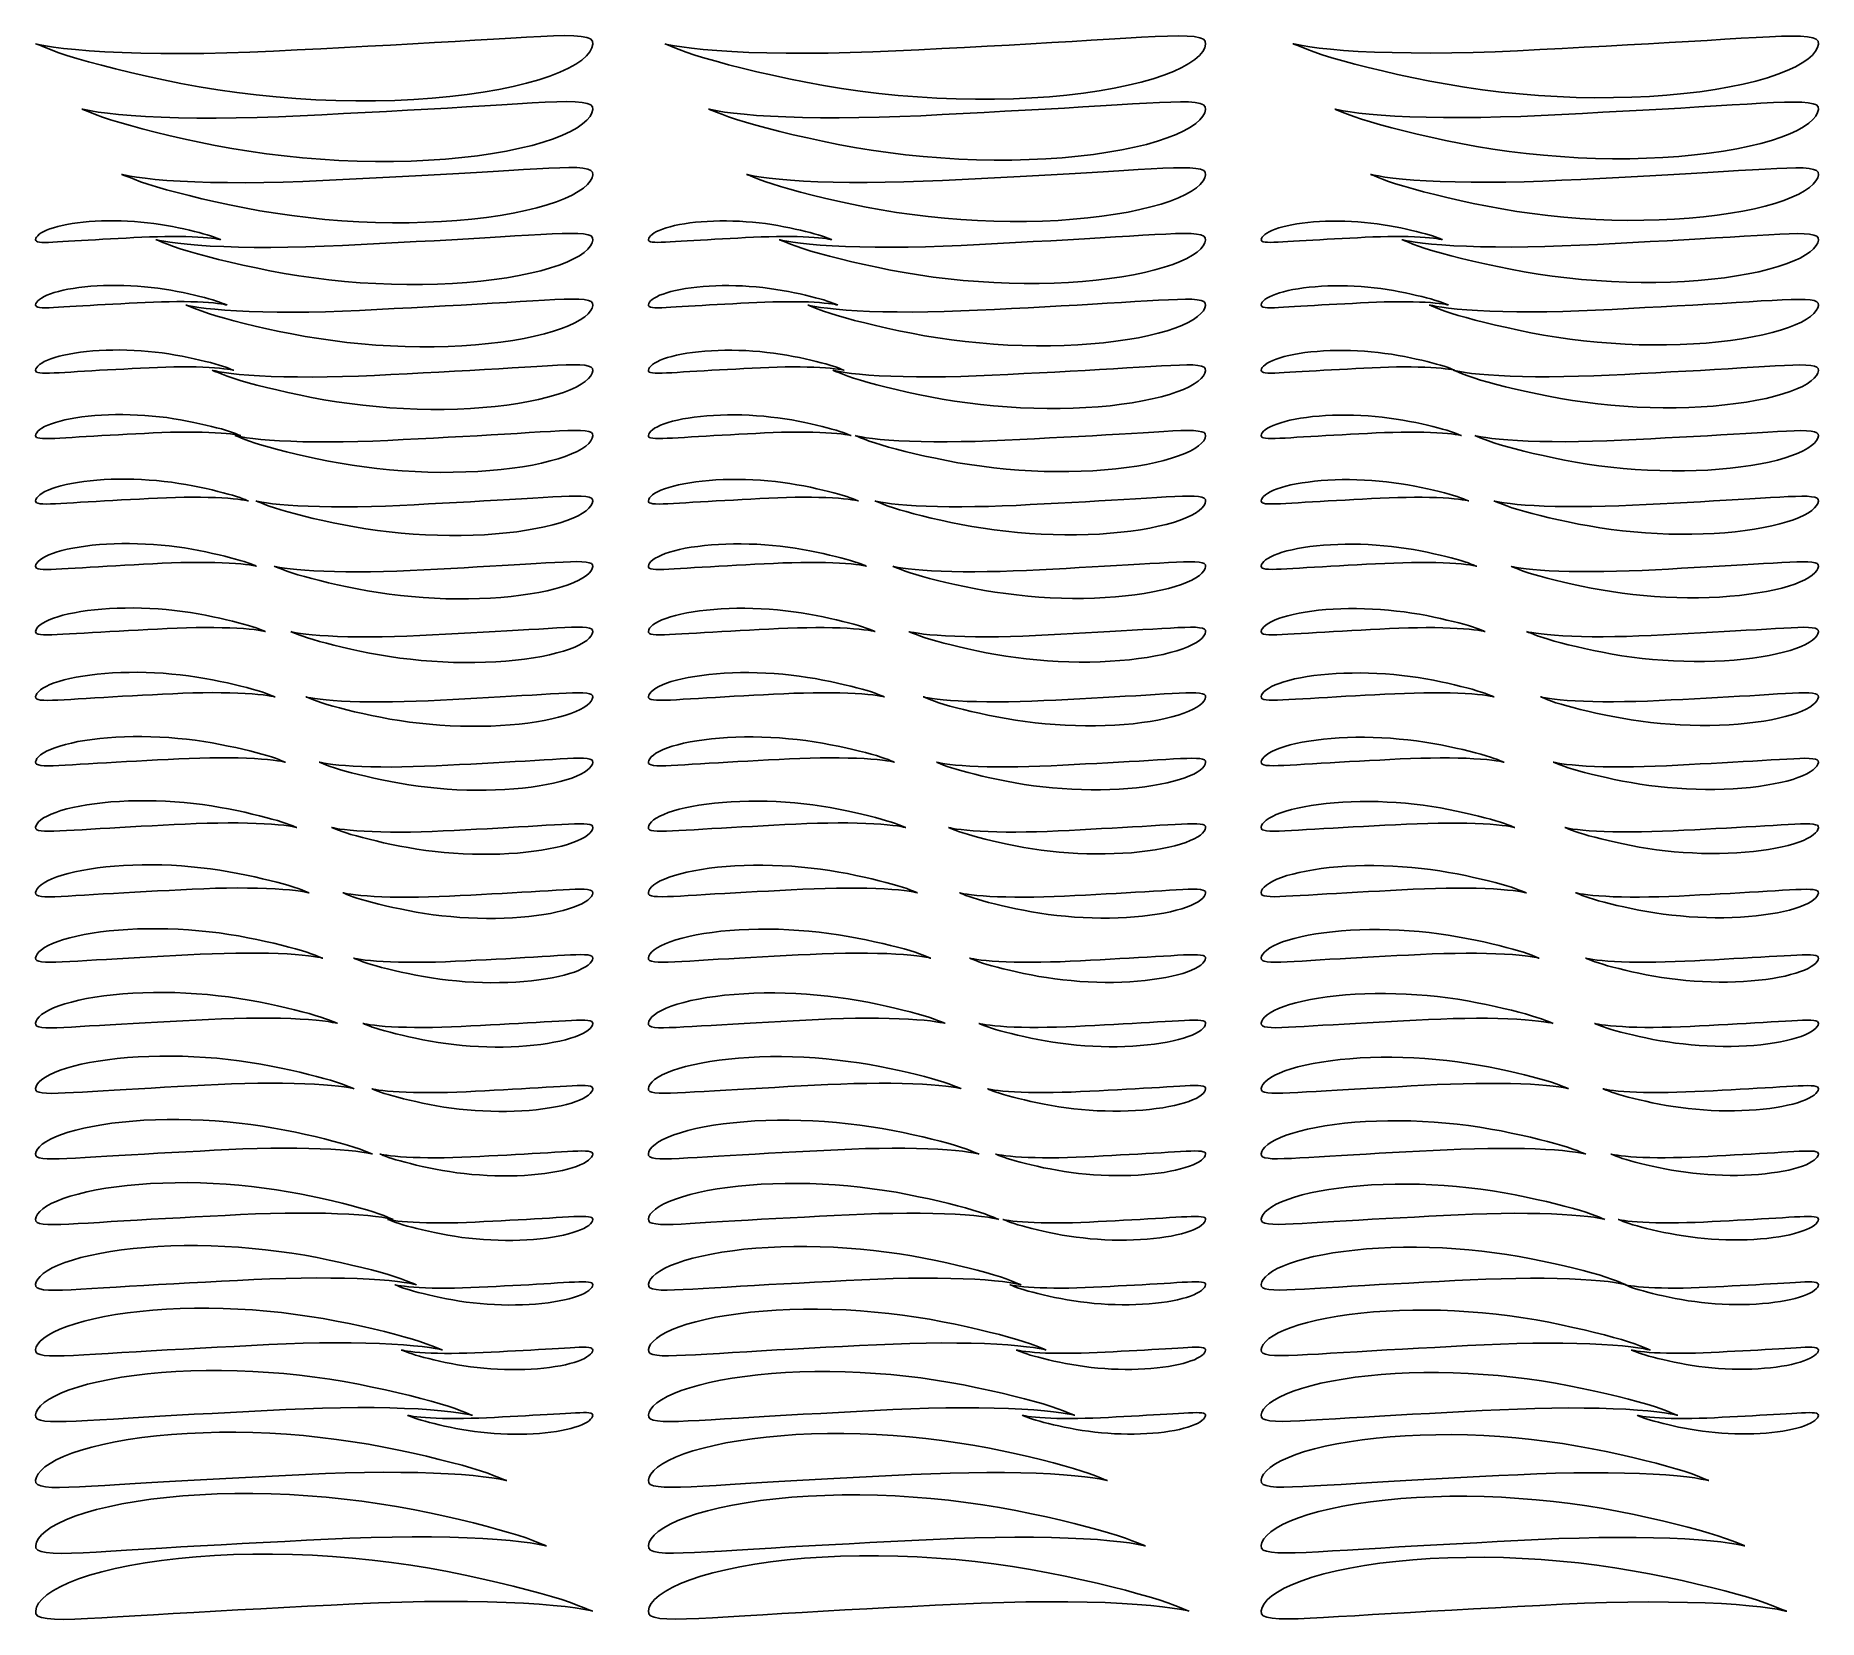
# Model space of a CAD drawing. Header units: metres. Extents: x 0 to 0.0778, y -0.0004 to 0.0688.
import ezdxf

# ---------------------------------------------------------------- set-up
doc = ezdxf.new("R2010")
doc.units = ezdxf.units.M

msp = doc.modelspace()

# ---------------------------------------------------------------- linework, layer by layer
at = {"color": 2}
for p, q in [((0.017393, 0.068448), (0.016451, 0.068394)), ((0.018298, 0.068501), (0.017393, 0.068448)), ((0.019159, 0.068554), (0.018298, 0.068501)), ((0.019969, 0.068603), (0.019159, 0.068554)), ((0.020723, 0.068648), (0.019969, 0.068603)), ((0.021415, 0.068688), (0.020723, 0.068648)), ((0.02204, 0.06872), (0.021415, 0.068688)), ((0.022593, 0.068742), (0.02204, 0.06872)), ((0.023071, 0.068752), (0.022593, 0.068742)), ((0.02347, 0.068744), (0.023071, 0.068752)), ((0.023791, 0.068717), (0.02347, 0.068744)), ((0.024036, 0.068669), (0.023791, 0.068717)), ((0.024202, 0.068606), (0.024036, 0.068669)), ((0.024284, 0.068511), (0.024202, 0.068606)), ((0.024297, 0.068374), (0.024284, 0.068511)), ((0.044322, 0.068447), (0.043407, 0.068394)), ((0.045201, 0.068498), (0.044322, 0.068447)), ((0.046036, 0.068549), (0.045201, 0.068498)), ((0.046823, 0.068597), (0.046036, 0.068549)), ((0.047555, 0.068641), (0.046823, 0.068597)), ((0.048227, 0.068679), (0.047555, 0.068641)), ((0.048834, 0.06871), (0.048227, 0.068679)), ((0.049371, 0.068732), (0.048834, 0.06871)), ((0.049834, 0.068741), (0.049371, 0.068732)), ((0.050221, 0.068734), (0.049834, 0.068741)), ((0.050533, 0.068707), (0.050221, 0.068734)), ((0.050771, 0.068661), (0.050533, 0.068707)), ((0.050933, 0.0686), (0.050771, 0.068661)), ((0.051012, 0.068507), (0.050933, 0.0686)), ((0.051025, 0.068375), (0.051012, 0.068507)), ((0.071241, 0.068445), (0.070352, 0.068394)), ((0.072094, 0.068496), (0.071241, 0.068445)), ((0.072906, 0.068545), (0.072094, 0.068496)), ((0.073671, 0.068591), (0.072906, 0.068545)), ((0.074382, 0.068634), (0.073671, 0.068591)), ((0.075034, 0.068671), (0.074382, 0.068634)), ((0.075624, 0.068702), (0.075034, 0.068671)), ((0.076146, 0.068723), (0.075624, 0.068702)), ((0.076596, 0.068731), (0.076146, 0.068723)), ((0.076972, 0.068725), (0.076596, 0.068731)), ((0.077275, 0.068699), (0.076972, 0.068725)), ((0.077506, 0.068653), (0.077275, 0.068699)), ((0.077663, 0.068594), (0.077506, 0.068653)), ((0.07774, 0.068504), (0.077663, 0.068594)), ((0.077753, 0.068375), (0.07774, 0.068504)), ((0.000048, 0.068386), (0, 0.068397)), ((0.000046, 0.068381), (0.000176, 0.068331)), ((0.000192, 0.068356), (0.000048, 0.068386)), ((0.000176, 0.068331), (0.000379, 0.068249)), ((0.000434, 0.068309), (0.000192, 0.068356)), ((0.000379, 0.068249), (0.000645, 0.068143)), ((0.000774, 0.068253), (0.000434, 0.068309)), ((0.000645, 0.068143), (0.00097, 0.06802)), ((0.001209, 0.068196), (0.000774, 0.068253)), ((0.00097, 0.06802), (0.001353, 0.067889)), ((0.001732, 0.06814), (0.001209, 0.068196)), ((0.001353, 0.067889), (0.001799, 0.067752)), ((0.002338, 0.068089), (0.001732, 0.06814)), ((0.001799, 0.067752), (0.002304, 0.067608)), ((0.003021, 0.068045), (0.002338, 0.068089)), ((0.003774, 0.06801), (0.003021, 0.068045)), ((0.00459, 0.067985), (0.003774, 0.06801)), ((0.005462, 0.067971), (0.00459, 0.067985)), ((0.006382, 0.067969), (0.005462, 0.067971)), ((0.007341, 0.067979), (0.006382, 0.067969)), ((0.008333, 0.068), (0.007341, 0.067979)), ((0.009348, 0.068032), (0.008333, 0.068)), ((0.010378, 0.068074), (0.009348, 0.068032)), ((0.011413, 0.068126), (0.010378, 0.068074)), ((0.012444, 0.06818), (0.011413, 0.068126)), ((0.013468, 0.068234), (0.012444, 0.06818)), ((0.014481, 0.068288), (0.013468, 0.068234)), ((0.015477, 0.068341), (0.014481, 0.068288)), ((0.016451, 0.068394), (0.015477, 0.068341)), ((0.023554, 0.067508), (0.023816, 0.067688)), ((0.023816, 0.067688), (0.02402, 0.067869)), ((0.02402, 0.067869), (0.02417, 0.068048)), ((0.02417, 0.068048), (0.024261, 0.068217)), ((0.024261, 0.068217), (0.024297, 0.068374)), ((0.027483, 0.068386), (0.027437, 0.068397)), ((0.027481, 0.068381), (0.027608, 0.068333)), ((0.027623, 0.068357), (0.027483, 0.068386)), ((0.027608, 0.068333), (0.027805, 0.068254)), ((0.027858, 0.068312), (0.027623, 0.068357)), ((0.027805, 0.068254), (0.028063, 0.06815)), ((0.028188, 0.068258), (0.027858, 0.068312)), ((0.028063, 0.06815), (0.028378, 0.068031)), ((0.02861, 0.068202), (0.028188, 0.068258)), ((0.028378, 0.068031), (0.028751, 0.067904)), ((0.029118, 0.068148), (0.02861, 0.068202)), ((0.028751, 0.067904), (0.029183, 0.067771)), ((0.029706, 0.068098), (0.029118, 0.068148)), ((0.029183, 0.067771), (0.029674, 0.067631)), ((0.030369, 0.068056), (0.029706, 0.068098)), ((0.0311, 0.068021), (0.030369, 0.068056)), ((0.031893, 0.067997), (0.0311, 0.068021)), ((0.032739, 0.067984), (0.031893, 0.067997)), ((0.033632, 0.067982), (0.032739, 0.067984)), ((0.034564, 0.067991), (0.033632, 0.067982)), ((0.035527, 0.068011), (0.034564, 0.067991)), ((0.036512, 0.068042), (0.035527, 0.068011)), ((0.037512, 0.068084), (0.036512, 0.068042)), ((0.038517, 0.068133), (0.037512, 0.068084)), ((0.039518, 0.068186), (0.038517, 0.068133)), ((0.040512, 0.068239), (0.039518, 0.068186)), ((0.041495, 0.068291), (0.040512, 0.068239)), ((0.042463, 0.068342), (0.041495, 0.068291)), ((0.043407, 0.068394), (0.042463, 0.068342)), ((0.050303, 0.067534), (0.050558, 0.067709)), ((0.050558, 0.067709), (0.050756, 0.067885)), ((0.050756, 0.067885), (0.050901, 0.068058)), ((0.050901, 0.068058), (0.05099, 0.068222)), ((0.05099, 0.068222), (0.051025, 0.068375)), ((0.054882, 0.068387), (0.054837, 0.068397)), ((0.05488, 0.068382), (0.055003, 0.068335)), ((0.055018, 0.068358), (0.054882, 0.068387)), ((0.055003, 0.068335), (0.055194, 0.068258)), ((0.055246, 0.068314), (0.055018, 0.068358)), ((0.055194, 0.068258), (0.055445, 0.068157)), ((0.055567, 0.068262), (0.055246, 0.068314)), ((0.055445, 0.068157), (0.055752, 0.068041)), ((0.055977, 0.068207), (0.055567, 0.068262)), ((0.055752, 0.068041), (0.056113, 0.067918)), ((0.05647, 0.068155), (0.055977, 0.068207)), ((0.056113, 0.067918), (0.056533, 0.067789)), ((0.057042, 0.068107), (0.05647, 0.068155)), ((0.056533, 0.067789), (0.05701, 0.067653)), ((0.05701, 0.067653), (0.057539, 0.06751)), ((0.057686, 0.068065), (0.057042, 0.068107)), ((0.058396, 0.068032), (0.057686, 0.068065)), ((0.059166, 0.068009), (0.058396, 0.068032)), ((0.059988, 0.067996), (0.059166, 0.068009)), ((0.060856, 0.067993), (0.059988, 0.067996)), ((0.061761, 0.068002), (0.060856, 0.067993)), ((0.062696, 0.068022), (0.061761, 0.068002)), ((0.063654, 0.068052), (0.062696, 0.068022)), ((0.064625, 0.068093), (0.063654, 0.068052)), ((0.065601, 0.068141), (0.064625, 0.068093)), ((0.066573, 0.068192), (0.065601, 0.068141)), ((0.067539, 0.068244), (0.066573, 0.068192)), ((0.068495, 0.068294), (0.067539, 0.068244)), ((0.069434, 0.068344), (0.068495, 0.068294)), ((0.070352, 0.068394), (0.069434, 0.068344)), ((0.077051, 0.067558), (0.077299, 0.067729)), ((0.077299, 0.067729), (0.077491, 0.067899)), ((0.077491, 0.067899), (0.077632, 0.068068)), ((0.077632, 0.068068), (0.077719, 0.068227)), ((0.077719, 0.068227), (0.077753, 0.068375)), ((0.002304, 0.067608), (0.002865, 0.067457)), ((0.002865, 0.067457), (0.003477, 0.067301)), ((0.003477, 0.067301), (0.004135, 0.067142)), ((0.004135, 0.067142), (0.004835, 0.066982)), ((0.004835, 0.066982), (0.00557, 0.066823)), ((0.021944, 0.066824), (0.022428, 0.066985)), ((0.022428, 0.066985), (0.022859, 0.067154)), ((0.022859, 0.067154), (0.023235, 0.067328)), ((0.023235, 0.067328), (0.023554, 0.067508)), ((0.029674, 0.067631), (0.030218, 0.067484)), ((0.030218, 0.067484), (0.030813, 0.067333)), ((0.030813, 0.067333), (0.031452, 0.067179)), ((0.031452, 0.067179), (0.032131, 0.067023)), ((0.032131, 0.067023), (0.032845, 0.066869)), ((0.032845, 0.066869), (0.033588, 0.066719)), ((0.048221, 0.066722), (0.048741, 0.06687)), ((0.048741, 0.06687), (0.049211, 0.067027)), ((0.049211, 0.067027), (0.049629, 0.06719)), ((0.049629, 0.06719), (0.049993, 0.067359)), ((0.049993, 0.067359), (0.050303, 0.067534)), ((0.057539, 0.06751), (0.058116, 0.067363)), ((0.058116, 0.067363), (0.058737, 0.067213)), ((0.058737, 0.067213), (0.059397, 0.067062)), ((0.059397, 0.067062), (0.06009, 0.066912)), ((0.06009, 0.066912), (0.060813, 0.066767)), ((0.075028, 0.06677), (0.075533, 0.066914)), ((0.075533, 0.066914), (0.07599, 0.067066)), ((0.07599, 0.067066), (0.076397, 0.067224)), ((0.076397, 0.067224), (0.07675, 0.067389)), ((0.07675, 0.067389), (0.077051, 0.067558)), ((0.00557, 0.066823), (0.006336, 0.066668)), ((0.006336, 0.066668), (0.007127, 0.066522)), ((0.007127, 0.066522), (0.007941, 0.066388)), ((0.007941, 0.066388), (0.008774, 0.066268)), ((0.008774, 0.066268), (0.009623, 0.066164)), ((0.009623, 0.066164), (0.010484, 0.066076)), ((0.017293, 0.066019), (0.01807, 0.066091)), ((0.01807, 0.066091), (0.018814, 0.066179)), ((0.018814, 0.066179), (0.019525, 0.066282)), ((0.019525, 0.066282), (0.020196, 0.0664)), ((0.020196, 0.0664), (0.020825, 0.06653)), ((0.020825, 0.06653), (0.021409, 0.066672)), ((0.021409, 0.066672), (0.021944, 0.066824)), ((0.033588, 0.066719), (0.034356, 0.066576)), ((0.034356, 0.066576), (0.035146, 0.066446)), ((0.035146, 0.066446), (0.035955, 0.06633)), ((0.035955, 0.06633), (0.036779, 0.066229)), ((0.036779, 0.066229), (0.037614, 0.066144)), ((0.037614, 0.066144), (0.038458, 0.066075)), ((0.044226, 0.066088), (0.044979, 0.066158)), ((0.044979, 0.066158), (0.045702, 0.066244)), ((0.045702, 0.066244), (0.046392, 0.066344)), ((0.046392, 0.066344), (0.047043, 0.066458)), ((0.047043, 0.066458), (0.047654, 0.066584)), ((0.047654, 0.066584), (0.048221, 0.066722)), ((0.060813, 0.066767), (0.061559, 0.066628)), ((0.061559, 0.066628), (0.062326, 0.066502)), ((0.062326, 0.066502), (0.063112, 0.066389)), ((0.063112, 0.066389), (0.063912, 0.066291)), ((0.063912, 0.066291), (0.064724, 0.066208)), ((0.064724, 0.066208), (0.065544, 0.066142)), ((0.065544, 0.066142), (0.066367, 0.066092)), ((0.066367, 0.066092), (0.06719, 0.066059)), ((0.069612, 0.066065), (0.07039, 0.066101)), ((0.07039, 0.066101), (0.071147, 0.066154)), ((0.071147, 0.066154), (0.071879, 0.066222)), ((0.071879, 0.066222), (0.072582, 0.066305)), ((0.072582, 0.066305), (0.073251, 0.066403)), ((0.073251, 0.066403), (0.073884, 0.066513)), ((0.073884, 0.066513), (0.074478, 0.066636)), ((0.074478, 0.066636), (0.075028, 0.06677)), ((0.002064, 0.065537), (0.00202, 0.065547)), ((0.002062, 0.065532), (0.002181, 0.065487)), ((0.002196, 0.065509), (0.002064, 0.065537)), ((0.002181, 0.065487), (0.002367, 0.065412)), ((0.002417, 0.065467), (0.002196, 0.065509)), ((0.002367, 0.065412), (0.002611, 0.065314)), ((0.002729, 0.065415), (0.002417, 0.065467)), ((0.002611, 0.065314), (0.002909, 0.065201)), ((0.003128, 0.065363), (0.002729, 0.065415)), ((0.003608, 0.065312), (0.003128, 0.065363)), ((0.010484, 0.066076), (0.011353, 0.066006)), ((0.011353, 0.066006), (0.012225, 0.065953)), ((0.012225, 0.065953), (0.013098, 0.065918)), ((0.013429, 0.065348), (0.012484, 0.065298)), ((0.013098, 0.065918), (0.013964, 0.065902)), ((0.014368, 0.065398), (0.013429, 0.065348)), ((0.013964, 0.065902), (0.014822, 0.065904)), ((0.015297, 0.065447), (0.014368, 0.065398)), ((0.014822, 0.065904), (0.015665, 0.065925)), ((0.016211, 0.065495), (0.015297, 0.065447)), ((0.015665, 0.065925), (0.016491, 0.065963)), ((0.017103, 0.065544), (0.016211, 0.065495)), ((0.016491, 0.065963), (0.017293, 0.066019)), ((0.017967, 0.065594), (0.017103, 0.065544)), ((0.018797, 0.065643), (0.017967, 0.065594)), ((0.019586, 0.065691), (0.018797, 0.065643)), ((0.020329, 0.065736), (0.019586, 0.065691)), ((0.02102, 0.065777), (0.020329, 0.065736)), ((0.021655, 0.065814), (0.02102, 0.065777)), ((0.022228, 0.065843), (0.021655, 0.065814)), ((0.022735, 0.065864), (0.022228, 0.065843)), ((0.023173, 0.065872), (0.022735, 0.065864)), ((0.023538, 0.065866), (0.023173, 0.065872)), ((0.023833, 0.06584), (0.023538, 0.065866)), ((0.024058, 0.065796), (0.023833, 0.06584)), ((0.02421, 0.065739), (0.024058, 0.065796)), ((0.02418, 0.065227), (0.024265, 0.065382)), ((0.024285, 0.065651), (0.02421, 0.065739)), ((0.024265, 0.065382), (0.024297, 0.065526)), ((0.024297, 0.065526), (0.024285, 0.065651)), ((0.029396, 0.065537), (0.029353, 0.065547)), ((0.029395, 0.065533), (0.029511, 0.065488)), ((0.029525, 0.06551), (0.029396, 0.065537)), ((0.029511, 0.065488), (0.029692, 0.065415)), ((0.02974, 0.065469), (0.029525, 0.06551)), ((0.029692, 0.065415), (0.029929, 0.06532)), ((0.030044, 0.065419), (0.02974, 0.065469)), ((0.029929, 0.06532), (0.030219, 0.065211)), ((0.030432, 0.065368), (0.030044, 0.065419)), ((0.030898, 0.065318), (0.030432, 0.065368)), ((0.031439, 0.065273), (0.030898, 0.065318)), ((0.038458, 0.066075), (0.039305, 0.066024)), ((0.039305, 0.066024), (0.040152, 0.065991)), ((0.040453, 0.065353), (0.039533, 0.065305)), ((0.040152, 0.065991), (0.040994, 0.065975)), ((0.041366, 0.065402), (0.040453, 0.065353)), ((0.040994, 0.065975), (0.041826, 0.065977)), ((0.04227, 0.06545), (0.041366, 0.065402)), ((0.041826, 0.065977), (0.042645, 0.065997)), ((0.043158, 0.065497), (0.04227, 0.06545)), ((0.042645, 0.065997), (0.043446, 0.066034)), ((0.044026, 0.065545), (0.043158, 0.065497)), ((0.043446, 0.066034), (0.044226, 0.066088)), ((0.044867, 0.065593), (0.044026, 0.065545)), ((0.045674, 0.06564), (0.044867, 0.065593)), ((0.046442, 0.065687), (0.045674, 0.06564)), ((0.047165, 0.065731), (0.046442, 0.065687)), ((0.047837, 0.065771), (0.047165, 0.065731)), ((0.048454, 0.065806), (0.047837, 0.065771)), ((0.049012, 0.065835), (0.048454, 0.065806)), ((0.049505, 0.065855), (0.049012, 0.065835)), ((0.049931, 0.065863), (0.049505, 0.065855)), ((0.050287, 0.065857), (0.049931, 0.065863)), ((0.050573, 0.065832), (0.050287, 0.065857)), ((0.050792, 0.06579), (0.050573, 0.065832)), ((0.05094, 0.065733), (0.050792, 0.06579)), ((0.050911, 0.065236), (0.050993, 0.065386)), ((0.051013, 0.065648), (0.05094, 0.065733)), ((0.050993, 0.065386), (0.051025, 0.065527)), ((0.051025, 0.065527), (0.051013, 0.065648)), ((0.056699, 0.065537), (0.056658, 0.065547)), ((0.056698, 0.065533), (0.056811, 0.06549)), ((0.056824, 0.065511), (0.056699, 0.065537)), ((0.056811, 0.06549), (0.056987, 0.065419)), ((0.057034, 0.065471), (0.056824, 0.065511)), ((0.056987, 0.065419), (0.057218, 0.065326)), ((0.05733, 0.065422), (0.057034, 0.065471)), ((0.057218, 0.065326), (0.0575, 0.06522)), ((0.057707, 0.065372), (0.05733, 0.065422)), ((0.058161, 0.065324), (0.057707, 0.065372)), ((0.058688, 0.06528), (0.058161, 0.065324)), ((0.067462, 0.065359), (0.066566, 0.065311)), ((0.06719, 0.066059), (0.068007, 0.066044)), ((0.068351, 0.065406), (0.067462, 0.065359)), ((0.068007, 0.066044), (0.068816, 0.066046)), ((0.06923, 0.065452), (0.068351, 0.065406)), ((0.068816, 0.066046), (0.069612, 0.066065)), ((0.070095, 0.065498), (0.06923, 0.065452)), ((0.07094, 0.065545), (0.070095, 0.065498)), ((0.071758, 0.065591), (0.07094, 0.065545)), ((0.072544, 0.065638), (0.071758, 0.065591)), ((0.073291, 0.065683), (0.072544, 0.065638)), ((0.073995, 0.065726), (0.073291, 0.065683)), ((0.07465, 0.065765), (0.073995, 0.065726)), ((0.07525, 0.0658), (0.07465, 0.065765)), ((0.075793, 0.065827), (0.07525, 0.0658)), ((0.076273, 0.065847), (0.075793, 0.065827)), ((0.076688, 0.065855), (0.076273, 0.065847)), ((0.077034, 0.065849), (0.076688, 0.065855)), ((0.077313, 0.065825), (0.077034, 0.065849)), ((0.077526, 0.065783), (0.077313, 0.065825)), ((0.07767, 0.065728), (0.077526, 0.065783)), ((0.077642, 0.065244), (0.077722, 0.065391)), ((0.077741, 0.065646), (0.07767, 0.065728)), ((0.077722, 0.065391), (0.077753, 0.065527)), ((0.077753, 0.065527), (0.077741, 0.065646)), ((0.002909, 0.065201), (0.003261, 0.065081)), ((0.003261, 0.065081), (0.003669, 0.064956)), ((0.004163, 0.065265), (0.003608, 0.065312)), ((0.003669, 0.064956), (0.004132, 0.064824)), ((0.004132, 0.064824), (0.004647, 0.064685)), ((0.004789, 0.065225), (0.004163, 0.065265)), ((0.004647, 0.064685), (0.005208, 0.064542)), ((0.00548, 0.065192), (0.004789, 0.065225)), ((0.005208, 0.064542), (0.005811, 0.064396)), ((0.006228, 0.06517), (0.00548, 0.065192)), ((0.007028, 0.065157), (0.006228, 0.06517)), ((0.007871, 0.065155), (0.007028, 0.065157)), ((0.008751, 0.065164), (0.007871, 0.065155)), ((0.00966, 0.065183), (0.008751, 0.065164)), ((0.010591, 0.065212), (0.00966, 0.065183)), ((0.011535, 0.065251), (0.010591, 0.065212)), ((0.012484, 0.065298), (0.011535, 0.065251)), ((0.022979, 0.064407), (0.023323, 0.064567)), ((0.023323, 0.064567), (0.023616, 0.064732)), ((0.023616, 0.064732), (0.023856, 0.064897)), ((0.023856, 0.064897), (0.024044, 0.065063)), ((0.024044, 0.065063), (0.02418, 0.065227)), ((0.030219, 0.065211), (0.030561, 0.065094)), ((0.030561, 0.065094), (0.030958, 0.064972)), ((0.030958, 0.064972), (0.031409, 0.064843)), ((0.031409, 0.064843), (0.031909, 0.064709)), ((0.032048, 0.065234), (0.031439, 0.065273)), ((0.031909, 0.064709), (0.032455, 0.06457)), ((0.03272, 0.065202), (0.032048, 0.065234)), ((0.032455, 0.06457), (0.033042, 0.064428)), ((0.033448, 0.06518), (0.03272, 0.065202)), ((0.034225, 0.065167), (0.033448, 0.06518)), ((0.035046, 0.065166), (0.034225, 0.065167)), ((0.035902, 0.065174), (0.035046, 0.065166)), ((0.036786, 0.065193), (0.035902, 0.065174)), ((0.037692, 0.065221), (0.036786, 0.065193)), ((0.03861, 0.065259), (0.037692, 0.065221)), ((0.039533, 0.065305), (0.03861, 0.065259)), ((0.049743, 0.064438), (0.050077, 0.064594)), ((0.050077, 0.064594), (0.050362, 0.064754)), ((0.050362, 0.064754), (0.050596, 0.064915)), ((0.050596, 0.064915), (0.050778, 0.065077)), ((0.050778, 0.065077), (0.050911, 0.065236)), ((0.0575, 0.06522), (0.057833, 0.065106)), ((0.057833, 0.065106), (0.058219, 0.064987)), ((0.058219, 0.064987), (0.058658, 0.064862)), ((0.058658, 0.064862), (0.059145, 0.064731)), ((0.05928, 0.065242), (0.058688, 0.06528)), ((0.059145, 0.064731), (0.059677, 0.064596)), ((0.059934, 0.065211), (0.05928, 0.065242)), ((0.059677, 0.064596), (0.060248, 0.064457)), ((0.060643, 0.06519), (0.059934, 0.065211)), ((0.0614, 0.065178), (0.060643, 0.06519)), ((0.062198, 0.065176), (0.0614, 0.065178)), ((0.063032, 0.065184), (0.062198, 0.065176)), ((0.063892, 0.065202), (0.063032, 0.065184)), ((0.064774, 0.06523), (0.063892, 0.065202)), ((0.065668, 0.065267), (0.064774, 0.06523)), ((0.066566, 0.065311), (0.065668, 0.065267)), ((0.076504, 0.064468), (0.07683, 0.064619)), ((0.07683, 0.064619), (0.077107, 0.064775)), ((0.077107, 0.064775), (0.077335, 0.064932)), ((0.077335, 0.064932), (0.077512, 0.065089)), ((0.077512, 0.065089), (0.077642, 0.065244)), ((0.005811, 0.064396), (0.006453, 0.06425)), ((0.006453, 0.06425), (0.007127, 0.064104)), ((0.007127, 0.064104), (0.007829, 0.063962)), ((0.007829, 0.063962), (0.008555, 0.063828)), ((0.008555, 0.063828), (0.0093, 0.063705)), ((0.020537, 0.063716), (0.021114, 0.063835)), ((0.021114, 0.063835), (0.021649, 0.063965)), ((0.021649, 0.063965), (0.02214, 0.064105)), ((0.02214, 0.064105), (0.022584, 0.064253)), ((0.022584, 0.064253), (0.022979, 0.064407)), ((0.033042, 0.064428), (0.033666, 0.064285)), ((0.033666, 0.064285), (0.034322, 0.064143)), ((0.034322, 0.064143), (0.035005, 0.064005)), ((0.035005, 0.064005), (0.035711, 0.063875)), ((0.035711, 0.063875), (0.036436, 0.063755)), ((0.046768, 0.063661), (0.047367, 0.063766)), ((0.047367, 0.063766), (0.047928, 0.063882)), ((0.047928, 0.063882), (0.048449, 0.064008)), ((0.048449, 0.064008), (0.048926, 0.064144)), ((0.048926, 0.064144), (0.049358, 0.064288)), ((0.049358, 0.064288), (0.049743, 0.064438)), ((0.060248, 0.064457), (0.060855, 0.064318)), ((0.060855, 0.064318), (0.061494, 0.064181)), ((0.061494, 0.064181), (0.062159, 0.064046)), ((0.062159, 0.064046), (0.062846, 0.063919)), ((0.062846, 0.063919), (0.063552, 0.063803)), ((0.063552, 0.063803), (0.064275, 0.063699)), ((0.073609, 0.063711), (0.074192, 0.063813)), ((0.074192, 0.063813), (0.074738, 0.063926)), ((0.074738, 0.063926), (0.075245, 0.064049)), ((0.075245, 0.064049), (0.07571, 0.064182)), ((0.07571, 0.064182), (0.07613, 0.064322)), ((0.07613, 0.064322), (0.076504, 0.064468)), ((0.0093, 0.063705), (0.010064, 0.063595)), ((0.010064, 0.063595), (0.010843, 0.0635)), ((0.010843, 0.0635), (0.011632, 0.063419)), ((0.011632, 0.063419), (0.012429, 0.063355)), ((0.012429, 0.063355), (0.013229, 0.063306)), ((0.013229, 0.063306), (0.014029, 0.063274)), ((0.014029, 0.063274), (0.014823, 0.063259)), ((0.014823, 0.063259), (0.015609, 0.063261)), ((0.015609, 0.063261), (0.016383, 0.06328)), ((0.016383, 0.06328), (0.01714, 0.063315)), ((0.01714, 0.063315), (0.017876, 0.063366)), ((0.017876, 0.063366), (0.018587, 0.063433)), ((0.018587, 0.063433), (0.01927, 0.063514)), ((0.01927, 0.063514), (0.019921, 0.063608)), ((0.019921, 0.063608), (0.020537, 0.063716)), ((0.022857, 0.062989), (0.022389, 0.06297)), ((0.02326, 0.062997), (0.022857, 0.062989)), ((0.023597, 0.062991), (0.02326, 0.062997)), ((0.023869, 0.062968), (0.023597, 0.062991)), ((0.036436, 0.063755), (0.037179, 0.063648)), ((0.037179, 0.063648), (0.037936, 0.063555)), ((0.037936, 0.063555), (0.038704, 0.063477)), ((0.038704, 0.063477), (0.039479, 0.063414)), ((0.039479, 0.063414), (0.040258, 0.063367)), ((0.040258, 0.063367), (0.041036, 0.063336)), ((0.041036, 0.063336), (0.041809, 0.063322)), ((0.041809, 0.063322), (0.042574, 0.063324)), ((0.042574, 0.063324), (0.043326, 0.063342)), ((0.043326, 0.063342), (0.044062, 0.063376)), ((0.044062, 0.063376), (0.044778, 0.063426)), ((0.044778, 0.063426), (0.04547, 0.06349)), ((0.04547, 0.06349), (0.046135, 0.063569)), ((0.046135, 0.063569), (0.046768, 0.063661)), ((0.049621, 0.062982), (0.049165, 0.062963)), ((0.050014, 0.062989), (0.049621, 0.062982)), ((0.050343, 0.062984), (0.050014, 0.062989)), ((0.050608, 0.062961), (0.050343, 0.062984)), ((0.064275, 0.063699), (0.065012, 0.063608)), ((0.065012, 0.063608), (0.06576, 0.063532)), ((0.06576, 0.063532), (0.066514, 0.063471)), ((0.066514, 0.063471), (0.067272, 0.063425)), ((0.067272, 0.063425), (0.068029, 0.063395)), ((0.068029, 0.063395), (0.068782, 0.063381)), ((0.068782, 0.063381), (0.069526, 0.063383)), ((0.069526, 0.063383), (0.070258, 0.063401)), ((0.070258, 0.063401), (0.070975, 0.063434)), ((0.070975, 0.063434), (0.071672, 0.063482)), ((0.071672, 0.063482), (0.072346, 0.063545)), ((0.072346, 0.063545), (0.072992, 0.063622)), ((0.072992, 0.063622), (0.073609, 0.063711)), ((0.076767, 0.062982), (0.076383, 0.062975)), ((0.077088, 0.062976), (0.076767, 0.062982)), ((0.003791, 0.062688), (0.003751, 0.062697)), ((0.00379, 0.062684), (0.0039, 0.062641)), ((0.003913, 0.062662), (0.003791, 0.062688)), ((0.0039, 0.062641), (0.004072, 0.062572)), ((0.004118, 0.062623), (0.003913, 0.062662)), ((0.004072, 0.062572), (0.004297, 0.062482)), ((0.004405, 0.062576), (0.004118, 0.062623)), ((0.004297, 0.062482), (0.004571, 0.062378)), ((0.004773, 0.062527), (0.004405, 0.062576)), ((0.004571, 0.062378), (0.004896, 0.062267)), ((0.005216, 0.06248), (0.004773, 0.062527)), ((0.004896, 0.062267), (0.005272, 0.062152)), ((0.005728, 0.062437), (0.005216, 0.06248)), ((0.006305, 0.0624), (0.005728, 0.062437)), ((0.006942, 0.06237), (0.006305, 0.0624)), ((0.007633, 0.062349), (0.006942, 0.06237)), ((0.00837, 0.062337), (0.007633, 0.062349)), ((0.009148, 0.062335), (0.00837, 0.062337)), ((0.009959, 0.062344), (0.009148, 0.062335)), ((0.010798, 0.062361), (0.009959, 0.062344)), ((0.011656, 0.062388), (0.010798, 0.062361)), ((0.012527, 0.062425), (0.011656, 0.062388)), ((0.013402, 0.062468), (0.012527, 0.062425)), ((0.014274, 0.062514), (0.013402, 0.062468)), ((0.01514, 0.06256), (0.014274, 0.062514)), ((0.015997, 0.062605), (0.01514, 0.06256)), ((0.016839, 0.06265), (0.015997, 0.062605)), ((0.017662, 0.062695), (0.016839, 0.06265)), ((0.018459, 0.06274), (0.017662, 0.062695)), ((0.019224, 0.062786), (0.018459, 0.06274)), ((0.019952, 0.06283), (0.019224, 0.062786)), ((0.020637, 0.062871), (0.019952, 0.06283)), ((0.021275, 0.06291), (0.020637, 0.062871)), ((0.02186, 0.062943), (0.021275, 0.06291)), ((0.022389, 0.06297), (0.02186, 0.062943)), ((0.024077, 0.062927), (0.023869, 0.062968)), ((0.02389, 0.062098), (0.024063, 0.062251)), ((0.024063, 0.062251), (0.024189, 0.062402)), ((0.024217, 0.062874), (0.024077, 0.062927)), ((0.024189, 0.062402), (0.024267, 0.062545)), ((0.024286, 0.062793), (0.024217, 0.062874)), ((0.024267, 0.062545), (0.024297, 0.062678)), ((0.024297, 0.062678), (0.024286, 0.062793)), ((0.031041, 0.062688), (0.031001, 0.062697)), ((0.031039, 0.062684), (0.031147, 0.062643)), ((0.03116, 0.062663), (0.031041, 0.062688)), ((0.031147, 0.062643), (0.031314, 0.062576)), ((0.031359, 0.062625), (0.03116, 0.062663)), ((0.031314, 0.062576), (0.031533, 0.062488)), ((0.031639, 0.062579), (0.031359, 0.062625)), ((0.031533, 0.062488), (0.031801, 0.062386)), ((0.031997, 0.062531), (0.031639, 0.062579)), ((0.031801, 0.062386), (0.032117, 0.062278)), ((0.032429, 0.062486), (0.031997, 0.062531)), ((0.032117, 0.062278), (0.032484, 0.062166)), ((0.032928, 0.062444), (0.032429, 0.062486)), ((0.033491, 0.062407), (0.032928, 0.062444)), ((0.034111, 0.062378), (0.033491, 0.062407)), ((0.034784, 0.062358), (0.034111, 0.062378)), ((0.035503, 0.062346), (0.034784, 0.062358)), ((0.036261, 0.062345), (0.035503, 0.062346)), ((0.037051, 0.062353), (0.036261, 0.062345)), ((0.037869, 0.06237), (0.037051, 0.062353)), ((0.038705, 0.062396), (0.037869, 0.06237)), ((0.039554, 0.062431), (0.038705, 0.062396)), ((0.040407, 0.062474), (0.039554, 0.062431)), ((0.041257, 0.062518), (0.040407, 0.062474)), ((0.042101, 0.062563), (0.041257, 0.062518)), ((0.042935, 0.062607), (0.042101, 0.062563)), ((0.043756, 0.062651), (0.042935, 0.062607)), ((0.044558, 0.062695), (0.043756, 0.062651)), ((0.045335, 0.062739), (0.044558, 0.062695)), ((0.046081, 0.062783), (0.045335, 0.062739)), ((0.04679, 0.062826), (0.046081, 0.062783)), ((0.047458, 0.062867), (0.04679, 0.062826)), ((0.04808, 0.062904), (0.047458, 0.062867)), ((0.04865, 0.062937), (0.04808, 0.062904)), ((0.049165, 0.062963), (0.04865, 0.062937)), ((0.05081, 0.062921), (0.050608, 0.062961)), ((0.050628, 0.062113), (0.050797, 0.062263)), ((0.050797, 0.062263), (0.05092, 0.06241)), ((0.050947, 0.062869), (0.05081, 0.062921)), ((0.05092, 0.06241), (0.050996, 0.062549)), ((0.051014, 0.062791), (0.050947, 0.062869)), ((0.050996, 0.062549), (0.051025, 0.062678)), ((0.051025, 0.062678), (0.051014, 0.062791)), ((0.058265, 0.062688), (0.058227, 0.062697)), ((0.058264, 0.062684), (0.058369, 0.062644)), ((0.058381, 0.062664), (0.058265, 0.062688)), ((0.058369, 0.062644), (0.058532, 0.062579)), ((0.058576, 0.062627), (0.058381, 0.062664)), ((0.058532, 0.062579), (0.058746, 0.062493)), ((0.058849, 0.062582), (0.058576, 0.062627)), ((0.058746, 0.062493), (0.059007, 0.062394)), ((0.059199, 0.062536), (0.058849, 0.062582)), ((0.059007, 0.062394), (0.059315, 0.062289)), ((0.059619, 0.062491), (0.059199, 0.062536)), ((0.059315, 0.062289), (0.059673, 0.062179)), ((0.060106, 0.06245), (0.059619, 0.062491)), ((0.060655, 0.062415), (0.060106, 0.06245)), ((0.06126, 0.062386), (0.060655, 0.062415)), ((0.061916, 0.062366), (0.06126, 0.062386)), ((0.062616, 0.062355), (0.061916, 0.062366)), ((0.063356, 0.062353), (0.062616, 0.062355)), ((0.064127, 0.062361), (0.063356, 0.062353)), ((0.064924, 0.062378), (0.064127, 0.062361)), ((0.06574, 0.062404), (0.064924, 0.062378)), ((0.066567, 0.062438), (0.06574, 0.062404)), ((0.067399, 0.062479), (0.066567, 0.062438)), ((0.068227, 0.062523), (0.067399, 0.062479)), ((0.06905, 0.062567), (0.068227, 0.062523)), ((0.069864, 0.062609), (0.06905, 0.062567)), ((0.070665, 0.062652), (0.069864, 0.062609)), ((0.071447, 0.062695), (0.070665, 0.062652)), ((0.072204, 0.062738), (0.071447, 0.062695)), ((0.072932, 0.062781), (0.072204, 0.062738)), ((0.073623, 0.062823), (0.072932, 0.062781)), ((0.074275, 0.062863), (0.073623, 0.062823)), ((0.07488, 0.062899), (0.074275, 0.062863)), ((0.075437, 0.062931), (0.07488, 0.062899)), ((0.075939, 0.062957), (0.075437, 0.062931)), ((0.076383, 0.062975), (0.075939, 0.062957)), ((0.077346, 0.062954), (0.077088, 0.062976)), ((0.077543, 0.062916), (0.077346, 0.062954)), ((0.077366, 0.062128), (0.07753, 0.062273)), ((0.07753, 0.062273), (0.07765, 0.062417)), ((0.077676, 0.062865), (0.077543, 0.062916)), ((0.07765, 0.062417), (0.077724, 0.062552)), ((0.077742, 0.062788), (0.077676, 0.062865)), ((0.077724, 0.062552), (0.077753, 0.062679)), ((0.077753, 0.062679), (0.077742, 0.062788)), ((0.005272, 0.062152), (0.0057, 0.06203)), ((0.0057, 0.06203), (0.006174, 0.061902)), ((0.006174, 0.061902), (0.006691, 0.061771)), ((0.006691, 0.061771), (0.007248, 0.061636)), ((0.007248, 0.061636), (0.00784, 0.061501)), ((0.00784, 0.061501), (0.008461, 0.061366)), ((0.022308, 0.061367), (0.022717, 0.061504)), ((0.022717, 0.061504), (0.023082, 0.061646)), ((0.023082, 0.061646), (0.023399, 0.061793)), ((0.023399, 0.061793), (0.023669, 0.061945)), ((0.023669, 0.061945), (0.02389, 0.062098)), ((0.032484, 0.062166), (0.0329, 0.062047)), ((0.0329, 0.062047), (0.033363, 0.061923)), ((0.033363, 0.061923), (0.033867, 0.061794)), ((0.033867, 0.061794), (0.034409, 0.061663)), ((0.034409, 0.061663), (0.034986, 0.061531)), ((0.034986, 0.061531), (0.035592, 0.0614)), ((0.049086, 0.061401), (0.049485, 0.061534)), ((0.049485, 0.061534), (0.04984, 0.061673)), ((0.04984, 0.061673), (0.050149, 0.061816)), ((0.050149, 0.061816), (0.050412, 0.061964)), ((0.050412, 0.061964), (0.050628, 0.062113)), ((0.059673, 0.062179), (0.060079, 0.062063)), ((0.060079, 0.062063), (0.06053, 0.061942)), ((0.06053, 0.061942), (0.061021, 0.061817)), ((0.061021, 0.061817), (0.06155, 0.061689)), ((0.06155, 0.061689), (0.062112, 0.06156)), ((0.062112, 0.06156), (0.062703, 0.061432)), ((0.062703, 0.061432), (0.063319, 0.061308)), ((0.075432, 0.061311), (0.075862, 0.061433)), ((0.075862, 0.061433), (0.076251, 0.061563)), ((0.076251, 0.061563), (0.076597, 0.061698)), ((0.076597, 0.061698), (0.076899, 0.061838)), ((0.076899, 0.061838), (0.077155, 0.061983)), ((0.077155, 0.061983), (0.077366, 0.062128)), ((0.002595, 0.060656), (0.002329, 0.060638)), ((0.00287, 0.060669), (0.002595, 0.060656)), ((0.00315, 0.060676), (0.00287, 0.060669)), ((0.003435, 0.060677), (0.00315, 0.060676)), ((0.003724, 0.060671), (0.003435, 0.060677)), ((0.004013, 0.06066), (0.003724, 0.060671)), ((0.004304, 0.060642), (0.004013, 0.06066)), ((0.008461, 0.061366), (0.009109, 0.061235)), ((0.009109, 0.061235), (0.009778, 0.061111)), ((0.009778, 0.061111), (0.010466, 0.060998)), ((0.010466, 0.060998), (0.011171, 0.060897)), ((0.011171, 0.060897), (0.011888, 0.060809)), ((0.011888, 0.060809), (0.012616, 0.060735)), ((0.012616, 0.060735), (0.013351, 0.060675)), ((0.013351, 0.060675), (0.014089, 0.06063)), ((0.017696, 0.060639), (0.018375, 0.060686)), ((0.018375, 0.060686), (0.019031, 0.060747)), ((0.019031, 0.060747), (0.019661, 0.060822)), ((0.019661, 0.060822), (0.020261, 0.060909)), ((0.020261, 0.060909), (0.020829, 0.061008)), ((0.020829, 0.061008), (0.021361, 0.061118)), ((0.021361, 0.061118), (0.021855, 0.061238)), ((0.021855, 0.061238), (0.022308, 0.061367)), ((0.029295, 0.060648), (0.029031, 0.06063)), ((0.029567, 0.06066), (0.029295, 0.060648)), ((0.029844, 0.060667), (0.029567, 0.06066)), ((0.030126, 0.060668), (0.029844, 0.060667)), ((0.030411, 0.060663), (0.030126, 0.060668)), ((0.030698, 0.060651), (0.030411, 0.060663)), ((0.030985, 0.060634), (0.030698, 0.060651)), ((0.035592, 0.0614), (0.036223, 0.061273)), ((0.036223, 0.061273), (0.036875, 0.061152)), ((0.036875, 0.061152), (0.037545, 0.061041)), ((0.037545, 0.061041), (0.038232, 0.060943)), ((0.038232, 0.060943), (0.038932, 0.060857)), ((0.038932, 0.060857), (0.039641, 0.060785)), ((0.039641, 0.060785), (0.040357, 0.060726)), ((0.040357, 0.060726), (0.041076, 0.060683)), ((0.041076, 0.060683), (0.041795, 0.060654)), ((0.041795, 0.060654), (0.04251, 0.060641)), ((0.043216, 0.060643), (0.043911, 0.06066)), ((0.043911, 0.06066), (0.044592, 0.060691)), ((0.044592, 0.060691), (0.045253, 0.060737)), ((0.045253, 0.060737), (0.045893, 0.060797)), ((0.045893, 0.060797), (0.046507, 0.060869)), ((0.046507, 0.060869), (0.047092, 0.060955)), ((0.047092, 0.060955), (0.047645, 0.061051)), ((0.047645, 0.061051), (0.048163, 0.061159)), ((0.048163, 0.061159), (0.048645, 0.061276)), ((0.048645, 0.061276), (0.049086, 0.061401)), ((0.056264, 0.060652), (0.055996, 0.060639)), ((0.056539, 0.060659), (0.056264, 0.060652)), ((0.056818, 0.060659), (0.056539, 0.060659)), ((0.0571, 0.060654), (0.056818, 0.060659)), ((0.057384, 0.060643), (0.0571, 0.060654)), ((0.063319, 0.061308), (0.063955, 0.06119)), ((0.063955, 0.06119), (0.064608, 0.061083)), ((0.064608, 0.061083), (0.065278, 0.060987)), ((0.065278, 0.060987), (0.06596, 0.060903)), ((0.06596, 0.060903), (0.066652, 0.060832)), ((0.066652, 0.060832), (0.06735, 0.060775)), ((0.06735, 0.060775), (0.068052, 0.060733)), ((0.068052, 0.060733), (0.068752, 0.060705)), ((0.068752, 0.060705), (0.069449, 0.060692)), ((0.069449, 0.060692), (0.070138, 0.060694)), ((0.070138, 0.060694), (0.070816, 0.06071)), ((0.070816, 0.06071), (0.071479, 0.060741)), ((0.071479, 0.060741), (0.072124, 0.060786)), ((0.072124, 0.060786), (0.072748, 0.060844)), ((0.072748, 0.060844), (0.073347, 0.060915)), ((0.073347, 0.060915), (0.073917, 0.060998)), ((0.073917, 0.060998), (0.074457, 0.061092)), ((0.074457, 0.061092), (0.074962, 0.061197)), ((0.074962, 0.061197), (0.075432, 0.061311)), ((0.000012, 0.059907), (0, 0.059855)), ((0.000043, 0.059963), (0.000012, 0.059907)), ((0.000092, 0.060023), (0.000043, 0.059963)), ((0.00016, 0.060083), (0.000092, 0.060023)), ((0.000247, 0.060143), (0.00016, 0.060083)), ((0.000353, 0.060203), (0.000247, 0.060143)), ((0.000478, 0.060261), (0.000353, 0.060203)), ((0.000621, 0.060317), (0.000478, 0.060261)), ((0.000782, 0.06037), (0.000621, 0.060317)), ((0.00096, 0.060421), (0.000782, 0.06037)), ((0.001155, 0.060468), (0.00096, 0.060421)), ((0.001364, 0.060511), (0.001155, 0.060468)), ((0.001587, 0.06055), (0.001364, 0.060511)), ((0.001823, 0.060585), (0.001587, 0.06055)), ((0.002071, 0.060614), (0.001823, 0.060585)), ((0.002329, 0.060638), (0.002071, 0.060614)), ((0.002932, 0.059866), (0.003264, 0.059884)), ((0.003264, 0.059884), (0.0036, 0.059901)), ((0.0036, 0.059901), (0.003941, 0.059919)), ((0.003941, 0.059919), (0.004284, 0.059937)), ((0.004284, 0.059937), (0.004628, 0.059954)), ((0.004593, 0.060619), (0.004304, 0.060642)), ((0.004879, 0.06059), (0.004593, 0.060619)), ((0.004628, 0.059954), (0.00497, 0.059969)), ((0.005161, 0.060555), (0.004879, 0.06059)), ((0.00497, 0.059969), (0.005307, 0.059979)), ((0.005438, 0.060515), (0.005161, 0.060555)), ((0.005307, 0.059979), (0.005637, 0.059986)), ((0.005708, 0.060471), (0.005438, 0.060515)), ((0.005637, 0.059986), (0.005956, 0.059989)), ((0.005971, 0.060422), (0.005708, 0.060471)), ((0.005956, 0.059989), (0.006262, 0.059989)), ((0.006226, 0.060371), (0.005971, 0.060422)), ((0.00647, 0.060318), (0.006226, 0.060371)), ((0.006262, 0.059989), (0.006552, 0.059984)), ((0.006703, 0.060264), (0.00647, 0.060318)), ((0.006552, 0.059984), (0.006823, 0.059976)), ((0.006922, 0.060212), (0.006703, 0.060264)), ((0.006823, 0.059976), (0.007074, 0.059964)), ((0.007125, 0.06016), (0.006922, 0.060212)), ((0.007074, 0.059964), (0.007301, 0.05995)), ((0.007312, 0.06011), (0.007125, 0.06016)), ((0.007301, 0.05995), (0.007502, 0.059933)), ((0.00748, 0.060062), (0.007312, 0.06011)), ((0.007628, 0.060016), (0.00748, 0.060062)), ((0.007502, 0.059933), (0.007676, 0.059914)), ((0.007755, 0.059973), (0.007628, 0.060016)), ((0.007676, 0.059914), (0.007821, 0.059895)), ((0.007863, 0.059932), (0.007755, 0.059973)), ((0.007821, 0.059895), (0.007934, 0.059876)), ((0.007952, 0.059896), (0.007863, 0.059932)), ((0.007934, 0.059876), (0.008014, 0.059861)), ((0.008019, 0.059869), (0.007952, 0.059896)), ((0.014089, 0.06063), (0.014827, 0.060601)), ((0.014827, 0.060601), (0.01556, 0.060587)), ((0.01556, 0.060587), (0.016285, 0.060589)), ((0.016285, 0.060589), (0.016998, 0.060606)), ((0.016998, 0.060606), (0.017696, 0.060639)), ((0.018884, 0.059887), (0.018145, 0.059845)), ((0.019594, 0.059929), (0.018884, 0.059887)), ((0.020269, 0.05997), (0.019594, 0.059929)), ((0.020904, 0.060009), (0.020269, 0.05997)), ((0.021495, 0.060044), (0.020904, 0.060009)), ((0.022038, 0.060075), (0.021495, 0.060044)), ((0.022528, 0.060101), (0.022038, 0.060075)), ((0.022962, 0.060118), (0.022528, 0.060101)), ((0.023336, 0.060125), (0.022962, 0.060118)), ((0.023648, 0.06012), (0.023336, 0.060125)), ((0.0239, 0.060098), (0.023648, 0.06012)), ((0.024093, 0.060061), (0.0239, 0.060098)), ((0.024223, 0.060011), (0.024093, 0.060061)), ((0.024287, 0.059936), (0.024223, 0.060011)), ((0.024297, 0.059829), (0.024287, 0.059936)), ((0.02674, 0.059907), (0.026728, 0.059855)), ((0.02677, 0.059962), (0.02674, 0.059907)), ((0.026819, 0.060021), (0.02677, 0.059962)), ((0.026886, 0.06008), (0.026819, 0.060021)), ((0.026972, 0.06014), (0.026886, 0.06008)), ((0.027077, 0.060199), (0.026972, 0.06014)), ((0.027201, 0.060256), (0.027077, 0.060199)), ((0.027342, 0.060312), (0.027201, 0.060256)), ((0.027502, 0.060365), (0.027342, 0.060312)), ((0.027678, 0.060415), (0.027502, 0.060365)), ((0.02787, 0.060461), (0.027678, 0.060415)), ((0.028077, 0.060504), (0.02787, 0.060461)), ((0.028298, 0.060543), (0.028077, 0.060504)), ((0.028531, 0.060577), (0.028298, 0.060543)), ((0.028776, 0.060606), (0.028531, 0.060577)), ((0.029031, 0.06063), (0.028776, 0.060606)), ((0.029629, 0.059866), (0.029956, 0.059883)), ((0.029956, 0.059883), (0.030289, 0.059901)), ((0.030289, 0.059901), (0.030626, 0.059919)), ((0.030626, 0.059919), (0.030965, 0.059937)), ((0.030965, 0.059937), (0.031306, 0.059953)), ((0.031271, 0.060611), (0.030985, 0.060634)), ((0.031554, 0.060582), (0.031271, 0.060611)), ((0.031306, 0.059953), (0.031644, 0.059967)), ((0.031833, 0.060547), (0.031554, 0.060582)), ((0.031644, 0.059967), (0.031978, 0.059978)), ((0.032107, 0.060508), (0.031833, 0.060547)), ((0.031978, 0.059978), (0.032305, 0.059985)), ((0.032375, 0.060464), (0.032107, 0.060508)), ((0.032305, 0.059985), (0.03262, 0.059988)), ((0.032635, 0.060416), (0.032375, 0.060464)), ((0.03262, 0.059988), (0.032923, 0.059987)), ((0.032887, 0.060365), (0.032635, 0.060416)), ((0.033129, 0.060313), (0.032887, 0.060365)), ((0.032923, 0.059987), (0.033209, 0.059983)), ((0.033359, 0.06026), (0.033129, 0.060313)), ((0.033209, 0.059983), (0.033478, 0.059974)), ((0.033575, 0.060208), (0.033359, 0.06026)), ((0.033478, 0.059974), (0.033726, 0.059963)), ((0.033777, 0.060156), (0.033575, 0.060208)), ((0.033726, 0.059963), (0.03395, 0.059948)), ((0.033961, 0.060107), (0.033777, 0.060156)), ((0.03395, 0.059948), (0.034149, 0.059932)), ((0.034128, 0.060059), (0.033961, 0.060107)), ((0.034274, 0.060014), (0.034128, 0.060059)), ((0.034149, 0.059932), (0.034321, 0.059913)), ((0.0344, 0.059971), (0.034274, 0.060014)), ((0.034321, 0.059913), (0.034465, 0.059895)), ((0.034507, 0.059931), (0.0344, 0.059971)), ((0.034465, 0.059895), (0.034576, 0.059876)), ((0.034594, 0.059896), (0.034507, 0.059931)), ((0.034576, 0.059876), (0.034656, 0.059861)), ((0.034661, 0.059869), (0.034594, 0.059896)), ((0.04251, 0.060641), (0.043216, 0.060643)), ((0.045741, 0.059886), (0.045019, 0.059845)), ((0.046433, 0.059927), (0.045741, 0.059886)), ((0.047092, 0.059967), (0.046433, 0.059927)), ((0.047713, 0.060005), (0.047092, 0.059967)), ((0.04829, 0.06004), (0.047713, 0.060005)), ((0.048819, 0.06007), (0.04829, 0.06004)), ((0.049298, 0.060095), (0.048819, 0.06007)), ((0.049721, 0.060112), (0.049298, 0.060095)), ((0.050086, 0.060119), (0.049721, 0.060112)), ((0.050392, 0.060113), (0.050086, 0.060119)), ((0.050637, 0.060092), (0.050392, 0.060113)), ((0.050825, 0.060055), (0.050637, 0.060092)), ((0.050952, 0.060007), (0.050825, 0.060055)), ((0.051015, 0.059934), (0.050952, 0.060007)), ((0.051025, 0.05983), (0.051015, 0.059934)), ((0.053467, 0.059906), (0.053455, 0.059855)), ((0.053497, 0.059961), (0.053467, 0.059906)), ((0.053546, 0.060019), (0.053497, 0.059961)), ((0.053612, 0.060078), (0.053546, 0.060019)), ((0.053697, 0.060137), (0.053612, 0.060078)), ((0.053801, 0.060195), (0.053697, 0.060137)), ((0.053923, 0.060252), (0.053801, 0.060195)), ((0.054064, 0.060307), (0.053923, 0.060252)), ((0.054221, 0.060359), (0.054064, 0.060307)), ((0.054395, 0.060409), (0.054221, 0.060359)), ((0.054585, 0.060455), (0.054395, 0.060409)), ((0.05479, 0.060497), (0.054585, 0.060455)), ((0.055009, 0.060535), (0.05479, 0.060497)), ((0.05524, 0.060569), (0.055009, 0.060535)), ((0.055482, 0.060598), (0.05524, 0.060569)), ((0.055735, 0.060621), (0.055482, 0.060598)), ((0.055996, 0.060639), (0.055735, 0.060621)), ((0.056326, 0.059866), (0.05665, 0.059883)), ((0.05665, 0.059883), (0.056979, 0.0599)), ((0.056979, 0.0599), (0.057313, 0.059918)), ((0.057313, 0.059918), (0.057648, 0.059936)), ((0.057668, 0.060625), (0.057384, 0.060643)), ((0.057648, 0.059936), (0.057985, 0.059952)), ((0.057951, 0.060602), (0.057668, 0.060625)), ((0.058231, 0.060574), (0.057951, 0.060602)), ((0.057985, 0.059952), (0.05832, 0.059966)), ((0.058507, 0.06054), (0.058231, 0.060574)), ((0.05832, 0.059966), (0.05865, 0.059977)), ((0.058778, 0.060501), (0.058507, 0.06054)), ((0.05865, 0.059977), (0.058973, 0.059983)), ((0.059043, 0.060457), (0.058778, 0.060501)), ((0.058973, 0.059983), (0.059285, 0.059986)), ((0.0593, 0.06041), (0.059043, 0.060457)), ((0.059285, 0.059986), (0.059585, 0.059986)), ((0.059549, 0.060359), (0.0593, 0.06041)), ((0.059789, 0.060308), (0.059549, 0.060359)), ((0.059585, 0.059986), (0.059868, 0.059981)), ((0.060016, 0.060256), (0.059789, 0.060308)), ((0.059868, 0.059981), (0.060134, 0.059973)), ((0.060231, 0.060204), (0.060016, 0.060256)), ((0.060134, 0.059973), (0.060379, 0.059962)), ((0.06043, 0.060153), (0.060231, 0.060204)), ((0.060379, 0.059962), (0.060601, 0.059947)), ((0.060612, 0.060104), (0.06043, 0.060153)), ((0.060601, 0.059947), (0.060799, 0.059931)), ((0.060777, 0.060057), (0.060612, 0.060104)), ((0.060922, 0.060013), (0.060777, 0.060057)), ((0.060799, 0.059931), (0.060969, 0.059913)), ((0.061047, 0.05997), (0.060922, 0.060013)), ((0.060969, 0.059913), (0.06111, 0.059894)), ((0.061152, 0.05993), (0.061047, 0.05997)), ((0.06111, 0.059894), (0.061221, 0.059876)), ((0.061239, 0.059895), (0.061152, 0.05993)), ((0.061221, 0.059876), (0.0613, 0.059861)), ((0.061305, 0.059869), (0.061239, 0.059895)), ((0.072592, 0.059886), (0.071887, 0.059845)), ((0.073268, 0.059925), (0.072592, 0.059886)), ((0.073912, 0.059964), (0.073268, 0.059925)), ((0.074517, 0.060001), (0.073912, 0.059964)), ((0.075081, 0.060035), (0.074517, 0.060001)), ((0.075598, 0.060065), (0.075081, 0.060035)), ((0.076066, 0.060089), (0.075598, 0.060065)), ((0.076479, 0.060105), (0.076066, 0.060089)), ((0.076836, 0.060112), (0.076479, 0.060105)), ((0.077134, 0.060107), (0.076836, 0.060112)), ((0.077374, 0.060086), (0.077134, 0.060107)), ((0.077557, 0.060051), (0.077374, 0.060086)), ((0.077682, 0.060003), (0.077557, 0.060051)), ((0.077742, 0.059932), (0.077682, 0.060003)), ((0.077753, 0.05983), (0.077742, 0.059932)), ((0, 0.059855), (0.000005, 0.05981)), ((0.000005, 0.05981), (0.000032, 0.059778)), ((0.000032, 0.059778), (0.000087, 0.059757)), ((0.000087, 0.059757), (0.000169, 0.059741)), ((0.000169, 0.059741), (0.000275, 0.059732)), ((0.000275, 0.059732), (0.000408, 0.059729)), ((0.000408, 0.059729), (0.000567, 0.059732)), ((0.000567, 0.059732), (0.000751, 0.05974)), ((0.000751, 0.05974), (0.000958, 0.059751)), ((0.000958, 0.059751), (0.001188, 0.059764)), ((0.001188, 0.059764), (0.001439, 0.059779)), ((0.001439, 0.059779), (0.001708, 0.059795)), ((0.001708, 0.059795), (0.001995, 0.059813)), ((0.001995, 0.059813), (0.002296, 0.05983)), ((0.002296, 0.05983), (0.002609, 0.059848)), ((0.002609, 0.059848), (0.002932, 0.059866)), ((0.005285, 0.059839), (0.005247, 0.059847)), ((0.005283, 0.059835), (0.005385, 0.059796)), ((0.005398, 0.059815), (0.005285, 0.059839)), ((0.005385, 0.059796), (0.005544, 0.059732)), ((0.005587, 0.059778), (0.005398, 0.059815)), ((0.005544, 0.059732), (0.005753, 0.059648)), ((0.005854, 0.059735), (0.005587, 0.059778)), ((0.005753, 0.059648), (0.006008, 0.059552)), ((0.006195, 0.05969), (0.005854, 0.059735)), ((0.006008, 0.059552), (0.006308, 0.059449)), ((0.006605, 0.059646), (0.006195, 0.05969)), ((0.006308, 0.059449), (0.006657, 0.059342)), ((0.00708, 0.059606), (0.006605, 0.059646)), ((0.006657, 0.059342), (0.007054, 0.059229)), ((0.007054, 0.059229), (0.007494, 0.05911)), ((0.007616, 0.059572), (0.00708, 0.059606)), ((0.007494, 0.05911), (0.007974, 0.058988)), ((0.008206, 0.059544), (0.007616, 0.059572)), ((0.008014, 0.059861), (0.008062, 0.059851)), ((0.008063, 0.059853), (0.008019, 0.059869)), ((0.008062, 0.059851), (0.008078, 0.059847)), ((0.008846, 0.059524), (0.008206, 0.059544)), ((0.00953, 0.059514), (0.008846, 0.059524)), ((0.010251, 0.059512), (0.00953, 0.059514)), ((0.011003, 0.059519), (0.010251, 0.059512)), ((0.011781, 0.059536), (0.011003, 0.059519)), ((0.012577, 0.059561), (0.011781, 0.059536)), ((0.013384, 0.059594), (0.012577, 0.059561)), ((0.014195, 0.059635), (0.013384, 0.059594)), ((0.015004, 0.059677), (0.014195, 0.059635)), ((0.015807, 0.05972), (0.015004, 0.059677)), ((0.016601, 0.059762), (0.015807, 0.05972)), ((0.017382, 0.059803), (0.016601, 0.059762)), ((0.018145, 0.059845), (0.017382, 0.059803)), ((0.023464, 0.059009), (0.023714, 0.05915)), ((0.023714, 0.05915), (0.02392, 0.059292)), ((0.02392, 0.059292), (0.02408, 0.059434)), ((0.02408, 0.059434), (0.024197, 0.059574)), ((0.024197, 0.059574), (0.024269, 0.059706)), ((0.024269, 0.059706), (0.024297, 0.059829)), ((0.026728, 0.059855), (0.026732, 0.05981)), ((0.026732, 0.05981), (0.026759, 0.059779)), ((0.026759, 0.059779), (0.026814, 0.059758)), ((0.026814, 0.059758), (0.026894, 0.059742)), ((0.026894, 0.059742), (0.027, 0.059733)), ((0.027, 0.059733), (0.027131, 0.059731)), ((0.027131, 0.059731), (0.027288, 0.059734)), ((0.027288, 0.059734), (0.02747, 0.059741)), ((0.02747, 0.059741), (0.027676, 0.059752)), ((0.027676, 0.059752), (0.027903, 0.059765)), ((0.027903, 0.059765), (0.028151, 0.05978)), ((0.028151, 0.05978), (0.028418, 0.059796)), ((0.028418, 0.059796), (0.028701, 0.059813)), ((0.028701, 0.059813), (0.028999, 0.05983)), ((0.028999, 0.05983), (0.029309, 0.059848)), ((0.029309, 0.059848), (0.029629, 0.059866)), ((0.032465, 0.059839), (0.032429, 0.059847)), ((0.032464, 0.059835), (0.032564, 0.059797)), ((0.032576, 0.059816), (0.032465, 0.059839)), ((0.032564, 0.059797), (0.032719, 0.059734)), ((0.032761, 0.05978), (0.032576, 0.059816)), ((0.032719, 0.059734), (0.032923, 0.059653)), ((0.033021, 0.059737), (0.032761, 0.05978)), ((0.032923, 0.059653), (0.033171, 0.059559)), ((0.033354, 0.059693), (0.033021, 0.059737)), ((0.033171, 0.059559), (0.033465, 0.059458)), ((0.033754, 0.059651), (0.033354, 0.059693)), ((0.033465, 0.059458), (0.033805, 0.059354)), ((0.034218, 0.059612), (0.033754, 0.059651)), ((0.033805, 0.059354), (0.034192, 0.059243)), ((0.034192, 0.059243), (0.034622, 0.059128)), ((0.034741, 0.059578), (0.034218, 0.059612)), ((0.034622, 0.059128), (0.03509, 0.059009)), ((0.034656, 0.059861), (0.034703, 0.059851)), ((0.034704, 0.059853), (0.034661, 0.059869)), ((0.034703, 0.059851), (0.034719, 0.059847)), ((0.035317, 0.059551), (0.034741, 0.059578)), ((0.035942, 0.059532), (0.035317, 0.059551)), ((0.036609, 0.059522), (0.035942, 0.059532)), ((0.037313, 0.05952), (0.036609, 0.059522)), ((0.038048, 0.059527), (0.037313, 0.05952)), ((0.038807, 0.059543), (0.038048, 0.059527)), ((0.039584, 0.059568), (0.038807, 0.059543)), ((0.040372, 0.059601), (0.039584, 0.059568)), ((0.041164, 0.05964), (0.040372, 0.059601)), ((0.041953, 0.059681), (0.041164, 0.05964)), ((0.042737, 0.059723), (0.041953, 0.059681)), ((0.043512, 0.059764), (0.042737, 0.059723)), ((0.044275, 0.059804), (0.043512, 0.059764)), ((0.045019, 0.059845), (0.044275, 0.059804)), ((0.050212, 0.059029), (0.050456, 0.059167)), ((0.050456, 0.059167), (0.050657, 0.059305)), ((0.050657, 0.059305), (0.050813, 0.059444)), ((0.050813, 0.059444), (0.050927, 0.05958)), ((0.050927, 0.05958), (0.050998, 0.059709)), ((0.050998, 0.059709), (0.051025, 0.05983)), ((0.053455, 0.059855), (0.05346, 0.05981)), ((0.05346, 0.05981), (0.053486, 0.059779)), ((0.053486, 0.059779), (0.05354, 0.059759)), ((0.05354, 0.059759), (0.05362, 0.059743)), ((0.05362, 0.059743), (0.053725, 0.059734)), ((0.053725, 0.059734), (0.053855, 0.059732)), ((0.053855, 0.059732), (0.05401, 0.059735)), ((0.05401, 0.059735), (0.05419, 0.059742)), ((0.05419, 0.059742), (0.054393, 0.059753)), ((0.054393, 0.059753), (0.054619, 0.059766)), ((0.054619, 0.059766), (0.054864, 0.05978)), ((0.054864, 0.05978), (0.055128, 0.059796)), ((0.055128, 0.059796), (0.055408, 0.059813)), ((0.055408, 0.059813), (0.055702, 0.059831)), ((0.055702, 0.059831), (0.056009, 0.059848)), ((0.056009, 0.059848), (0.056326, 0.059866)), ((0.059626, 0.059839), (0.05959, 0.059847)), ((0.059625, 0.059835), (0.059722, 0.059798)), ((0.059734, 0.059816), (0.059626, 0.059839)), ((0.059722, 0.059798), (0.059874, 0.059737)), ((0.059915, 0.059782), (0.059734, 0.059816)), ((0.059874, 0.059737), (0.060073, 0.059657)), ((0.060169, 0.05974), (0.059915, 0.059782)), ((0.060073, 0.059657), (0.060315, 0.059565)), ((0.060494, 0.059697), (0.060169, 0.05974)), ((0.060315, 0.059565), (0.060602, 0.059467)), ((0.060885, 0.059656), (0.060494, 0.059697)), ((0.060602, 0.059467), (0.060935, 0.059365)), ((0.061338, 0.059617), (0.060885, 0.059656)), ((0.060935, 0.059365), (0.061313, 0.059257)), ((0.0613, 0.059861), (0.061347, 0.059851)), ((0.061347, 0.059852), (0.061305, 0.059869)), ((0.061313, 0.059257), (0.061732, 0.059145)), ((0.061848, 0.059585), (0.061338, 0.059617)), ((0.061347, 0.059851), (0.061362, 0.059847)), ((0.061732, 0.059145), (0.06219, 0.059028)), ((0.062411, 0.059558), (0.061848, 0.059585)), ((0.063022, 0.05954), (0.062411, 0.059558)), ((0.063673, 0.059529), (0.063022, 0.05954)), ((0.064361, 0.059528), (0.063673, 0.059529)), ((0.065078, 0.059535), (0.064361, 0.059528)), ((0.065819, 0.05955), (0.065078, 0.059535)), ((0.066578, 0.059574), (0.065819, 0.05955)), ((0.067348, 0.059606), (0.066578, 0.059574)), ((0.068122, 0.059644), (0.067348, 0.059606)), ((0.068892, 0.059685), (0.068122, 0.059644)), ((0.069658, 0.059726), (0.068892, 0.059685)), ((0.070415, 0.059766), (0.069658, 0.059726)), ((0.07116, 0.059805), (0.070415, 0.059766)), ((0.071887, 0.059845), (0.07116, 0.059805)), ((0.076958, 0.059048), (0.077197, 0.059183)), ((0.077197, 0.059183), (0.077393, 0.059318)), ((0.077393, 0.059318), (0.077546, 0.059453)), ((0.077546, 0.059453), (0.077657, 0.059587)), ((0.077657, 0.059587), (0.077726, 0.059713)), ((0.077726, 0.059713), (0.077753, 0.05983)), ((0.007974, 0.058988), (0.00849, 0.058863)), ((0.00849, 0.058863), (0.009038, 0.058738)), ((0.009038, 0.058738), (0.009615, 0.058613)), ((0.009615, 0.058613), (0.010215, 0.058492)), ((0.010215, 0.058492), (0.010835, 0.058377)), ((0.010835, 0.058377), (0.011473, 0.058272)), ((0.021082, 0.058281), (0.021575, 0.058383)), ((0.021575, 0.058383), (0.022033, 0.058495)), ((0.022033, 0.058495), (0.022452, 0.058614)), ((0.022452, 0.058614), (0.022832, 0.058741)), ((0.022832, 0.058741), (0.02317, 0.058872)), ((0.02317, 0.058872), (0.023464, 0.059009)), ((0.03509, 0.059009), (0.035594, 0.058887)), ((0.035594, 0.058887), (0.036129, 0.058764)), ((0.036129, 0.058764), (0.036692, 0.058643)), ((0.036692, 0.058643), (0.037278, 0.058524)), ((0.037278, 0.058524), (0.037884, 0.058412)), ((0.037884, 0.058412), (0.038506, 0.05831)), ((0.047372, 0.058229), (0.047886, 0.058319)), ((0.047886, 0.058319), (0.048368, 0.058418)), ((0.048368, 0.058418), (0.048814, 0.058527)), ((0.048814, 0.058527), (0.049224, 0.058644)), ((0.049224, 0.058644), (0.049595, 0.058767)), ((0.049595, 0.058767), (0.049925, 0.058896)), ((0.049925, 0.058896), (0.050212, 0.059029)), ((0.06219, 0.059028), (0.062682, 0.058909)), ((0.062682, 0.058909), (0.063205, 0.058789)), ((0.063205, 0.058789), (0.063754, 0.058671)), ((0.063754, 0.058671), (0.064327, 0.058555)), ((0.064327, 0.058555), (0.064918, 0.058446)), ((0.064918, 0.058446), (0.065526, 0.058346)), ((0.065526, 0.058346), (0.066149, 0.058256)), ((0.074185, 0.058267), (0.074687, 0.058354)), ((0.074687, 0.058354), (0.075157, 0.058452)), ((0.075157, 0.058452), (0.075594, 0.058558)), ((0.075594, 0.058558), (0.075994, 0.058672)), ((0.075994, 0.058672), (0.076356, 0.058792)), ((0.076356, 0.058792), (0.076678, 0.058918)), ((0.076678, 0.058918), (0.076958, 0.059048)), ((0.000809, 0.057538), (0.000642, 0.057482)), ((0.000993, 0.05759), (0.000809, 0.057538)), ((0.001193, 0.057639), (0.000993, 0.05759)), ((0.001409, 0.057684), (0.001193, 0.057639)), ((0.00164, 0.057724), (0.001409, 0.057684)), ((0.001884, 0.057759), (0.00164, 0.057724)), ((0.00214, 0.05779), (0.001884, 0.057759)), ((0.002407, 0.057815), (0.00214, 0.05779)), ((0.002682, 0.057834), (0.002407, 0.057815)), ((0.002966, 0.057847), (0.002682, 0.057834)), ((0.003256, 0.057854), (0.002966, 0.057847)), ((0.00355, 0.057855), (0.003256, 0.057854)), ((0.003848, 0.057849), (0.00355, 0.057855)), ((0.004148, 0.057837), (0.003848, 0.057849)), ((0.004448, 0.057819), (0.004148, 0.057837)), ((0.004746, 0.057795), (0.004448, 0.057819)), ((0.005042, 0.057765), (0.004746, 0.057795)), ((0.005334, 0.057729), (0.005042, 0.057765)), ((0.00562, 0.057688), (0.005334, 0.057729)), ((0.0059, 0.057642), (0.00562, 0.057688)), ((0.006171, 0.057591), (0.0059, 0.057642)), ((0.006434, 0.057538), (0.006171, 0.057591)), ((0.006687, 0.057484), (0.006434, 0.057538)), ((0.011473, 0.058272), (0.012126, 0.058178)), ((0.012126, 0.058178), (0.012792, 0.058096)), ((0.012792, 0.058096), (0.013467, 0.058028)), ((0.013467, 0.058028), (0.014148, 0.057972)), ((0.014148, 0.057972), (0.014833, 0.057931)), ((0.014833, 0.057931), (0.015516, 0.057904)), ((0.015516, 0.057904), (0.016196, 0.057891)), ((0.016196, 0.057891), (0.016868, 0.057893)), ((0.016868, 0.057893), (0.01753, 0.057909)), ((0.01753, 0.057909), (0.018177, 0.057939)), ((0.018177, 0.057939), (0.018806, 0.057983)), ((0.018806, 0.057983), (0.019415, 0.058039)), ((0.019415, 0.058039), (0.019999, 0.058108)), ((0.019999, 0.058108), (0.020555, 0.058189)), ((0.020555, 0.058189), (0.021082, 0.058281)), ((0.027709, 0.057584), (0.027527, 0.057532)), ((0.027908, 0.057632), (0.027709, 0.057584)), ((0.028121, 0.057676), (0.027908, 0.057632)), ((0.02835, 0.057716), (0.028121, 0.057676)), ((0.028591, 0.057751), (0.02835, 0.057716)), ((0.028844, 0.057781), (0.028591, 0.057751)), ((0.029108, 0.057806), (0.028844, 0.057781)), ((0.02938, 0.057824), (0.029108, 0.057806)), ((0.029661, 0.057838), (0.02938, 0.057824)), ((0.029948, 0.057845), (0.029661, 0.057838)), ((0.030239, 0.057845), (0.029948, 0.057845)), ((0.030533, 0.05784), (0.030239, 0.057845)), ((0.03083, 0.057828), (0.030533, 0.05784)), ((0.031126, 0.05781), (0.03083, 0.057828)), ((0.031422, 0.057786), (0.031126, 0.05781)), ((0.031714, 0.057756), (0.031422, 0.057786)), ((0.032002, 0.057721), (0.031714, 0.057756)), ((0.032286, 0.05768), (0.032002, 0.057721)), ((0.032562, 0.057635), (0.032286, 0.05768)), ((0.032831, 0.057585), (0.032562, 0.057635)), ((0.033091, 0.057532), (0.032831, 0.057585)), ((0.038506, 0.05831), (0.039144, 0.058218)), ((0.039144, 0.058218), (0.039794, 0.058138)), ((0.039794, 0.058138), (0.040453, 0.058071)), ((0.040453, 0.058071), (0.041118, 0.058017)), ((0.041118, 0.058017), (0.041786, 0.057977)), ((0.041786, 0.057977), (0.042453, 0.05795)), ((0.042453, 0.05795), (0.043117, 0.057938)), ((0.043117, 0.057938), (0.043773, 0.057939)), ((0.043773, 0.057939), (0.044419, 0.057955)), ((0.044419, 0.057955), (0.04505, 0.057984)), ((0.04505, 0.057984), (0.045665, 0.058027)), ((0.045665, 0.058027), (0.046259, 0.058082)), ((0.046259, 0.058082), (0.046829, 0.05815)), ((0.046829, 0.05815), (0.047372, 0.058229)), ((0.054426, 0.057577), (0.054246, 0.057526)), ((0.054622, 0.057625), (0.054426, 0.057577)), ((0.054834, 0.057669), (0.054622, 0.057625)), ((0.055059, 0.057708), (0.054834, 0.057669)), ((0.055298, 0.057743), (0.055059, 0.057708)), ((0.055548, 0.057772), (0.055298, 0.057743)), ((0.055809, 0.057797), (0.055548, 0.057772)), ((0.056079, 0.057815), (0.055809, 0.057797)), ((0.056356, 0.057828), (0.056079, 0.057815)), ((0.05664, 0.057835), (0.056356, 0.057828)), ((0.056928, 0.057836), (0.05664, 0.057835)), ((0.057219, 0.05783), (0.056928, 0.057836)), ((0.057513, 0.057819), (0.057219, 0.05783)), ((0.057806, 0.057801), (0.057513, 0.057819)), ((0.058098, 0.057777), (0.057806, 0.057801)), ((0.058387, 0.057748), (0.058098, 0.057777)), ((0.058673, 0.057713), (0.058387, 0.057748)), ((0.058953, 0.057673), (0.058673, 0.057713)), ((0.059226, 0.057628), (0.058953, 0.057673)), ((0.059492, 0.057578), (0.059226, 0.057628)), ((0.059749, 0.057526), (0.059492, 0.057578)), ((0.066149, 0.058256), (0.066783, 0.058178)), ((0.066783, 0.058178), (0.067427, 0.058113)), ((0.067427, 0.058113), (0.068077, 0.05806)), ((0.068077, 0.05806), (0.068729, 0.05802)), ((0.068729, 0.05802), (0.069381, 0.057995)), ((0.069381, 0.057995), (0.070029, 0.057982)), ((0.070029, 0.057982), (0.07067, 0.057984)), ((0.07067, 0.057984), (0.0713, 0.057999)), ((0.0713, 0.057999), (0.071917, 0.058028)), ((0.071917, 0.058028), (0.072517, 0.05807)), ((0.072517, 0.05807), (0.073097, 0.058124)), ((0.073097, 0.058124), (0.073654, 0.058189)), ((0.073654, 0.058189), (0.074185, 0.058267)), ((0.000012, 0.057059), (0, 0.057005)), ((0, 0.057005), (0.000005, 0.056958)), ((0.000005, 0.056958), (0.000033, 0.056926)), ((0.000044, 0.057117), (0.000012, 0.057059)), ((0.000033, 0.056926), (0.00009, 0.056904)), ((0.000095, 0.057179), (0.000044, 0.057117)), ((0.00009, 0.056904), (0.000174, 0.056888)), ((0.000166, 0.057241), (0.000095, 0.057179)), ((0.000256, 0.057303), (0.000166, 0.057241)), ((0.000174, 0.056888), (0.000285, 0.056878)), ((0.000365, 0.057365), (0.000256, 0.057303)), ((0.000285, 0.056878), (0.000422, 0.056876)), ((0.000494, 0.057425), (0.000365, 0.057365)), ((0.000422, 0.056876), (0.000586, 0.056879)), ((0.000642, 0.057482), (0.000494, 0.057425)), ((0.000586, 0.056879), (0.000776, 0.056886)), ((0.000776, 0.056886), (0.00099, 0.056897)), ((0.00099, 0.056897), (0.001228, 0.056911)), ((0.001228, 0.056911), (0.001487, 0.056927)), ((0.001487, 0.056927), (0.001766, 0.056944)), ((0.001766, 0.056944), (0.002061, 0.056961)), ((0.002061, 0.056961), (0.002372, 0.05698)), ((0.002372, 0.05698), (0.002696, 0.056998)), ((0.002696, 0.056998), (0.003031, 0.057017)), ((0.003031, 0.057017), (0.003373, 0.057035)), ((0.003373, 0.057035), (0.003721, 0.057053)), ((0.003721, 0.057053), (0.004073, 0.057072)), ((0.004073, 0.057072), (0.004427, 0.057091)), ((0.004427, 0.057091), (0.004782, 0.057108)), ((0.004782, 0.057108), (0.005136, 0.057123)), ((0.005136, 0.057123), (0.005485, 0.057134)), ((0.005485, 0.057134), (0.005826, 0.057141)), ((0.005826, 0.057141), (0.006156, 0.057144)), ((0.006156, 0.057144), (0.006472, 0.057144)), ((0.006472, 0.057144), (0.006771, 0.057139)), ((0.006585, 0.056989), (0.00655, 0.056997)), ((0.006584, 0.056986), (0.006679, 0.056949)), ((0.006691, 0.056967), (0.006585, 0.056989)), ((0.006679, 0.056949), (0.006827, 0.05689)), ((0.006927, 0.057429), (0.006687, 0.057484)), ((0.006867, 0.056933), (0.006691, 0.056967)), ((0.006771, 0.057139), (0.007052, 0.05713)), ((0.006827, 0.05689), (0.007022, 0.056812)), ((0.007116, 0.056893), (0.006867, 0.056933)), ((0.007154, 0.057374), (0.006927, 0.057429)), ((0.007022, 0.056812), (0.007259, 0.056722)), ((0.007052, 0.05713), (0.00731, 0.057118)), ((0.007433, 0.056851), (0.007116, 0.056893)), ((0.007364, 0.05732), (0.007154, 0.057374)), ((0.00731, 0.057118), (0.007545, 0.057103)), ((0.007557, 0.057269), (0.007364, 0.05732)), ((0.007815, 0.05681), (0.007433, 0.056851)), ((0.007545, 0.057103), (0.007753, 0.057086)), ((0.00773, 0.057219), (0.007557, 0.057269)), ((0.007883, 0.057172), (0.00773, 0.057219)), ((0.007753, 0.057086), (0.007933, 0.057067)), ((0.008258, 0.056773), (0.007815, 0.05681)), ((0.008015, 0.057127), (0.007883, 0.057172)), ((0.007933, 0.057067), (0.008082, 0.057047)), ((0.008127, 0.057085), (0.008015, 0.057127)), ((0.008082, 0.057047), (0.008199, 0.057028)), ((0.008218, 0.057048), (0.008127, 0.057085)), ((0.008199, 0.057028), (0.008282, 0.057012)), ((0.008288, 0.05702), (0.008218, 0.057048)), ((0.008757, 0.056741), (0.008258, 0.056773)), ((0.008282, 0.057012), (0.008332, 0.057001)), ((0.008333, 0.057003), (0.008288, 0.05702)), ((0.008332, 0.057001), (0.008348, 0.056997)), ((0.014131, 0.056762), (0.013379, 0.056731)), ((0.014886, 0.056799), (0.014131, 0.056762)), ((0.01564, 0.056839), (0.014886, 0.056799)), ((0.016388, 0.056879), (0.01564, 0.056839)), ((0.017128, 0.056918), (0.016388, 0.056879)), ((0.017855, 0.056956), (0.017128, 0.056918)), ((0.018566, 0.056995), (0.017855, 0.056956)), ((0.019254, 0.057035), (0.018566, 0.056995)), ((0.019915, 0.057074), (0.019254, 0.057035)), ((0.020544, 0.057112), (0.019915, 0.057074)), ((0.021136, 0.057148), (0.020544, 0.057112)), ((0.021687, 0.057181), (0.021136, 0.057148)), ((0.022192, 0.05721), (0.021687, 0.057181)), ((0.022649, 0.057233), (0.022192, 0.05721)), ((0.023053, 0.05725), (0.022649, 0.057233)), ((0.023402, 0.057257), (0.023053, 0.05725)), ((0.023693, 0.057251), (0.023402, 0.057257)), ((0.023927, 0.057231), (0.023693, 0.057251)), ((0.024107, 0.057196), (0.023927, 0.057231)), ((0.024228, 0.05715), (0.024107, 0.057196)), ((0.024204, 0.056743), (0.024271, 0.056866)), ((0.024287, 0.05708), (0.024228, 0.05715)), ((0.024271, 0.056866), (0.024297, 0.056981)), ((0.024297, 0.056981), (0.024287, 0.05708)), ((0.02674, 0.057059), (0.026728, 0.057005)), ((0.026728, 0.057005), (0.026732, 0.056959)), ((0.026732, 0.056959), (0.02676, 0.056926)), ((0.026771, 0.057116), (0.02674, 0.057059)), ((0.02676, 0.056926), (0.026817, 0.056905)), ((0.026822, 0.057177), (0.026771, 0.057116)), ((0.026817, 0.056905), (0.0269, 0.056889)), ((0.026891, 0.057238), (0.026822, 0.057177)), ((0.02698, 0.0573), (0.026891, 0.057238)), ((0.0269, 0.056889), (0.027009, 0.056879)), ((0.027089, 0.057361), (0.02698, 0.0573)), ((0.027009, 0.056879), (0.027145, 0.056877)), ((0.027216, 0.05742), (0.027089, 0.057361)), ((0.027145, 0.056877), (0.027307, 0.05688)), ((0.027363, 0.057477), (0.027216, 0.05742)), ((0.027307, 0.05688), (0.027495, 0.056888)), ((0.027527, 0.057532), (0.027363, 0.057477)), ((0.027495, 0.056888), (0.027707, 0.056899)), ((0.027707, 0.056899), (0.027942, 0.056912)), ((0.027942, 0.056912), (0.028198, 0.056927)), ((0.028198, 0.056927), (0.028474, 0.056944)), ((0.028474, 0.056944), (0.028766, 0.056962)), ((0.028766, 0.056962), (0.029074, 0.05698)), ((0.029074, 0.05698), (0.029394, 0.056998)), ((0.029394, 0.056998), (0.029725, 0.057017)), ((0.029725, 0.057017), (0.030063, 0.057035)), ((0.030063, 0.057035), (0.030407, 0.057053)), ((0.030407, 0.057053), (0.030755, 0.057071)), ((0.030755, 0.057071), (0.031106, 0.05709)), ((0.031106, 0.05709), (0.031457, 0.057107)), ((0.031457, 0.057107), (0.031807, 0.057122)), ((0.031807, 0.057122), (0.032152, 0.057132)), ((0.032152, 0.057132), (0.032489, 0.05714)), ((0.032489, 0.05714), (0.032815, 0.057143)), ((0.032815, 0.057143), (0.033128, 0.057142)), ((0.033341, 0.057478), (0.033091, 0.057532)), ((0.033128, 0.057142), (0.033424, 0.057137)), ((0.033579, 0.057424), (0.033341, 0.057478)), ((0.033424, 0.057137), (0.033702, 0.057129)), ((0.033802, 0.05737), (0.033579, 0.057424)), ((0.033709, 0.05699), (0.033675, 0.056997)), ((0.033702, 0.057129), (0.033957, 0.057117)), ((0.033708, 0.056986), (0.033801, 0.05695)), ((0.033812, 0.056968), (0.033709, 0.05699)), ((0.033801, 0.05695), (0.033946, 0.056892)), ((0.03401, 0.057317), (0.033802, 0.05737)), ((0.033985, 0.056935), (0.033812, 0.056968)), ((0.033946, 0.056892), (0.034136, 0.056816)), ((0.033957, 0.057117), (0.034189, 0.057102)), ((0.034228, 0.056895), (0.033985, 0.056935)), ((0.034201, 0.057266), (0.03401, 0.057317)), ((0.034136, 0.056816), (0.034368, 0.056728)), ((0.034189, 0.057102), (0.034395, 0.057085)), ((0.034373, 0.057217), (0.034201, 0.057266)), ((0.034539, 0.056854), (0.034228, 0.056895)), ((0.034524, 0.05717), (0.034373, 0.057217)), ((0.034395, 0.057085), (0.034573, 0.057066)), ((0.034654, 0.057126), (0.034524, 0.05717)), ((0.034912, 0.056814), (0.034539, 0.056854)), ((0.034573, 0.057066), (0.034721, 0.057046)), ((0.034765, 0.057084), (0.034654, 0.057126)), ((0.034721, 0.057046), (0.034836, 0.057027)), ((0.034855, 0.057048), (0.034765, 0.057084)), ((0.034836, 0.057027), (0.034919, 0.057011)), ((0.034924, 0.05702), (0.034855, 0.057048)), ((0.035345, 0.056778), (0.034912, 0.056814)), ((0.034919, 0.057011), (0.034968, 0.057001)), ((0.034968, 0.057003), (0.034924, 0.05702)), ((0.034968, 0.057001), (0.034984, 0.056997)), ((0.035832, 0.056746), (0.035345, 0.056778)), ((0.041086, 0.056767), (0.040351, 0.056737)), ((0.041825, 0.056804), (0.041086, 0.056767)), ((0.042561, 0.056842), (0.041825, 0.056804)), ((0.043292, 0.056881), (0.042561, 0.056842)), ((0.044016, 0.056919), (0.043292, 0.056881)), ((0.044727, 0.056957), (0.044016, 0.056919)), ((0.045422, 0.056995), (0.044727, 0.056957)), ((0.046095, 0.057034), (0.045422, 0.056995)), ((0.046741, 0.057072), (0.046095, 0.057034)), ((0.047356, 0.057109), (0.046741, 0.057072)), ((0.047935, 0.057145), (0.047356, 0.057109)), ((0.048473, 0.057177), (0.047935, 0.057145)), ((0.048967, 0.057205), (0.048473, 0.057177)), ((0.049413, 0.057228), (0.048967, 0.057205)), ((0.049808, 0.057244), (0.049413, 0.057228)), ((0.050149, 0.057251), (0.049808, 0.057244)), ((0.050434, 0.057246), (0.050149, 0.057251)), ((0.050663, 0.057226), (0.050434, 0.057246)), ((0.050839, 0.057192), (0.050663, 0.057226)), ((0.050957, 0.057147), (0.050839, 0.057192)), ((0.050934, 0.056748), (0.051, 0.056869)), ((0.051015, 0.057079), (0.050957, 0.057147)), ((0.051, 0.056869), (0.051025, 0.056981)), ((0.051025, 0.056981), (0.051015, 0.057079)), ((0.053467, 0.057058), (0.053455, 0.057005)), ((0.053455, 0.057005), (0.05346, 0.056959)), ((0.05346, 0.056959), (0.053487, 0.056927)), ((0.053498, 0.057115), (0.053467, 0.057058)), ((0.053487, 0.056927), (0.053543, 0.056906)), ((0.053548, 0.057175), (0.053498, 0.057115)), ((0.053543, 0.056906), (0.053626, 0.05689)), ((0.053617, 0.057236), (0.053548, 0.057175)), ((0.053705, 0.057296), (0.053617, 0.057236)), ((0.053626, 0.05689), (0.053734, 0.056881)), ((0.053813, 0.057357), (0.053705, 0.057296)), ((0.053734, 0.056881), (0.053868, 0.056878)), ((0.053939, 0.057415), (0.053813, 0.057357)), ((0.053868, 0.056878), (0.054028, 0.056881)), ((0.054084, 0.057472), (0.053939, 0.057415)), ((0.054028, 0.056881), (0.054214, 0.056889)), ((0.054246, 0.057526), (0.054084, 0.057472)), ((0.054214, 0.056889), (0.054424, 0.0569)), ((0.054424, 0.0569), (0.054657, 0.056913)), ((0.054657, 0.056913), (0.05491, 0.056928)), ((0.05491, 0.056928), (0.055182, 0.056945)), ((0.055182, 0.056945), (0.055472, 0.056962)), ((0.055472, 0.056962), (0.055776, 0.05698)), ((0.055776, 0.05698), (0.056093, 0.056998)), ((0.056093, 0.056998), (0.05642, 0.057016)), ((0.05642, 0.057016), (0.056754, 0.057034)), ((0.056754, 0.057034), (0.057095, 0.057052)), ((0.057095, 0.057052), (0.057439, 0.05707)), ((0.057439, 0.05707), (0.057786, 0.057089)), ((0.057786, 0.057089), (0.058133, 0.057106)), ((0.058133, 0.057106), (0.058479, 0.05712)), ((0.058479, 0.05712), (0.058821, 0.057131)), ((0.058821, 0.057131), (0.059154, 0.057138)), ((0.059154, 0.057138), (0.059477, 0.057141)), ((0.059477, 0.057141), (0.059786, 0.05714)), ((0.059996, 0.057473), (0.059749, 0.057526)), ((0.059786, 0.05714), (0.060079, 0.057136)), ((0.060231, 0.057419), (0.059996, 0.057473)), ((0.060079, 0.057136), (0.060353, 0.057127)), ((0.060453, 0.057366), (0.060231, 0.057419)), ((0.060353, 0.057127), (0.060606, 0.057116)), ((0.060658, 0.057313), (0.060453, 0.057366)), ((0.060606, 0.057116), (0.060836, 0.057101)), ((0.060847, 0.057263), (0.060658, 0.057313)), ((0.060817, 0.05699), (0.060784, 0.056997)), ((0.060816, 0.056986), (0.060907, 0.056951)), ((0.060918, 0.056969), (0.060817, 0.05699)), ((0.060836, 0.057101), (0.061039, 0.057084)), ((0.061017, 0.057214), (0.060847, 0.057263)), ((0.060907, 0.056951), (0.061049, 0.056894)), ((0.061087, 0.056936), (0.060918, 0.056969)), ((0.061166, 0.057168), (0.061017, 0.057214)), ((0.061039, 0.057084), (0.061215, 0.057065)), ((0.061049, 0.056894), (0.061234, 0.05682)), ((0.061324, 0.056897), (0.061087, 0.056936)), ((0.061295, 0.057124), (0.061166, 0.057168)), ((0.061215, 0.057065), (0.061361, 0.057046)), ((0.061234, 0.05682), (0.061461, 0.056734)), ((0.061404, 0.057083), (0.061295, 0.057124)), ((0.061628, 0.056857), (0.061324, 0.056897)), ((0.061361, 0.057046), (0.061476, 0.057027)), ((0.061494, 0.057047), (0.061404, 0.057083)), ((0.061476, 0.057027), (0.061557, 0.057011)), ((0.061562, 0.05702), (0.061494, 0.057047)), ((0.061557, 0.057011), (0.061605, 0.057001)), ((0.061606, 0.057003), (0.061562, 0.05702)), ((0.061605, 0.057001), (0.061621, 0.056997)), ((0.061993, 0.056818), (0.061628, 0.056857)), ((0.062417, 0.056783), (0.061993, 0.056818)), ((0.062893, 0.056752), (0.062417, 0.056783)), ((0.068032, 0.056772), (0.067313, 0.056742)), ((0.068754, 0.056808), (0.068032, 0.056772)), ((0.069475, 0.056846), (0.068754, 0.056808)), ((0.07019, 0.056884), (0.069475, 0.056846)), ((0.070897, 0.056921), (0.07019, 0.056884)), ((0.071593, 0.056958), (0.070897, 0.056921)), ((0.072273, 0.056995), (0.071593, 0.056958)), ((0.072931, 0.057033), (0.072273, 0.056995)), ((0.073563, 0.05707), (0.072931, 0.057033)), ((0.074164, 0.057107), (0.073563, 0.05707)), ((0.07473, 0.057141), (0.074164, 0.057107)), ((0.075257, 0.057173), (0.07473, 0.057141)), ((0.07574, 0.057201), (0.075257, 0.057173)), ((0.076176, 0.057223), (0.07574, 0.057201)), ((0.076563, 0.057239), (0.076176, 0.057223)), ((0.076896, 0.057245), (0.076563, 0.057239)), ((0.077175, 0.05724), (0.076896, 0.057245)), ((0.077399, 0.057221), (0.077175, 0.05724)), ((0.07757, 0.057187), (0.077399, 0.057221)), ((0.077686, 0.057143), (0.07757, 0.057187)), ((0.077664, 0.056754), (0.077728, 0.056872)), ((0.077743, 0.057077), (0.077686, 0.057143)), ((0.077728, 0.056872), (0.077753, 0.056981)), ((0.077753, 0.056981), (0.077743, 0.057077)), ((0.007259, 0.056722), (0.007539, 0.056626)), ((0.007539, 0.056626), (0.007864, 0.056526)), ((0.007864, 0.056526), (0.008233, 0.056421)), ((0.008233, 0.056421), (0.008643, 0.056311)), ((0.008643, 0.056311), (0.00909, 0.056197)), ((0.009307, 0.056715), (0.008757, 0.056741)), ((0.00909, 0.056197), (0.009571, 0.056081)), ((0.009903, 0.056697), (0.009307, 0.056715)), ((0.009571, 0.056081), (0.010082, 0.055964)), ((0.01054, 0.056687), (0.009903, 0.056697)), ((0.011212, 0.056685), (0.01054, 0.056687)), ((0.011913, 0.056692), (0.011212, 0.056685)), ((0.012637, 0.056707), (0.011913, 0.056692)), ((0.013379, 0.056731), (0.012637, 0.056707)), ((0.022932, 0.055966), (0.023247, 0.056089)), ((0.023247, 0.056089), (0.023521, 0.056217)), ((0.023521, 0.056217), (0.023754, 0.056348)), ((0.023754, 0.056348), (0.023946, 0.05648)), ((0.023946, 0.05648), (0.024095, 0.056612)), ((0.024095, 0.056612), (0.024204, 0.056743)), ((0.034368, 0.056728), (0.034642, 0.056635)), ((0.034642, 0.056635), (0.03496, 0.056537)), ((0.03496, 0.056537), (0.035321, 0.056434)), ((0.035321, 0.056434), (0.035721, 0.056326)), ((0.035721, 0.056326), (0.036158, 0.056215)), ((0.03637, 0.056721), (0.035832, 0.056746)), ((0.036158, 0.056215), (0.036628, 0.056101)), ((0.036953, 0.056703), (0.03637, 0.056721)), ((0.036628, 0.056101), (0.037128, 0.055987)), ((0.037576, 0.056694), (0.036953, 0.056703)), ((0.037128, 0.055987), (0.037653, 0.055874)), ((0.038232, 0.056692), (0.037576, 0.056694)), ((0.038918, 0.056699), (0.038232, 0.056692)), ((0.039626, 0.056714), (0.038918, 0.056699)), ((0.040351, 0.056737), (0.039626, 0.056714)), ((0.049345, 0.055874), (0.049691, 0.055989)), ((0.049691, 0.055989), (0.049998, 0.05611)), ((0.049998, 0.05611), (0.050266, 0.056234)), ((0.050266, 0.056234), (0.050494, 0.056363)), ((0.050494, 0.056363), (0.050681, 0.056492)), ((0.050681, 0.056492), (0.050827, 0.056621)), ((0.050827, 0.056621), (0.050934, 0.056748)), ((0.061461, 0.056734), (0.061729, 0.056642)), ((0.061729, 0.056642), (0.06204, 0.056547)), ((0.06204, 0.056547), (0.062393, 0.056446)), ((0.062393, 0.056446), (0.062785, 0.056341)), ((0.062785, 0.056341), (0.063212, 0.056232)), ((0.063419, 0.056727), (0.062893, 0.056752)), ((0.063212, 0.056232), (0.063672, 0.056121)), ((0.063989, 0.05671), (0.063419, 0.056727)), ((0.063672, 0.056121), (0.06416, 0.056009)), ((0.064598, 0.0567), (0.063989, 0.05671)), ((0.06416, 0.056009), (0.064674, 0.055898)), ((0.065241, 0.056699), (0.064598, 0.0567)), ((0.065911, 0.056705), (0.065241, 0.056699)), ((0.066603, 0.05672), (0.065911, 0.056705)), ((0.067313, 0.056742), (0.066603, 0.05672)), ((0.076109, 0.055899), (0.076448, 0.056012)), ((0.076448, 0.056012), (0.076749, 0.056129)), ((0.076749, 0.056129), (0.077011, 0.056251)), ((0.077011, 0.056251), (0.077233, 0.056377)), ((0.077233, 0.056377), (0.077417, 0.056503)), ((0.077417, 0.056503), (0.077559, 0.056629)), ((0.077559, 0.056629), (0.077664, 0.056754)), ((0.010082, 0.055964), (0.010619, 0.055848)), ((0.010619, 0.055848), (0.011178, 0.055735)), ((0.011178, 0.055735), (0.011756, 0.055628)), ((0.011756, 0.055628), (0.01235, 0.05553)), ((0.01235, 0.05553), (0.012959, 0.055443)), ((0.012959, 0.055443), (0.013579, 0.055366)), ((0.013579, 0.055366), (0.014208, 0.055302)), ((0.014208, 0.055302), (0.014843, 0.055251)), ((0.014843, 0.055251), (0.01548, 0.055212)), ((0.01548, 0.055212), (0.016117, 0.055187)), ((0.017993, 0.055192), (0.018595, 0.05522)), ((0.018595, 0.05522), (0.019182, 0.05526)), ((0.019182, 0.05526), (0.019749, 0.055313)), ((0.019749, 0.055313), (0.020293, 0.055378)), ((0.020293, 0.055378), (0.020811, 0.055453)), ((0.020811, 0.055453), (0.021302, 0.055539)), ((0.021302, 0.055539), (0.021761, 0.055634)), ((0.021761, 0.055634), (0.022188, 0.055737)), ((0.022188, 0.055737), (0.022579, 0.055849)), ((0.022579, 0.055849), (0.022932, 0.055966)), ((0.037653, 0.055874), (0.0382, 0.055763)), ((0.0382, 0.055763), (0.038765, 0.055658)), ((0.038765, 0.055658), (0.039345, 0.055563)), ((0.039345, 0.055563), (0.039941, 0.055477)), ((0.039941, 0.055477), (0.040547, 0.055403)), ((0.040547, 0.055403), (0.041161, 0.05534)), ((0.041161, 0.05534), (0.041782, 0.05529)), ((0.041782, 0.05529), (0.042405, 0.055252)), ((0.042405, 0.055252), (0.043028, 0.055228)), ((0.043028, 0.055228), (0.043647, 0.055216)), ((0.043647, 0.055216), (0.044259, 0.055217)), ((0.044259, 0.055217), (0.044861, 0.055232)), ((0.044861, 0.055232), (0.045451, 0.055259)), ((0.045451, 0.055259), (0.046024, 0.055299)), ((0.046024, 0.055299), (0.046578, 0.055351)), ((0.046578, 0.055351), (0.04711, 0.055414)), ((0.04711, 0.055414), (0.047617, 0.055488)), ((0.047617, 0.055488), (0.048096, 0.055571)), ((0.048096, 0.055571), (0.048546, 0.055664)), ((0.048546, 0.055664), (0.048963, 0.055766)), ((0.048963, 0.055766), (0.049345, 0.055874)), ((0.064674, 0.055898), (0.065209, 0.05579)), ((0.065209, 0.05579), (0.065761, 0.055688)), ((0.065761, 0.055688), (0.066329, 0.055594)), ((0.066329, 0.055594), (0.066911, 0.055511)), ((0.066911, 0.055511), (0.067504, 0.055438)), ((0.067504, 0.055438), (0.068105, 0.055377)), ((0.068105, 0.055377), (0.068712, 0.055327)), ((0.068712, 0.055327), (0.069322, 0.05529)), ((0.069322, 0.05529), (0.069931, 0.055266)), ((0.069931, 0.055266), (0.070536, 0.055255)), ((0.070536, 0.055255), (0.071135, 0.055256)), ((0.071135, 0.055256), (0.071724, 0.055271)), ((0.071724, 0.055271), (0.072301, 0.055298)), ((0.072301, 0.055298), (0.072861, 0.055336)), ((0.072861, 0.055336), (0.073403, 0.055387)), ((0.073403, 0.055387), (0.073924, 0.055449)), ((0.073924, 0.055449), (0.07442, 0.055521)), ((0.07442, 0.055521), (0.074888, 0.055603)), ((0.074888, 0.055603), (0.075328, 0.055694)), ((0.075328, 0.055694), (0.075736, 0.055793)), ((0.075736, 0.055793), (0.076109, 0.055899)), ((0.000264, 0.054464), (0.000171, 0.054399)), ((0.000378, 0.054527), (0.000264, 0.054464)), ((0.000511, 0.05459), (0.000378, 0.054527)), ((0.000665, 0.054649), (0.000511, 0.05459)), ((0.000837, 0.054707), (0.000665, 0.054649)), ((0.001027, 0.054761), (0.000837, 0.054707)), ((0.001235, 0.054811), (0.001027, 0.054761)), ((0.001458, 0.054858), (0.001235, 0.054811)), ((0.001697, 0.054899), (0.001458, 0.054858)), ((0.001949, 0.054936), (0.001697, 0.054899)), ((0.002214, 0.054967), (0.001949, 0.054936)), ((0.00249, 0.054993), (0.002214, 0.054967)), ((0.002775, 0.055013), (0.00249, 0.054993)), ((0.003069, 0.055026), (0.002775, 0.055013)), ((0.003369, 0.055034), (0.003069, 0.055026)), ((0.003673, 0.055035), (0.003369, 0.055034)), ((0.003982, 0.055029), (0.003673, 0.055035)), ((0.004292, 0.055016), (0.003982, 0.055029)), ((0.004602, 0.054998), (0.004292, 0.055016)), ((0.004911, 0.054972), (0.004602, 0.054998)), ((0.005217, 0.054941), (0.004911, 0.054972)), ((0.005518, 0.054904), (0.005217, 0.054941)), ((0.005815, 0.054862), (0.005518, 0.054904)), ((0.006104, 0.054814), (0.005815, 0.054862)), ((0.006385, 0.054762), (0.006104, 0.054814)), ((0.006657, 0.054707), (0.006385, 0.054762)), ((0.006919, 0.054651), (0.006657, 0.054707)), ((0.007167, 0.054594), (0.006919, 0.054651)), ((0.007401, 0.054537), (0.007167, 0.054594)), ((0.007619, 0.054482), (0.007401, 0.054537)), ((0.007818, 0.054428), (0.007619, 0.054482)), ((0.007998, 0.054377), (0.007818, 0.054428)), ((0.016117, 0.055187), (0.01675, 0.055175)), ((0.01675, 0.055175), (0.017376, 0.055177)), ((0.017376, 0.055177), (0.017993, 0.055192)), ((0.026989, 0.05446), (0.026897, 0.054397)), ((0.027101, 0.054523), (0.026989, 0.05446)), ((0.027233, 0.054584), (0.027101, 0.054523)), ((0.027385, 0.054644), (0.027233, 0.054584)), ((0.027555, 0.0547), (0.027385, 0.054644)), ((0.027743, 0.054754), (0.027555, 0.0547)), ((0.027948, 0.054804), (0.027743, 0.054754)), ((0.028169, 0.054849), (0.027948, 0.054804)), ((0.028405, 0.054891), (0.028169, 0.054849)), ((0.028655, 0.054927), (0.028405, 0.054891)), ((0.028916, 0.054958), (0.028655, 0.054927)), ((0.029189, 0.054983), (0.028916, 0.054958)), ((0.029471, 0.055003), (0.029189, 0.054983)), ((0.029761, 0.055016), (0.029471, 0.055003)), ((0.030058, 0.055024), (0.029761, 0.055016)), ((0.030359, 0.055024), (0.030058, 0.055024)), ((0.030664, 0.055019), (0.030359, 0.055024)), ((0.03097, 0.055007), (0.030664, 0.055019)), ((0.031277, 0.054988), (0.03097, 0.055007)), ((0.031582, 0.054963), (0.031277, 0.054988)), ((0.031885, 0.054932), (0.031582, 0.054963)), ((0.032183, 0.054896), (0.031885, 0.054932)), ((0.032476, 0.054854), (0.032183, 0.054896)), ((0.032762, 0.054807), (0.032476, 0.054854)), ((0.03304, 0.054755), (0.032762, 0.054807)), ((0.033309, 0.054701), (0.03304, 0.054755)), ((0.033567, 0.054645), (0.033309, 0.054701)), ((0.033813, 0.054589), (0.033567, 0.054645)), ((0.034045, 0.054533), (0.033813, 0.054589)), ((0.03426, 0.054478), (0.034045, 0.054533)), ((0.034457, 0.054425), (0.03426, 0.054478)), ((0.053714, 0.054456), (0.053623, 0.054394)), ((0.053825, 0.054519), (0.053714, 0.054456)), ((0.053955, 0.05458), (0.053825, 0.054519)), ((0.054105, 0.054638), (0.053955, 0.05458)), ((0.054273, 0.054694), (0.054105, 0.054638)), ((0.054459, 0.054747), (0.054273, 0.054694)), ((0.054662, 0.054796), (0.054459, 0.054747)), ((0.054881, 0.054842), (0.054662, 0.054796)), ((0.055114, 0.054882), (0.054881, 0.054842)), ((0.055361, 0.054918), (0.055114, 0.054882)), ((0.055619, 0.054949), (0.055361, 0.054918)), ((0.055889, 0.054974), (0.055619, 0.054949)), ((0.056168, 0.054993), (0.055889, 0.054974)), ((0.056455, 0.055007), (0.056168, 0.054993)), ((0.056748, 0.055014), (0.056455, 0.055007)), ((0.057046, 0.055015), (0.056748, 0.055014)), ((0.057347, 0.055009), (0.057046, 0.055015)), ((0.05765, 0.054997), (0.057347, 0.055009)), ((0.057953, 0.054978), (0.05765, 0.054997)), ((0.058255, 0.054954), (0.057953, 0.054978)), ((0.058554, 0.054923), (0.058255, 0.054954)), ((0.058849, 0.054887), (0.058554, 0.054923)), ((0.059139, 0.054846), (0.058849, 0.054887)), ((0.059421, 0.054799), (0.059139, 0.054846)), ((0.059696, 0.054748), (0.059421, 0.054799)), ((0.059962, 0.054694), (0.059696, 0.054748)), ((0.060218, 0.054639), (0.059962, 0.054694)), ((0.060461, 0.054584), (0.060218, 0.054639)), ((0.06069, 0.054528), (0.060461, 0.054584)), ((0.060902, 0.054474), (0.06069, 0.054528)), ((0.061097, 0.054422), (0.060902, 0.054474)), ((0.000013, 0.054212), (0, 0.054156)), ((0, 0.054156), (0.000005, 0.054107)), ((0.000005, 0.054107), (0.000034, 0.054073)), ((0.000046, 0.054272), (0.000013, 0.054212)), ((0.000034, 0.054073), (0.000093, 0.054051)), ((0.000099, 0.054335), (0.000046, 0.054272)), ((0.000093, 0.054051), (0.00018, 0.054034)), ((0.000171, 0.054399), (0.000099, 0.054335)), ((0.00018, 0.054034), (0.000294, 0.054024)), ((0.000294, 0.054024), (0.000436, 0.054021)), ((0.000436, 0.054021), (0.000606, 0.054025)), ((0.000606, 0.054025), (0.000803, 0.054033)), ((0.000803, 0.054033), (0.001025, 0.054044)), ((0.001025, 0.054044), (0.001271, 0.054058)), ((0.001271, 0.054058), (0.001539, 0.054074)), ((0.001539, 0.054074), (0.001827, 0.054092)), ((0.001827, 0.054092), (0.002133, 0.05411)), ((0.002133, 0.05411), (0.002455, 0.054129)), ((0.002455, 0.054129), (0.00279, 0.054149)), ((0.00279, 0.054149), (0.003135, 0.054168)), ((0.003135, 0.054168), (0.00349, 0.054186)), ((0.00349, 0.054186), (0.00385, 0.054205)), ((0.00385, 0.054205), (0.004214, 0.054225)), ((0.004214, 0.054225), (0.00458, 0.054244)), ((0.00458, 0.054244), (0.004948, 0.054262)), ((0.004948, 0.054262), (0.005314, 0.054277)), ((0.005314, 0.054277), (0.005675, 0.054289)), ((0.005675, 0.054289), (0.006028, 0.054296)), ((0.006028, 0.054296), (0.006369, 0.0543)), ((0.006369, 0.0543), (0.006696, 0.054299)), ((0.006696, 0.054299), (0.007006, 0.054294)), ((0.007006, 0.054294), (0.007296, 0.054285)), ((0.007296, 0.054285), (0.007564, 0.054273)), ((0.007564, 0.054273), (0.007806, 0.054257)), ((0.007726, 0.05414), (0.007693, 0.054148)), ((0.007725, 0.054137), (0.007814, 0.054103)), ((0.007825, 0.054119), (0.007726, 0.05414)), ((0.007806, 0.054257), (0.008022, 0.054239)), ((0.007814, 0.054103), (0.007953, 0.054047)), ((0.00799, 0.054088), (0.007825, 0.054119)), ((0.007953, 0.054047), (0.008135, 0.053974)), ((0.008222, 0.054049), (0.00799, 0.054088)), ((0.008156, 0.054328), (0.007998, 0.054377)), ((0.008022, 0.054239), (0.008208, 0.054219)), ((0.008135, 0.053974), (0.008356, 0.05389)), ((0.008293, 0.054282), (0.008156, 0.054328)), ((0.008208, 0.054219), (0.008362, 0.054199)), ((0.00852, 0.05401), (0.008222, 0.054049)), ((0.008408, 0.054238), (0.008293, 0.054282)), ((0.008356, 0.05389), (0.008619, 0.0538)), ((0.008362, 0.054199), (0.008483, 0.054179)), ((0.008503, 0.0542), (0.008408, 0.054238)), ((0.008483, 0.054179), (0.008569, 0.054162)), ((0.008575, 0.054171), (0.008503, 0.0542)), ((0.008877, 0.053972), (0.00852, 0.05401)), ((0.008569, 0.054162), (0.00862, 0.054151)), ((0.008621, 0.054153), (0.008575, 0.054171)), ((0.008619, 0.0538), (0.008923, 0.053707)), ((0.00862, 0.054151), (0.008638, 0.054148)), ((0.009291, 0.053937), (0.008877, 0.053972)), ((0.008923, 0.053707), (0.009268, 0.053608)), ((0.009758, 0.053907), (0.009291, 0.053937)), ((0.010272, 0.053883), (0.009758, 0.053907)), ((0.01083, 0.053866), (0.010272, 0.053883)), ((0.011426, 0.053857), (0.01083, 0.053866)), ((0.012055, 0.053855), (0.011426, 0.053857)), ((0.012711, 0.053862), (0.012055, 0.053855)), ((0.013388, 0.053876), (0.012711, 0.053862)), ((0.014082, 0.053898), (0.013388, 0.053876)), ((0.014786, 0.053927), (0.014082, 0.053898)), ((0.015493, 0.053962), (0.014786, 0.053927)), ((0.016197, 0.053999), (0.015493, 0.053962)), ((0.016897, 0.054036), (0.016197, 0.053999)), ((0.017589, 0.054073), (0.016897, 0.054036)), ((0.01827, 0.054109), (0.017589, 0.054073)), ((0.018935, 0.054146), (0.01827, 0.054109)), ((0.019579, 0.054182), (0.018935, 0.054146)), ((0.020198, 0.054219), (0.019579, 0.054182)), ((0.020786, 0.054255), (0.020198, 0.054219)), ((0.02134, 0.054288), (0.020786, 0.054255)), ((0.021855, 0.054319), (0.02134, 0.054288)), ((0.022328, 0.054346), (0.021855, 0.054319)), ((0.022755, 0.054368), (0.022328, 0.054346)), ((0.023133, 0.054384), (0.022755, 0.054368)), ((0.023459, 0.05439), (0.023133, 0.054384)), ((0.023732, 0.054385), (0.023459, 0.05439)), ((0.023951, 0.054366), (0.023732, 0.054385)), ((0.023789, 0.05354), (0.023969, 0.053663)), ((0.024119, 0.054333), (0.023951, 0.054366)), ((0.023969, 0.053663), (0.024108, 0.053787)), ((0.024108, 0.053787), (0.02421, 0.053909)), ((0.024233, 0.05429), (0.024119, 0.054333)), ((0.02421, 0.053909), (0.024273, 0.054025)), ((0.024288, 0.054225), (0.024233, 0.05429)), ((0.024273, 0.054025), (0.024297, 0.054132)), ((0.024297, 0.054132), (0.024288, 0.054225)), ((0.02674, 0.054211), (0.026728, 0.054156)), ((0.026728, 0.054156), (0.026733, 0.054108)), ((0.026733, 0.054108), (0.026761, 0.054074)), ((0.026773, 0.05427), (0.02674, 0.054211)), ((0.026761, 0.054074), (0.02682, 0.054052)), ((0.026825, 0.054333), (0.026773, 0.05427)), ((0.02682, 0.054052), (0.026906, 0.054035)), ((0.026897, 0.054397), (0.026825, 0.054333)), ((0.026906, 0.054035), (0.027019, 0.054025)), ((0.027019, 0.054025), (0.027159, 0.054023)), ((0.027159, 0.054023), (0.027327, 0.054026)), ((0.027327, 0.054026), (0.027521, 0.054034)), ((0.027521, 0.054034), (0.027741, 0.054045)), ((0.027741, 0.054045), (0.027984, 0.054059)), ((0.027984, 0.054059), (0.028249, 0.054075)), ((0.028249, 0.054075), (0.028534, 0.054093)), ((0.028534, 0.054093), (0.028836, 0.054111)), ((0.028836, 0.054111), (0.029154, 0.05413)), ((0.029154, 0.05413), (0.029485, 0.054149)), ((0.029485, 0.054149), (0.029827, 0.054167)), ((0.029827, 0.054167), (0.030177, 0.054186)), ((0.030177, 0.054186), (0.030533, 0.054205)), ((0.030533, 0.054205), (0.030893, 0.054224)), ((0.030893, 0.054224), (0.031256, 0.054243)), ((0.031256, 0.054243), (0.031619, 0.054261)), ((0.031619, 0.054261), (0.031981, 0.054276)), ((0.031981, 0.054276), (0.032338, 0.054287)), ((0.032338, 0.054287), (0.032687, 0.054295)), ((0.032687, 0.054295), (0.033024, 0.054298)), ((0.033024, 0.054298), (0.033347, 0.054297)), ((0.033347, 0.054297), (0.033653, 0.054292)), ((0.033653, 0.054292), (0.03394, 0.054283)), ((0.03394, 0.054283), (0.034205, 0.054271)), ((0.034205, 0.054271), (0.034445, 0.054256)), ((0.034445, 0.054256), (0.034658, 0.054238)), ((0.034634, 0.054374), (0.034457, 0.054425)), ((0.034791, 0.054326), (0.034634, 0.054374)), ((0.034658, 0.054238), (0.034842, 0.054218)), ((0.034804, 0.05414), (0.034771, 0.054148)), ((0.034926, 0.05428), (0.034791, 0.054326)), ((0.034802, 0.054137), (0.03489, 0.054103)), ((0.0349, 0.05412), (0.034804, 0.05414)), ((0.034842, 0.054218), (0.034995, 0.054198)), ((0.03489, 0.054103), (0.035025, 0.054049)), ((0.035062, 0.054089), (0.0349, 0.05412)), ((0.03504, 0.054237), (0.034926, 0.05428)), ((0.034995, 0.054198), (0.035114, 0.054178)), ((0.035025, 0.054049), (0.035203, 0.053977)), ((0.035133, 0.054199), (0.03504, 0.054237)), ((0.035289, 0.054052), (0.035062, 0.054089)), ((0.035114, 0.054178), (0.035199, 0.054162)), ((0.035205, 0.054171), (0.035133, 0.054199)), ((0.035199, 0.054162), (0.03525, 0.054151)), ((0.035203, 0.053977), (0.03542, 0.053895)), ((0.03525, 0.054153), (0.035205, 0.054171)), ((0.03525, 0.054151), (0.035267, 0.054148)), ((0.03558, 0.054013), (0.035289, 0.054052)), ((0.03542, 0.053895), (0.035677, 0.053808)), ((0.03593, 0.053976), (0.03558, 0.054013)), ((0.035677, 0.053808), (0.035975, 0.053716)), ((0.036336, 0.053942), (0.03593, 0.053976)), ((0.035975, 0.053716), (0.036313, 0.05362)), ((0.036792, 0.053912), (0.036336, 0.053942)), ((0.037296, 0.053889), (0.036792, 0.053912)), ((0.037842, 0.053872), (0.037296, 0.053889)), ((0.038425, 0.053863), (0.037842, 0.053872)), ((0.039041, 0.053861), (0.038425, 0.053863)), ((0.039683, 0.053868), (0.039041, 0.053861)), ((0.040346, 0.053882), (0.039683, 0.053868)), ((0.041025, 0.053903), (0.040346, 0.053882)), ((0.041714, 0.053932), (0.041025, 0.053903)), ((0.042406, 0.053966), (0.041714, 0.053932)), ((0.043096, 0.054002), (0.042406, 0.053966)), ((0.043781, 0.054039), (0.043096, 0.054002)), ((0.044459, 0.054074), (0.043781, 0.054039)), ((0.045125, 0.05411), (0.044459, 0.054074)), ((0.045776, 0.054146), (0.045125, 0.05411)), ((0.046407, 0.054182), (0.045776, 0.054146)), ((0.047012, 0.054217), (0.046407, 0.054182)), ((0.047588, 0.054252), (0.047012, 0.054217)), ((0.04813, 0.054285), (0.047588, 0.054252)), ((0.048634, 0.054316), (0.04813, 0.054285)), ((0.049097, 0.054342), (0.048634, 0.054316)), ((0.049515, 0.054364), (0.049097, 0.054342)), ((0.049885, 0.054379), (0.049515, 0.054364)), ((0.050205, 0.054385), (0.049885, 0.054379)), ((0.050471, 0.05438), (0.050205, 0.054385)), ((0.050686, 0.054362), (0.050471, 0.05438)), ((0.050528, 0.053553), (0.050703, 0.053674)), ((0.05085, 0.05433), (0.050686, 0.054362)), ((0.050703, 0.053674), (0.05084, 0.053795)), ((0.05084, 0.053795), (0.05094, 0.053914)), ((0.050962, 0.054287), (0.05085, 0.05433)), ((0.05094, 0.053914), (0.051001, 0.054027)), ((0.051016, 0.054224), (0.050962, 0.054287)), ((0.051001, 0.054027), (0.051025, 0.054132)), ((0.051025, 0.054132), (0.051016, 0.054224)), ((0.053468, 0.05421), (0.053455, 0.054156)), ((0.053455, 0.054156), (0.05346, 0.054108)), ((0.05346, 0.054108), (0.053488, 0.054075)), ((0.0535, 0.054269), (0.053468, 0.05421)), ((0.053488, 0.054075), (0.053546, 0.054053)), ((0.053552, 0.054331), (0.0535, 0.054269)), ((0.053546, 0.054053), (0.053631, 0.054036)), ((0.053623, 0.054394), (0.053552, 0.054331)), ((0.053631, 0.054036), (0.053743, 0.054027)), ((0.053743, 0.054027), (0.053882, 0.054024)), ((0.053882, 0.054024), (0.054047, 0.054028)), ((0.054047, 0.054028), (0.05424, 0.054035)), ((0.05424, 0.054035), (0.054457, 0.054046)), ((0.054457, 0.054046), (0.054697, 0.05406)), ((0.054697, 0.05406), (0.054959, 0.054076)), ((0.054959, 0.054076), (0.055241, 0.054093)), ((0.055241, 0.054093), (0.05554, 0.054111)), ((0.05554, 0.054111), (0.055854, 0.05413)), ((0.055854, 0.05413), (0.056182, 0.054149)), ((0.056182, 0.054149), (0.05652, 0.054167)), ((0.05652, 0.054167), (0.056866, 0.054186)), ((0.056866, 0.054186), (0.057218, 0.054204)), ((0.057218, 0.054204), (0.057574, 0.054223)), ((0.057574, 0.054223), (0.057932, 0.054242)), ((0.057932, 0.054242), (0.058292, 0.05426)), ((0.058292, 0.05426), (0.05865, 0.054275)), ((0.05865, 0.054275), (0.059002, 0.054286)), ((0.059002, 0.054286), (0.059347, 0.054293)), ((0.059347, 0.054293), (0.05968, 0.054296)), ((0.05968, 0.054296), (0.06, 0.054295)), ((0.06, 0.054295), (0.060303, 0.054291)), ((0.060303, 0.054291), (0.060587, 0.054282)), ((0.060587, 0.054282), (0.060848, 0.05427)), ((0.060848, 0.05427), (0.061085, 0.054254)), ((0.061085, 0.054254), (0.061296, 0.054237)), ((0.061273, 0.054372), (0.061097, 0.054422)), ((0.061428, 0.054324), (0.061273, 0.054372)), ((0.061296, 0.054237), (0.061478, 0.054217)), ((0.061561, 0.054279), (0.061428, 0.054324)), ((0.061478, 0.054217), (0.061629, 0.054197)), ((0.061674, 0.054236), (0.061561, 0.054279)), ((0.061629, 0.054197), (0.061747, 0.054178)), ((0.061766, 0.054199), (0.061674, 0.054236)), ((0.061747, 0.054178), (0.061831, 0.054162)), ((0.061837, 0.05417), (0.061766, 0.054199)), ((0.061831, 0.054162), (0.061881, 0.054151)), ((0.061867, 0.05414), (0.061836, 0.054148)), ((0.061882, 0.054153), (0.061837, 0.05417)), ((0.061866, 0.054137), (0.061951, 0.054104)), ((0.061961, 0.05412), (0.061867, 0.05414)), ((0.061881, 0.054151), (0.061898, 0.054148)), ((0.061951, 0.054104), (0.062084, 0.054051)), ((0.06212, 0.05409), (0.061961, 0.05412)), ((0.062084, 0.054051), (0.062258, 0.053981)), ((0.062343, 0.054054), (0.06212, 0.05409)), ((0.062258, 0.053981), (0.062471, 0.0539)), ((0.062628, 0.054016), (0.062343, 0.054054)), ((0.062471, 0.0539), (0.062722, 0.053815)), ((0.06297, 0.053979), (0.062628, 0.054016)), ((0.062722, 0.053815), (0.063014, 0.053725)), ((0.063367, 0.053946), (0.06297, 0.053979)), ((0.063014, 0.053725), (0.063345, 0.053631)), ((0.063815, 0.053917), (0.063367, 0.053946)), ((0.064308, 0.053894), (0.063815, 0.053917)), ((0.064843, 0.053878), (0.064308, 0.053894)), ((0.065414, 0.053869), (0.064843, 0.053878)), ((0.066016, 0.053867), (0.065414, 0.053869)), ((0.066645, 0.053874), (0.066016, 0.053867)), ((0.067295, 0.053887), (0.066645, 0.053874)), ((0.06796, 0.053908), (0.067295, 0.053887)), ((0.068635, 0.053936), (0.06796, 0.053908)), ((0.069312, 0.05397), (0.068635, 0.053936)), ((0.069988, 0.054005), (0.069312, 0.05397)), ((0.070659, 0.054041), (0.069988, 0.054005)), ((0.071322, 0.054076), (0.070659, 0.054041)), ((0.071975, 0.054111), (0.071322, 0.054076)), ((0.072612, 0.054146), (0.071975, 0.054111)), ((0.07323, 0.054181), (0.072612, 0.054146)), ((0.073823, 0.054216), (0.07323, 0.054181)), ((0.074387, 0.05425), (0.073823, 0.054216)), ((0.074917, 0.054282), (0.074387, 0.05425)), ((0.075411, 0.054312), (0.074917, 0.054282)), ((0.075865, 0.054338), (0.075411, 0.054312)), ((0.076274, 0.054359), (0.075865, 0.054338)), ((0.076637, 0.054374), (0.076274, 0.054359)), ((0.076949, 0.05438), (0.076637, 0.054374)), ((0.077211, 0.054375), (0.076949, 0.05438)), ((0.077421, 0.054357), (0.077211, 0.054375)), ((0.077266, 0.053565), (0.077438, 0.053683)), ((0.077582, 0.054326), (0.077421, 0.054357)), ((0.077438, 0.053683), (0.077571, 0.053802)), ((0.077571, 0.053802), (0.077669, 0.053919)), ((0.077691, 0.054284), (0.077582, 0.054326)), ((0.077669, 0.053919), (0.077729, 0.05403)), ((0.077744, 0.054222), (0.077691, 0.054284)), ((0.077729, 0.05403), (0.077753, 0.054133)), ((0.077753, 0.054133), (0.077744, 0.054222)), ((0.009268, 0.053608), (0.009652, 0.053505)), ((0.009652, 0.053505), (0.01007, 0.053399)), ((0.01007, 0.053399), (0.01052, 0.05329)), ((0.01052, 0.05329), (0.010998, 0.053181)), ((0.010998, 0.053181), (0.0115, 0.053072)), ((0.0115, 0.053072), (0.012024, 0.052966)), ((0.012024, 0.052966), (0.012564, 0.052866)), ((0.021925, 0.052872), (0.022324, 0.052969)), ((0.022324, 0.052969), (0.022689, 0.053073)), ((0.022689, 0.053073), (0.02302, 0.053183)), ((0.02302, 0.053183), (0.023315, 0.053298)), ((0.023315, 0.053298), (0.023571, 0.053417)), ((0.023571, 0.053417), (0.023789, 0.05354)), ((0.036313, 0.05362), (0.036688, 0.053519)), ((0.036688, 0.053519), (0.037098, 0.053415)), ((0.037098, 0.053415), (0.037538, 0.053308)), ((0.037538, 0.053308), (0.038006, 0.053201)), ((0.038006, 0.053201), (0.038498, 0.053095)), ((0.038498, 0.053095), (0.03901, 0.052991)), ((0.03901, 0.052991), (0.039539, 0.052893)), ((0.039539, 0.052893), (0.040083, 0.052804)), ((0.048282, 0.052811), (0.048702, 0.052899)), ((0.048702, 0.052899), (0.049093, 0.052994)), ((0.049093, 0.052994), (0.049451, 0.053095)), ((0.049451, 0.053095), (0.049775, 0.053203)), ((0.049775, 0.053203), (0.050063, 0.053316)), ((0.050063, 0.053316), (0.050314, 0.053433)), ((0.050314, 0.053433), (0.050528, 0.053553)), ((0.063345, 0.053631), (0.063713, 0.053532)), ((0.063713, 0.053532), (0.064114, 0.05343)), ((0.064114, 0.05343), (0.064545, 0.053325)), ((0.064545, 0.053325), (0.065003, 0.053221)), ((0.065003, 0.053221), (0.065485, 0.053116)), ((0.065485, 0.053116), (0.065987, 0.053015)), ((0.065987, 0.053015), (0.066505, 0.052919)), ((0.066505, 0.052919), (0.067037, 0.052831)), ((0.075066, 0.052839), (0.075478, 0.052924)), ((0.075478, 0.052924), (0.075861, 0.053017)), ((0.075861, 0.053017), (0.076211, 0.053117)), ((0.076211, 0.053117), (0.076528, 0.053223)), ((0.076528, 0.053223), (0.076811, 0.053333)), ((0.076811, 0.053333), (0.077057, 0.053447)), ((0.077057, 0.053447), (0.077266, 0.053565)), ((0.002019, 0.052114), (0.001758, 0.052076)), ((0.002293, 0.052147), (0.002019, 0.052114)), ((0.002579, 0.052173), (0.002293, 0.052147)), ((0.002875, 0.052194), (0.002579, 0.052173)), ((0.003179, 0.052208), (0.002875, 0.052194)), ((0.003489, 0.052216), (0.003179, 0.052208)), ((0.003805, 0.052216), (0.003489, 0.052216)), ((0.004124, 0.05221), (0.003805, 0.052216)), ((0.004445, 0.052198), (0.004124, 0.05221)), ((0.004767, 0.052178), (0.004445, 0.052198)), ((0.005087, 0.052152), (0.004767, 0.052178)), ((0.005404, 0.05212), (0.005087, 0.052152)), ((0.005716, 0.052082), (0.005404, 0.05212)), ((0.012564, 0.052866), (0.01312, 0.052775)), ((0.01312, 0.052775), (0.013689, 0.052693)), ((0.013689, 0.052693), (0.014269, 0.052622)), ((0.014269, 0.052622), (0.014858, 0.052562)), ((0.014858, 0.052562), (0.015452, 0.052513)), ((0.015452, 0.052513), (0.016048, 0.052477)), ((0.016048, 0.052477), (0.016644, 0.052454)), ((0.016644, 0.052454), (0.017236, 0.052442)), ((0.017236, 0.052442), (0.017822, 0.052444)), ((0.017822, 0.052444), (0.018399, 0.052458)), ((0.018399, 0.052458), (0.018963, 0.052484)), ((0.018963, 0.052484), (0.019511, 0.052522)), ((0.019511, 0.052522), (0.020042, 0.052572)), ((0.020042, 0.052572), (0.020551, 0.052632)), ((0.020551, 0.052632), (0.021036, 0.052703)), ((0.021036, 0.052703), (0.021495, 0.052783)), ((0.021495, 0.052783), (0.021925, 0.052872)), ((0.028723, 0.052105), (0.028465, 0.052067)), ((0.028994, 0.052137), (0.028723, 0.052105)), ((0.029276, 0.052163), (0.028994, 0.052137)), ((0.029568, 0.052183), (0.029276, 0.052163)), ((0.029869, 0.052197), (0.029568, 0.052183)), ((0.030176, 0.052205), (0.029869, 0.052197)), ((0.030488, 0.052206), (0.030176, 0.052205)), ((0.030803, 0.0522), (0.030488, 0.052206)), ((0.031121, 0.052187), (0.030803, 0.0522)), ((0.031438, 0.052168), (0.031121, 0.052187)), ((0.031754, 0.052142), (0.031438, 0.052168)), ((0.032068, 0.05211), (0.031754, 0.052142)), ((0.032376, 0.052072), (0.032068, 0.05211)), ((0.040083, 0.052804), (0.040641, 0.052724)), ((0.040641, 0.052724), (0.041209, 0.052654)), ((0.041209, 0.052654), (0.041784, 0.052595)), ((0.041784, 0.052595), (0.042366, 0.052548)), ((0.042366, 0.052548), (0.04295, 0.052513)), ((0.04295, 0.052513), (0.043533, 0.052489)), ((0.043533, 0.052489), (0.044113, 0.052478)), ((0.044113, 0.052478), (0.044686, 0.05248)), ((0.044686, 0.05248), (0.045251, 0.052494)), ((0.045251, 0.052494), (0.045803, 0.052519)), ((0.045803, 0.052519), (0.04634, 0.052557)), ((0.04634, 0.052557), (0.046859, 0.052605)), ((0.046859, 0.052605), (0.047357, 0.052664)), ((0.047357, 0.052664), (0.047832, 0.052733)), ((0.047832, 0.052733), (0.048282, 0.052811)), ((0.055427, 0.052095), (0.055172, 0.052058)), ((0.055695, 0.052127), (0.055427, 0.052095)), ((0.055974, 0.052153), (0.055695, 0.052127)), ((0.056263, 0.052173), (0.055974, 0.052153)), ((0.05656, 0.052187), (0.056263, 0.052173)), ((0.056863, 0.052194), (0.05656, 0.052187)), ((0.057171, 0.052195), (0.056863, 0.052194)), ((0.057483, 0.052189), (0.057171, 0.052195)), ((0.057797, 0.052177), (0.057483, 0.052189)), ((0.058111, 0.052158), (0.057797, 0.052177)), ((0.058423, 0.052132), (0.058111, 0.052158)), ((0.058733, 0.052101), (0.058423, 0.052132)), ((0.059038, 0.052063), (0.058733, 0.052101)), ((0.067037, 0.052831), (0.067583, 0.052753)), ((0.067583, 0.052753), (0.068139, 0.052685)), ((0.068139, 0.052685), (0.068703, 0.052627)), ((0.068703, 0.052627), (0.069273, 0.052581)), ((0.069273, 0.052581), (0.069845, 0.052546)), ((0.069845, 0.052546), (0.070416, 0.052524)), ((0.070416, 0.052524), (0.070984, 0.052513)), ((0.070984, 0.052513), (0.071545, 0.052514)), ((0.071545, 0.052514), (0.072098, 0.052528)), ((0.072098, 0.052528), (0.072639, 0.052553)), ((0.072639, 0.052553), (0.073165, 0.05259)), ((0.073165, 0.05259), (0.073673, 0.052637)), ((0.073673, 0.052637), (0.074161, 0.052695)), ((0.074161, 0.052695), (0.074626, 0.052762)), ((0.074626, 0.052762), (0.075066, 0.052839)), ((0.000013, 0.051364), (0, 0.051306)), ((0.000047, 0.051426), (0.000013, 0.051364)), ((0.000102, 0.051492), (0.000047, 0.051426)), ((0.000177, 0.051559), (0.000102, 0.051492)), ((0.000274, 0.051625), (0.000177, 0.051559)), ((0.000391, 0.051691), (0.000274, 0.051625)), ((0.00053, 0.051756), (0.000391, 0.051691)), ((0.000688, 0.051817), (0.00053, 0.051756)), ((0.000867, 0.051877), (0.000688, 0.051817)), ((0.001064, 0.051933), (0.000867, 0.051877)), ((0.001279, 0.051985), (0.001064, 0.051933)), ((0.00151, 0.052033), (0.001279, 0.051985)), ((0.001758, 0.052076), (0.00151, 0.052033)), ((0.00289, 0.051299), (0.003248, 0.051318)), ((0.003248, 0.051318), (0.003615, 0.051338)), ((0.003615, 0.051338), (0.003988, 0.051358)), ((0.003988, 0.051358), (0.004365, 0.051378)), ((0.004365, 0.051378), (0.004745, 0.051398)), ((0.004745, 0.051398), (0.005125, 0.051416)), ((0.005125, 0.051416), (0.005505, 0.051432)), ((0.005505, 0.051432), (0.005879, 0.051444)), ((0.006023, 0.052037), (0.005716, 0.052082)), ((0.005879, 0.051444), (0.006244, 0.051452)), ((0.006323, 0.051988), (0.006023, 0.052037)), ((0.006244, 0.051452), (0.006597, 0.051455)), ((0.006614, 0.051934), (0.006323, 0.051988)), ((0.006597, 0.051455), (0.006936, 0.051454)), ((0.006896, 0.051877), (0.006614, 0.051934)), ((0.007167, 0.051819), (0.006896, 0.051877)), ((0.006936, 0.051454), (0.007257, 0.051449)), ((0.007424, 0.05176), (0.007167, 0.051819)), ((0.007257, 0.051449), (0.007557, 0.05144)), ((0.007667, 0.051701), (0.007424, 0.05176)), ((0.007557, 0.05144), (0.007835, 0.051427)), ((0.007892, 0.051644), (0.007667, 0.051701)), ((0.007835, 0.051427), (0.008086, 0.051411)), ((0.008099, 0.051588), (0.007892, 0.051644)), ((0.008086, 0.051411), (0.008309, 0.051392)), ((0.008285, 0.051535), (0.008099, 0.051588)), ((0.008449, 0.051485), (0.008285, 0.051535)), ((0.008309, 0.051392), (0.008502, 0.051372)), ((0.00859, 0.051437), (0.008449, 0.051485)), ((0.008502, 0.051372), (0.008662, 0.051351)), ((0.008709, 0.051391), (0.00859, 0.051437)), ((0.008662, 0.051351), (0.008787, 0.05133)), ((0.008807, 0.051352), (0.008709, 0.051391)), ((0.008787, 0.05133), (0.008876, 0.051313)), ((0.008882, 0.051322), (0.008807, 0.051352)), ((0.00893, 0.051304), (0.008882, 0.051322)), ((0.019866, 0.05133), (0.019262, 0.051296)), ((0.020447, 0.051365), (0.019866, 0.05133)), ((0.021, 0.051398), (0.020447, 0.051365)), ((0.02152, 0.05143), (0.021, 0.051398)), ((0.022004, 0.051459), (0.02152, 0.05143)), ((0.022448, 0.051484), (0.022004, 0.051459)), ((0.022849, 0.051505), (0.022448, 0.051484)), ((0.023204, 0.051519), (0.022849, 0.051505)), ((0.02351, 0.051525), (0.023204, 0.051519)), ((0.023766, 0.051521), (0.02351, 0.051525)), ((0.023972, 0.051503), (0.023766, 0.051521)), ((0.02413, 0.051472), (0.023972, 0.051503)), ((0.024237, 0.051432), (0.02413, 0.051472)), ((0.024289, 0.051371), (0.024237, 0.051432)), ((0.024297, 0.051283), (0.024289, 0.051371)), ((0.026741, 0.051363), (0.026728, 0.051306)), ((0.026774, 0.051425), (0.026741, 0.051363)), ((0.026829, 0.05149), (0.026774, 0.051425)), ((0.026903, 0.051555), (0.026829, 0.05149)), ((0.026998, 0.051621), (0.026903, 0.051555)), ((0.027115, 0.051687), (0.026998, 0.051621)), ((0.027251, 0.05175), (0.027115, 0.051687)), ((0.027408, 0.051811), (0.027251, 0.05175)), ((0.027584, 0.05187), (0.027408, 0.051811)), ((0.027779, 0.051925), (0.027584, 0.05187)), ((0.027991, 0.051977), (0.027779, 0.051925)), ((0.02822, 0.052024), (0.027991, 0.051977)), ((0.028465, 0.052067), (0.02822, 0.052024)), ((0.029583, 0.051299), (0.029937, 0.051318)), ((0.029937, 0.051318), (0.0303, 0.051337)), ((0.0303, 0.051337), (0.030668, 0.051357)), ((0.030668, 0.051357), (0.031041, 0.051377)), ((0.031041, 0.051377), (0.031416, 0.051396)), ((0.031416, 0.051396), (0.031793, 0.051415)), ((0.031793, 0.051415), (0.032167, 0.051431)), ((0.032167, 0.051431), (0.032537, 0.051442)), ((0.03268, 0.052029), (0.032376, 0.052072)), ((0.032537, 0.051442), (0.032898, 0.05145)), ((0.032976, 0.05198), (0.03268, 0.052029)), ((0.032898, 0.05145), (0.033247, 0.051453)), ((0.033263, 0.051927), (0.032976, 0.05198)), ((0.033247, 0.051453), (0.033582, 0.051453)), ((0.033542, 0.05187), (0.033263, 0.051927)), ((0.03381, 0.051813), (0.033542, 0.05187)), ((0.033582, 0.051453), (0.033899, 0.051447)), ((0.034064, 0.051754), (0.03381, 0.051813)), ((0.033899, 0.051447), (0.034196, 0.051438)), ((0.034304, 0.051696), (0.034064, 0.051754)), ((0.034196, 0.051438), (0.03447, 0.051426)), ((0.034526, 0.05164), (0.034304, 0.051696)), ((0.03447, 0.051426), (0.034718, 0.05141)), ((0.034731, 0.051585), (0.034526, 0.05164)), ((0.034718, 0.05141), (0.034939, 0.051391)), ((0.034915, 0.051532), (0.034731, 0.051585)), ((0.035077, 0.051483), (0.034915, 0.051532)), ((0.034939, 0.051391), (0.035129, 0.051371)), ((0.035216, 0.051435), (0.035077, 0.051483)), ((0.035129, 0.051371), (0.035287, 0.05135)), ((0.035334, 0.05139), (0.035216, 0.051435)), ((0.035287, 0.05135), (0.035411, 0.05133)), ((0.035431, 0.051351), (0.035334, 0.05139)), ((0.035411, 0.05133), (0.035499, 0.051313)), ((0.035505, 0.051322), (0.035431, 0.051351)), ((0.035552, 0.051303), (0.035505, 0.051322)), ((0.046682, 0.05133), (0.04609, 0.051296)), ((0.047252, 0.051363), (0.046682, 0.05133)), ((0.047793, 0.051396), (0.047252, 0.051363)), ((0.048303, 0.051427), (0.047793, 0.051396)), ((0.048777, 0.051456), (0.048303, 0.051427)), ((0.049212, 0.051481), (0.048777, 0.051456)), ((0.049605, 0.051501), (0.049212, 0.051481)), ((0.049953, 0.051515), (0.049605, 0.051501)), ((0.050254, 0.051521), (0.049953, 0.051515)), ((0.050505, 0.051516), (0.050254, 0.051521)), ((0.050707, 0.051499), (0.050505, 0.051516)), ((0.050861, 0.051469), (0.050707, 0.051499)), ((0.050965, 0.051429), (0.050861, 0.051469)), ((0.051016, 0.051369), (0.050965, 0.051429)), ((0.051025, 0.051283), (0.051016, 0.051369)), ((0.053468, 0.051362), (0.053455, 0.051306)), ((0.053501, 0.051423), (0.053468, 0.051362)), ((0.053555, 0.051487), (0.053501, 0.051423)), ((0.053629, 0.051552), (0.053555, 0.051487)), ((0.053723, 0.051617), (0.053629, 0.051552)), ((0.053838, 0.051682), (0.053723, 0.051617)), ((0.053973, 0.051745), (0.053838, 0.051682)), ((0.054128, 0.051805), (0.053973, 0.051745)), ((0.054302, 0.051863), (0.054128, 0.051805)), ((0.054494, 0.051918), (0.054302, 0.051863)), ((0.054704, 0.051969), (0.054494, 0.051918)), ((0.05493, 0.052016), (0.054704, 0.051969)), ((0.055172, 0.052058), (0.05493, 0.052016)), ((0.056277, 0.051299), (0.056627, 0.051318)), ((0.056627, 0.051318), (0.056986, 0.051337)), ((0.056986, 0.051337), (0.05735, 0.051356)), ((0.05735, 0.051356), (0.057718, 0.051376)), ((0.057718, 0.051376), (0.058089, 0.051395)), ((0.058089, 0.051395), (0.058461, 0.051414)), ((0.058461, 0.051414), (0.058832, 0.051429)), ((0.058832, 0.051429), (0.059197, 0.051441)), ((0.059338, 0.05202), (0.059038, 0.052063)), ((0.059197, 0.051441), (0.059553, 0.051448)), ((0.05963, 0.051972), (0.059338, 0.05202)), ((0.059553, 0.051448), (0.059898, 0.051452)), ((0.059915, 0.051919), (0.05963, 0.051972)), ((0.059898, 0.051452), (0.060229, 0.051451)), ((0.06019, 0.051864), (0.059915, 0.051919)), ((0.060455, 0.051807), (0.06019, 0.051864)), ((0.060229, 0.051451), (0.060543, 0.051446)), ((0.060706, 0.051749), (0.060455, 0.051807)), ((0.060543, 0.051446), (0.060836, 0.051437)), ((0.060943, 0.051692), (0.060706, 0.051749)), ((0.060836, 0.051437), (0.061107, 0.051424)), ((0.061163, 0.051636), (0.060943, 0.051692)), ((0.061107, 0.051424), (0.061353, 0.051408)), ((0.061365, 0.051581), (0.061163, 0.051636)), ((0.061353, 0.051408), (0.061571, 0.05139)), ((0.061547, 0.05153), (0.061365, 0.051581)), ((0.061707, 0.05148), (0.061547, 0.05153)), ((0.061571, 0.05139), (0.061759, 0.05137)), ((0.061845, 0.051433), (0.061707, 0.05148)), ((0.061759, 0.05137), (0.061915, 0.051349)), ((0.061961, 0.051389), (0.061845, 0.051433)), ((0.061915, 0.051349), (0.062038, 0.051329)), ((0.062057, 0.051351), (0.061961, 0.051389)), ((0.062038, 0.051329), (0.062124, 0.051313)), ((0.06213, 0.051321), (0.062057, 0.051351)), ((0.062177, 0.051303), (0.06213, 0.051321)), ((0.073495, 0.051329), (0.072914, 0.051296)), ((0.074053, 0.051362), (0.073495, 0.051329)), ((0.074584, 0.051394), (0.074053, 0.051362)), ((0.075084, 0.051425), (0.074584, 0.051394)), ((0.075549, 0.051453), (0.075084, 0.051425)), ((0.075975, 0.051477), (0.075549, 0.051453)), ((0.076361, 0.051497), (0.075975, 0.051477)), ((0.076702, 0.051511), (0.076361, 0.051497)), ((0.076996, 0.051516), (0.076702, 0.051511)), ((0.077242, 0.051512), (0.076996, 0.051516)), ((0.07744, 0.051495), (0.077242, 0.051512)), ((0.077592, 0.051465), (0.07744, 0.051495)), ((0.077694, 0.051426), (0.077592, 0.051465)), ((0.077744, 0.051368), (0.077694, 0.051426)), ((0.077753, 0.051284), (0.077744, 0.051368)), ((0, 0.051306), (0.000005, 0.051256)), ((0.000005, 0.051256), (0.000035, 0.051221)), ((0.000035, 0.051221), (0.000096, 0.051198)), ((0.000096, 0.051198), (0.000187, 0.05118)), ((0.000187, 0.05118), (0.000305, 0.05117)), ((0.000305, 0.05117), (0.000452, 0.051167)), ((0.000452, 0.051167), (0.000628, 0.05117)), ((0.000628, 0.05117), (0.000831, 0.051179)), ((0.000831, 0.051179), (0.001061, 0.051191)), ((0.001061, 0.051191), (0.001316, 0.051205)), ((0.001316, 0.051205), (0.001594, 0.051222)), ((0.001594, 0.051222), (0.001892, 0.05124)), ((0.001892, 0.05124), (0.002209, 0.051259)), ((0.002209, 0.051259), (0.002543, 0.051279)), ((0.002543, 0.051279), (0.00289, 0.051299)), ((0.008734, 0.051291), (0.008704, 0.051298)), ((0.008733, 0.051287), (0.008817, 0.051255)), ((0.008827, 0.051271), (0.008734, 0.051291)), ((0.008817, 0.051255), (0.008947, 0.051203)), ((0.008982, 0.051241), (0.008827, 0.051271)), ((0.008876, 0.051313), (0.008929, 0.051302)), ((0.008929, 0.051302), (0.008947, 0.051298)), ((0.008947, 0.051203), (0.009118, 0.051134)), ((0.0092, 0.051206), (0.008982, 0.051241)), ((0.009118, 0.051134), (0.009326, 0.051056)), ((0.009479, 0.051169), (0.0092, 0.051206)), ((0.009326, 0.051056), (0.009572, 0.050972)), ((0.009815, 0.051133), (0.009479, 0.051169)), ((0.009572, 0.050972), (0.009858, 0.050884)), ((0.010204, 0.0511), (0.009815, 0.051133)), ((0.009858, 0.050884), (0.010182, 0.050791)), ((0.010182, 0.050791), (0.010543, 0.050694)), ((0.010642, 0.051072), (0.010204, 0.0511)), ((0.010543, 0.050694), (0.010935, 0.050594)), ((0.011126, 0.051049), (0.010642, 0.051072)), ((0.010935, 0.050594), (0.011358, 0.050492)), ((0.01165, 0.051033), (0.011126, 0.051049)), ((0.012209, 0.051025), (0.01165, 0.051033)), ((0.012799, 0.051023), (0.012209, 0.051025)), ((0.013415, 0.051029), (0.012799, 0.051023)), ((0.014052, 0.051043), (0.013415, 0.051029)), ((0.014703, 0.051063), (0.014052, 0.051043)), ((0.015364, 0.051091), (0.014703, 0.051063)), ((0.016028, 0.051124), (0.015364, 0.051091)), ((0.01669, 0.051158), (0.016028, 0.051124)), ((0.017347, 0.051193), (0.01669, 0.051158)), ((0.017998, 0.051228), (0.017347, 0.051193)), ((0.018637, 0.051262), (0.017998, 0.051228)), ((0.019262, 0.051296), (0.018637, 0.051262)), ((0.023375, 0.0505), (0.023615, 0.050612)), ((0.023615, 0.050612), (0.02382, 0.050727)), ((0.02382, 0.050727), (0.023989, 0.050843)), ((0.023989, 0.050843), (0.02412, 0.050959)), ((0.02412, 0.050959), (0.024216, 0.051074)), ((0.024216, 0.051074), (0.024275, 0.051182)), ((0.024275, 0.051182), (0.024297, 0.051283)), ((0.026728, 0.051306), (0.026733, 0.051256)), ((0.026733, 0.051256), (0.026762, 0.051222)), ((0.026762, 0.051222), (0.026823, 0.051199)), ((0.026823, 0.051199), (0.026912, 0.051181)), ((0.026912, 0.051181), (0.027029, 0.051171)), ((0.027029, 0.051171), (0.027174, 0.051169)), ((0.027174, 0.051169), (0.027348, 0.051172)), ((0.027348, 0.051172), (0.027549, 0.05118)), ((0.027549, 0.05118), (0.027777, 0.051192)), ((0.027777, 0.051192), (0.028028, 0.051206)), ((0.028028, 0.051206), (0.028303, 0.051223)), ((0.028303, 0.051223), (0.028598, 0.051241)), ((0.028598, 0.051241), (0.028911, 0.05126)), ((0.028911, 0.05126), (0.02924, 0.051279)), ((0.02924, 0.051279), (0.029583, 0.051299)), ((0.035499, 0.051313), (0.035552, 0.051302)), ((0.035552, 0.051302), (0.035569, 0.051298)), ((0.035772, 0.051291), (0.035742, 0.051298)), ((0.035771, 0.051288), (0.035853, 0.051256)), ((0.035863, 0.051272), (0.035772, 0.051291)), ((0.035853, 0.051256), (0.035981, 0.051205)), ((0.036015, 0.051242), (0.035863, 0.051272)), ((0.035981, 0.051205), (0.036148, 0.051138)), ((0.036229, 0.051207), (0.036015, 0.051242)), ((0.036148, 0.051138), (0.036352, 0.05106)), ((0.036503, 0.051171), (0.036229, 0.051207)), ((0.036352, 0.05106), (0.036594, 0.050978)), ((0.036832, 0.051136), (0.036503, 0.051171)), ((0.036594, 0.050978), (0.036874, 0.050892)), ((0.037213, 0.051104), (0.036832, 0.051136)), ((0.036874, 0.050892), (0.037192, 0.050801)), ((0.037192, 0.050801), (0.037544, 0.050706)), ((0.037642, 0.051077), (0.037213, 0.051104)), ((0.037544, 0.050706), (0.037929, 0.050608)), ((0.038116, 0.051054), (0.037642, 0.051077)), ((0.037929, 0.050608), (0.038343, 0.050508)), ((0.038629, 0.051039), (0.038116, 0.051054)), ((0.039178, 0.05103), (0.038629, 0.051039)), ((0.039756, 0.051029), (0.039178, 0.05103)), ((0.04036, 0.051035), (0.039756, 0.051029)), ((0.040984, 0.051048), (0.04036, 0.051035)), ((0.041622, 0.051068), (0.040984, 0.051048)), ((0.04227, 0.051095), (0.041622, 0.051068)), ((0.042921, 0.051127), (0.04227, 0.051095)), ((0.043569, 0.051161), (0.042921, 0.051127)), ((0.044214, 0.051195), (0.043569, 0.051161)), ((0.044851, 0.051229), (0.044214, 0.051195)), ((0.045477, 0.051262), (0.044851, 0.051229)), ((0.04609, 0.051296), (0.045477, 0.051262)), ((0.050121, 0.050516), (0.050357, 0.050625)), ((0.050357, 0.050625), (0.050557, 0.050738)), ((0.050557, 0.050738), (0.050722, 0.050852)), ((0.050722, 0.050852), (0.050851, 0.050966)), ((0.050851, 0.050966), (0.050945, 0.051078)), ((0.050945, 0.051078), (0.051003, 0.051184)), ((0.051003, 0.051184), (0.051025, 0.051283)), ((0.053455, 0.051306), (0.05346, 0.051257)), ((0.05346, 0.051257), (0.05349, 0.051223)), ((0.05349, 0.051223), (0.053549, 0.0512)), ((0.053549, 0.0512), (0.053638, 0.051183)), ((0.053638, 0.051183), (0.053753, 0.051173)), ((0.053753, 0.051173), (0.053897, 0.05117)), ((0.053897, 0.05117), (0.054068, 0.051173)), ((0.054068, 0.051173), (0.054267, 0.051182)), ((0.054267, 0.051182), (0.054492, 0.051193)), ((0.054492, 0.051193), (0.054741, 0.051207)), ((0.054741, 0.051207), (0.055012, 0.051224)), ((0.055012, 0.051224), (0.055303, 0.051241)), ((0.055303, 0.051241), (0.055613, 0.05126)), ((0.055613, 0.05126), (0.055938, 0.051279)), ((0.055938, 0.051279), (0.056277, 0.051299)), ((0.062124, 0.051313), (0.062176, 0.051302)), ((0.062176, 0.051302), (0.062194, 0.051298)), ((0.062798, 0.051291), (0.062769, 0.051298)), ((0.062797, 0.051288), (0.062878, 0.051257)), ((0.062887, 0.051272), (0.062798, 0.051291)), ((0.062878, 0.051257), (0.063003, 0.051207)), ((0.063036, 0.051244), (0.062887, 0.051272)), ((0.063003, 0.051207), (0.063167, 0.051141)), ((0.063246, 0.051209), (0.063036, 0.051244)), ((0.063167, 0.051141), (0.063367, 0.051065)), ((0.063514, 0.051174), (0.063246, 0.051209)), ((0.063367, 0.051065), (0.063604, 0.050984)), ((0.063837, 0.051139), (0.063514, 0.051174)), ((0.063604, 0.050984), (0.063878, 0.0509)), ((0.064211, 0.051108), (0.063837, 0.051139)), ((0.063878, 0.0509), (0.06419, 0.050811)), ((0.06419, 0.050811), (0.064536, 0.050718)), ((0.064632, 0.051081), (0.064211, 0.051108)), ((0.064536, 0.050718), (0.064913, 0.050622)), ((0.065096, 0.051059), (0.064632, 0.051081)), ((0.064913, 0.050622), (0.065319, 0.050524)), ((0.0656, 0.051044), (0.065096, 0.051059)), ((0.066137, 0.051035), (0.0656, 0.051044)), ((0.066704, 0.051034), (0.066137, 0.051035)), ((0.067296, 0.05104), (0.066704, 0.051034)), ((0.067908, 0.051053), (0.067296, 0.05104)), ((0.068534, 0.051072), (0.067908, 0.051053)), ((0.069169, 0.051099), (0.068534, 0.051072)), ((0.069807, 0.05113), (0.069169, 0.051099)), ((0.070443, 0.051164), (0.069807, 0.05113)), ((0.071075, 0.051197), (0.070443, 0.051164)), ((0.071699, 0.05123), (0.071075, 0.051197)), ((0.072314, 0.051263), (0.071699, 0.05123)), ((0.072914, 0.051296), (0.072314, 0.051263)), ((0.076866, 0.050531), (0.077097, 0.050639)), ((0.077097, 0.050639), (0.077294, 0.050749)), ((0.077294, 0.050749), (0.077456, 0.050861)), ((0.077456, 0.050861), (0.077582, 0.050972)), ((0.077582, 0.050972), (0.077674, 0.051083)), ((0.077674, 0.051083), (0.077731, 0.051187)), ((0.077731, 0.051187), (0.077753, 0.051284)), ((0.011358, 0.050492), (0.011807, 0.050389)), ((0.011807, 0.050389), (0.012279, 0.050288)), ((0.012279, 0.050288), (0.01277, 0.050188)), ((0.01277, 0.050188), (0.013278, 0.050094)), ((0.013278, 0.050094), (0.0138, 0.050008)), ((0.0138, 0.050008), (0.014335, 0.049932)), ((0.014335, 0.049932), (0.014879, 0.049865)), ((0.014879, 0.049865), (0.015432, 0.049808)), ((0.015432, 0.049808), (0.01599, 0.049763)), ((0.01599, 0.049763), (0.01655, 0.049729)), ((0.019287, 0.049736), (0.019802, 0.049771)), ((0.019802, 0.049771), (0.020301, 0.049818)), ((0.020301, 0.049818), (0.020779, 0.049874)), ((0.020779, 0.049874), (0.021234, 0.049941)), ((0.021234, 0.049941), (0.021665, 0.050016)), ((0.021665, 0.050016), (0.022069, 0.050099)), ((0.022069, 0.050099), (0.022444, 0.050191)), ((0.022444, 0.050191), (0.022787, 0.050288)), ((0.022787, 0.050288), (0.023098, 0.050392)), ((0.023098, 0.050392), (0.023375, 0.0505)), ((0.038343, 0.050508), (0.038783, 0.050408)), ((0.038783, 0.050408), (0.039246, 0.050308)), ((0.039246, 0.050308), (0.039728, 0.05021)), ((0.039728, 0.05021), (0.040225, 0.050118)), ((0.040225, 0.050118), (0.040737, 0.050034)), ((0.040737, 0.050034), (0.041261, 0.049959)), ((0.041261, 0.049959), (0.041795, 0.049893)), ((0.041795, 0.049893), (0.042336, 0.049838)), ((0.042336, 0.049838), (0.042883, 0.049794)), ((0.042883, 0.049794), (0.043432, 0.04976)), ((0.045596, 0.049743), (0.046115, 0.049767)), ((0.046115, 0.049767), (0.04662, 0.049802)), ((0.04662, 0.049802), (0.047108, 0.049847)), ((0.047108, 0.049847), (0.047576, 0.049903)), ((0.047576, 0.049903), (0.048023, 0.049968)), ((0.048023, 0.049968), (0.048445, 0.050041)), ((0.048445, 0.050041), (0.048841, 0.050123)), ((0.048841, 0.050123), (0.049208, 0.050213)), ((0.049208, 0.050213), (0.049545, 0.050308)), ((0.049545, 0.050308), (0.04985, 0.05041)), ((0.04985, 0.05041), (0.050121, 0.050516)), ((0.065319, 0.050524), (0.065751, 0.050425)), ((0.065751, 0.050425), (0.066204, 0.050327)), ((0.066204, 0.050327), (0.066676, 0.050232)), ((0.066676, 0.050232), (0.067164, 0.050141)), ((0.067164, 0.050141), (0.067666, 0.050059)), ((0.067666, 0.050059), (0.06818, 0.049985)), ((0.06818, 0.049985), (0.068703, 0.049921)), ((0.068703, 0.049921), (0.069234, 0.049867)), ((0.069234, 0.049867), (0.06977, 0.049823)), ((0.06977, 0.049823), (0.070308, 0.04979)), ((0.070308, 0.04979), (0.070846, 0.049769)), ((0.070846, 0.049769), (0.071381, 0.049759)), ((0.071909, 0.04976), (0.07243, 0.049773)), ((0.07243, 0.049773), (0.072939, 0.049797)), ((0.072939, 0.049797), (0.073434, 0.049831)), ((0.073434, 0.049831), (0.073912, 0.049876)), ((0.073912, 0.049876), (0.074372, 0.04993)), ((0.074372, 0.04993), (0.074809, 0.049994)), ((0.074809, 0.049994), (0.075224, 0.050066)), ((0.075224, 0.050066), (0.075611, 0.050146)), ((0.075611, 0.050146), (0.075972, 0.050234)), ((0.075972, 0.050234), (0.076302, 0.050328)), ((0.076302, 0.050328), (0.0766, 0.050427)), ((0.0766, 0.050427), (0.076866, 0.050531)), ((0.000714, 0.048987), (0.000549, 0.048923)), ((0.000899, 0.049048), (0.000714, 0.048987)), ((0.001103, 0.049107), (0.000899, 0.049048)), ((0.001326, 0.049161), (0.001103, 0.049107)), ((0.001567, 0.049211), (0.001326, 0.049161)), ((0.001823, 0.049255), (0.001567, 0.049211)), ((0.002094, 0.049295), (0.001823, 0.049255)), ((0.002379, 0.049328), (0.002094, 0.049295)), ((0.002675, 0.049356), (0.002379, 0.049328)), ((0.002982, 0.049377), (0.002675, 0.049356)), ((0.003297, 0.049392), (0.002982, 0.049377)), ((0.003619, 0.0494), (0.003297, 0.049392)), ((0.003946, 0.049401), (0.003619, 0.0494)), ((0.004277, 0.049394), (0.003946, 0.049401)), ((0.00461, 0.049381), (0.004277, 0.049394)), ((0.004944, 0.049361), (0.00461, 0.049381)), ((0.005276, 0.049334), (0.004944, 0.049361)), ((0.005604, 0.049301), (0.005276, 0.049334)), ((0.005929, 0.049261), (0.005604, 0.049301)), ((0.006247, 0.049215), (0.005929, 0.049261)), ((0.006557, 0.049164), (0.006247, 0.049215)), ((0.00686, 0.049108), (0.006557, 0.049164)), ((0.007152, 0.049049), (0.00686, 0.049108)), ((0.007433, 0.048988), (0.007152, 0.049049)), ((0.0077, 0.048927), (0.007433, 0.048988)), ((0.01655, 0.049729), (0.01711, 0.049707)), ((0.01711, 0.049707), (0.017666, 0.049696)), ((0.017666, 0.049696), (0.018216, 0.049698)), ((0.018216, 0.049698), (0.018758, 0.049711)), ((0.018758, 0.049711), (0.019287, 0.049736)), ((0.027616, 0.049041), (0.027433, 0.04898)), ((0.027817, 0.049099), (0.027616, 0.049041)), ((0.028038, 0.049152), (0.027817, 0.049099)), ((0.028275, 0.049201), (0.028038, 0.049152)), ((0.028528, 0.049245), (0.028275, 0.049201)), ((0.028796, 0.049284), (0.028528, 0.049245)), ((0.029077, 0.049318), (0.028796, 0.049284)), ((0.02937, 0.049345), (0.029077, 0.049318)), ((0.029673, 0.049366), (0.02937, 0.049345)), ((0.029984, 0.04938), (0.029673, 0.049366)), ((0.030302, 0.049388), (0.029984, 0.04938)), ((0.030626, 0.049389), (0.030302, 0.049388)), ((0.030953, 0.049383), (0.030626, 0.049389)), ((0.031282, 0.04937), (0.030953, 0.049383)), ((0.031611, 0.04935), (0.031282, 0.04937)), ((0.031939, 0.049323), (0.031611, 0.04935)), ((0.032264, 0.04929), (0.031939, 0.049323)), ((0.032584, 0.049251), (0.032264, 0.04929)), ((0.032898, 0.049206), (0.032584, 0.049251)), ((0.033205, 0.049155), (0.032898, 0.049206)), ((0.033503, 0.0491), (0.033205, 0.049155)), ((0.033792, 0.049042), (0.033503, 0.0491)), ((0.03407, 0.048982), (0.033792, 0.049042)), ((0.043432, 0.04976), (0.043981, 0.049739)), ((0.043981, 0.049739), (0.044526, 0.049728)), ((0.044526, 0.049728), (0.045065, 0.04973)), ((0.045065, 0.04973), (0.045596, 0.049743)), ((0.054332, 0.049034), (0.054152, 0.048974)), ((0.054532, 0.049091), (0.054332, 0.049034)), ((0.054749, 0.049144), (0.054532, 0.049091)), ((0.054984, 0.049192), (0.054749, 0.049144)), ((0.055234, 0.049236), (0.054984, 0.049192)), ((0.055499, 0.049274), (0.055234, 0.049236)), ((0.055776, 0.049307), (0.055499, 0.049274)), ((0.056066, 0.049334), (0.055776, 0.049307)), ((0.056365, 0.049355), (0.056066, 0.049334)), ((0.056672, 0.049369), (0.056365, 0.049355)), ((0.056987, 0.049377), (0.056672, 0.049369)), ((0.057306, 0.049378), (0.056987, 0.049377)), ((0.057629, 0.049372), (0.057306, 0.049378)), ((0.057954, 0.049359), (0.057629, 0.049372)), ((0.05828, 0.049339), (0.057954, 0.049359)), ((0.058604, 0.049313), (0.05828, 0.049339)), ((0.058924, 0.04928), (0.058604, 0.049313)), ((0.059241, 0.049241), (0.058924, 0.04928)), ((0.059551, 0.049197), (0.059241, 0.049241)), ((0.059854, 0.049147), (0.059551, 0.049197)), ((0.060149, 0.049092), (0.059854, 0.049147)), ((0.060435, 0.049034), (0.060149, 0.049092)), ((0.060709, 0.048975), (0.060435, 0.049034)), ((0.071381, 0.049759), (0.071909, 0.04976)), ((0.000014, 0.048517), (0, 0.048457)), ((0, 0.048457), (0.000005, 0.048404)), ((0.000005, 0.048404), (0.000036, 0.048368)), ((0.000049, 0.048581), (0.000014, 0.048517)), ((0.000036, 0.048368), (0.0001, 0.048344)), ((0.000106, 0.048649), (0.000049, 0.048581)), ((0.0001, 0.048344), (0.000194, 0.048326)), ((0.000184, 0.048718), (0.000106, 0.048649)), ((0.000284, 0.048787), (0.000184, 0.048718)), ((0.000194, 0.048326), (0.000316, 0.048315)), ((0.000406, 0.048856), (0.000284, 0.048787)), ((0.000316, 0.048315), (0.000469, 0.048312)), ((0.000549, 0.048923), (0.000406, 0.048856)), ((0.000469, 0.048312), (0.000651, 0.048316)), ((0.000651, 0.048316), (0.000862, 0.048324)), ((0.000862, 0.048324), (0.001101, 0.048337)), ((0.001101, 0.048337), (0.001365, 0.048352)), ((0.001365, 0.048352), (0.001653, 0.048369)), ((0.001653, 0.048369), (0.001963, 0.048388)), ((0.001963, 0.048388), (0.002291, 0.048408)), ((0.002291, 0.048408), (0.002637, 0.048428)), ((0.002637, 0.048428), (0.002997, 0.048449)), ((0.002997, 0.048449), (0.003369, 0.048469)), ((0.003369, 0.048469), (0.003749, 0.04849)), ((0.003749, 0.04849), (0.004136, 0.04851)), ((0.004136, 0.04851), (0.004527, 0.048531)), ((0.004527, 0.048531), (0.004921, 0.048551)), ((0.004921, 0.048551), (0.005316, 0.048571)), ((0.005316, 0.048571), (0.005709, 0.048587)), ((0.005709, 0.048587), (0.006097, 0.0486)), ((0.006097, 0.0486), (0.006476, 0.048608)), ((0.006476, 0.048608), (0.006842, 0.048611)), ((0.006842, 0.048611), (0.007193, 0.04861)), ((0.007193, 0.04861), (0.007526, 0.048605)), ((0.007526, 0.048605), (0.007838, 0.048596)), ((0.007951, 0.048866), (0.0077, 0.048927)), ((0.007838, 0.048596), (0.008126, 0.048582)), ((0.008185, 0.048807), (0.007951, 0.048866)), ((0.008126, 0.048582), (0.008387, 0.048565)), ((0.008399, 0.048749), (0.008185, 0.048807)), ((0.008387, 0.048565), (0.008618, 0.048546)), ((0.008592, 0.048694), (0.008399, 0.048749)), ((0.008762, 0.048642), (0.008592, 0.048694)), ((0.008618, 0.048546), (0.008818, 0.048525)), ((0.008909, 0.048592), (0.008762, 0.048642)), ((0.008818, 0.048525), (0.008984, 0.048503)), ((0.009033, 0.048545), (0.008909, 0.048592)), ((0.008984, 0.048503), (0.009114, 0.048481)), ((0.009135, 0.048504), (0.009033, 0.048545)), ((0.009114, 0.048481), (0.009206, 0.048464)), ((0.009212, 0.048473), (0.009135, 0.048504)), ((0.009206, 0.048464), (0.009261, 0.048452)), ((0.009262, 0.048454), (0.009212, 0.048473)), ((0.009261, 0.048452), (0.009279, 0.048448)), ((0.009631, 0.048441), (0.009602, 0.048448)), ((0.009629, 0.048438), (0.009708, 0.048408)), ((0.009718, 0.048423), (0.009631, 0.048441)), ((0.009708, 0.048408), (0.009831, 0.048359)), ((0.009864, 0.048395), (0.009718, 0.048423)), ((0.009831, 0.048359), (0.009992, 0.048294)), ((0.01007, 0.048361), (0.009864, 0.048395)), ((0.009992, 0.048294), (0.010188, 0.04822)), ((0.010333, 0.048326), (0.01007, 0.048361)), ((0.010188, 0.04822), (0.01042, 0.04814)), ((0.010649, 0.048293), (0.010333, 0.048326)), ((0.011016, 0.048262), (0.010649, 0.048293)), ((0.011429, 0.048235), (0.011016, 0.048262)), ((0.011884, 0.048214), (0.011429, 0.048235)), ((0.012378, 0.048199), (0.011884, 0.048214)), ((0.014642, 0.048208), (0.014042, 0.048195)), ((0.015256, 0.048227), (0.014642, 0.048208)), ((0.015879, 0.048253), (0.015256, 0.048227)), ((0.016505, 0.048284), (0.015879, 0.048253)), ((0.017128, 0.048317), (0.016505, 0.048284)), ((0.017748, 0.04835), (0.017128, 0.048317)), ((0.01836, 0.048382), (0.017748, 0.04835)), ((0.018963, 0.048414), (0.01836, 0.048382)), ((0.019552, 0.048446), (0.018963, 0.048414)), ((0.020122, 0.048479), (0.019552, 0.048446)), ((0.020669, 0.048511), (0.020122, 0.048479)), ((0.02119, 0.048543), (0.020669, 0.048511)), ((0.02168, 0.048572), (0.02119, 0.048543)), ((0.022136, 0.0486), (0.02168, 0.048572)), ((0.022554, 0.048624), (0.022136, 0.0486)), ((0.022932, 0.048643), (0.022554, 0.048624)), ((0.023267, 0.048657), (0.022932, 0.048643)), ((0.023556, 0.048662), (0.023267, 0.048657)), ((0.023797, 0.048658), (0.023556, 0.048662)), ((0.023991, 0.048641), (0.023797, 0.048658)), ((0.02414, 0.048612), (0.023991, 0.048641)), ((0.02413, 0.048129), (0.02422, 0.048237)), ((0.02424, 0.048574), (0.02414, 0.048612)), ((0.02422, 0.048237), (0.024276, 0.048339)), ((0.024289, 0.048517), (0.02424, 0.048574)), ((0.024276, 0.048339), (0.024297, 0.048434)), ((0.024297, 0.048434), (0.024289, 0.048517)), ((0.026741, 0.048516), (0.026728, 0.048456)), ((0.026728, 0.048456), (0.026733, 0.048405)), ((0.026733, 0.048405), (0.026764, 0.048369)), ((0.026776, 0.048579), (0.026741, 0.048516)), ((0.026764, 0.048369), (0.026826, 0.048345)), ((0.026832, 0.048647), (0.026776, 0.048579)), ((0.026826, 0.048345), (0.026919, 0.048327)), ((0.026909, 0.048715), (0.026832, 0.048647)), ((0.027008, 0.048783), (0.026909, 0.048715)), ((0.026919, 0.048327), (0.02704, 0.048317)), ((0.027129, 0.048851), (0.027008, 0.048783)), ((0.02704, 0.048317), (0.027191, 0.048314)), ((0.02727, 0.048917), (0.027129, 0.048851)), ((0.027191, 0.048314), (0.027371, 0.048318)), ((0.027433, 0.04898), (0.02727, 0.048917)), ((0.027371, 0.048318), (0.027579, 0.048326)), ((0.027579, 0.048326), (0.027815, 0.048338)), ((0.027815, 0.048338), (0.028076, 0.048353)), ((0.028076, 0.048353), (0.028361, 0.04837)), ((0.028361, 0.04837), (0.028666, 0.048389)), ((0.028666, 0.048389), (0.028991, 0.048408)), ((0.028991, 0.048408), (0.029332, 0.048429)), ((0.029332, 0.048429), (0.029688, 0.048449)), ((0.029688, 0.048449), (0.030055, 0.048469)), ((0.030055, 0.048469), (0.030431, 0.048489)), ((0.030431, 0.048489), (0.030813, 0.048509)), ((0.030813, 0.048509), (0.031199, 0.04853)), ((0.031199, 0.04853), (0.031588, 0.04855)), ((0.031588, 0.04855), (0.031978, 0.048569)), ((0.031978, 0.048569), (0.032367, 0.048586)), ((0.032367, 0.048586), (0.03275, 0.048598)), ((0.03275, 0.048598), (0.033124, 0.048606)), ((0.033124, 0.048606), (0.033486, 0.048609)), ((0.033486, 0.048609), (0.033833, 0.048608)), ((0.033833, 0.048608), (0.034162, 0.048603)), ((0.034334, 0.048921), (0.03407, 0.048982)), ((0.034162, 0.048603), (0.03447, 0.048594)), ((0.034582, 0.048861), (0.034334, 0.048921)), ((0.03447, 0.048594), (0.034754, 0.04858)), ((0.034813, 0.048802), (0.034582, 0.048861)), ((0.034754, 0.04858), (0.035012, 0.048564)), ((0.035024, 0.048745), (0.034813, 0.048802)), ((0.035012, 0.048564), (0.03524, 0.048545)), ((0.035215, 0.048691), (0.035024, 0.048745)), ((0.035383, 0.04864), (0.035215, 0.048691)), ((0.03524, 0.048545), (0.035438, 0.048524)), ((0.035528, 0.04859), (0.035383, 0.04864)), ((0.035438, 0.048524), (0.035602, 0.048502)), ((0.03565, 0.048544), (0.035528, 0.04859)), ((0.035602, 0.048502), (0.03573, 0.048481)), ((0.035751, 0.048503), (0.03565, 0.048544)), ((0.03573, 0.048481), (0.035821, 0.048463)), ((0.035827, 0.048473), (0.035751, 0.048503)), ((0.035821, 0.048463), (0.035876, 0.048452)), ((0.035876, 0.048454), (0.035827, 0.048473)), ((0.035876, 0.048452), (0.035894, 0.048448)), ((0.036635, 0.048441), (0.036607, 0.048448)), ((0.036634, 0.048438), (0.036711, 0.048409)), ((0.036721, 0.048423), (0.036635, 0.048441)), ((0.036711, 0.048409), (0.036832, 0.04836)), ((0.036864, 0.048396), (0.036721, 0.048423)), ((0.036832, 0.04836), (0.03699, 0.048297)), ((0.037066, 0.048363), (0.036864, 0.048396)), ((0.03699, 0.048297), (0.037182, 0.048224)), ((0.037324, 0.048328), (0.037066, 0.048363)), ((0.037182, 0.048224), (0.03741, 0.048146)), ((0.037635, 0.048296), (0.037324, 0.048328)), ((0.037994, 0.048265), (0.037635, 0.048296)), ((0.038399, 0.048239), (0.037994, 0.048265)), ((0.038846, 0.048218), (0.038399, 0.048239)), ((0.039331, 0.048203), (0.038846, 0.048218)), ((0.041552, 0.048212), (0.040963, 0.0482)), ((0.042154, 0.048231), (0.041552, 0.048212)), ((0.042765, 0.048256), (0.042154, 0.048231)), ((0.043379, 0.048287), (0.042765, 0.048256)), ((0.043991, 0.048319), (0.043379, 0.048287)), ((0.044599, 0.048351), (0.043991, 0.048319)), ((0.0452, 0.048383), (0.044599, 0.048351)), ((0.045791, 0.048414), (0.0452, 0.048383)), ((0.046369, 0.048446), (0.045791, 0.048414)), ((0.046928, 0.048478), (0.046369, 0.048446)), ((0.047465, 0.04851), (0.046928, 0.048478)), ((0.047976, 0.048541), (0.047465, 0.04851)), ((0.048457, 0.04857), (0.047976, 0.048541)), ((0.048904, 0.048597), (0.048457, 0.04857)), ((0.049315, 0.04862), (0.048904, 0.048597)), ((0.049686, 0.048639), (0.049315, 0.04862)), ((0.050014, 0.048653), (0.049686, 0.048639)), ((0.050297, 0.048658), (0.050014, 0.048653)), ((0.050534, 0.048654), (0.050297, 0.048658)), ((0.050725, 0.048638), (0.050534, 0.048654)), ((0.05087, 0.048609), (0.050725, 0.048638)), ((0.050861, 0.048135), (0.050949, 0.048241)), ((0.050969, 0.048572), (0.05087, 0.048609)), ((0.050949, 0.048241), (0.051004, 0.048341)), ((0.051017, 0.048515), (0.050969, 0.048572)), ((0.051004, 0.048341), (0.051025, 0.048434)), ((0.051025, 0.048434), (0.051017, 0.048515)), ((0.053469, 0.048515), (0.053455, 0.048456)), ((0.053455, 0.048456), (0.053461, 0.048405)), ((0.053461, 0.048405), (0.053491, 0.04837)), ((0.053503, 0.048578), (0.053469, 0.048515)), ((0.053491, 0.04837), (0.053553, 0.048346)), ((0.053559, 0.048644), (0.053503, 0.048578)), ((0.053553, 0.048346), (0.053644, 0.048329)), ((0.053635, 0.048712), (0.053559, 0.048644)), ((0.053733, 0.048779), (0.053635, 0.048712)), ((0.053644, 0.048329), (0.053764, 0.048318)), ((0.053851, 0.048846), (0.053733, 0.048779)), ((0.053764, 0.048318), (0.053913, 0.048316)), ((0.053991, 0.048911), (0.053851, 0.048846)), ((0.053913, 0.048316), (0.05409, 0.048319)), ((0.054152, 0.048974), (0.053991, 0.048911)), ((0.05409, 0.048319), (0.054297, 0.048327)), ((0.054297, 0.048327), (0.05453, 0.048339)), ((0.05453, 0.048339), (0.054787, 0.048354)), ((0.054787, 0.048354), (0.055068, 0.048371)), ((0.055068, 0.048371), (0.05537, 0.048389)), ((0.05537, 0.048389), (0.055691, 0.048409)), ((0.055691, 0.048409), (0.056029, 0.048429)), ((0.056029, 0.048429), (0.05638, 0.048449)), ((0.05638, 0.048449), (0.056742, 0.048469)), ((0.056742, 0.048469), (0.057114, 0.048489)), ((0.057114, 0.048489), (0.057491, 0.048508)), ((0.057491, 0.048508), (0.057873, 0.048529)), ((0.057873, 0.048529), (0.058257, 0.048549)), ((0.058257, 0.048549), (0.058643, 0.048568)), ((0.058643, 0.048568), (0.059027, 0.048584)), ((0.059027, 0.048584), (0.059405, 0.048596)), ((0.059405, 0.048596), (0.059774, 0.048604)), ((0.059774, 0.048604), (0.060132, 0.048607)), ((0.060132, 0.048607), (0.060475, 0.048606)), ((0.060475, 0.048606), (0.0608, 0.048601)), ((0.060969, 0.048915), (0.060709, 0.048975)), ((0.0608, 0.048601), (0.061104, 0.048592)), ((0.061215, 0.048856), (0.060969, 0.048915)), ((0.061104, 0.048592), (0.061385, 0.048579)), ((0.061443, 0.048798), (0.061215, 0.048856)), ((0.061385, 0.048579), (0.061639, 0.048562)), ((0.061652, 0.048742), (0.061443, 0.048798)), ((0.061639, 0.048562), (0.061865, 0.048543)), ((0.06184, 0.048688), (0.061652, 0.048742)), ((0.062006, 0.048637), (0.06184, 0.048688)), ((0.061865, 0.048543), (0.06206, 0.048523)), ((0.062149, 0.048588), (0.062006, 0.048637)), ((0.06206, 0.048523), (0.062222, 0.048501)), ((0.06227, 0.048543), (0.062149, 0.048588)), ((0.062222, 0.048501), (0.062349, 0.048481)), ((0.062369, 0.048503), (0.06227, 0.048543)), ((0.062349, 0.048481), (0.062439, 0.048463)), ((0.062445, 0.048472), (0.062369, 0.048503)), ((0.062439, 0.048463), (0.062493, 0.048452)), ((0.062493, 0.048454), (0.062445, 0.048472)), ((0.062493, 0.048452), (0.062511, 0.048448)), ((0.06363, 0.048441), (0.063602, 0.048448)), ((0.063629, 0.048439), (0.063705, 0.048409)), ((0.063714, 0.048424), (0.06363, 0.048441)), ((0.063705, 0.048409), (0.063823, 0.048362)), ((0.063854, 0.048397), (0.063714, 0.048424)), ((0.063823, 0.048362), (0.063978, 0.0483)), ((0.064053, 0.048364), (0.063854, 0.048397)), ((0.063978, 0.0483), (0.064167, 0.048228)), ((0.064306, 0.048331), (0.064053, 0.048364)), ((0.064167, 0.048228), (0.06439, 0.048152)), ((0.064611, 0.048298), (0.064306, 0.048331)), ((0.064964, 0.048269), (0.064611, 0.048298)), ((0.065361, 0.048243), (0.064964, 0.048269)), ((0.0658, 0.048223), (0.065361, 0.048243)), ((0.066275, 0.048208), (0.0658, 0.048223)), ((0.066783, 0.0482), (0.066275, 0.048208)), ((0.068455, 0.048216), (0.067878, 0.048204)), ((0.069046, 0.048235), (0.068455, 0.048216)), ((0.069646, 0.04826), (0.069046, 0.048235)), ((0.070249, 0.04829), (0.069646, 0.04826)), ((0.070849, 0.048321), (0.070249, 0.04829)), ((0.071446, 0.048353), (0.070849, 0.048321)), ((0.072036, 0.048384), (0.071446, 0.048353)), ((0.072616, 0.048415), (0.072036, 0.048384)), ((0.073183, 0.048446), (0.072616, 0.048415)), ((0.073732, 0.048478), (0.073183, 0.048446)), ((0.074259, 0.048509), (0.073732, 0.048478)), ((0.07476, 0.048539), (0.074259, 0.048509)), ((0.075232, 0.048568), (0.07476, 0.048539)), ((0.075671, 0.048594), (0.075232, 0.048568)), ((0.076074, 0.048617), (0.075671, 0.048594)), ((0.076438, 0.048636), (0.076074, 0.048617)), ((0.07676, 0.048649), (0.076438, 0.048636)), ((0.077038, 0.048654), (0.07676, 0.048649)), ((0.077271, 0.04865), (0.077038, 0.048654)), ((0.077458, 0.048634), (0.077271, 0.04865)), ((0.077601, 0.048606), (0.077458, 0.048634)), ((0.077592, 0.048141), (0.077678, 0.048245)), ((0.077697, 0.048569), (0.077601, 0.048606)), ((0.077678, 0.048245), (0.077732, 0.048343)), ((0.077745, 0.048514), (0.077697, 0.048569)), ((0.077732, 0.048343), (0.077753, 0.048434)), ((0.077753, 0.048434), (0.077745, 0.048514)), ((0.01042, 0.04814), (0.01069, 0.048058)), ((0.01069, 0.048058), (0.010995, 0.047971)), ((0.010995, 0.047971), (0.011335, 0.047879)), ((0.011335, 0.047879), (0.011705, 0.047785)), ((0.011705, 0.047785), (0.012103, 0.047689)), ((0.012103, 0.047689), (0.012526, 0.047592)), ((0.012905, 0.04819), (0.012378, 0.048199)), ((0.012526, 0.047592), (0.012971, 0.047496)), ((0.013462, 0.048189), (0.012905, 0.04819)), ((0.012971, 0.047496), (0.013434, 0.047402)), ((0.014042, 0.048195), (0.013462, 0.048189)), ((0.022551, 0.047404), (0.022874, 0.047497)), ((0.022874, 0.047497), (0.023167, 0.047594)), ((0.023167, 0.047594), (0.023428, 0.047696)), ((0.023428, 0.047696), (0.023655, 0.047801)), ((0.023655, 0.047801), (0.023848, 0.04791)), ((0.023848, 0.04791), (0.024006, 0.048019)), ((0.024006, 0.048019), (0.02413, 0.048129)), ((0.03741, 0.048146), (0.037674, 0.048065)), ((0.037674, 0.048065), (0.037974, 0.04798)), ((0.037974, 0.04798), (0.038307, 0.04789)), ((0.038307, 0.04789), (0.03867, 0.047798)), ((0.03867, 0.047798), (0.039061, 0.047703)), ((0.039061, 0.047703), (0.039476, 0.047608)), ((0.039848, 0.048195), (0.039331, 0.048203)), ((0.039476, 0.047608), (0.039912, 0.047514)), ((0.040394, 0.048194), (0.039848, 0.048195)), ((0.039912, 0.047514), (0.040367, 0.047422)), ((0.040963, 0.0482), (0.040394, 0.048194)), ((0.049311, 0.047424), (0.049629, 0.047514)), ((0.049629, 0.047514), (0.049916, 0.04761)), ((0.049916, 0.04761), (0.050172, 0.04771)), ((0.050172, 0.04771), (0.050395, 0.047814)), ((0.050395, 0.047814), (0.050584, 0.04792)), ((0.050584, 0.04792), (0.05074, 0.048027)), ((0.05074, 0.048027), (0.050861, 0.048135)), ((0.06439, 0.048152), (0.064649, 0.048072)), ((0.064649, 0.048072), (0.064944, 0.047988)), ((0.064944, 0.047988), (0.065271, 0.0479)), ((0.065271, 0.0479), (0.065627, 0.04781)), ((0.065627, 0.04781), (0.06601, 0.047717)), ((0.06601, 0.047717), (0.066418, 0.047624)), ((0.066418, 0.047624), (0.066846, 0.047531)), ((0.067319, 0.048199), (0.066783, 0.0482)), ((0.066846, 0.047531), (0.067292, 0.047441)), ((0.067292, 0.047441), (0.067753, 0.047356)), ((0.067878, 0.048204), (0.067319, 0.048199)), ((0.075731, 0.04736), (0.076071, 0.047443)), ((0.076071, 0.047443), (0.076382, 0.047532)), ((0.076382, 0.047532), (0.076664, 0.047626)), ((0.076664, 0.047626), (0.076915, 0.047724)), ((0.076915, 0.047724), (0.077134, 0.047825)), ((0.077134, 0.047825), (0.07732, 0.04793)), ((0.07732, 0.04793), (0.077473, 0.048035)), ((0.077473, 0.048035), (0.077592, 0.048141)), ((0.013434, 0.047402), (0.013913, 0.047314)), ((0.013913, 0.047314), (0.014404, 0.047233)), ((0.014404, 0.047233), (0.014908, 0.04716)), ((0.014908, 0.04716), (0.015422, 0.047097)), ((0.015422, 0.047097), (0.015942, 0.047044)), ((0.015942, 0.047044), (0.016468, 0.047001)), ((0.016468, 0.047001), (0.016996, 0.046969)), ((0.016996, 0.046969), (0.017524, 0.046949)), ((0.017524, 0.046949), (0.018048, 0.046939)), ((0.018048, 0.046939), (0.018566, 0.04694)), ((0.018566, 0.04694), (0.019077, 0.046952)), ((0.019077, 0.046952), (0.019576, 0.046976)), ((0.019576, 0.046976), (0.020061, 0.047009)), ((0.020061, 0.047009), (0.020531, 0.047053)), ((0.020531, 0.047053), (0.020981, 0.047106)), ((0.020981, 0.047106), (0.021411, 0.047169)), ((0.021411, 0.047169), (0.021817, 0.04724)), ((0.021817, 0.04724), (0.022197, 0.047319)), ((0.022197, 0.047319), (0.022551, 0.047404)), ((0.040367, 0.047422), (0.040836, 0.047335)), ((0.040836, 0.047335), (0.041319, 0.047256)), ((0.041319, 0.047256), (0.041813, 0.047185)), ((0.041813, 0.047185), (0.042317, 0.047123)), ((0.042317, 0.047123), (0.042828, 0.047071)), ((0.042828, 0.047071), (0.043344, 0.047029)), ((0.043344, 0.047029), (0.043862, 0.046997)), ((0.043862, 0.046997), (0.044379, 0.046977)), ((0.044379, 0.046977), (0.044893, 0.046967)), ((0.044893, 0.046967), (0.045402, 0.046968)), ((0.045402, 0.046968), (0.045903, 0.046981)), ((0.045903, 0.046981), (0.046393, 0.047003)), ((0.046393, 0.047003), (0.046869, 0.047036)), ((0.046869, 0.047036), (0.04733, 0.047079)), ((0.04733, 0.047079), (0.047772, 0.047132)), ((0.047772, 0.047132), (0.048193, 0.047193)), ((0.048193, 0.047193), (0.048591, 0.047263)), ((0.048591, 0.047263), (0.048965, 0.04734)), ((0.048965, 0.04734), (0.049311, 0.047424)), ((0.067753, 0.047356), (0.068227, 0.047278)), ((0.068227, 0.047278), (0.068712, 0.047208)), ((0.068712, 0.047208), (0.069206, 0.047147)), ((0.069206, 0.047147), (0.069708, 0.047096)), ((0.069708, 0.047096), (0.070214, 0.047055)), ((0.070214, 0.047055), (0.070722, 0.047024)), ((0.070722, 0.047024), (0.07123, 0.047004)), ((0.07123, 0.047004), (0.071735, 0.046995)), ((0.071735, 0.046995), (0.072234, 0.046996)), ((0.072234, 0.046996), (0.072726, 0.047008)), ((0.072726, 0.047008), (0.073206, 0.04703)), ((0.073206, 0.04703), (0.073674, 0.047063)), ((0.073674, 0.047063), (0.074126, 0.047105)), ((0.074126, 0.047105), (0.07456, 0.047156)), ((0.07456, 0.047156), (0.074973, 0.047216)), ((0.074973, 0.047216), (0.075364, 0.047285)), ((0.075364, 0.047285), (0.075731, 0.04736)), ((0.000191, 0.045879), (0.00011, 0.045807)), ((0.000295, 0.045951), (0.000191, 0.045879)), ((0.000422, 0.046022), (0.000295, 0.045951)), ((0.00057, 0.046091), (0.000422, 0.046022)), ((0.000741, 0.046158), (0.00057, 0.046091)), ((0.000934, 0.046222), (0.000741, 0.046158)), ((0.001146, 0.046282), (0.000934, 0.046222)), ((0.001377, 0.046338), (0.001146, 0.046282)), ((0.001627, 0.04639), (0.001377, 0.046338)), ((0.001893, 0.046437), (0.001627, 0.04639)), ((0.002175, 0.046478), (0.001893, 0.046437)), ((0.00247, 0.046513), (0.002175, 0.046478)), ((0.002778, 0.046541), (0.00247, 0.046513)), ((0.003096, 0.046563), (0.002778, 0.046541)), ((0.003424, 0.046579), (0.003096, 0.046563)), ((0.003758, 0.046587), (0.003424, 0.046579)), ((0.004098, 0.046588), (0.003758, 0.046587)), ((0.004442, 0.046581), (0.004098, 0.046588)), ((0.004788, 0.046567), (0.004442, 0.046581)), ((0.005134, 0.046546), (0.004788, 0.046567)), ((0.005479, 0.046518), (0.005134, 0.046546)), ((0.00582, 0.046484), (0.005479, 0.046518)), ((0.006157, 0.046442), (0.00582, 0.046484)), ((0.006488, 0.046395), (0.006157, 0.046442)), ((0.00681, 0.046342), (0.006488, 0.046395)), ((0.007124, 0.046284), (0.00681, 0.046342)), ((0.007428, 0.046222), (0.007124, 0.046284)), ((0.007719, 0.046159), (0.007428, 0.046222)), ((0.007997, 0.046096), (0.007719, 0.046159)), ((0.008258, 0.046033), (0.007997, 0.046096)), ((0.008501, 0.045971), (0.008258, 0.046033)), ((0.008723, 0.045911), (0.008501, 0.045971)), ((0.008924, 0.045854), (0.008723, 0.045911)), ((0.026916, 0.045875), (0.026836, 0.045804)), ((0.027019, 0.045946), (0.026916, 0.045875)), ((0.027144, 0.046016), (0.027019, 0.045946)), ((0.027291, 0.046085), (0.027144, 0.046016)), ((0.02746, 0.046151), (0.027291, 0.046085)), ((0.027649, 0.046214), (0.02746, 0.046151)), ((0.027859, 0.046273), (0.027649, 0.046214)), ((0.028088, 0.046329), (0.027859, 0.046273)), ((0.028334, 0.04638), (0.028088, 0.046329)), ((0.028597, 0.046426), (0.028334, 0.04638)), ((0.028875, 0.046466), (0.028597, 0.046426)), ((0.029167, 0.046501), (0.028875, 0.046466)), ((0.02947, 0.046529), (0.029167, 0.046501)), ((0.029785, 0.046551), (0.02947, 0.046529)), ((0.030108, 0.046566), (0.029785, 0.046551)), ((0.030438, 0.046574), (0.030108, 0.046566)), ((0.030774, 0.046575), (0.030438, 0.046574)), ((0.031114, 0.046569), (0.030774, 0.046575)), ((0.031455, 0.046555), (0.031114, 0.046569)), ((0.031797, 0.046534), (0.031455, 0.046555)), ((0.032137, 0.046507), (0.031797, 0.046534)), ((0.032474, 0.046472), (0.032137, 0.046507)), ((0.032807, 0.046432), (0.032474, 0.046472)), ((0.033133, 0.046385), (0.032807, 0.046432)), ((0.033451, 0.046332), (0.033133, 0.046385)), ((0.033761, 0.046275), (0.033451, 0.046332)), ((0.034061, 0.046214), (0.033761, 0.046275)), ((0.034349, 0.046152), (0.034061, 0.046214)), ((0.034623, 0.046089), (0.034349, 0.046152)), ((0.034881, 0.046027), (0.034623, 0.046089)), ((0.03512, 0.045966), (0.034881, 0.046027)), ((0.03534, 0.045907), (0.03512, 0.045966)), ((0.035538, 0.045851), (0.03534, 0.045907)), ((0.053743, 0.045942), (0.053642, 0.045872)), ((0.053866, 0.046011), (0.053743, 0.045942)), ((0.054011, 0.046079), (0.053866, 0.046011)), ((0.054178, 0.046144), (0.054011, 0.046079)), ((0.054365, 0.046206), (0.054178, 0.046144)), ((0.054572, 0.046265), (0.054365, 0.046206)), ((0.054798, 0.04632), (0.054572, 0.046265)), ((0.055041, 0.04637), (0.054798, 0.04632)), ((0.055301, 0.046416), (0.055041, 0.04637)), ((0.055576, 0.046456), (0.055301, 0.046416)), ((0.055864, 0.04649), (0.055576, 0.046456)), ((0.056164, 0.046518), (0.055864, 0.04649)), ((0.056474, 0.046539), (0.056164, 0.046518)), ((0.056793, 0.046554), (0.056474, 0.046539)), ((0.05712, 0.046562), (0.056793, 0.046554)), ((0.057451, 0.046563), (0.05712, 0.046562)), ((0.057786, 0.046556), (0.057451, 0.046563)), ((0.058124, 0.046543), (0.057786, 0.046556)), ((0.058461, 0.046523), (0.058124, 0.046543)), ((0.058797, 0.046495), (0.058461, 0.046523)), ((0.05913, 0.046461), (0.058797, 0.046495)), ((0.059458, 0.046421), (0.05913, 0.046461)), ((0.05978, 0.046375), (0.059458, 0.046421)), ((0.060095, 0.046323), (0.05978, 0.046375)), ((0.060401, 0.046266), (0.060095, 0.046323)), ((0.060697, 0.046207), (0.060401, 0.046266)), ((0.060981, 0.046145), (0.060697, 0.046207)), ((0.061252, 0.046083), (0.060981, 0.046145)), ((0.061506, 0.046022), (0.061252, 0.046083)), ((0.061743, 0.045961), (0.061506, 0.046022)), ((0.06196, 0.045903), (0.061743, 0.045961)), ((0.062155, 0.045847), (0.06196, 0.045903)), ((0.000014, 0.045669), (0, 0.045607)), ((0, 0.045607), (0.000006, 0.045553)), ((0.000006, 0.045553), (0.000038, 0.045515)), ((0.000051, 0.045736), (0.000014, 0.045669)), ((0.000038, 0.045515), (0.000104, 0.04549)), ((0.00011, 0.045807), (0.000051, 0.045736)), ((0.000104, 0.04549), (0.000201, 0.045471)), ((0.000201, 0.045471), (0.000328, 0.04546)), ((0.000328, 0.04546), (0.000487, 0.045457)), ((0.000487, 0.045457), (0.000676, 0.045461)), ((0.000676, 0.045461), (0.000895, 0.04547)), ((0.000895, 0.04547), (0.001143, 0.045483)), ((0.001143, 0.045483), (0.001418, 0.045498)), ((0.001418, 0.045498), (0.001717, 0.045516)), ((0.001717, 0.045516), (0.002038, 0.045536)), ((0.002038, 0.045536), (0.00238, 0.045556)), ((0.00238, 0.045556), (0.002739, 0.045578)), ((0.002739, 0.045578), (0.003112, 0.045599)), ((0.003112, 0.045599), (0.003498, 0.04562)), ((0.003498, 0.04562), (0.003894, 0.045641)), ((0.003894, 0.045641), (0.004295, 0.045662)), ((0.004295, 0.045662), (0.004701, 0.045684)), ((0.004701, 0.045684), (0.00511, 0.045706)), ((0.00511, 0.045706), (0.005521, 0.045726)), ((0.005521, 0.045726), (0.005929, 0.045743)), ((0.005929, 0.045743), (0.006332, 0.045756)), ((0.006332, 0.045756), (0.006725, 0.045764)), ((0.006725, 0.045764), (0.007106, 0.045768)), ((0.007106, 0.045768), (0.007471, 0.045767)), ((0.007471, 0.045767), (0.007817, 0.045761)), ((0.007817, 0.045761), (0.00814, 0.045751)), ((0.00814, 0.045751), (0.008439, 0.045737)), ((0.008439, 0.045737), (0.00871, 0.04572)), ((0.00871, 0.04572), (0.00895, 0.0457)), ((0.0091, 0.0458), (0.008924, 0.045854)), ((0.00895, 0.0457), (0.009158, 0.045678)), ((0.009252, 0.045748), (0.0091, 0.0458)), ((0.009158, 0.045678), (0.00933, 0.045655)), ((0.009381, 0.045699), (0.009252, 0.045748)), ((0.00933, 0.045655), (0.009465, 0.045633)), ((0.009487, 0.045656), (0.009381, 0.045699)), ((0.009465, 0.045633), (0.009561, 0.045614)), ((0.009567, 0.045624), (0.009487, 0.045656)), ((0.009561, 0.045614), (0.009618, 0.045602)), ((0.009619, 0.045604), (0.009567, 0.045624)), ((0.009618, 0.045602), (0.009637, 0.045598)), ((0.010432, 0.045592), (0.010405, 0.045598)), ((0.010431, 0.045589), (0.010505, 0.04556)), ((0.010514, 0.045574), (0.010432, 0.045592)), ((0.010505, 0.04556), (0.010621, 0.045514)), ((0.010653, 0.045548), (0.010514, 0.045574)), ((0.010621, 0.045514), (0.010774, 0.045453)), ((0.010847, 0.045516), (0.010653, 0.045548)), ((0.010774, 0.045453), (0.010959, 0.045382)), ((0.011096, 0.045483), (0.010847, 0.045516)), ((0.010959, 0.045382), (0.011179, 0.045307)), ((0.011395, 0.045451), (0.011096, 0.045483)), ((0.011179, 0.045307), (0.011433, 0.045229)), ((0.011741, 0.045422), (0.011395, 0.045451)), ((0.011433, 0.045229), (0.011722, 0.045147)), ((0.011722, 0.045147), (0.012043, 0.045061)), ((0.012132, 0.045397), (0.011741, 0.045422)), ((0.012562, 0.045377), (0.012132, 0.045397)), ((0.013029, 0.045363), (0.012562, 0.045377)), ((0.013528, 0.045355), (0.013029, 0.045363)), ((0.014054, 0.045353), (0.013528, 0.045355)), ((0.014602, 0.045359), (0.014054, 0.045353)), ((0.015169, 0.045371), (0.014602, 0.045359)), ((0.01575, 0.045389), (0.015169, 0.045371)), ((0.016339, 0.045414), (0.01575, 0.045389)), ((0.01693, 0.045443), (0.016339, 0.045414)), ((0.01752, 0.045474), (0.01693, 0.045443)), ((0.018106, 0.045505), (0.01752, 0.045474)), ((0.018685, 0.045535), (0.018106, 0.045505)), ((0.019254, 0.045566), (0.018685, 0.045535)), ((0.019811, 0.045596), (0.019254, 0.045566)), ((0.02035, 0.045627), (0.019811, 0.045596)), ((0.020867, 0.045658), (0.02035, 0.045627)), ((0.021359, 0.045687), (0.020867, 0.045658)), ((0.021823, 0.045716), (0.021359, 0.045687)), ((0.022254, 0.045742), (0.021823, 0.045716)), ((0.02265, 0.045764), (0.022254, 0.045742)), ((0.023007, 0.045783), (0.02265, 0.045764)), ((0.023323, 0.045795), (0.023007, 0.045783)), ((0.023596, 0.045801), (0.023323, 0.045795)), ((0.023824, 0.045797), (0.023596, 0.045801)), ((0.024008, 0.045781), (0.023824, 0.045797)), ((0.023872, 0.04509), (0.024022, 0.045193)), ((0.024148, 0.045753), (0.024008, 0.045781)), ((0.024022, 0.045193), (0.024139, 0.045296)), ((0.024139, 0.045296), (0.024225, 0.045398)), ((0.024243, 0.045717), (0.024148, 0.045753)), ((0.024225, 0.045398), (0.024277, 0.045495)), ((0.02429, 0.045663), (0.024243, 0.045717)), ((0.024277, 0.045495), (0.024298, 0.045585)), ((0.024298, 0.045585), (0.02429, 0.045663)), ((0.026742, 0.045668), (0.026728, 0.045607)), ((0.026728, 0.045607), (0.026733, 0.045553)), ((0.026733, 0.045553), (0.026765, 0.045516)), ((0.026778, 0.045735), (0.026742, 0.045668)), ((0.026765, 0.045516), (0.02683, 0.045491)), ((0.026836, 0.045804), (0.026778, 0.045735)), ((0.02683, 0.045491), (0.026926, 0.045473)), ((0.026926, 0.045473), (0.027052, 0.045462)), ((0.027052, 0.045462), (0.027208, 0.045459)), ((0.027208, 0.045459), (0.027395, 0.045463)), ((0.027395, 0.045463), (0.027612, 0.045471)), ((0.027612, 0.045471), (0.027856, 0.045484)), ((0.027856, 0.045484), (0.028127, 0.0455)), ((0.028127, 0.0455), (0.028423, 0.045517)), ((0.028423, 0.045517), (0.02874, 0.045537)), ((0.02874, 0.045537), (0.029077, 0.045557)), ((0.029077, 0.045557), (0.029432, 0.045578)), ((0.029432, 0.045578), (0.029801, 0.045599)), ((0.029801, 0.045599), (0.030182, 0.04562)), ((0.030182, 0.04562), (0.030572, 0.045641)), ((0.030572, 0.045641), (0.030968, 0.045662)), ((0.030968, 0.045662), (0.031369, 0.045683)), ((0.031369, 0.045683), (0.031773, 0.045704)), ((0.031773, 0.045704), (0.032178, 0.045724)), ((0.032178, 0.045724), (0.032582, 0.045741)), ((0.032582, 0.045741), (0.032979, 0.045754)), ((0.032979, 0.045754), (0.033368, 0.045762)), ((0.033368, 0.045762), (0.033743, 0.045765)), ((0.033743, 0.045765), (0.034104, 0.045765)), ((0.034104, 0.045765), (0.034445, 0.045759)), ((0.034445, 0.045759), (0.034765, 0.045749)), ((0.034765, 0.045749), (0.03506, 0.045736)), ((0.03506, 0.045736), (0.035327, 0.045718)), ((0.035327, 0.045718), (0.035564, 0.045698)), ((0.035712, 0.045797), (0.035538, 0.045851)), ((0.035564, 0.045698), (0.035769, 0.045677)), ((0.035863, 0.045746), (0.035712, 0.045797)), ((0.035769, 0.045677), (0.035939, 0.045654)), ((0.03599, 0.045698), (0.035863, 0.045746)), ((0.035939, 0.045654), (0.036073, 0.045632)), ((0.036094, 0.045656), (0.03599, 0.045698)), ((0.036073, 0.045632), (0.036167, 0.045614)), ((0.036173, 0.045624), (0.036094, 0.045656)), ((0.036167, 0.045614), (0.036224, 0.045602)), ((0.036225, 0.045604), (0.036173, 0.045624)), ((0.036224, 0.045602), (0.036243, 0.045598)), ((0.037408, 0.045592), (0.037381, 0.045598)), ((0.037407, 0.045589), (0.03748, 0.045561)), ((0.037489, 0.045575), (0.037408, 0.045592)), ((0.03748, 0.045561), (0.037594, 0.045515)), ((0.037625, 0.045549), (0.037489, 0.045575)), ((0.037594, 0.045515), (0.037744, 0.045455)), ((0.037816, 0.045517), (0.037625, 0.045549)), ((0.037744, 0.045455), (0.037926, 0.045386)), ((0.03806, 0.045485), (0.037816, 0.045517)), ((0.037926, 0.045386), (0.038141, 0.045313)), ((0.038354, 0.045454), (0.03806, 0.045485)), ((0.038141, 0.045313), (0.038391, 0.045236)), ((0.038694, 0.045425), (0.038354, 0.045454)), ((0.038391, 0.045236), (0.038675, 0.045155)), ((0.038675, 0.045155), (0.03899, 0.04507)), ((0.039078, 0.045401), (0.038694, 0.045425)), ((0.0395, 0.045381), (0.039078, 0.045401)), ((0.039959, 0.045367), (0.0395, 0.045381)), ((0.040448, 0.045359), (0.039959, 0.045367)), ((0.040965, 0.045358), (0.040448, 0.045359)), ((0.041504, 0.045363), (0.040965, 0.045358)), ((0.042061, 0.045375), (0.041504, 0.045363)), ((0.042631, 0.045393), (0.042061, 0.045375)), ((0.043209, 0.045417), (0.042631, 0.045393)), ((0.04379, 0.045446), (0.043209, 0.045417)), ((0.044369, 0.045476), (0.04379, 0.045446)), ((0.044944, 0.045507), (0.044369, 0.045476)), ((0.045513, 0.045537), (0.044944, 0.045507)), ((0.046073, 0.045566), (0.045513, 0.045537)), ((0.046619, 0.045596), (0.046073, 0.045566)), ((0.047148, 0.045627), (0.046619, 0.045596)), ((0.047656, 0.045657), (0.047148, 0.045627)), ((0.04814, 0.045686), (0.047656, 0.045657)), ((0.048595, 0.045714), (0.04814, 0.045686)), ((0.049018, 0.045739), (0.048595, 0.045714)), ((0.049407, 0.045761), (0.049018, 0.045739)), ((0.049758, 0.045779), (0.049407, 0.045761)), ((0.050068, 0.045792), (0.049758, 0.045779)), ((0.050336, 0.045797), (0.050068, 0.045792)), ((0.05056, 0.045793), (0.050336, 0.045797)), ((0.050428, 0.044998), (0.050608, 0.045099)), ((0.050741, 0.045778), (0.05056, 0.045793)), ((0.050608, 0.045099), (0.050755, 0.0452)), ((0.050879, 0.045751), (0.050741, 0.045778)), ((0.050755, 0.0452), (0.05087, 0.045302)), ((0.05087, 0.045302), (0.050953, 0.045402)), ((0.050972, 0.045715), (0.050879, 0.045751)), ((0.050953, 0.045402), (0.051005, 0.045497)), ((0.051017, 0.045662), (0.050972, 0.045715)), ((0.051005, 0.045497), (0.051025, 0.045585)), ((0.051025, 0.045585), (0.051017, 0.045662)), ((0.053469, 0.045668), (0.053455, 0.045607)), ((0.053455, 0.045607), (0.053461, 0.045554)), ((0.053461, 0.045554), (0.053492, 0.045517)), ((0.053505, 0.045733), (0.053469, 0.045668)), ((0.053492, 0.045517), (0.053556, 0.045493)), ((0.053563, 0.045802), (0.053505, 0.045733)), ((0.053556, 0.045493), (0.053651, 0.045474)), ((0.053642, 0.045872), (0.053563, 0.045802)), ((0.053651, 0.045474), (0.053776, 0.045464)), ((0.053776, 0.045464), (0.05393, 0.045461)), ((0.05393, 0.045461), (0.054114, 0.045464)), ((0.054114, 0.045464), (0.054328, 0.045473)), ((0.054328, 0.045473), (0.05457, 0.045485)), ((0.05457, 0.045485), (0.054838, 0.045501)), ((0.054838, 0.045501), (0.055129, 0.045518)), ((0.055129, 0.045518), (0.055442, 0.045537)), ((0.055442, 0.045537), (0.055775, 0.045558)), ((0.055775, 0.045558), (0.056125, 0.045578)), ((0.056125, 0.045578), (0.05649, 0.045599)), ((0.05649, 0.045599), (0.056866, 0.04562)), ((0.056866, 0.04562), (0.057251, 0.04564)), ((0.057251, 0.04564), (0.057643, 0.045661)), ((0.057643, 0.045661), (0.058039, 0.045682)), ((0.058039, 0.045682), (0.058438, 0.045703)), ((0.058438, 0.045703), (0.058838, 0.045723)), ((0.058838, 0.045723), (0.059236, 0.045739)), ((0.059236, 0.045739), (0.059629, 0.045752)), ((0.059629, 0.045752), (0.060012, 0.04576)), ((0.060012, 0.04576), (0.060383, 0.045763)), ((0.060383, 0.045763), (0.060739, 0.045762)), ((0.060739, 0.045762), (0.061076, 0.045757)), ((0.061076, 0.045757), (0.061392, 0.045747)), ((0.061392, 0.045747), (0.061683, 0.045734)), ((0.061683, 0.045734), (0.061947, 0.045717)), ((0.061947, 0.045717), (0.062181, 0.045697)), ((0.062328, 0.045794), (0.062155, 0.045847)), ((0.062181, 0.045697), (0.062383, 0.045676)), ((0.062476, 0.045744), (0.062328, 0.045794)), ((0.062383, 0.045676), (0.062552, 0.045653)), ((0.062601, 0.045696), (0.062476, 0.045744)), ((0.062552, 0.045653), (0.062683, 0.045632)), ((0.062704, 0.045655), (0.062601, 0.045696)), ((0.062683, 0.045632), (0.062777, 0.045614)), ((0.062783, 0.045623), (0.062704, 0.045655)), ((0.062777, 0.045614), (0.062832, 0.045602)), ((0.062833, 0.045604), (0.062783, 0.045623)), ((0.062832, 0.045602), (0.062851, 0.045598)), ((0.064376, 0.045592), (0.064349, 0.045598)), ((0.064375, 0.045589), (0.064447, 0.045562)), ((0.064455, 0.045575), (0.064376, 0.045592)), ((0.064447, 0.045562), (0.064559, 0.045517)), ((0.064589, 0.04555), (0.064455, 0.045575)), ((0.064559, 0.045517), (0.064705, 0.045458)), ((0.064776, 0.045519), (0.064589, 0.04555)), ((0.064705, 0.045458), (0.064885, 0.04539)), ((0.065016, 0.045487), (0.064776, 0.045519)), ((0.064885, 0.04539), (0.065096, 0.045318)), ((0.065305, 0.045456), (0.065016, 0.045487)), ((0.065096, 0.045318), (0.065342, 0.045242)), ((0.065639, 0.045428), (0.065305, 0.045456)), ((0.065342, 0.045242), (0.065621, 0.045163)), ((0.065621, 0.045163), (0.06593, 0.045079)), ((0.066016, 0.045404), (0.065639, 0.045428)), ((0.066431, 0.045385), (0.066016, 0.045404)), ((0.066882, 0.045371), (0.066431, 0.045385)), ((0.067363, 0.045363), (0.066882, 0.045371)), ((0.06787, 0.045362), (0.067363, 0.045363)), ((0.068399, 0.045367), (0.06787, 0.045362)), ((0.068946, 0.045379), (0.068399, 0.045367)), ((0.069506, 0.045396), (0.068946, 0.045379)), ((0.070075, 0.04542), (0.069506, 0.045396)), ((0.070645, 0.045448), (0.070075, 0.04542)), ((0.071214, 0.045478), (0.070645, 0.045448)), ((0.071779, 0.045508), (0.071214, 0.045478)), ((0.072338, 0.045538), (0.071779, 0.045508)), ((0.072887, 0.045567), (0.072338, 0.045538)), ((0.073424, 0.045596), (0.072887, 0.045567)), ((0.073944, 0.045626), (0.073424, 0.045596)), ((0.074443, 0.045656), (0.073944, 0.045626)), ((0.074918, 0.045684), (0.074443, 0.045656)), ((0.075365, 0.045712), (0.074918, 0.045684)), ((0.075781, 0.045737), (0.075365, 0.045712)), ((0.076163, 0.045758), (0.075781, 0.045737)), ((0.076508, 0.045776), (0.076163, 0.045758)), ((0.076813, 0.045788), (0.076508, 0.045776)), ((0.077076, 0.045794), (0.076813, 0.045788)), ((0.077296, 0.04579), (0.077076, 0.045794)), ((0.077167, 0.045008), (0.077343, 0.045107)), ((0.077473, 0.045774), (0.077296, 0.04579)), ((0.077343, 0.045107), (0.077487, 0.045207)), ((0.077609, 0.045748), (0.077473, 0.045774)), ((0.077487, 0.045207), (0.0776, 0.045307)), ((0.0776, 0.045307), (0.077682, 0.045406)), ((0.0777, 0.045713), (0.077609, 0.045748)), ((0.077682, 0.045406), (0.077733, 0.045499)), ((0.077745, 0.045661), (0.0777, 0.045713)), ((0.077733, 0.045499), (0.077753, 0.045585)), ((0.077753, 0.045585), (0.077745, 0.045661)), ((0.012043, 0.045061), (0.012393, 0.044971)), ((0.012393, 0.044971), (0.012769, 0.04488)), ((0.012769, 0.04488), (0.013169, 0.044789)), ((0.013169, 0.044789), (0.01359, 0.044698)), ((0.01359, 0.044698), (0.014028, 0.04461)), ((0.014028, 0.04461), (0.01448, 0.044526)), ((0.01448, 0.044526), (0.014945, 0.044449)), ((0.014945, 0.044449), (0.015422, 0.044381)), ((0.015422, 0.044381), (0.015907, 0.044321)), ((0.015907, 0.044321), (0.016399, 0.044271)), ((0.020737, 0.044279), (0.021163, 0.04433)), ((0.021163, 0.04433), (0.021569, 0.044389)), ((0.021569, 0.044389), (0.021952, 0.044456)), ((0.021952, 0.044456), (0.022312, 0.04453)), ((0.022312, 0.04453), (0.022646, 0.044612)), ((0.022646, 0.044612), (0.022952, 0.044699)), ((0.022952, 0.044699), (0.023229, 0.044791)), ((0.023229, 0.044791), (0.023475, 0.044887)), ((0.023475, 0.044887), (0.02369, 0.044987)), ((0.02369, 0.044987), (0.023872, 0.04509)), ((0.03899, 0.04507), (0.039334, 0.044983)), ((0.039334, 0.044983), (0.039704, 0.044893)), ((0.039704, 0.044893), (0.040096, 0.044803)), ((0.040096, 0.044803), (0.040509, 0.044714)), ((0.040509, 0.044714), (0.040939, 0.044627)), ((0.040939, 0.044627), (0.041384, 0.044545)), ((0.041384, 0.044545), (0.04184, 0.04447)), ((0.04184, 0.04447), (0.042308, 0.044403)), ((0.042308, 0.044403), (0.042785, 0.044344)), ((0.042785, 0.044344), (0.043268, 0.044295)), ((0.047528, 0.044303), (0.047946, 0.044353)), ((0.047946, 0.044353), (0.048345, 0.044411)), ((0.048345, 0.044411), (0.048722, 0.044476)), ((0.048722, 0.044476), (0.049075, 0.04455)), ((0.049075, 0.04455), (0.049403, 0.044629)), ((0.049403, 0.044629), (0.049704, 0.044715)), ((0.049704, 0.044715), (0.049976, 0.044805)), ((0.049976, 0.044805), (0.050218, 0.0449)), ((0.050218, 0.0449), (0.050428, 0.044998)), ((0.06593, 0.045079), (0.066268, 0.044993)), ((0.066268, 0.044993), (0.066631, 0.044906)), ((0.066631, 0.044906), (0.067017, 0.044817)), ((0.067017, 0.044817), (0.067422, 0.04473)), ((0.067422, 0.04473), (0.067845, 0.044644)), ((0.067845, 0.044644), (0.068281, 0.044564)), ((0.068281, 0.044564), (0.06873, 0.04449)), ((0.06873, 0.04449), (0.06919, 0.044424)), ((0.06919, 0.044424), (0.069658, 0.044366)), ((0.069658, 0.044366), (0.070133, 0.044318)), ((0.073889, 0.044286), (0.074317, 0.044326)), ((0.074317, 0.044326), (0.074728, 0.044375)), ((0.074728, 0.044375), (0.07512, 0.044432)), ((0.07512, 0.044432), (0.07549, 0.044496)), ((0.07549, 0.044496), (0.075837, 0.044568)), ((0.075837, 0.044568), (0.076159, 0.044646)), ((0.076159, 0.044646), (0.076455, 0.04473)), ((0.076455, 0.04473), (0.076722, 0.044819)), ((0.076722, 0.044819), (0.07696, 0.044912)), ((0.07696, 0.044912), (0.077167, 0.045008)), ((0.001692, 0.043572), (0.001433, 0.043518)), ((0.001969, 0.04362), (0.001692, 0.043572)), ((0.002262, 0.043663), (0.001969, 0.04362)), ((0.002569, 0.043699), (0.002262, 0.043663)), ((0.002889, 0.043729), (0.002569, 0.043699)), ((0.00322, 0.043752), (0.002889, 0.043729)), ((0.003561, 0.043768), (0.00322, 0.043752)), ((0.003909, 0.043776), (0.003561, 0.043768)), ((0.004263, 0.043777), (0.003909, 0.043776)), ((0.00462, 0.043771), (0.004263, 0.043777)), ((0.00498, 0.043756), (0.00462, 0.043771)), ((0.00534, 0.043734), (0.00498, 0.043756)), ((0.005698, 0.043705), (0.00534, 0.043734)), ((0.006054, 0.043669), (0.005698, 0.043705)), ((0.006404, 0.043626), (0.006054, 0.043669)), ((0.006747, 0.043577), (0.006404, 0.043626)), ((0.007083, 0.043522), (0.006747, 0.043577)), ((0.016399, 0.044271), (0.016896, 0.044231)), ((0.016896, 0.044231), (0.017395, 0.0442)), ((0.017395, 0.0442), (0.017894, 0.044181)), ((0.017894, 0.044181), (0.018389, 0.044171)), ((0.018389, 0.044171), (0.01888, 0.044173)), ((0.01888, 0.044173), (0.019362, 0.044184)), ((0.019362, 0.044184), (0.019834, 0.044206)), ((0.019834, 0.044206), (0.020293, 0.044238)), ((0.020293, 0.044238), (0.020737, 0.044279)), ((0.028397, 0.043561), (0.028141, 0.043508)), ((0.028671, 0.043609), (0.028397, 0.043561)), ((0.02896, 0.043651), (0.028671, 0.043609)), ((0.029263, 0.043687), (0.02896, 0.043651)), ((0.029579, 0.043716), (0.029263, 0.043687)), ((0.029906, 0.043739), (0.029579, 0.043716)), ((0.030242, 0.043754), (0.029906, 0.043739)), ((0.030585, 0.043763), (0.030242, 0.043754)), ((0.030934, 0.043764), (0.030585, 0.043763)), ((0.031287, 0.043757), (0.030934, 0.043764)), ((0.031642, 0.043743), (0.031287, 0.043757)), ((0.031997, 0.043721), (0.031642, 0.043743)), ((0.032351, 0.043693), (0.031997, 0.043721)), ((0.032701, 0.043657), (0.032351, 0.043693)), ((0.033047, 0.043615), (0.032701, 0.043657)), ((0.033386, 0.043566), (0.033047, 0.043615)), ((0.033717, 0.043511), (0.033386, 0.043566)), ((0.043268, 0.044295), (0.043756, 0.044255)), ((0.043756, 0.044255), (0.044246, 0.044225)), ((0.044246, 0.044225), (0.044736, 0.044206)), ((0.044736, 0.044206), (0.045223, 0.044197)), ((0.045223, 0.044197), (0.045704, 0.044198)), ((0.045704, 0.044198), (0.046178, 0.04421)), ((0.046178, 0.04421), (0.046642, 0.044231)), ((0.046642, 0.044231), (0.047092, 0.044262)), ((0.047092, 0.044262), (0.047528, 0.044303)), ((0.055103, 0.043551), (0.054851, 0.043498)), ((0.055373, 0.043598), (0.055103, 0.043551)), ((0.055658, 0.043639), (0.055373, 0.043598)), ((0.055958, 0.043675), (0.055658, 0.043639)), ((0.056269, 0.043704), (0.055958, 0.043675)), ((0.056592, 0.043726), (0.056269, 0.043704)), ((0.056924, 0.043741), (0.056592, 0.043726)), ((0.057263, 0.04375), (0.056924, 0.043741)), ((0.057607, 0.043751), (0.057263, 0.04375)), ((0.057955, 0.043744), (0.057607, 0.043751)), ((0.058306, 0.04373), (0.057955, 0.043744)), ((0.058656, 0.043709), (0.058306, 0.04373)), ((0.059006, 0.04368), (0.058656, 0.043709)), ((0.059351, 0.043645), (0.059006, 0.04368)), ((0.059692, 0.043603), (0.059351, 0.043645)), ((0.060027, 0.043555), (0.059692, 0.043603)), ((0.060354, 0.043501), (0.060027, 0.043555)), ((0.070133, 0.044318), (0.070612, 0.044279)), ((0.070612, 0.044279), (0.071094, 0.04425)), ((0.071094, 0.04425), (0.071575, 0.044231)), ((0.071575, 0.044231), (0.072053, 0.044222)), ((0.072053, 0.044222), (0.072526, 0.044223)), ((0.072526, 0.044223), (0.072991, 0.044234)), ((0.072991, 0.044234), (0.073446, 0.044255)), ((0.073446, 0.044255), (0.073889, 0.044286)), ((0.000015, 0.042822), (0, 0.042758)), ((0.000053, 0.042892), (0.000015, 0.042822)), ((0.000114, 0.042966), (0.000053, 0.042892)), ((0.000199, 0.04304), (0.000114, 0.042966)), ((0.000307, 0.043115), (0.000199, 0.04304)), ((0.000439, 0.043189), (0.000307, 0.043115)), ((0.000593, 0.043261), (0.000439, 0.043189)), ((0.000771, 0.04333), (0.000593, 0.043261)), ((0.000971, 0.043397), (0.000771, 0.04333)), ((0.001192, 0.04346), (0.000971, 0.043397)), ((0.001433, 0.043518), (0.001192, 0.04346)), ((0.003237, 0.042749), (0.003638, 0.042771)), ((0.003638, 0.042771), (0.004049, 0.042793)), ((0.004049, 0.042793), (0.004467, 0.042815)), ((0.004467, 0.042815), (0.00489, 0.042838)), ((0.00489, 0.042838), (0.005315, 0.04286)), ((0.005315, 0.04286), (0.005742, 0.042881)), ((0.005742, 0.042881), (0.006167, 0.042899)), ((0.006167, 0.042899), (0.006586, 0.042912)), ((0.006586, 0.042912), (0.006995, 0.042921)), ((0.006995, 0.042921), (0.00739, 0.042925)), ((0.007409, 0.043461), (0.007083, 0.043522)), ((0.00739, 0.042925), (0.00777, 0.042924)), ((0.007725, 0.043397), (0.007409, 0.043461)), ((0.008028, 0.043332), (0.007725, 0.043397)), ((0.00777, 0.042924), (0.00813, 0.042918)), ((0.008317, 0.043266), (0.008028, 0.043332)), ((0.00813, 0.042918), (0.008466, 0.042908)), ((0.008589, 0.0432), (0.008317, 0.043266)), ((0.008466, 0.042908), (0.008777, 0.042893)), ((0.008841, 0.043136), (0.008589, 0.0432)), ((0.008777, 0.042893), (0.009059, 0.042875)), ((0.009072, 0.043074), (0.008841, 0.043136)), ((0.009059, 0.042875), (0.009308, 0.042854)), ((0.009281, 0.043014), (0.009072, 0.043074)), ((0.009465, 0.042958), (0.009281, 0.043014)), ((0.009308, 0.042854), (0.009524, 0.042831)), ((0.009623, 0.042904), (0.009465, 0.042958)), ((0.009524, 0.042831), (0.009704, 0.042807)), ((0.009757, 0.042853), (0.009623, 0.042904)), ((0.009704, 0.042807), (0.009844, 0.042784)), ((0.009867, 0.042809), (0.009757, 0.042853)), ((0.009844, 0.042784), (0.009944, 0.042765)), ((0.00995, 0.042775), (0.009867, 0.042809)), ((0.009944, 0.042765), (0.010003, 0.042753)), ((0.010004, 0.042755), (0.00995, 0.042775)), ((0.020555, 0.042776), (0.020044, 0.042747)), ((0.021045, 0.042805), (0.020555, 0.042776)), ((0.021512, 0.042833), (0.021045, 0.042805)), ((0.021951, 0.04286), (0.021512, 0.042833)), ((0.02236, 0.042884), (0.021951, 0.04286)), ((0.022735, 0.042906), (0.02236, 0.042884)), ((0.023074, 0.042923), (0.022735, 0.042906)), ((0.023374, 0.042935), (0.023074, 0.042923)), ((0.023633, 0.04294), (0.023374, 0.042935)), ((0.023849, 0.042936), (0.023633, 0.04294)), ((0.024023, 0.042921), (0.023849, 0.042936)), ((0.024156, 0.042896), (0.024023, 0.042921)), ((0.024246, 0.042861), (0.024156, 0.042896)), ((0.02429, 0.04281), (0.024246, 0.042861)), ((0.024298, 0.042736), (0.02429, 0.04281)), ((0.026742, 0.042821), (0.026728, 0.042757)), ((0.02678, 0.04289), (0.026742, 0.042821)), ((0.026841, 0.042963), (0.02678, 0.04289)), ((0.026924, 0.043036), (0.026841, 0.042963)), ((0.027031, 0.04311), (0.026924, 0.043036)), ((0.02716, 0.043183), (0.027031, 0.04311)), ((0.027313, 0.043254), (0.02716, 0.043183)), ((0.027489, 0.043323), (0.027313, 0.043254)), ((0.027686, 0.043388), (0.027489, 0.043323)), ((0.027904, 0.04345), (0.027686, 0.043388)), ((0.028141, 0.043508), (0.027904, 0.04345)), ((0.029922, 0.042749), (0.030318, 0.042771)), ((0.030318, 0.042771), (0.030724, 0.042793)), ((0.030724, 0.042793), (0.031136, 0.042814)), ((0.031136, 0.042814), (0.031553, 0.042836)), ((0.031553, 0.042836), (0.031973, 0.042859)), ((0.031973, 0.042859), (0.032394, 0.042879)), ((0.032394, 0.042879), (0.032813, 0.042897)), ((0.032813, 0.042897), (0.033226, 0.04291)), ((0.033226, 0.04291), (0.03363, 0.042918)), ((0.03363, 0.042918), (0.034021, 0.042922)), ((0.034039, 0.043452), (0.033717, 0.043511)), ((0.034021, 0.042922), (0.034395, 0.042921)), ((0.034351, 0.043389), (0.034039, 0.043452)), ((0.03465, 0.043324), (0.034351, 0.043389)), ((0.034395, 0.042921), (0.03475, 0.042916)), ((0.034935, 0.043259), (0.03465, 0.043324)), ((0.03475, 0.042916), (0.035082, 0.042905)), ((0.035203, 0.043194), (0.034935, 0.043259)), ((0.035082, 0.042905), (0.035389, 0.042891)), ((0.035452, 0.043131), (0.035203, 0.043194)), ((0.035389, 0.042891), (0.035667, 0.042873)), ((0.035681, 0.043069), (0.035452, 0.043131)), ((0.035667, 0.042873), (0.035914, 0.042852)), ((0.035886, 0.043011), (0.035681, 0.043069)), ((0.036068, 0.042955), (0.035886, 0.043011)), ((0.035914, 0.042852), (0.036126, 0.04283)), ((0.036224, 0.042902), (0.036068, 0.042955)), ((0.036126, 0.04283), (0.036304, 0.042807)), ((0.036356, 0.042852), (0.036224, 0.042902)), ((0.036304, 0.042807), (0.036442, 0.042784)), ((0.036464, 0.042808), (0.036356, 0.042852)), ((0.036442, 0.042784), (0.03654, 0.042765)), ((0.036547, 0.042775), (0.036464, 0.042808)), ((0.03654, 0.042765), (0.036599, 0.042753)), ((0.0366, 0.042755), (0.036547, 0.042775)), ((0.047346, 0.042775), (0.046844, 0.042747)), ((0.047829, 0.042804), (0.047346, 0.042775)), ((0.048287, 0.042832), (0.047829, 0.042804)), ((0.048719, 0.042858), (0.048287, 0.042832)), ((0.049121, 0.042882), (0.048719, 0.042858)), ((0.04949, 0.042903), (0.049121, 0.042882)), ((0.049823, 0.04292), (0.04949, 0.042903)), ((0.050117, 0.042932), (0.049823, 0.04292)), ((0.050372, 0.042937), (0.050117, 0.042932)), ((0.050584, 0.042933), (0.050372, 0.042937)), ((0.050755, 0.042918), (0.050584, 0.042933)), ((0.050886, 0.042893), (0.050755, 0.042918)), ((0.050975, 0.042859), (0.050886, 0.042893)), ((0.051018, 0.042809), (0.050975, 0.042859)), ((0.051025, 0.042736), (0.051018, 0.042809)), ((0.05347, 0.04282), (0.053455, 0.042757)), ((0.053507, 0.042888), (0.05347, 0.04282)), ((0.053567, 0.04296), (0.053507, 0.042888)), ((0.053649, 0.043033), (0.053567, 0.04296)), ((0.053754, 0.043105), (0.053649, 0.043033)), ((0.053882, 0.043177), (0.053754, 0.043105)), ((0.054033, 0.043248), (0.053882, 0.043177)), ((0.054206, 0.043315), (0.054033, 0.043248)), ((0.054401, 0.04338), (0.054206, 0.043315)), ((0.054616, 0.043441), (0.054401, 0.04338)), ((0.054851, 0.043498), (0.054616, 0.043441)), ((0.056608, 0.042749), (0.056999, 0.042771)), ((0.056999, 0.042771), (0.057399, 0.042792)), ((0.057399, 0.042792), (0.057806, 0.042813)), ((0.057806, 0.042813), (0.058218, 0.042835)), ((0.058218, 0.042835), (0.058632, 0.042857)), ((0.058632, 0.042857), (0.059048, 0.042878)), ((0.059048, 0.042878), (0.059462, 0.042895)), ((0.059462, 0.042895), (0.05987, 0.042908)), ((0.05987, 0.042908), (0.060268, 0.042916)), ((0.060268, 0.042916), (0.060654, 0.04292)), ((0.060672, 0.043443), (0.060354, 0.043501)), ((0.060654, 0.04292), (0.061023, 0.042919)), ((0.06098, 0.04338), (0.060672, 0.043443)), ((0.061275, 0.043317), (0.06098, 0.04338)), ((0.061023, 0.042919), (0.061373, 0.042913)), ((0.061556, 0.043252), (0.061275, 0.043317)), ((0.061373, 0.042913), (0.061701, 0.042903)), ((0.061821, 0.043188), (0.061556, 0.043252)), ((0.061701, 0.042903), (0.062004, 0.042889)), ((0.062066, 0.043126), (0.061821, 0.043188)), ((0.062004, 0.042889), (0.062278, 0.042872)), ((0.062292, 0.043065), (0.062066, 0.043126)), ((0.062278, 0.042872), (0.062522, 0.042851)), ((0.062495, 0.043007), (0.062292, 0.043065)), ((0.062674, 0.042952), (0.062495, 0.043007)), ((0.062522, 0.042851), (0.062732, 0.042829)), ((0.062828, 0.0429), (0.062674, 0.042952)), ((0.062732, 0.042829), (0.062907, 0.042806)), ((0.062958, 0.04285), (0.062828, 0.0429)), ((0.062907, 0.042806), (0.063043, 0.042783)), ((0.063065, 0.042807), (0.062958, 0.04285)), ((0.063043, 0.042783), (0.06314, 0.042765)), ((0.063147, 0.042775), (0.063065, 0.042807)), ((0.06314, 0.042765), (0.063198, 0.042752)), ((0.063199, 0.042754), (0.063147, 0.042775)), ((0.074136, 0.042775), (0.073642, 0.042747)), ((0.07461, 0.042803), (0.074136, 0.042775)), ((0.075061, 0.04283), (0.07461, 0.042803)), ((0.075485, 0.042856), (0.075061, 0.04283)), ((0.07588, 0.04288), (0.075485, 0.042856)), ((0.076243, 0.0429), (0.07588, 0.04288)), ((0.07657, 0.042917), (0.076243, 0.0429)), ((0.07686, 0.042929), (0.07657, 0.042917)), ((0.07711, 0.042934), (0.07686, 0.042929)), ((0.077319, 0.04293), (0.07711, 0.042934)), ((0.077487, 0.042916), (0.077319, 0.04293)), ((0.077616, 0.042891), (0.077487, 0.042916)), ((0.077703, 0.042857), (0.077616, 0.042891)), ((0.077746, 0.042808), (0.077703, 0.042857)), ((0.077753, 0.042736), (0.077746, 0.042808)), ((0, 0.042758), (0.000006, 0.042701)), ((0.000006, 0.042701), (0.000039, 0.042662)), ((0.000039, 0.042662), (0.000108, 0.042636)), ((0.000108, 0.042636), (0.000209, 0.042616)), ((0.000209, 0.042616), (0.000342, 0.042605)), ((0.000342, 0.042605), (0.000506, 0.042602)), ((0.000506, 0.042602), (0.000703, 0.042606)), ((0.000703, 0.042606), (0.000931, 0.042615)), ((0.000931, 0.042615), (0.001189, 0.042628)), ((0.001189, 0.042628), (0.001475, 0.042644)), ((0.001475, 0.042644), (0.001786, 0.042663)), ((0.001786, 0.042663), (0.00212, 0.042683)), ((0.00212, 0.042683), (0.002475, 0.042705)), ((0.002475, 0.042705), (0.002848, 0.042727)), ((0.002848, 0.042727), (0.003237, 0.042749)), ((0.010003, 0.042753), (0.010023, 0.042748)), ((0.011153, 0.042742), (0.011127, 0.042748)), ((0.011151, 0.042739), (0.011222, 0.042712)), ((0.011231, 0.042726), (0.011153, 0.042742)), ((0.011222, 0.042712), (0.011332, 0.042668)), ((0.011362, 0.0427), (0.011231, 0.042726)), ((0.011332, 0.042668), (0.011476, 0.04261)), ((0.011546, 0.04267), (0.011362, 0.0427)), ((0.011476, 0.04261), (0.011652, 0.042544)), ((0.011782, 0.042639), (0.011546, 0.04267)), ((0.011652, 0.042544), (0.01186, 0.042473)), ((0.012065, 0.042609), (0.011782, 0.042639)), ((0.01186, 0.042473), (0.012102, 0.042398)), ((0.012394, 0.042581), (0.012065, 0.042609)), ((0.012102, 0.042398), (0.012376, 0.04232)), ((0.012376, 0.04232), (0.01268, 0.042239)), ((0.012764, 0.042558), (0.012394, 0.042581)), ((0.01268, 0.042239), (0.013012, 0.042154)), ((0.013172, 0.042538), (0.012764, 0.042558)), ((0.013012, 0.042154), (0.013368, 0.042068)), ((0.013615, 0.042525), (0.013172, 0.042538)), ((0.013368, 0.042068), (0.013748, 0.041981)), ((0.014087, 0.042517), (0.013615, 0.042525)), ((0.014586, 0.042516), (0.014087, 0.042517)), ((0.015106, 0.042521), (0.014586, 0.042516)), ((0.015644, 0.042533), (0.015106, 0.042521)), ((0.016194, 0.04255), (0.015644, 0.042533)), ((0.016752, 0.042573), (0.016194, 0.04255)), ((0.017313, 0.042601), (0.016752, 0.042573)), ((0.017872, 0.04263), (0.017313, 0.042601)), ((0.018427, 0.04266), (0.017872, 0.04263)), ((0.018976, 0.042689), (0.018427, 0.04266)), ((0.019517, 0.042718), (0.018976, 0.042689)), ((0.020044, 0.042747), (0.019517, 0.042718)), ((0.023284, 0.041983), (0.023518, 0.042074)), ((0.023518, 0.042074), (0.023722, 0.042169)), ((0.023722, 0.042169), (0.023895, 0.042266)), ((0.023895, 0.042266), (0.024037, 0.042364)), ((0.024037, 0.042364), (0.024147, 0.042462)), ((0.024147, 0.042462), (0.024228, 0.042559)), ((0.024228, 0.042559), (0.024278, 0.04265)), ((0.024278, 0.04265), (0.024298, 0.042736)), ((0.026728, 0.042757), (0.026733, 0.042702)), ((0.026733, 0.042702), (0.026767, 0.042663)), ((0.026767, 0.042663), (0.026834, 0.042637)), ((0.026834, 0.042637), (0.026934, 0.042618)), ((0.026934, 0.042618), (0.027065, 0.042607)), ((0.027065, 0.042607), (0.027227, 0.042604)), ((0.027227, 0.042604), (0.027421, 0.042607)), ((0.027421, 0.042607), (0.027647, 0.042617)), ((0.027647, 0.042617), (0.027901, 0.04263)), ((0.027901, 0.04263), (0.028183, 0.042646)), ((0.028183, 0.042646), (0.02849, 0.042664)), ((0.02849, 0.042664), (0.02882, 0.042684)), ((0.02882, 0.042684), (0.02917, 0.042706)), ((0.02917, 0.042706), (0.029538, 0.042727)), ((0.029538, 0.042727), (0.029922, 0.042749)), ((0.036599, 0.042753), (0.036619, 0.042748)), ((0.038104, 0.042742), (0.038079, 0.042748)), ((0.038103, 0.04274), (0.038173, 0.042713)), ((0.038181, 0.042726), (0.038104, 0.042742)), ((0.038173, 0.042713), (0.038281, 0.042669)), ((0.03831, 0.042701), (0.038181, 0.042726)), ((0.038281, 0.042669), (0.038423, 0.042613)), ((0.038491, 0.042672), (0.03831, 0.042701)), ((0.038423, 0.042613), (0.038596, 0.042547)), ((0.038723, 0.042641), (0.038491, 0.042672)), ((0.038596, 0.042547), (0.0388, 0.042477)), ((0.039002, 0.042611), (0.038723, 0.042641)), ((0.0388, 0.042477), (0.039037, 0.042404)), ((0.039325, 0.042584), (0.039002, 0.042611)), ((0.039037, 0.042404), (0.039307, 0.042328)), ((0.039307, 0.042328), (0.039606, 0.042247)), ((0.039688, 0.042561), (0.039325, 0.042584)), ((0.039606, 0.042247), (0.039932, 0.042164)), ((0.04009, 0.042542), (0.039688, 0.042561)), ((0.039932, 0.042164), (0.040282, 0.042079)), ((0.040525, 0.042529), (0.04009, 0.042542)), ((0.040282, 0.042079), (0.040655, 0.041994)), ((0.040989, 0.042521), (0.040525, 0.042529)), ((0.040655, 0.041994), (0.041047, 0.041909)), ((0.041479, 0.04252), (0.040989, 0.042521)), ((0.041991, 0.042525), (0.041479, 0.04252)), ((0.042519, 0.042536), (0.041991, 0.042525)), ((0.04306, 0.042553), (0.042519, 0.042536)), ((0.043609, 0.042576), (0.04306, 0.042553)), ((0.04416, 0.042603), (0.043609, 0.042576)), ((0.044709, 0.042632), (0.04416, 0.042603)), ((0.045255, 0.042661), (0.044709, 0.042632)), ((0.045795, 0.04269), (0.045255, 0.042661)), ((0.046326, 0.042718), (0.045795, 0.04269)), ((0.046844, 0.042747), (0.046326, 0.042718)), ((0.049771, 0.04191), (0.050029, 0.041996)), ((0.050029, 0.041996), (0.050259, 0.042086)), ((0.050259, 0.042086), (0.050459, 0.042179)), ((0.050459, 0.042179), (0.050629, 0.042274)), ((0.050629, 0.042274), (0.050769, 0.042371)), ((0.050769, 0.042371), (0.050878, 0.042467)), ((0.050878, 0.042467), (0.050957, 0.042562)), ((0.050957, 0.042562), (0.051006, 0.042652)), ((0.051006, 0.042652), (0.051025, 0.042736)), ((0.053455, 0.042757), (0.053461, 0.042702)), ((0.053461, 0.042702), (0.053494, 0.042664)), ((0.053494, 0.042664), (0.05356, 0.042639)), ((0.05356, 0.042639), (0.053659, 0.04262)), ((0.053659, 0.04262), (0.053788, 0.042608)), ((0.053788, 0.042608), (0.053948, 0.042606)), ((0.053948, 0.042606), (0.05414, 0.042609)), ((0.05414, 0.042609), (0.054362, 0.042618)), ((0.054362, 0.042618), (0.054613, 0.042631)), ((0.054613, 0.042631), (0.054891, 0.042647)), ((0.054891, 0.042647), (0.055194, 0.042665)), ((0.055194, 0.042665), (0.05552, 0.042685)), ((0.05552, 0.042685), (0.055866, 0.042706)), ((0.055866, 0.042706), (0.056229, 0.042728)), ((0.056229, 0.042728), (0.056608, 0.042749)), ((0.063198, 0.042752), (0.063218, 0.042748)), ((0.065049, 0.042742), (0.065024, 0.042748)), ((0.065048, 0.04274), (0.065116, 0.042714)), ((0.065124, 0.042726), (0.065049, 0.042742)), ((0.065116, 0.042714), (0.065222, 0.042671)), ((0.065251, 0.042702), (0.065124, 0.042726)), ((0.065222, 0.042671), (0.065362, 0.042615)), ((0.065429, 0.042673), (0.065251, 0.042702)), ((0.065362, 0.042615), (0.065532, 0.04255)), ((0.065657, 0.042643), (0.065429, 0.042673)), ((0.065532, 0.04255), (0.065733, 0.042482)), ((0.065931, 0.042614), (0.065657, 0.042643)), ((0.065733, 0.042482), (0.065966, 0.04241)), ((0.066249, 0.042587), (0.065931, 0.042614)), ((0.065966, 0.04241), (0.066231, 0.042335)), ((0.066231, 0.042335), (0.066525, 0.042256)), ((0.066606, 0.042564), (0.066249, 0.042587)), ((0.066525, 0.042256), (0.066846, 0.042174)), ((0.067001, 0.042545), (0.066606, 0.042564)), ((0.066846, 0.042174), (0.06719, 0.042091)), ((0.067429, 0.042532), (0.067001, 0.042545)), ((0.06719, 0.042091), (0.067557, 0.042007)), ((0.067885, 0.042525), (0.067429, 0.042532)), ((0.067557, 0.042007), (0.067942, 0.041923)), ((0.068367, 0.042524), (0.067885, 0.042525)), ((0.06887, 0.042529), (0.068367, 0.042524)), ((0.069389, 0.04254), (0.06887, 0.042529)), ((0.069921, 0.042557), (0.069389, 0.04254)), ((0.070461, 0.042579), (0.069921, 0.042557)), ((0.071003, 0.042606), (0.070461, 0.042579)), ((0.071543, 0.042634), (0.071003, 0.042606)), ((0.07208, 0.042663), (0.071543, 0.042634)), ((0.07261, 0.042691), (0.07208, 0.042663)), ((0.073132, 0.042719), (0.07261, 0.042691)), ((0.073642, 0.042747), (0.073132, 0.042719)), ((0.07652, 0.041924), (0.076774, 0.042009)), ((0.076774, 0.042009), (0.077, 0.042097)), ((0.077, 0.042097), (0.077196, 0.042188)), ((0.077196, 0.042188), (0.077363, 0.042282)), ((0.077363, 0.042282), (0.077501, 0.042377)), ((0.077501, 0.042377), (0.077608, 0.042472)), ((0.077608, 0.042472), (0.077686, 0.042565)), ((0.077686, 0.042565), (0.077734, 0.042654)), ((0.077734, 0.042654), (0.077753, 0.042736)), ((0.013748, 0.041981), (0.014146, 0.041895)), ((0.014146, 0.041895), (0.014561, 0.041811)), ((0.014561, 0.041811), (0.01499, 0.041732)), ((0.01499, 0.041732), (0.015431, 0.041659)), ((0.015431, 0.041659), (0.015883, 0.041594)), ((0.015883, 0.041594), (0.016343, 0.041538)), ((0.016343, 0.041538), (0.016809, 0.04149)), ((0.016809, 0.04149), (0.017281, 0.041452)), ((0.017281, 0.041452), (0.017754, 0.041423)), ((0.017754, 0.041423), (0.018226, 0.041404)), ((0.018226, 0.041404), (0.018696, 0.041396)), ((0.018696, 0.041396), (0.019161, 0.041397)), ((0.019161, 0.041397), (0.019618, 0.041408)), ((0.019618, 0.041408), (0.020066, 0.041429)), ((0.020066, 0.041429), (0.020501, 0.041459)), ((0.020501, 0.041459), (0.020922, 0.041498)), ((0.020922, 0.041498), (0.021325, 0.041546)), ((0.021325, 0.041546), (0.02171, 0.041602)), ((0.02171, 0.041602), (0.022074, 0.041665)), ((0.022074, 0.041665), (0.022415, 0.041736)), ((0.022415, 0.041736), (0.022732, 0.041813)), ((0.022732, 0.041813), (0.023022, 0.041895)), ((0.023022, 0.041895), (0.023284, 0.041983)), ((0.041047, 0.041909), (0.041455, 0.041827)), ((0.041455, 0.041827), (0.041877, 0.041749)), ((0.041877, 0.041749), (0.04231, 0.041678)), ((0.04231, 0.041678), (0.042754, 0.041614)), ((0.042754, 0.041614), (0.043206, 0.041558)), ((0.043206, 0.041558), (0.043665, 0.041512)), ((0.043665, 0.041512), (0.044128, 0.041474)), ((0.044128, 0.041474), (0.044593, 0.041446)), ((0.044593, 0.041446), (0.045058, 0.041427)), ((0.045058, 0.041427), (0.04552, 0.041419)), ((0.04552, 0.041419), (0.045976, 0.04142)), ((0.045976, 0.04142), (0.046426, 0.041431)), ((0.046426, 0.041431), (0.046866, 0.041451)), ((0.046866, 0.041451), (0.047293, 0.041481)), ((0.047293, 0.041481), (0.047707, 0.041519)), ((0.047707, 0.041519), (0.048104, 0.041566)), ((0.048104, 0.041566), (0.048482, 0.041621)), ((0.048482, 0.041621), (0.04884, 0.041684)), ((0.04884, 0.041684), (0.049175, 0.041753)), ((0.049175, 0.041753), (0.049486, 0.041829)), ((0.049486, 0.041829), (0.049771, 0.04191)), ((0.067942, 0.041923), (0.068343, 0.041843)), ((0.068343, 0.041843), (0.068758, 0.041766)), ((0.068758, 0.041766), (0.069184, 0.041696)), ((0.069184, 0.041696), (0.06962, 0.041633)), ((0.06962, 0.041633), (0.070065, 0.041578)), ((0.070065, 0.041578), (0.070516, 0.041532)), ((0.070516, 0.041532), (0.070971, 0.041495)), ((0.070971, 0.041495), (0.071429, 0.041468)), ((0.071429, 0.041468), (0.071885, 0.04145)), ((0.071885, 0.04145), (0.07234, 0.041441)), ((0.07234, 0.041441), (0.072789, 0.041442)), ((0.072789, 0.041442), (0.073231, 0.041453)), ((0.073231, 0.041453), (0.073663, 0.041473)), ((0.073663, 0.041473), (0.074084, 0.041502)), ((0.074084, 0.041502), (0.07449, 0.04154)), ((0.07449, 0.04154), (0.07488, 0.041586)), ((0.07488, 0.041586), (0.075252, 0.04164)), ((0.075252, 0.04164), (0.075604, 0.041702)), ((0.075604, 0.041702), (0.075934, 0.04177)), ((0.075934, 0.04177), (0.07624, 0.041844)), ((0.07624, 0.041844), (0.07652, 0.041924)), ((0.000618, 0.040432), (0.000457, 0.040357)), ((0.000803, 0.040505), (0.000618, 0.040432)), ((0.001011, 0.040574), (0.000803, 0.040505)), ((0.001241, 0.040639), (0.001011, 0.040574)), ((0.001492, 0.0407), (0.001241, 0.040639)), ((0.001763, 0.040756), (0.001492, 0.0407)), ((0.002051, 0.040807), (0.001763, 0.040756)), ((0.002356, 0.040851), (0.002051, 0.040807)), ((0.002676, 0.040889), (0.002356, 0.040851)), ((0.00301, 0.04092), (0.002676, 0.040889)), ((0.003355, 0.040944), (0.00301, 0.04092)), ((0.003709, 0.040961), (0.003355, 0.040944)), ((0.004072, 0.040969), (0.003709, 0.040961)), ((0.00444, 0.04097), (0.004072, 0.040969)), ((0.004813, 0.040963), (0.00444, 0.04097)), ((0.005187, 0.040948), (0.004813, 0.040963)), ((0.005562, 0.040926), (0.005187, 0.040948)), ((0.005936, 0.040895), (0.005562, 0.040926)), ((0.006306, 0.040858), (0.005936, 0.040895)), ((0.00667, 0.040813), (0.006306, 0.040858)), ((0.007029, 0.040761), (0.00667, 0.040813)), ((0.007378, 0.040704), (0.007029, 0.040761)), ((0.007718, 0.040641), (0.007378, 0.040704)), ((0.008047, 0.040575), (0.007718, 0.040641)), ((0.008363, 0.040506), (0.008047, 0.040575)), ((0.008664, 0.040437), (0.008363, 0.040506)), ((0.008946, 0.040369), (0.008664, 0.040437)), ((0.02752, 0.040496), (0.027337, 0.040425)), ((0.027725, 0.040565), (0.02752, 0.040496)), ((0.027952, 0.040629), (0.027725, 0.040565)), ((0.028199, 0.040689), (0.027952, 0.040629)), ((0.028466, 0.040745), (0.028199, 0.040689)), ((0.028751, 0.040794), (0.028466, 0.040745)), ((0.029052, 0.040838), (0.028751, 0.040794)), ((0.029367, 0.040875), (0.029052, 0.040838)), ((0.029696, 0.040906), (0.029367, 0.040875)), ((0.030036, 0.04093), (0.029696, 0.040906)), ((0.030386, 0.040946), (0.030036, 0.04093)), ((0.030744, 0.040955), (0.030386, 0.040946)), ((0.031107, 0.040956), (0.030744, 0.040955)), ((0.031474, 0.040949), (0.031107, 0.040956)), ((0.031844, 0.040934), (0.031474, 0.040949)), ((0.032214, 0.040912), (0.031844, 0.040934)), ((0.032582, 0.040882), (0.032214, 0.040912)), ((0.032947, 0.040845), (0.032582, 0.040882)), ((0.033307, 0.0408), (0.032947, 0.040845)), ((0.03366, 0.04075), (0.033307, 0.0408)), ((0.034005, 0.040693), (0.03366, 0.04075)), ((0.03434, 0.040631), (0.034005, 0.040693)), ((0.034664, 0.040565), (0.03434, 0.040631)), ((0.034976, 0.040498), (0.034664, 0.040565)), ((0.035273, 0.04043), (0.034976, 0.040498)), ((0.054237, 0.040488), (0.054057, 0.040418)), ((0.054439, 0.040556), (0.054237, 0.040488)), ((0.054663, 0.040619), (0.054439, 0.040556)), ((0.054907, 0.040679), (0.054663, 0.040619)), ((0.05517, 0.040733), (0.054907, 0.040679)), ((0.055451, 0.040782), (0.05517, 0.040733)), ((0.055748, 0.040825), (0.055451, 0.040782)), ((0.056059, 0.040862), (0.055748, 0.040825)), ((0.056384, 0.040893), (0.056059, 0.040862)), ((0.056719, 0.040916), (0.056384, 0.040893)), ((0.057064, 0.040932), (0.056719, 0.040916)), ((0.057417, 0.04094), (0.057064, 0.040932)), ((0.057775, 0.040941), (0.057417, 0.04094)), ((0.058138, 0.040934), (0.057775, 0.040941)), ((0.058502, 0.04092), (0.058138, 0.040934)), ((0.058867, 0.040898), (0.058502, 0.04092)), ((0.059231, 0.040868), (0.058867, 0.040898)), ((0.059591, 0.040832), (0.059231, 0.040868)), ((0.059945, 0.040788), (0.059591, 0.040832)), ((0.060294, 0.040738), (0.059945, 0.040788)), ((0.060634, 0.040682), (0.060294, 0.040738)), ((0.060965, 0.040621), (0.060634, 0.040682)), ((0.061285, 0.040556), (0.060965, 0.040621)), ((0.061592, 0.04049), (0.061285, 0.040556)), ((0.061885, 0.040423), (0.061592, 0.04049)), ((0.000016, 0.039976), (0, 0.039908)), ((0, 0.039908), (0.000006, 0.039849)), ((0.000006, 0.039849), (0.000041, 0.039808)), ((0.000055, 0.040048), (0.000016, 0.039976)), ((0.000041, 0.039808), (0.000112, 0.039781)), ((0.000119, 0.040125), (0.000055, 0.040048)), ((0.000112, 0.039781), (0.000218, 0.039761)), ((0.000207, 0.040203), (0.000119, 0.040125)), ((0.00032, 0.04028), (0.000207, 0.040203)), ((0.000218, 0.039761), (0.000356, 0.039749)), ((0.000457, 0.040357), (0.00032, 0.04028)), ((0.000356, 0.039749), (0.000527, 0.039746)), ((0.000527, 0.039746), (0.000732, 0.03975)), ((0.000732, 0.03975), (0.00097, 0.039759)), ((0.00097, 0.039759), (0.001239, 0.039773)), ((0.001239, 0.039773), (0.001536, 0.03979)), ((0.001536, 0.03979), (0.00186, 0.03981)), ((0.00186, 0.03981), (0.002208, 0.039831)), ((0.002208, 0.039831), (0.002578, 0.039853)), ((0.002578, 0.039853), (0.002967, 0.039876)), ((0.002967, 0.039876), (0.003372, 0.039899)), ((0.003372, 0.039899), (0.00379, 0.039922)), ((0.00379, 0.039922), (0.004218, 0.039945)), ((0.004218, 0.039945), (0.004653, 0.039968)), ((0.004653, 0.039968), (0.005093, 0.039991)), ((0.005093, 0.039991), (0.005537, 0.040015)), ((0.005537, 0.040015), (0.005981, 0.040037)), ((0.005981, 0.040037), (0.006424, 0.040055)), ((0.006424, 0.040055), (0.00686, 0.040069)), ((0.00686, 0.040069), (0.007286, 0.040078)), ((0.007286, 0.040078), (0.007698, 0.040082)), ((0.007698, 0.040082), (0.008094, 0.040081)), ((0.008094, 0.040081), (0.008468, 0.040075)), ((0.008468, 0.040075), (0.008819, 0.040064)), ((0.008819, 0.040064), (0.009143, 0.040049)), ((0.009209, 0.040302), (0.008946, 0.040369)), ((0.009143, 0.040049), (0.009436, 0.04003)), ((0.00945, 0.040237), (0.009209, 0.040302)), ((0.009436, 0.04003), (0.009696, 0.040008)), ((0.009668, 0.040175), (0.00945, 0.040237)), ((0.009859, 0.040117), (0.009668, 0.040175)), ((0.009696, 0.040008), (0.009921, 0.039985)), ((0.010024, 0.04006), (0.009859, 0.040117)), ((0.009921, 0.039985), (0.010108, 0.03996)), ((0.010163, 0.040007), (0.010024, 0.04006)), ((0.010108, 0.03996), (0.010254, 0.039936)), ((0.010278, 0.039962), (0.010163, 0.040007)), ((0.010254, 0.039936), (0.010358, 0.039916)), ((0.010365, 0.039927), (0.010278, 0.039962)), ((0.010358, 0.039916), (0.01042, 0.039903)), ((0.010421, 0.039905), (0.010365, 0.039927)), ((0.01042, 0.039903), (0.010441, 0.039898)), ((0.011803, 0.039893), (0.011779, 0.039898)), ((0.011878, 0.039877), (0.011803, 0.039893)), ((0.011803, 0.03989), (0.01187, 0.039864)), ((0.01187, 0.039864), (0.011974, 0.039822)), ((0.012002, 0.039853), (0.011878, 0.039877)), ((0.011974, 0.039822), (0.012111, 0.039767)), ((0.012178, 0.039824), (0.012002, 0.039853)), ((0.012111, 0.039767), (0.012279, 0.039704)), ((0.012402, 0.039795), (0.012178, 0.039824)), ((0.012279, 0.039704), (0.012476, 0.039636)), ((0.012671, 0.039766), (0.012402, 0.039795)), ((0.012983, 0.03974), (0.012671, 0.039766)), ((0.013335, 0.039717), (0.012983, 0.03974)), ((0.013723, 0.039699), (0.013335, 0.039717)), ((0.014144, 0.039686), (0.013723, 0.039699)), ((0.014593, 0.039679), (0.014144, 0.039686)), ((0.015067, 0.039678), (0.014593, 0.039679)), ((0.015561, 0.039683), (0.015067, 0.039678)), ((0.016072, 0.039693), (0.015561, 0.039683)), ((0.016595, 0.03971), (0.016072, 0.039693)), ((0.017126, 0.039732), (0.016595, 0.03971)), ((0.017659, 0.039758), (0.017126, 0.039732)), ((0.01819, 0.039786), (0.017659, 0.039758)), ((0.018718, 0.039814), (0.01819, 0.039786)), ((0.01924, 0.039842), (0.018718, 0.039814)), ((0.019753, 0.039869), (0.01924, 0.039842)), ((0.020255, 0.039897), (0.019753, 0.039869)), ((0.02074, 0.039925), (0.020255, 0.039897)), ((0.021207, 0.039952), (0.02074, 0.039925)), ((0.02165, 0.039979), (0.021207, 0.039952)), ((0.022068, 0.040004), (0.02165, 0.039979)), ((0.022456, 0.040028), (0.022068, 0.040004)), ((0.022813, 0.040048), (0.022456, 0.040028)), ((0.023135, 0.040065), (0.022813, 0.040048)), ((0.02342, 0.040076), (0.023135, 0.040065)), ((0.023666, 0.040081), (0.02342, 0.040076)), ((0.023871, 0.040077), (0.023666, 0.040081)), ((0.024037, 0.040063), (0.023871, 0.040077)), ((0.024163, 0.040038), (0.024037, 0.040063)), ((0.024155, 0.039626), (0.024232, 0.039718)), ((0.024249, 0.040006), (0.024163, 0.040038)), ((0.024232, 0.039718), (0.024279, 0.039805)), ((0.02429, 0.039957), (0.024249, 0.040006)), ((0.024279, 0.039805), (0.024298, 0.039886)), ((0.024298, 0.039886), (0.02429, 0.039957)), ((0.026743, 0.039975), (0.026728, 0.039908)), ((0.026728, 0.039908), (0.026734, 0.03985)), ((0.026734, 0.03985), (0.026768, 0.03981)), ((0.026782, 0.040046), (0.026743, 0.039975)), ((0.026768, 0.03981), (0.026839, 0.039783)), ((0.026845, 0.040122), (0.026782, 0.040046)), ((0.026839, 0.039783), (0.026943, 0.039763)), ((0.026932, 0.040198), (0.026845, 0.040122)), ((0.027043, 0.040275), (0.026932, 0.040198)), ((0.026943, 0.039763), (0.027079, 0.039751)), ((0.027178, 0.040351), (0.027043, 0.040275)), ((0.027079, 0.039751), (0.027248, 0.039748)), ((0.027337, 0.040425), (0.027178, 0.040351)), ((0.027248, 0.039748), (0.02745, 0.039752)), ((0.02745, 0.039752), (0.027684, 0.039761)), ((0.027684, 0.039761), (0.027949, 0.039775)), ((0.027949, 0.039775), (0.028243, 0.039792)), ((0.028243, 0.039792), (0.028562, 0.039811)), ((0.028562, 0.039811), (0.028906, 0.039832)), ((0.028906, 0.039832), (0.02927, 0.039854)), ((0.02927, 0.039854), (0.029654, 0.039877)), ((0.029654, 0.039877), (0.030053, 0.039899)), ((0.030053, 0.039899), (0.030466, 0.039922)), ((0.030466, 0.039922), (0.030888, 0.039945)), ((0.030888, 0.039945), (0.031317, 0.039967)), ((0.031317, 0.039967), (0.031751, 0.03999)), ((0.031751, 0.03999), (0.032188, 0.040013)), ((0.032188, 0.040013), (0.032627, 0.040035)), ((0.032627, 0.040035), (0.033063, 0.040053)), ((0.033063, 0.040053), (0.033494, 0.040067)), ((0.033494, 0.040067), (0.033914, 0.040075)), ((0.033914, 0.040075), (0.034321, 0.040079)), ((0.034321, 0.040079), (0.03471, 0.040079)), ((0.03471, 0.040079), (0.03508, 0.040073)), ((0.03508, 0.040073), (0.035426, 0.040062)), ((0.035552, 0.040363), (0.035273, 0.04043)), ((0.035426, 0.040062), (0.035745, 0.040047)), ((0.035811, 0.040297), (0.035552, 0.040363)), ((0.035745, 0.040047), (0.036034, 0.040029)), ((0.036049, 0.040233), (0.035811, 0.040297)), ((0.036034, 0.040029), (0.036291, 0.040007)), ((0.036263, 0.040172), (0.036049, 0.040233)), ((0.036452, 0.040114), (0.036263, 0.040172)), ((0.036291, 0.040007), (0.036513, 0.039983)), ((0.036614, 0.040058), (0.036452, 0.040114)), ((0.036513, 0.039983), (0.036697, 0.039959)), ((0.036752, 0.040006), (0.036614, 0.040058)), ((0.036697, 0.039959), (0.036841, 0.039935)), ((0.036864, 0.039961), (0.036752, 0.040006)), ((0.036841, 0.039935), (0.036944, 0.039916)), ((0.03695, 0.039926), (0.036864, 0.039961)), ((0.036944, 0.039916), (0.037005, 0.039903)), ((0.037006, 0.039905), (0.03695, 0.039926)), ((0.037005, 0.039903), (0.037025, 0.039898)), ((0.038734, 0.039893), (0.03871, 0.039898)), ((0.038733, 0.03989), (0.0388, 0.039865)), ((0.038807, 0.039877), (0.038734, 0.039893)), ((0.0388, 0.039865), (0.038902, 0.039823)), ((0.03893, 0.039854), (0.038807, 0.039877)), ((0.038902, 0.039823), (0.039037, 0.039769)), ((0.039102, 0.039825), (0.03893, 0.039854)), ((0.039037, 0.039769), (0.039202, 0.039707)), ((0.039323, 0.039796), (0.039102, 0.039825)), ((0.039202, 0.039707), (0.039396, 0.039641)), ((0.039588, 0.039768), (0.039323, 0.039796)), ((0.039895, 0.039742), (0.039588, 0.039768)), ((0.040241, 0.03972), (0.039895, 0.039742)), ((0.040623, 0.039702), (0.040241, 0.03972)), ((0.041037, 0.03969), (0.040623, 0.039702)), ((0.041479, 0.039683), (0.041037, 0.03969)), ((0.041945, 0.039681), (0.041479, 0.039683)), ((0.042431, 0.039686), (0.041945, 0.039681)), ((0.042934, 0.039697), (0.042431, 0.039686)), ((0.043448, 0.039713), (0.042934, 0.039697)), ((0.04397, 0.039735), (0.043448, 0.039713)), ((0.044495, 0.039761), (0.04397, 0.039735)), ((0.045017, 0.039788), (0.044495, 0.039761)), ((0.045536, 0.039816), (0.045017, 0.039788)), ((0.04605, 0.039843), (0.045536, 0.039816)), ((0.046555, 0.03987), (0.04605, 0.039843)), ((0.047048, 0.039897), (0.046555, 0.03987)), ((0.047526, 0.039924), (0.047048, 0.039897)), ((0.047984, 0.039951), (0.047526, 0.039924)), ((0.048421, 0.039978), (0.047984, 0.039951)), ((0.048832, 0.040003), (0.048421, 0.039978)), ((0.049214, 0.040026), (0.048832, 0.040003)), ((0.049564, 0.040046), (0.049214, 0.040026)), ((0.049881, 0.040062), (0.049564, 0.040046)), ((0.050162, 0.040073), (0.049881, 0.040062)), ((0.050404, 0.040078), (0.050162, 0.040073)), ((0.050606, 0.040074), (0.050404, 0.040078)), ((0.050768, 0.04006), (0.050606, 0.040074)), ((0.050893, 0.040036), (0.050768, 0.04006)), ((0.050885, 0.039631), (0.05096, 0.039721)), ((0.050977, 0.040004), (0.050893, 0.040036)), ((0.05096, 0.039721), (0.051007, 0.039807)), ((0.051018, 0.039956), (0.050977, 0.040004)), ((0.051007, 0.039807), (0.051025, 0.039887)), ((0.051025, 0.039887), (0.051018, 0.039956)), ((0.05347, 0.039973), (0.053456, 0.039908)), ((0.053456, 0.039908), (0.053461, 0.039851)), ((0.053461, 0.039851), (0.053495, 0.039811)), ((0.053509, 0.040044), (0.05347, 0.039973)), ((0.053495, 0.039811), (0.053565, 0.039784)), ((0.053571, 0.040119), (0.053509, 0.040044)), ((0.053565, 0.039784), (0.053667, 0.039764)), ((0.053657, 0.040194), (0.053571, 0.040119)), ((0.053766, 0.04027), (0.053657, 0.040194)), ((0.053667, 0.039764), (0.053802, 0.039753)), ((0.0539, 0.040345), (0.053766, 0.04027)), ((0.053802, 0.039753), (0.053968, 0.03975)), ((0.054057, 0.040418), (0.0539, 0.040345)), ((0.053968, 0.03975), (0.054168, 0.039754)), ((0.054168, 0.039754), (0.054399, 0.039763)), ((0.054399, 0.039763), (0.05466, 0.039777)), ((0.05466, 0.039777), (0.05495, 0.039793)), ((0.05495, 0.039793), (0.055265, 0.039812)), ((0.055265, 0.039812), (0.055604, 0.039833)), ((0.055604, 0.039833), (0.055964, 0.039854)), ((0.055964, 0.039854), (0.056342, 0.039877)), ((0.056342, 0.039877), (0.056736, 0.039899)), ((0.056736, 0.039899), (0.057143, 0.039922)), ((0.057143, 0.039922), (0.057559, 0.039944)), ((0.057559, 0.039944), (0.057983, 0.039966)), ((0.057983, 0.039966), (0.058411, 0.039989)), ((0.058411, 0.039989), (0.058842, 0.040012)), ((0.058842, 0.040012), (0.059275, 0.040033)), ((0.059275, 0.040033), (0.059705, 0.040051)), ((0.059705, 0.040051), (0.06013, 0.040064)), ((0.06013, 0.040064), (0.060544, 0.040073)), ((0.060544, 0.040073), (0.060946, 0.040077)), ((0.060946, 0.040077), (0.06133, 0.040076)), ((0.06133, 0.040076), (0.061695, 0.04007)), ((0.061695, 0.04007), (0.062036, 0.04006)), ((0.06216, 0.040356), (0.061885, 0.040423)), ((0.062036, 0.04006), (0.062351, 0.040045)), ((0.062416, 0.040291), (0.06216, 0.040356)), ((0.062351, 0.040045), (0.062636, 0.040027)), ((0.06265, 0.040228), (0.062416, 0.040291)), ((0.062636, 0.040027), (0.06289, 0.040005)), ((0.062862, 0.040168), (0.06265, 0.040228)), ((0.063048, 0.040111), (0.062862, 0.040168)), ((0.06289, 0.040005), (0.063108, 0.039982)), ((0.063208, 0.040056), (0.063048, 0.040111)), ((0.063108, 0.039982), (0.06329, 0.039958)), ((0.063344, 0.040005), (0.063208, 0.040056)), ((0.06329, 0.039958), (0.063432, 0.039935)), ((0.063455, 0.03996), (0.063344, 0.040005)), ((0.063432, 0.039935), (0.063533, 0.039915)), ((0.06354, 0.039926), (0.063455, 0.03996)), ((0.063533, 0.039915), (0.063594, 0.039903)), ((0.063595, 0.039905), (0.06354, 0.039926)), ((0.063594, 0.039903), (0.063614, 0.039898)), ((0.065659, 0.039893), (0.065635, 0.039898)), ((0.065658, 0.03989), (0.065723, 0.039865)), ((0.065731, 0.039878), (0.065659, 0.039893)), ((0.065723, 0.039865), (0.065824, 0.039825)), ((0.065851, 0.039854), (0.065731, 0.039878)), ((0.065824, 0.039825), (0.065957, 0.039771)), ((0.066021, 0.039827), (0.065851, 0.039854)), ((0.065957, 0.039771), (0.066119, 0.03971)), ((0.066238, 0.039798), (0.066021, 0.039827)), ((0.066119, 0.03971), (0.06631, 0.039645)), ((0.066499, 0.03977), (0.066238, 0.039798)), ((0.066801, 0.039745), (0.066499, 0.03977)), ((0.067142, 0.039723), (0.066801, 0.039745)), ((0.067517, 0.039705), (0.067142, 0.039723)), ((0.067924, 0.039693), (0.067517, 0.039705)), ((0.068359, 0.039686), (0.067924, 0.039693)), ((0.068818, 0.039685), (0.068359, 0.039686)), ((0.069296, 0.03969), (0.068818, 0.039685)), ((0.069791, 0.0397), (0.069296, 0.03969)), ((0.070297, 0.039716), (0.069791, 0.0397)), ((0.070811, 0.039737), (0.070297, 0.039716)), ((0.071327, 0.039763), (0.070811, 0.039737)), ((0.071841, 0.03979), (0.071327, 0.039763)), ((0.072352, 0.039817), (0.071841, 0.03979)), ((0.072857, 0.039844), (0.072352, 0.039817)), ((0.073354, 0.03987), (0.072857, 0.039844)), ((0.073839, 0.039897), (0.073354, 0.03987)), ((0.074309, 0.039924), (0.073839, 0.039897)), ((0.074761, 0.03995), (0.074309, 0.039924)), ((0.07519, 0.039976), (0.074761, 0.03995)), ((0.075594, 0.040001), (0.07519, 0.039976)), ((0.07597, 0.040024), (0.075594, 0.040001)), ((0.076315, 0.040043), (0.07597, 0.040024)), ((0.076627, 0.040059), (0.076315, 0.040043)), ((0.076903, 0.04007), (0.076627, 0.040059)), ((0.077141, 0.040075), (0.076903, 0.04007)), ((0.07734, 0.040072), (0.077141, 0.040075)), ((0.0775, 0.040058), (0.07734, 0.040072)), ((0.077623, 0.040034), (0.0775, 0.040058)), ((0.077615, 0.039635), (0.077689, 0.039724)), ((0.077705, 0.040002), (0.077623, 0.040034)), ((0.077689, 0.039724), (0.077735, 0.039808)), ((0.077746, 0.039955), (0.077705, 0.040002)), ((0.077735, 0.039808), (0.077753, 0.039887)), ((0.077753, 0.039887), (0.077746, 0.039955)), ((0.012476, 0.039636), (0.012706, 0.039566)), ((0.012706, 0.039566), (0.012966, 0.039492)), ((0.012966, 0.039492), (0.013255, 0.039414)), ((0.013255, 0.039414), (0.01357, 0.039334)), ((0.01357, 0.039334), (0.01391, 0.039252)), ((0.01391, 0.039252), (0.01427, 0.039169)), ((0.01427, 0.039169), (0.014649, 0.039087)), ((0.014649, 0.039087), (0.015044, 0.039008)), ((0.015044, 0.039008), (0.015451, 0.038932)), ((0.015451, 0.038932), (0.01587, 0.038863)), ((0.022184, 0.038869), (0.022509, 0.038936)), ((0.022509, 0.038936), (0.022809, 0.039009)), ((0.022809, 0.039009), (0.023085, 0.039088)), ((0.023085, 0.039088), (0.023335, 0.039171)), ((0.023335, 0.039171), (0.023557, 0.039258)), ((0.023557, 0.039258), (0.02375, 0.039348)), ((0.02375, 0.039348), (0.023914, 0.03944)), ((0.023914, 0.03944), (0.02405, 0.039533)), ((0.02405, 0.039533), (0.024155, 0.039626)), ((0.039396, 0.039641), (0.039622, 0.039571)), ((0.039622, 0.039571), (0.039878, 0.039498)), ((0.039878, 0.039498), (0.040162, 0.039422)), ((0.040162, 0.039422), (0.040473, 0.039343)), ((0.040473, 0.039343), (0.040806, 0.039262)), ((0.040806, 0.039262), (0.041161, 0.039181)), ((0.041161, 0.039181), (0.041533, 0.0391)), ((0.041533, 0.0391), (0.041922, 0.039022)), ((0.041922, 0.039022), (0.042323, 0.038948)), ((0.042323, 0.038948), (0.042735, 0.03888)), ((0.042735, 0.03888), (0.043157, 0.038819)), ((0.048606, 0.038826), (0.048946, 0.038886)), ((0.048946, 0.038886), (0.049265, 0.038952)), ((0.049265, 0.038952), (0.049561, 0.039024)), ((0.049561, 0.039024), (0.049833, 0.039101)), ((0.049833, 0.039101), (0.050078, 0.039183)), ((0.050078, 0.039183), (0.050296, 0.039268)), ((0.050296, 0.039268), (0.050487, 0.039357)), ((0.050487, 0.039357), (0.050648, 0.039448)), ((0.050648, 0.039448), (0.050781, 0.039539)), ((0.050781, 0.039539), (0.050885, 0.039631)), ((0.06631, 0.039645), (0.066532, 0.039576)), ((0.066532, 0.039576), (0.066784, 0.039505)), ((0.066784, 0.039505), (0.067064, 0.039429)), ((0.067064, 0.039429), (0.067369, 0.039352)), ((0.067369, 0.039352), (0.067697, 0.039272)), ((0.067697, 0.039272), (0.068046, 0.039192)), ((0.068046, 0.039192), (0.068413, 0.039113)), ((0.068413, 0.039113), (0.068795, 0.039036)), ((0.068795, 0.039036), (0.06919, 0.038963)), ((0.06919, 0.038963), (0.069595, 0.038896)), ((0.069595, 0.038896), (0.070011, 0.038837)), ((0.075373, 0.038844), (0.075707, 0.038902)), ((0.075707, 0.038902), (0.076021, 0.038967)), ((0.076021, 0.038967), (0.076312, 0.039038)), ((0.076312, 0.039038), (0.076579, 0.039114)), ((0.076579, 0.039114), (0.076821, 0.039194)), ((0.076821, 0.039194), (0.077036, 0.039278)), ((0.077036, 0.039278), (0.077223, 0.039365)), ((0.077223, 0.039365), (0.077382, 0.039455)), ((0.077382, 0.039455), (0.077513, 0.039545)), ((0.077513, 0.039545), (0.077615, 0.039635)), ((0.00314, 0.038115), (0.002792, 0.038082)), ((0.0035, 0.03814), (0.00314, 0.038115)), ((0.00387, 0.038157), (0.0035, 0.03814)), ((0.004249, 0.038166), (0.00387, 0.038157)), ((0.004633, 0.038167), (0.004249, 0.038166)), ((0.005022, 0.03816), (0.004633, 0.038167)), ((0.005413, 0.038144), (0.005022, 0.03816)), ((0.005804, 0.03812), (0.005413, 0.038144)), ((0.006194, 0.038089), (0.005804, 0.03812)), ((0.01587, 0.038863), (0.0163, 0.038801)), ((0.0163, 0.038801), (0.016737, 0.038748)), ((0.016737, 0.038748), (0.01718, 0.038703)), ((0.01718, 0.038703), (0.017628, 0.038666)), ((0.017628, 0.038666), (0.018078, 0.038639)), ((0.018078, 0.038639), (0.018527, 0.038621)), ((0.018527, 0.038621), (0.018974, 0.038613)), ((0.018974, 0.038613), (0.019415, 0.038614)), ((0.019415, 0.038614), (0.01985, 0.038624)), ((0.01985, 0.038624), (0.020275, 0.038644)), ((0.020275, 0.038644), (0.020689, 0.038673)), ((0.020689, 0.038673), (0.021089, 0.03871)), ((0.021089, 0.03871), (0.021473, 0.038756)), ((0.021473, 0.038756), (0.021839, 0.038809)), ((0.021839, 0.038809), (0.022184, 0.038869)), ((0.029823, 0.038099), (0.02948, 0.038067)), ((0.030178, 0.038124), (0.029823, 0.038099)), ((0.030543, 0.038141), (0.030178, 0.038124)), ((0.030916, 0.03815), (0.030543, 0.038141)), ((0.031294, 0.038151), (0.030916, 0.03815)), ((0.031678, 0.038144), (0.031294, 0.038151)), ((0.032063, 0.038129), (0.031678, 0.038144)), ((0.032449, 0.038105), (0.032063, 0.038129)), ((0.032833, 0.038074), (0.032449, 0.038105)), ((0.043157, 0.038819), (0.043587, 0.038766)), ((0.043587, 0.038766), (0.044024, 0.038722)), ((0.044024, 0.038722), (0.044464, 0.038686)), ((0.044464, 0.038686), (0.044907, 0.038659)), ((0.044907, 0.038659), (0.045349, 0.038642)), ((0.045349, 0.038642), (0.045788, 0.038634)), ((0.045788, 0.038634), (0.046223, 0.038635)), ((0.046223, 0.038635), (0.04665, 0.038645)), ((0.04665, 0.038645), (0.047068, 0.038665)), ((0.047068, 0.038665), (0.047475, 0.038693)), ((0.047475, 0.038693), (0.047869, 0.038729)), ((0.047869, 0.038729), (0.048246, 0.038774)), ((0.048246, 0.038774), (0.048606, 0.038826)), ((0.056857, 0.038109), (0.056507, 0.038085)), ((0.057217, 0.038126), (0.056857, 0.038109)), ((0.057584, 0.038135), (0.057217, 0.038126)), ((0.057958, 0.038136), (0.057584, 0.038135)), ((0.058336, 0.038128), (0.057958, 0.038136)), ((0.058716, 0.038113), (0.058336, 0.038128)), ((0.059096, 0.03809), (0.058716, 0.038113)), ((0.070011, 0.038837), (0.070434, 0.038784)), ((0.070434, 0.038784), (0.070863, 0.038741)), ((0.070863, 0.038741), (0.071297, 0.038706)), ((0.071297, 0.038706), (0.071732, 0.038679)), ((0.071732, 0.038679), (0.072167, 0.038662)), ((0.072167, 0.038662), (0.0726, 0.038654)), ((0.0726, 0.038654), (0.073027, 0.038655)), ((0.073027, 0.038655), (0.073448, 0.038665)), ((0.073448, 0.038665), (0.073859, 0.038684)), ((0.073859, 0.038684), (0.07426, 0.038712)), ((0.07426, 0.038712), (0.074647, 0.038748)), ((0.074647, 0.038748), (0.075018, 0.038792)), ((0.075018, 0.038792), (0.075373, 0.038844)), ((0.000216, 0.037366), (0.000124, 0.037285)), ((0.000334, 0.037447), (0.000216, 0.037366)), ((0.000477, 0.037527), (0.000334, 0.037447)), ((0.000645, 0.037606), (0.000477, 0.037527)), ((0.000838, 0.037681), (0.000645, 0.037606)), ((0.001055, 0.037753), (0.000838, 0.037681)), ((0.001295, 0.037822), (0.001055, 0.037753)), ((0.001557, 0.037885), (0.001295, 0.037822)), ((0.001839, 0.037944), (0.001557, 0.037885)), ((0.00214, 0.037996), (0.001839, 0.037944)), ((0.002458, 0.038043), (0.00214, 0.037996)), ((0.002792, 0.038082), (0.002458, 0.038043)), ((0.006579, 0.03805), (0.006194, 0.038089)), ((0.00696, 0.038003), (0.006579, 0.03805)), ((0.007334, 0.037949), (0.00696, 0.038003)), ((0.007698, 0.037889), (0.007334, 0.037949)), ((0.008053, 0.037823), (0.007698, 0.037889)), ((0.008396, 0.037754), (0.008053, 0.037823)), ((0.008726, 0.037683), (0.008396, 0.037754)), ((0.00904, 0.037611), (0.008726, 0.037683)), ((0.009335, 0.03754), (0.00904, 0.037611)), ((0.009609, 0.03747), (0.009335, 0.03754)), ((0.009861, 0.037402), (0.009609, 0.03747)), ((0.010087, 0.037338), (0.009861, 0.037402)), ((0.010287, 0.037276), (0.010087, 0.037338)), ((0.026941, 0.037361), (0.02685, 0.037281)), ((0.027056, 0.037441), (0.026941, 0.037361)), ((0.027198, 0.037521), (0.027056, 0.037441)), ((0.027363, 0.037598), (0.027198, 0.037521)), ((0.027554, 0.037672), (0.027363, 0.037598)), ((0.027768, 0.037743), (0.027554, 0.037672)), ((0.028004, 0.037811), (0.027768, 0.037743)), ((0.028262, 0.037873), (0.028004, 0.037811)), ((0.02854, 0.037931), (0.028262, 0.037873)), ((0.028837, 0.037983), (0.02854, 0.037931)), ((0.029151, 0.038028), (0.028837, 0.037983)), ((0.02948, 0.038067), (0.029151, 0.038028)), ((0.033213, 0.038035), (0.032833, 0.038074)), ((0.033588, 0.037989), (0.033213, 0.038035)), ((0.033957, 0.037936), (0.033588, 0.037989)), ((0.034316, 0.037877), (0.033957, 0.037936)), ((0.034666, 0.037812), (0.034316, 0.037877)), ((0.035004, 0.037744), (0.034666, 0.037812)), ((0.035329, 0.037674), (0.035004, 0.037744)), ((0.035638, 0.037603), (0.035329, 0.037674)), ((0.035929, 0.037533), (0.035638, 0.037603)), ((0.0362, 0.037464), (0.035929, 0.037533)), ((0.036448, 0.037397), (0.0362, 0.037464)), ((0.036671, 0.037333), (0.036448, 0.037397)), ((0.036868, 0.037273), (0.036671, 0.037333)), ((0.053665, 0.037357), (0.053576, 0.037278)), ((0.053779, 0.037436), (0.053665, 0.037357)), ((0.053919, 0.037514), (0.053779, 0.037436)), ((0.054082, 0.03759), (0.053919, 0.037514)), ((0.05427, 0.037663), (0.054082, 0.03759)), ((0.054481, 0.037734), (0.05427, 0.037663)), ((0.054714, 0.0378), (0.054481, 0.037734)), ((0.054968, 0.037862), (0.054714, 0.0378)), ((0.055243, 0.037919), (0.054968, 0.037862)), ((0.055535, 0.03797), (0.055243, 0.037919)), ((0.055845, 0.038015), (0.055535, 0.03797)), ((0.056169, 0.038053), (0.055845, 0.038015)), ((0.056507, 0.038085), (0.056169, 0.038053)), ((0.059475, 0.038059), (0.059096, 0.03809)), ((0.05985, 0.038021), (0.059475, 0.038059)), ((0.06022, 0.037976), (0.05985, 0.038021)), ((0.060583, 0.037924), (0.06022, 0.037976)), ((0.060937, 0.037865), (0.060583, 0.037924)), ((0.061282, 0.037801), (0.060937, 0.037865)), ((0.061615, 0.037734), (0.061282, 0.037801)), ((0.061936, 0.037665), (0.061615, 0.037734)), ((0.062241, 0.037595), (0.061936, 0.037665)), ((0.062528, 0.037526), (0.062241, 0.037595)), ((0.062794, 0.037458), (0.062528, 0.037526)), ((0.063039, 0.037392), (0.062794, 0.037458)), ((0.063259, 0.037329), (0.063039, 0.037392)), ((0.063453, 0.03727), (0.063259, 0.037329)), ((0.000016, 0.037129), (0, 0.037059)), ((0, 0.037059), (0.000006, 0.036997)), ((0.000006, 0.036997), (0.000043, 0.036955)), ((0.000057, 0.037205), (0.000016, 0.037129)), ((0.000043, 0.036955), (0.000117, 0.036926)), ((0.000124, 0.037285), (0.000057, 0.037205)), ((0.000117, 0.036926), (0.000227, 0.036905)), ((0.000227, 0.036905), (0.000371, 0.036893)), ((0.000371, 0.036893), (0.00055, 0.036889)), ((0.00055, 0.036889), (0.000764, 0.036893)), ((0.000764, 0.036893), (0.001012, 0.036904)), ((0.001012, 0.036904), (0.001292, 0.036918)), ((0.001292, 0.036918), (0.001603, 0.036936)), ((0.001603, 0.036936), (0.001941, 0.036956)), ((0.001941, 0.036956), (0.002304, 0.036978)), ((0.002304, 0.036978), (0.00269, 0.037001)), ((0.00269, 0.037001), (0.003096, 0.037025)), ((0.003096, 0.037025), (0.003518, 0.03705)), ((0.003518, 0.03705), (0.003955, 0.037074)), ((0.003955, 0.037074), (0.004401, 0.037097)), ((0.004401, 0.037097), (0.004855, 0.037121)), ((0.004855, 0.037121), (0.005315, 0.037146)), ((0.005315, 0.037146), (0.005777, 0.03717)), ((0.005777, 0.03717), (0.006241, 0.037193)), ((0.006241, 0.037193), (0.006702, 0.037212)), ((0.006702, 0.037212), (0.007158, 0.037226)), ((0.007158, 0.037226), (0.007602, 0.037236)), ((0.007602, 0.037236), (0.008033, 0.03724)), ((0.008033, 0.03724), (0.008445, 0.037239)), ((0.008445, 0.037239), (0.008836, 0.037233)), ((0.008836, 0.037233), (0.009202, 0.037222)), ((0.009202, 0.037222), (0.009539, 0.037206)), ((0.009539, 0.037206), (0.009846, 0.037186)), ((0.009846, 0.037186), (0.010117, 0.037163)), ((0.010117, 0.037163), (0.010352, 0.037138)), ((0.010459, 0.037217), (0.010287, 0.037276)), ((0.010352, 0.037138), (0.010547, 0.037113)), ((0.010604, 0.037162), (0.010459, 0.037217)), ((0.010547, 0.037113), (0.010699, 0.037088)), ((0.010724, 0.037114), (0.010604, 0.037162)), ((0.010699, 0.037088), (0.010808, 0.037067)), ((0.010815, 0.037078), (0.010724, 0.037114)), ((0.010808, 0.037067), (0.010872, 0.037053)), ((0.010873, 0.037055), (0.010815, 0.037078)), ((0.010872, 0.037053), (0.010894, 0.037048)), ((0.012394, 0.037043), (0.012371, 0.037048)), ((0.012393, 0.037041), (0.012457, 0.037016)), ((0.012465, 0.037028), (0.012394, 0.037043)), ((0.012457, 0.037016), (0.012557, 0.036976)), ((0.012584, 0.037005), (0.012465, 0.037028)), ((0.012557, 0.036976), (0.012688, 0.036924)), ((0.012751, 0.036978), (0.012584, 0.037005)), ((0.012688, 0.036924), (0.012847, 0.036863)), ((0.012964, 0.03695), (0.012751, 0.036978)), ((0.012847, 0.036863), (0.013035, 0.036799)), ((0.013221, 0.036922), (0.012964, 0.03695)), ((0.013035, 0.036799), (0.013254, 0.036732)), ((0.013518, 0.036897), (0.013221, 0.036922)), ((0.013254, 0.036732), (0.013502, 0.036661)), ((0.013502, 0.036661), (0.013777, 0.036587)), ((0.013854, 0.036876), (0.013518, 0.036897)), ((0.013777, 0.036587), (0.014078, 0.03651)), ((0.014223, 0.036858), (0.013854, 0.036876)), ((0.014624, 0.036846), (0.014223, 0.036858)), ((0.015052, 0.036839), (0.014624, 0.036846)), ((0.015503, 0.036838), (0.015052, 0.036839)), ((0.015975, 0.036843), (0.015503, 0.036838)), ((0.016461, 0.036853), (0.015975, 0.036843)), ((0.01696, 0.036869), (0.016461, 0.036853)), ((0.017465, 0.03689), (0.01696, 0.036869)), ((0.017973, 0.036915), (0.017465, 0.03689)), ((0.018479, 0.036942), (0.017973, 0.036915)), ((0.018982, 0.036969), (0.018479, 0.036942)), ((0.019479, 0.036995), (0.018982, 0.036969)), ((0.019968, 0.037021), (0.019479, 0.036995)), ((0.020446, 0.037047), (0.019968, 0.037021)), ((0.020909, 0.037073), (0.020446, 0.037047)), ((0.021353, 0.0371), (0.020909, 0.037073)), ((0.021775, 0.037125), (0.021353, 0.0371)), ((0.022173, 0.037149), (0.021775, 0.037125)), ((0.022543, 0.037172), (0.022173, 0.037149)), ((0.022883, 0.037191), (0.022543, 0.037172)), ((0.02319, 0.037207), (0.022883, 0.037191)), ((0.023461, 0.037218), (0.02319, 0.037207)), ((0.023695, 0.037222), (0.023461, 0.037218)), ((0.023891, 0.037219), (0.023695, 0.037222)), ((0.023776, 0.036524), (0.023933, 0.036612)), ((0.024049, 0.037205), (0.023891, 0.037219)), ((0.023933, 0.036612), (0.024061, 0.036701)), ((0.024169, 0.037182), (0.024049, 0.037205)), ((0.024061, 0.036701), (0.024162, 0.036789)), ((0.024162, 0.036789), (0.024235, 0.036877)), ((0.024251, 0.037151), (0.024169, 0.037182)), ((0.024235, 0.036877), (0.02428, 0.03696)), ((0.024291, 0.037104), (0.024251, 0.037151)), ((0.02428, 0.03696), (0.024298, 0.037037)), ((0.024298, 0.037037), (0.024291, 0.037104)), ((0.026744, 0.037128), (0.026728, 0.037058)), ((0.026728, 0.037058), (0.026734, 0.036998)), ((0.026734, 0.036998), (0.02677, 0.036956)), ((0.026784, 0.037202), (0.026744, 0.037128)), ((0.02677, 0.036956), (0.026843, 0.036928)), ((0.02685, 0.037281), (0.026784, 0.037202)), ((0.026843, 0.036928), (0.026952, 0.036907)), ((0.026952, 0.036907), (0.027094, 0.036895)), ((0.027094, 0.036895), (0.02727, 0.036892)), ((0.02727, 0.036892), (0.027481, 0.036896)), ((0.027481, 0.036896), (0.027725, 0.036906)), ((0.027725, 0.036906), (0.028002, 0.03692)), ((0.028002, 0.03692), (0.028307, 0.036937)), ((0.028307, 0.036937), (0.028641, 0.036957)), ((0.028641, 0.036957), (0.028999, 0.036979)), ((0.028999, 0.036979), (0.029379, 0.037002)), ((0.029379, 0.037002), (0.029779, 0.037026)), ((0.029779, 0.037026), (0.030196, 0.03705)), ((0.030196, 0.03705), (0.030626, 0.037073)), ((0.030626, 0.037073), (0.031066, 0.037097)), ((0.031066, 0.037097), (0.031514, 0.03712)), ((0.031514, 0.03712), (0.031966, 0.037144)), ((0.031966, 0.037144), (0.032422, 0.037168)), ((0.032422, 0.037168), (0.032879, 0.037191)), ((0.032879, 0.037191), (0.033335, 0.03721)), ((0.033335, 0.03721), (0.033783, 0.037224)), ((0.033783, 0.037224), (0.034222, 0.037233)), ((0.034222, 0.037233), (0.034646, 0.037237)), ((0.034646, 0.037237), (0.035052, 0.037236)), ((0.035052, 0.037236), (0.035437, 0.03723)), ((0.035437, 0.03723), (0.035798, 0.037219)), ((0.035798, 0.037219), (0.036131, 0.037204)), ((0.036131, 0.037204), (0.036433, 0.037184)), ((0.036433, 0.037184), (0.036701, 0.037162)), ((0.036701, 0.037162), (0.036932, 0.037137)), ((0.037037, 0.037215), (0.036868, 0.037273)), ((0.036932, 0.037137), (0.037124, 0.037112)), ((0.037181, 0.037161), (0.037037, 0.037215)), ((0.037124, 0.037112), (0.037274, 0.037087)), ((0.037299, 0.037114), (0.037181, 0.037161)), ((0.037274, 0.037087), (0.037381, 0.037067)), ((0.037388, 0.037077), (0.037299, 0.037114)), ((0.037381, 0.037067), (0.037445, 0.037053)), ((0.037446, 0.037055), (0.037388, 0.037077)), ((0.037445, 0.037053), (0.037466, 0.037048)), ((0.039307, 0.037043), (0.039284, 0.037048)), ((0.039306, 0.037041), (0.039369, 0.037016)), ((0.039377, 0.037028), (0.039307, 0.037043)), ((0.039369, 0.037016), (0.039467, 0.036977)), ((0.039493, 0.037006), (0.039377, 0.037028)), ((0.039467, 0.036977), (0.039596, 0.036925)), ((0.039658, 0.036979), (0.039493, 0.037006)), ((0.039596, 0.036925), (0.039753, 0.036866)), ((0.039868, 0.036951), (0.039658, 0.036979)), ((0.039753, 0.036866), (0.039938, 0.036803)), ((0.040121, 0.036924), (0.039868, 0.036951)), ((0.039938, 0.036803), (0.040153, 0.036737)), ((0.040414, 0.0369), (0.040121, 0.036924)), ((0.040153, 0.036737), (0.040397, 0.036667)), ((0.040397, 0.036667), (0.040668, 0.036594)), ((0.040744, 0.036878), (0.040414, 0.0369)), ((0.040668, 0.036594), (0.040964, 0.036519)), ((0.041107, 0.036861), (0.040744, 0.036878)), ((0.041502, 0.036849), (0.041107, 0.036861)), ((0.041923, 0.036843), (0.041502, 0.036849)), ((0.042368, 0.036842), (0.041923, 0.036843)), ((0.042832, 0.036846), (0.042368, 0.036842)), ((0.043311, 0.036856), (0.042832, 0.036846)), ((0.043801, 0.036872), (0.043311, 0.036856)), ((0.044299, 0.036893), (0.043801, 0.036872)), ((0.044799, 0.036917), (0.044299, 0.036893)), ((0.045297, 0.036943), (0.044799, 0.036917)), ((0.045792, 0.03697), (0.045297, 0.036943)), ((0.046282, 0.036996), (0.045792, 0.03697)), ((0.046763, 0.037021), (0.046282, 0.036996)), ((0.047233, 0.037047), (0.046763, 0.037021)), ((0.047689, 0.037073), (0.047233, 0.037047)), ((0.048126, 0.037099), (0.047689, 0.037073)), ((0.048542, 0.037124), (0.048126, 0.037099)), ((0.048934, 0.037148), (0.048542, 0.037124)), ((0.049298, 0.03717), (0.048934, 0.037148)), ((0.049632, 0.037189), (0.049298, 0.03717)), ((0.049934, 0.037204), (0.049632, 0.037189)), ((0.050202, 0.037215), (0.049934, 0.037204)), ((0.050432, 0.03722), (0.050202, 0.037215)), ((0.050625, 0.037216), (0.050432, 0.03722)), ((0.050512, 0.036532), (0.050666, 0.036619)), ((0.05078, 0.037203), (0.050625, 0.037216)), ((0.050666, 0.036619), (0.050793, 0.036706)), ((0.050899, 0.03718), (0.05078, 0.037203)), ((0.050793, 0.036706), (0.050891, 0.036793)), ((0.050891, 0.036793), (0.050964, 0.03688)), ((0.050979, 0.037149), (0.050899, 0.03718)), ((0.050964, 0.03688), (0.051008, 0.036961)), ((0.051019, 0.037103), (0.050979, 0.037149)), ((0.051008, 0.036961), (0.051025, 0.037037)), ((0.051025, 0.037037), (0.051019, 0.037103)), ((0.053471, 0.037127), (0.053456, 0.037058)), ((0.053456, 0.037058), (0.053461, 0.036999)), ((0.053461, 0.036999), (0.053497, 0.036957)), ((0.053511, 0.0372), (0.053471, 0.037127)), ((0.053497, 0.036957), (0.053569, 0.03693)), ((0.053576, 0.037278), (0.053511, 0.0372)), ((0.053569, 0.03693), (0.053676, 0.036909)), ((0.053676, 0.036909), (0.053816, 0.036897)), ((0.053816, 0.036897), (0.05399, 0.036894)), ((0.05399, 0.036894), (0.054198, 0.036898)), ((0.054198, 0.036898), (0.054439, 0.036908)), ((0.054439, 0.036908), (0.054711, 0.036922)), ((0.054711, 0.036922), (0.055013, 0.036939)), ((0.055013, 0.036939), (0.055341, 0.036959)), ((0.055341, 0.036959), (0.055695, 0.03698)), ((0.055695, 0.03698), (0.05607, 0.037003)), ((0.05607, 0.037003), (0.056464, 0.037026)), ((0.056464, 0.037026), (0.056875, 0.03705)), ((0.056875, 0.03705), (0.057299, 0.037073)), ((0.057299, 0.037073), (0.057733, 0.037096)), ((0.057733, 0.037096), (0.058174, 0.037119)), ((0.058174, 0.037119), (0.05862, 0.037143)), ((0.05862, 0.037143), (0.05907, 0.037167)), ((0.05907, 0.037167), (0.05952, 0.037189)), ((0.05952, 0.037189), (0.059969, 0.037208)), ((0.059969, 0.037208), (0.060412, 0.037221)), ((0.060412, 0.037221), (0.060844, 0.037231)), ((0.060844, 0.037231), (0.061262, 0.037235)), ((0.061262, 0.037235), (0.061663, 0.037234)), ((0.061663, 0.037234), (0.062043, 0.037228)), ((0.062043, 0.037228), (0.062398, 0.037217)), ((0.062398, 0.037217), (0.062726, 0.037201)), ((0.062726, 0.037201), (0.063024, 0.037182)), ((0.063024, 0.037182), (0.063288, 0.03716)), ((0.063288, 0.03716), (0.063516, 0.037136)), ((0.06362, 0.037213), (0.063453, 0.03727)), ((0.063516, 0.037136), (0.063705, 0.037111)), ((0.063761, 0.037159), (0.06362, 0.037213)), ((0.063705, 0.037111), (0.063854, 0.037087)), ((0.063877, 0.037113), (0.063761, 0.037159)), ((0.063854, 0.037087), (0.063959, 0.037066)), ((0.063966, 0.037077), (0.063877, 0.037113)), ((0.063959, 0.037066), (0.064022, 0.037053)), ((0.064023, 0.037055), (0.063966, 0.037077)), ((0.064022, 0.037053), (0.064043, 0.037048)), ((0.066214, 0.037043), (0.066191, 0.037048)), ((0.066213, 0.037041), (0.066275, 0.037017)), ((0.066283, 0.037029), (0.066214, 0.037043)), ((0.066275, 0.037017), (0.066372, 0.036978)), ((0.066398, 0.037007), (0.066283, 0.037029)), ((0.066372, 0.036978), (0.066498, 0.036927)), ((0.06656, 0.03698), (0.066398, 0.037007)), ((0.066498, 0.036927), (0.066653, 0.036869)), ((0.066766, 0.036953), (0.06656, 0.03698)), ((0.066653, 0.036869), (0.066835, 0.036806)), ((0.067015, 0.036926), (0.066766, 0.036953)), ((0.066835, 0.036806), (0.067047, 0.036741)), ((0.067304, 0.036902), (0.067015, 0.036926)), ((0.067047, 0.036741), (0.067288, 0.036673)), ((0.067288, 0.036673), (0.067555, 0.036601)), ((0.067629, 0.036881), (0.067304, 0.036902)), ((0.067555, 0.036601), (0.067846, 0.036527)), ((0.067987, 0.036864), (0.067629, 0.036881)), ((0.068375, 0.036852), (0.067987, 0.036864)), ((0.06879, 0.036846), (0.068375, 0.036852)), ((0.069228, 0.036845), (0.06879, 0.036846)), ((0.069685, 0.036849), (0.069228, 0.036845)), ((0.070156, 0.036859), (0.069685, 0.036849)), ((0.07064, 0.036874), (0.070156, 0.036859)), ((0.07113, 0.036895), (0.07064, 0.036874)), ((0.071622, 0.036919), (0.07113, 0.036895)), ((0.072113, 0.036945), (0.071622, 0.036919)), ((0.0726, 0.036971), (0.072113, 0.036945)), ((0.073082, 0.036996), (0.0726, 0.036971)), ((0.073556, 0.037022), (0.073082, 0.036996)), ((0.074019, 0.037047), (0.073556, 0.037022)), ((0.074468, 0.037073), (0.074019, 0.037047)), ((0.074898, 0.037098), (0.074468, 0.037073)), ((0.075308, 0.037123), (0.074898, 0.037098)), ((0.075693, 0.037146), (0.075308, 0.037123)), ((0.076052, 0.037168), (0.075693, 0.037146)), ((0.076381, 0.037187), (0.076052, 0.037168)), ((0.076679, 0.037202), (0.076381, 0.037187)), ((0.076942, 0.037213), (0.076679, 0.037202)), ((0.077169, 0.037217), (0.076942, 0.037213)), ((0.077359, 0.037214), (0.077169, 0.037217)), ((0.077247, 0.03654), (0.077399, 0.036625)), ((0.077512, 0.037201), (0.077359, 0.037214)), ((0.077399, 0.036625), (0.077524, 0.036711)), ((0.077629, 0.037178), (0.077512, 0.037201)), ((0.077524, 0.036711), (0.077621, 0.036797)), ((0.077621, 0.036797), (0.077692, 0.036882)), ((0.077708, 0.037148), (0.077629, 0.037178)), ((0.077692, 0.036882), (0.077736, 0.036963)), ((0.077746, 0.037102), (0.077708, 0.037148)), ((0.077736, 0.036963), (0.077753, 0.037037)), ((0.077753, 0.037037), (0.077746, 0.037102)), ((0.014078, 0.03651), (0.014401, 0.036432)), ((0.014401, 0.036432), (0.014744, 0.036354)), ((0.014744, 0.036354), (0.015105, 0.036276)), ((0.015105, 0.036276), (0.015481, 0.0362)), ((0.015481, 0.0362), (0.015869, 0.036128)), ((0.015869, 0.036128), (0.016269, 0.036062)), ((0.016269, 0.036062), (0.016678, 0.036003)), ((0.016678, 0.036003), (0.017094, 0.035952)), ((0.017094, 0.035952), (0.017517, 0.035909)), ((0.017517, 0.035909), (0.017944, 0.035875)), ((0.017944, 0.035875), (0.018372, 0.035849)), ((0.018372, 0.035849), (0.0188, 0.035832)), ((0.0188, 0.035832), (0.019226, 0.035824)), ((0.019226, 0.035824), (0.019646, 0.035825)), ((0.019646, 0.035825), (0.02006, 0.035835)), ((0.02006, 0.035835), (0.020466, 0.035854)), ((0.020466, 0.035854), (0.02086, 0.035881)), ((0.02086, 0.035881), (0.021241, 0.035916)), ((0.021241, 0.035916), (0.021606, 0.03596)), ((0.021606, 0.03596), (0.021955, 0.03601)), ((0.021955, 0.03601), (0.022284, 0.036068)), ((0.022284, 0.036068), (0.022593, 0.036132)), ((0.022593, 0.036132), (0.02288, 0.036202)), ((0.02288, 0.036202), (0.023143, 0.036276)), ((0.023143, 0.036276), (0.02338, 0.036355)), ((0.02338, 0.036355), (0.023592, 0.036438)), ((0.023592, 0.036438), (0.023776, 0.036524)), ((0.040964, 0.036519), (0.041282, 0.036442)), ((0.041282, 0.036442), (0.04162, 0.036364)), ((0.04162, 0.036364), (0.041976, 0.036288)), ((0.041976, 0.036288), (0.042346, 0.036213)), ((0.042346, 0.036213), (0.042728, 0.036142)), ((0.042728, 0.036142), (0.043121, 0.036077)), ((0.043121, 0.036077), (0.043524, 0.03602)), ((0.043524, 0.03602), (0.043934, 0.035969)), ((0.043934, 0.035969), (0.04435, 0.035927)), ((0.04435, 0.035927), (0.04477, 0.035893)), ((0.04477, 0.035893), (0.045192, 0.035867)), ((0.045192, 0.035867), (0.045613, 0.035851)), ((0.045613, 0.035851), (0.046032, 0.035843)), ((0.046032, 0.035843), (0.046446, 0.035844)), ((0.046446, 0.035844), (0.046854, 0.035854)), ((0.046854, 0.035854), (0.047253, 0.035872)), ((0.047253, 0.035872), (0.047641, 0.035899)), ((0.047641, 0.035899), (0.048016, 0.035934)), ((0.048016, 0.035934), (0.048376, 0.035977)), ((0.048376, 0.035977), (0.048719, 0.036027)), ((0.048719, 0.036027), (0.049043, 0.036083)), ((0.049043, 0.036083), (0.049347, 0.036146)), ((0.049347, 0.036146), (0.049629, 0.036215)), ((0.049629, 0.036215), (0.049888, 0.036288)), ((0.049888, 0.036288), (0.050122, 0.036366)), ((0.050122, 0.036366), (0.05033, 0.036448)), ((0.05033, 0.036448), (0.050512, 0.036532)), ((0.067846, 0.036527), (0.068159, 0.036451)), ((0.068159, 0.036451), (0.068492, 0.036375)), ((0.068492, 0.036375), (0.068842, 0.036299)), ((0.068842, 0.036299), (0.069206, 0.036226)), ((0.069206, 0.036226), (0.069583, 0.036156)), ((0.069583, 0.036156), (0.06997, 0.036092)), ((0.06997, 0.036092), (0.070366, 0.036035)), ((0.070366, 0.036035), (0.07077, 0.035986)), ((0.07077, 0.035986), (0.07118, 0.035944)), ((0.07118, 0.035944), (0.071593, 0.03591)), ((0.071593, 0.03591), (0.072009, 0.035885)), ((0.072009, 0.035885), (0.072424, 0.035869)), ((0.072424, 0.035869), (0.072836, 0.035861)), ((0.072836, 0.035861), (0.073244, 0.035862)), ((0.073244, 0.035862), (0.073645, 0.035872)), ((0.073645, 0.035872), (0.074038, 0.03589)), ((0.074038, 0.03589), (0.07442, 0.035917)), ((0.07442, 0.035917), (0.074789, 0.035951)), ((0.074789, 0.035951), (0.075144, 0.035993)), ((0.075144, 0.035993), (0.075482, 0.036042)), ((0.075482, 0.036042), (0.075801, 0.036098)), ((0.075801, 0.036098), (0.076101, 0.03616)), ((0.076101, 0.03616), (0.076378, 0.036227)), ((0.076378, 0.036227), (0.076633, 0.0363)), ((0.076633, 0.0363), (0.076864, 0.036377)), ((0.076864, 0.036377), (0.077069, 0.036457)), ((0.077069, 0.036457), (0.077247, 0.03654)), ((0.001354, 0.035007), (0.001103, 0.034936)), ((0.001628, 0.035073), (0.001354, 0.035007)), ((0.001922, 0.035134), (0.001628, 0.035073)), ((0.002237, 0.035189), (0.001922, 0.035134)), ((0.00257, 0.035238), (0.002237, 0.035189)), ((0.002919, 0.035279), (0.00257, 0.035238)), ((0.003283, 0.035313), (0.002919, 0.035279)), ((0.003659, 0.035339), (0.003283, 0.035313)), ((0.004046, 0.035357), (0.003659, 0.035339)), ((0.004441, 0.035367), (0.004046, 0.035357)), ((0.004843, 0.035368), (0.004441, 0.035367)), ((0.005249, 0.03536), (0.004843, 0.035368)), ((0.005658, 0.035344), (0.005249, 0.03536)), ((0.006067, 0.035319), (0.005658, 0.035344)), ((0.006474, 0.035286), (0.006067, 0.035319)), ((0.006878, 0.035245), (0.006474, 0.035286)), ((0.007275, 0.035196), (0.006878, 0.035245)), ((0.007666, 0.03514), (0.007275, 0.035196)), ((0.008047, 0.035077), (0.007666, 0.03514)), ((0.008418, 0.035009), (0.008047, 0.035077)), ((0.008777, 0.034936), (0.008418, 0.035009)), ((0.028061, 0.034995), (0.027814, 0.034925)), ((0.028331, 0.03506), (0.028061, 0.034995)), ((0.028621, 0.035121), (0.028331, 0.03506)), ((0.028931, 0.035175), (0.028621, 0.035121)), ((0.029259, 0.035222), (0.028931, 0.035175)), ((0.029603, 0.035263), (0.029259, 0.035222)), ((0.029961, 0.035296), (0.029603, 0.035263)), ((0.030332, 0.035322), (0.029961, 0.035296)), ((0.030713, 0.03534), (0.030332, 0.035322)), ((0.031103, 0.035349), (0.030713, 0.03534)), ((0.031498, 0.03535), (0.031103, 0.035349)), ((0.031899, 0.035343), (0.031498, 0.03535)), ((0.032301, 0.035327), (0.031899, 0.035343)), ((0.032704, 0.035302), (0.032301, 0.035327)), ((0.033106, 0.03527), (0.032704, 0.035302)), ((0.033503, 0.035229), (0.033106, 0.03527)), ((0.033895, 0.035181), (0.033503, 0.035229)), ((0.03428, 0.035126), (0.033895, 0.035181)), ((0.034655, 0.035064), (0.03428, 0.035126)), ((0.03502, 0.034996), (0.034655, 0.035064)), ((0.035374, 0.034925), (0.03502, 0.034996)), ((0.055035, 0.035048), (0.054769, 0.034983)), ((0.055321, 0.035107), (0.055035, 0.035048)), ((0.055627, 0.03516), (0.055321, 0.035107)), ((0.05595, 0.035207), (0.055627, 0.03516)), ((0.056289, 0.035248), (0.05595, 0.035207)), ((0.056642, 0.03528), (0.056289, 0.035248)), ((0.057007, 0.035306), (0.056642, 0.03528)), ((0.057382, 0.035323), (0.057007, 0.035306)), ((0.057766, 0.035333), (0.057382, 0.035323)), ((0.058156, 0.035334), (0.057766, 0.035333)), ((0.058551, 0.035326), (0.058156, 0.035334)), ((0.058947, 0.03531), (0.058551, 0.035326)), ((0.059344, 0.035286), (0.058947, 0.03531)), ((0.05974, 0.035254), (0.059344, 0.035286)), ((0.060131, 0.035214), (0.05974, 0.035254)), ((0.060517, 0.035167), (0.060131, 0.035214)), ((0.060897, 0.035112), (0.060517, 0.035167)), ((0.061266, 0.035051), (0.060897, 0.035112)), ((0.061626, 0.034985), (0.061266, 0.035051)), ((0.000017, 0.034283), (0, 0.034209)), ((0.00006, 0.034362), (0.000017, 0.034283)), ((0.00013, 0.034446), (0.00006, 0.034362)), ((0.000226, 0.034531), (0.00013, 0.034446)), ((0.000349, 0.034615), (0.000226, 0.034531)), ((0.000498, 0.034699), (0.000349, 0.034615)), ((0.000674, 0.034781), (0.000498, 0.034699)), ((0.000876, 0.03486), (0.000674, 0.034781)), ((0.001103, 0.034936), (0.000876, 0.03486)), ((0.003678, 0.0342), (0.004134, 0.034225)), ((0.004134, 0.034225), (0.004601, 0.03425)), ((0.004601, 0.03425), (0.005075, 0.034275)), ((0.005075, 0.034275), (0.005555, 0.0343)), ((0.005555, 0.0343), (0.006039, 0.034326)), ((0.006039, 0.034326), (0.006523, 0.03435)), ((0.006523, 0.03435), (0.007006, 0.03437)), ((0.007006, 0.03437), (0.007482, 0.034385)), ((0.007482, 0.034385), (0.007947, 0.034394)), ((0.007947, 0.034394), (0.008397, 0.034399)), ((0.008397, 0.034399), (0.008828, 0.034398)), ((0.009121, 0.034862), (0.008777, 0.034936)), ((0.008828, 0.034398), (0.009236, 0.034391)), ((0.009449, 0.034787), (0.009121, 0.034862)), ((0.009236, 0.034391), (0.009619, 0.03438)), ((0.009758, 0.034712), (0.009449, 0.034787)), ((0.009619, 0.03438), (0.009972, 0.034363)), ((0.010045, 0.034639), (0.009758, 0.034712)), ((0.009972, 0.034363), (0.010292, 0.034343)), ((0.010308, 0.034568), (0.010045, 0.034639)), ((0.010292, 0.034343), (0.010576, 0.034319)), ((0.010544, 0.034501), (0.010308, 0.034568)), ((0.010753, 0.034437), (0.010544, 0.034501)), ((0.010576, 0.034319), (0.010821, 0.034293)), ((0.010933, 0.034375), (0.010753, 0.034437)), ((0.010821, 0.034293), (0.011025, 0.034266)), ((0.011085, 0.034318), (0.010933, 0.034375)), ((0.011025, 0.034266), (0.011184, 0.03424)), ((0.01121, 0.034268), (0.011085, 0.034318)), ((0.011184, 0.03424), (0.011297, 0.034218)), ((0.011305, 0.034229), (0.01121, 0.034268)), ((0.011297, 0.034218), (0.011365, 0.034204)), ((0.011366, 0.034206), (0.011305, 0.034229)), ((0.021062, 0.034222), (0.02062, 0.034197)), ((0.021486, 0.034247), (0.021062, 0.034222)), ((0.021889, 0.034272), (0.021486, 0.034247)), ((0.022269, 0.034295), (0.021889, 0.034272)), ((0.022623, 0.034316), (0.022269, 0.034295)), ((0.022947, 0.034335), (0.022623, 0.034316)), ((0.02324, 0.03435), (0.022947, 0.034335)), ((0.023499, 0.03436), (0.02324, 0.03435)), ((0.023723, 0.034365), (0.023499, 0.03436)), ((0.02391, 0.034361), (0.023723, 0.034365)), ((0.02406, 0.034348), (0.02391, 0.034361)), ((0.024175, 0.034326), (0.02406, 0.034348)), ((0.024253, 0.034296), (0.024175, 0.034326)), ((0.024291, 0.034252), (0.024253, 0.034296)), ((0.024298, 0.034188), (0.024291, 0.034252)), ((0.026744, 0.034282), (0.026728, 0.034209)), ((0.026787, 0.034359), (0.026744, 0.034282)), ((0.026856, 0.034442), (0.026787, 0.034359)), ((0.02695, 0.034526), (0.026856, 0.034442)), ((0.027071, 0.034609), (0.02695, 0.034526)), ((0.027219, 0.034692), (0.027071, 0.034609)), ((0.027392, 0.034772), (0.027219, 0.034692)), ((0.027591, 0.03485), (0.027392, 0.034772)), ((0.027814, 0.034925), (0.027591, 0.03485)), ((0.030351, 0.0342), (0.0308, 0.034224)), ((0.0308, 0.034224), (0.03126, 0.034249)), ((0.03126, 0.034249), (0.031728, 0.034273)), ((0.031728, 0.034273), (0.0322, 0.034299)), ((0.0322, 0.034299), (0.032677, 0.034324)), ((0.032677, 0.034324), (0.033154, 0.034347)), ((0.033154, 0.034347), (0.03363, 0.034367)), ((0.03363, 0.034367), (0.034098, 0.034382)), ((0.034098, 0.034382), (0.034556, 0.034392)), ((0.034556, 0.034392), (0.034999, 0.034396)), ((0.034999, 0.034396), (0.035424, 0.034395)), ((0.035713, 0.034852), (0.035374, 0.034925)), ((0.035424, 0.034395), (0.035827, 0.034389)), ((0.036036, 0.034778), (0.035713, 0.034852)), ((0.035827, 0.034389), (0.036203, 0.034377)), ((0.03634, 0.034704), (0.036036, 0.034778)), ((0.036203, 0.034377), (0.036551, 0.034361)), ((0.036623, 0.034632), (0.03634, 0.034704)), ((0.036551, 0.034361), (0.036866, 0.03434)), ((0.036882, 0.034563), (0.036623, 0.034632)), ((0.036866, 0.03434), (0.037146, 0.034317)), ((0.037115, 0.034496), (0.036882, 0.034563)), ((0.037321, 0.034433), (0.037115, 0.034496)), ((0.037146, 0.034317), (0.037388, 0.034291)), ((0.037498, 0.034373), (0.037321, 0.034433)), ((0.037388, 0.034291), (0.037588, 0.034265)), ((0.037648, 0.034316), (0.037498, 0.034373)), ((0.037588, 0.034265), (0.037745, 0.034239)), ((0.037771, 0.034267), (0.037648, 0.034316)), ((0.037745, 0.034239), (0.037857, 0.034218)), ((0.037864, 0.034229), (0.037771, 0.034267)), ((0.037857, 0.034218), (0.037924, 0.034204)), ((0.037925, 0.034206), (0.037864, 0.034229)), ((0.047838, 0.034222), (0.047402, 0.034197)), ((0.048255, 0.034247), (0.047838, 0.034222)), ((0.048653, 0.034271), (0.048255, 0.034247)), ((0.049027, 0.034294), (0.048653, 0.034271)), ((0.049375, 0.034314), (0.049027, 0.034294)), ((0.049695, 0.034333), (0.049375, 0.034314)), ((0.049983, 0.034348), (0.049695, 0.034333)), ((0.050239, 0.034358), (0.049983, 0.034348)), ((0.050459, 0.034362), (0.050239, 0.034358)), ((0.050643, 0.034359), (0.050459, 0.034362)), ((0.050791, 0.034346), (0.050643, 0.034359)), ((0.050905, 0.034324), (0.050791, 0.034346)), ((0.050981, 0.034295), (0.050905, 0.034324)), ((0.051019, 0.034251), (0.050981, 0.034295)), ((0.051025, 0.034188), (0.051019, 0.034251)), ((0.053472, 0.03428), (0.053456, 0.034209)), ((0.053514, 0.034357), (0.053472, 0.03428)), ((0.053581, 0.034438), (0.053514, 0.034357)), ((0.053674, 0.034521), (0.053581, 0.034438)), ((0.053794, 0.034603), (0.053674, 0.034521)), ((0.053939, 0.034685), (0.053794, 0.034603)), ((0.05411, 0.034764), (0.053939, 0.034685)), ((0.054306, 0.034841), (0.05411, 0.034764)), ((0.054526, 0.034914), (0.054306, 0.034841)), ((0.054769, 0.034983), (0.054526, 0.034914)), ((0.057025, 0.0342), (0.057468, 0.034224)), ((0.057468, 0.034224), (0.057921, 0.034248)), ((0.057921, 0.034248), (0.058382, 0.034272)), ((0.058382, 0.034272), (0.058848, 0.034297)), ((0.058848, 0.034297), (0.059317, 0.034322)), ((0.059317, 0.034322), (0.059787, 0.034345)), ((0.059787, 0.034345), (0.060256, 0.034365)), ((0.060256, 0.034365), (0.060718, 0.034379)), ((0.060718, 0.034379), (0.061169, 0.034389)), ((0.061169, 0.034389), (0.061606, 0.034393)), ((0.061606, 0.034393), (0.062024, 0.034392)), ((0.061975, 0.034914), (0.061626, 0.034985)), ((0.062309, 0.034842), (0.061975, 0.034914)), ((0.062024, 0.034392), (0.062421, 0.034386)), ((0.062628, 0.034769), (0.062309, 0.034842)), ((0.062421, 0.034386), (0.062792, 0.034374)), ((0.062927, 0.034697), (0.062628, 0.034769)), ((0.062792, 0.034374), (0.063135, 0.034358)), ((0.063205, 0.034626), (0.062927, 0.034697)), ((0.063135, 0.034358), (0.063445, 0.034338)), ((0.063461, 0.034557), (0.063205, 0.034626)), ((0.063445, 0.034338), (0.063721, 0.034315)), ((0.063691, 0.034492), (0.063461, 0.034557)), ((0.063893, 0.03443), (0.063691, 0.034492)), ((0.063721, 0.034315), (0.063959, 0.03429)), ((0.064068, 0.03437), (0.063893, 0.03443)), ((0.063959, 0.03429), (0.064157, 0.034264)), ((0.064215, 0.034314), (0.064068, 0.03437)), ((0.064157, 0.034264), (0.064312, 0.034238)), ((0.064336, 0.034266), (0.064215, 0.034314)), ((0.064312, 0.034238), (0.064421, 0.034217)), ((0.064429, 0.034228), (0.064336, 0.034266)), ((0.064421, 0.034217), (0.064487, 0.034203)), ((0.064488, 0.034206), (0.064429, 0.034228)), ((0.074612, 0.034222), (0.074183, 0.034197)), ((0.075024, 0.034246), (0.074612, 0.034222)), ((0.075415, 0.03427), (0.075024, 0.034246)), ((0.075784, 0.034292), (0.075415, 0.03427)), ((0.076127, 0.034313), (0.075784, 0.034292)), ((0.076442, 0.034331), (0.076127, 0.034313)), ((0.076726, 0.034345), (0.076442, 0.034331)), ((0.076978, 0.034356), (0.076726, 0.034345)), ((0.077195, 0.03436), (0.076978, 0.034356)), ((0.077376, 0.034357), (0.077195, 0.03436)), ((0.077522, 0.034344), (0.077376, 0.034357)), ((0.077634, 0.034322), (0.077522, 0.034344)), ((0.07771, 0.034293), (0.077634, 0.034322)), ((0.077747, 0.03425), (0.07771, 0.034293)), ((0.077753, 0.034188), (0.077747, 0.03425)), ((0, 0.034209), (0.000007, 0.034145)), ((0.000007, 0.034145), (0.000045, 0.034101)), ((0.000045, 0.034101), (0.000123, 0.034071)), ((0.000123, 0.034071), (0.000238, 0.034049)), ((0.000238, 0.034049), (0.000388, 0.034036)), ((0.000388, 0.034036), (0.000575, 0.034032)), ((0.000575, 0.034032), (0.000799, 0.034037)), ((0.000799, 0.034037), (0.001058, 0.034047)), ((0.001058, 0.034047), (0.001351, 0.034062)), ((0.001351, 0.034062), (0.001675, 0.034081)), ((0.001675, 0.034081), (0.002029, 0.034102)), ((0.002029, 0.034102), (0.002408, 0.034125)), ((0.002408, 0.034125), (0.002812, 0.034149)), ((0.002812, 0.034149), (0.003236, 0.034174)), ((0.003236, 0.034174), (0.003678, 0.0342)), ((0.011365, 0.034204), (0.011388, 0.034198)), ((0.012933, 0.034193), (0.01291, 0.034198)), ((0.012932, 0.034191), (0.012993, 0.034168)), ((0.013, 0.034179), (0.012933, 0.034193)), ((0.012993, 0.034168), (0.013088, 0.034129)), ((0.013114, 0.034157), (0.013, 0.034179)), ((0.013088, 0.034129), (0.013213, 0.034079)), ((0.013273, 0.034131), (0.013114, 0.034157)), ((0.013213, 0.034079), (0.013365, 0.034022)), ((0.013477, 0.034104), (0.013273, 0.034131)), ((0.013365, 0.034022), (0.013545, 0.03396)), ((0.013722, 0.034078), (0.013477, 0.034104)), ((0.013545, 0.03396), (0.013753, 0.033896)), ((0.014006, 0.034054), (0.013722, 0.034078)), ((0.013753, 0.033896), (0.01399, 0.033829)), ((0.01399, 0.033829), (0.014253, 0.033758)), ((0.014326, 0.034034), (0.014006, 0.034054)), ((0.014253, 0.033758), (0.01454, 0.033685)), ((0.014679, 0.034017), (0.014326, 0.034034)), ((0.01454, 0.033685), (0.014849, 0.03361)), ((0.015062, 0.034005), (0.014679, 0.034017)), ((0.014849, 0.03361), (0.015176, 0.033535)), ((0.01547, 0.033999), (0.015062, 0.034005)), ((0.015176, 0.033535), (0.015521, 0.033461)), ((0.015901, 0.033998), (0.01547, 0.033999)), ((0.015521, 0.033461), (0.01588, 0.033388)), ((0.016351, 0.034002), (0.015901, 0.033998)), ((0.016816, 0.034012), (0.016351, 0.034002)), ((0.017292, 0.034027), (0.016816, 0.034012)), ((0.017774, 0.034047), (0.017292, 0.034027)), ((0.018259, 0.034071), (0.017774, 0.034047)), ((0.018742, 0.034097), (0.018259, 0.034071)), ((0.019222, 0.034122), (0.018742, 0.034097)), ((0.019697, 0.034147), (0.019222, 0.034122)), ((0.020164, 0.034172), (0.019697, 0.034147)), ((0.02062, 0.034197), (0.020164, 0.034172)), ((0.022944, 0.03339), (0.023195, 0.033461)), ((0.023195, 0.033461), (0.023422, 0.033537)), ((0.023422, 0.033537), (0.023624, 0.033616)), ((0.023624, 0.033616), (0.0238, 0.033698)), ((0.0238, 0.033698), (0.023949, 0.033782)), ((0.023949, 0.033782), (0.024072, 0.033866)), ((0.024072, 0.033866), (0.024168, 0.033951)), ((0.024168, 0.033951), (0.024238, 0.034035)), ((0.024238, 0.034035), (0.024281, 0.034114)), ((0.024281, 0.034114), (0.024298, 0.034188)), ((0.026728, 0.034209), (0.026734, 0.034146)), ((0.026734, 0.034146), (0.026772, 0.034102)), ((0.026772, 0.034102), (0.026848, 0.034073)), ((0.026848, 0.034073), (0.026962, 0.034051)), ((0.026962, 0.034051), (0.02711, 0.034038)), ((0.02711, 0.034038), (0.027294, 0.034035)), ((0.027294, 0.034035), (0.027515, 0.034039)), ((0.027515, 0.034039), (0.02777, 0.034049)), ((0.02777, 0.034049), (0.028059, 0.034064)), ((0.028059, 0.034064), (0.028378, 0.034082)), ((0.028378, 0.034082), (0.028726, 0.034103)), ((0.028726, 0.034103), (0.0291, 0.034126)), ((0.0291, 0.034126), (0.029498, 0.03415)), ((0.029498, 0.03415), (0.029916, 0.034175)), ((0.029916, 0.034175), (0.030351, 0.0342)), ((0.037924, 0.034204), (0.037946, 0.034198)), ((0.039829, 0.034193), (0.039807, 0.034198)), ((0.039896, 0.034179), (0.039829, 0.034193)), ((0.039829, 0.034191), (0.039889, 0.034168)), ((0.039889, 0.034168), (0.039982, 0.03413)), ((0.040008, 0.034158), (0.039896, 0.034179)), ((0.039982, 0.03413), (0.040105, 0.034081)), ((0.040165, 0.034132), (0.040008, 0.034158)), ((0.040105, 0.034081), (0.040255, 0.034024)), ((0.040366, 0.034106), (0.040165, 0.034132)), ((0.040255, 0.034024), (0.040432, 0.033964)), ((0.040607, 0.03408), (0.040366, 0.034106)), ((0.040432, 0.033964), (0.040638, 0.033901)), ((0.040887, 0.034056), (0.040607, 0.03408)), ((0.040638, 0.033901), (0.040871, 0.033834)), ((0.040871, 0.033834), (0.04113, 0.033765)), ((0.041202, 0.034036), (0.040887, 0.034056)), ((0.04113, 0.033765), (0.041413, 0.033693)), ((0.04155, 0.03402), (0.041202, 0.034036)), ((0.041413, 0.033693), (0.041717, 0.033619)), ((0.041927, 0.034008), (0.04155, 0.03402)), ((0.041717, 0.033619), (0.04204, 0.033545)), ((0.042329, 0.034002), (0.041927, 0.034008)), ((0.04204, 0.033545), (0.042379, 0.033472)), ((0.042754, 0.034001), (0.042329, 0.034002)), ((0.042379, 0.033472), (0.042733, 0.0334)), ((0.043197, 0.034005), (0.042754, 0.034001)), ((0.043655, 0.034015), (0.043197, 0.034005)), ((0.044123, 0.03403), (0.043655, 0.034015)), ((0.044599, 0.03405), (0.044123, 0.03403)), ((0.045077, 0.034073), (0.044599, 0.03405)), ((0.045553, 0.034098), (0.045077, 0.034073)), ((0.046025, 0.034123), (0.045553, 0.034098)), ((0.046493, 0.034148), (0.046025, 0.034123)), ((0.046953, 0.034172), (0.046493, 0.034148)), ((0.047402, 0.034197), (0.046953, 0.034172)), ((0.049692, 0.033402), (0.049939, 0.033472)), ((0.049939, 0.033472), (0.050162, 0.033547)), ((0.050162, 0.033547), (0.050361, 0.033624)), ((0.050361, 0.033624), (0.050535, 0.033705)), ((0.050535, 0.033705), (0.050682, 0.033788)), ((0.050682, 0.033788), (0.050803, 0.033871)), ((0.050803, 0.033871), (0.050897, 0.033955)), ((0.050897, 0.033955), (0.050966, 0.034037)), ((0.050966, 0.034037), (0.051009, 0.034115)), ((0.051009, 0.034115), (0.051025, 0.034188)), ((0.053456, 0.034209), (0.053462, 0.034147)), ((0.053462, 0.034147), (0.053499, 0.034103)), ((0.053499, 0.034103), (0.053574, 0.034075)), ((0.053574, 0.034075), (0.053686, 0.034053)), ((0.053686, 0.034053), (0.053832, 0.03404)), ((0.053832, 0.03404), (0.054014, 0.034037)), ((0.054014, 0.034037), (0.054231, 0.034041)), ((0.054231, 0.034041), (0.054482, 0.034052)), ((0.054482, 0.034052), (0.054767, 0.034066)), ((0.054767, 0.034066), (0.055081, 0.034084)), ((0.055081, 0.034084), (0.055424, 0.034105)), ((0.055424, 0.034105), (0.055793, 0.034127)), ((0.055793, 0.034127), (0.056185, 0.034151)), ((0.056185, 0.034151), (0.056596, 0.034175)), ((0.056596, 0.034175), (0.057025, 0.0342)), ((0.064487, 0.034203), (0.064509, 0.034198)), ((0.066721, 0.034193), (0.066699, 0.034198)), ((0.06672, 0.034191), (0.06678, 0.034168)), ((0.066787, 0.03418), (0.066721, 0.034193)), ((0.06678, 0.034168), (0.066872, 0.034131)), ((0.066897, 0.034159), (0.066787, 0.03418)), ((0.066872, 0.034131), (0.066993, 0.034083)), ((0.067052, 0.034133), (0.066897, 0.034159)), ((0.066993, 0.034083), (0.067141, 0.034027)), ((0.067249, 0.034107), (0.067052, 0.034133)), ((0.067141, 0.034027), (0.067315, 0.033967)), ((0.067487, 0.034082), (0.067249, 0.034107)), ((0.067315, 0.033967), (0.067518, 0.033905)), ((0.067763, 0.034059), (0.067487, 0.034082)), ((0.067518, 0.033905), (0.067748, 0.033839)), ((0.067748, 0.033839), (0.068003, 0.033771)), ((0.068074, 0.034039), (0.067763, 0.034059)), ((0.068003, 0.033771), (0.068281, 0.0337)), ((0.068416, 0.034023), (0.068074, 0.034039)), ((0.068281, 0.0337), (0.068581, 0.033628)), ((0.068788, 0.034011), (0.068416, 0.034023)), ((0.068581, 0.033628), (0.068899, 0.033555)), ((0.069184, 0.034005), (0.068788, 0.034011)), ((0.068899, 0.033555), (0.069234, 0.033482)), ((0.069603, 0.034004), (0.069184, 0.034005)), ((0.069234, 0.033482), (0.069582, 0.033412)), ((0.070039, 0.034008), (0.069603, 0.034004)), ((0.07049, 0.034018), (0.070039, 0.034008)), ((0.070952, 0.034032), (0.07049, 0.034018)), ((0.071421, 0.034052), (0.070952, 0.034032)), ((0.071891, 0.034075), (0.071421, 0.034052)), ((0.072361, 0.0341), (0.071891, 0.034075)), ((0.072826, 0.034125), (0.072361, 0.0341)), ((0.073287, 0.034149), (0.072826, 0.034125)), ((0.073741, 0.034173), (0.073287, 0.034149)), ((0.074183, 0.034197), (0.073741, 0.034173)), ((0.076439, 0.033414), (0.076682, 0.033483)), ((0.076682, 0.033483), (0.076903, 0.033556)), ((0.076903, 0.033556), (0.077099, 0.033633)), ((0.077099, 0.033633), (0.077269, 0.033712)), ((0.077269, 0.033712), (0.077415, 0.033794)), ((0.077415, 0.033794), (0.077534, 0.033876)), ((0.077534, 0.033876), (0.077627, 0.033959)), ((0.077627, 0.033959), (0.077695, 0.03404)), ((0.077695, 0.03404), (0.077737, 0.034117)), ((0.077737, 0.034117), (0.077753, 0.034188)), ((0.01588, 0.033388), (0.016251, 0.03332)), ((0.016251, 0.03332), (0.016632, 0.033257)), ((0.016632, 0.033257), (0.017022, 0.033201)), ((0.017022, 0.033201), (0.01742, 0.033152)), ((0.01742, 0.033152), (0.017824, 0.033111)), ((0.017824, 0.033111), (0.018231, 0.033078)), ((0.018231, 0.033078), (0.01864, 0.033053)), ((0.01864, 0.033053), (0.019049, 0.033037)), ((0.019049, 0.033037), (0.019455, 0.033029)), ((0.019455, 0.033029), (0.019857, 0.03303)), ((0.019857, 0.03303), (0.020252, 0.03304)), ((0.020252, 0.03304), (0.020639, 0.033058)), ((0.020639, 0.033058), (0.021015, 0.033084)), ((0.021015, 0.033084), (0.021379, 0.033118)), ((0.021379, 0.033118), (0.021728, 0.033159)), ((0.021728, 0.033159), (0.022061, 0.033208)), ((0.022061, 0.033208), (0.022375, 0.033262)), ((0.022375, 0.033262), (0.02267, 0.033323)), ((0.02267, 0.033323), (0.022944, 0.03339)), ((0.042733, 0.0334), (0.043098, 0.033333)), ((0.043098, 0.033333), (0.043473, 0.033271)), ((0.043473, 0.033271), (0.043858, 0.033216)), ((0.043858, 0.033216), (0.04425, 0.033167)), ((0.04425, 0.033167), (0.044648, 0.033127)), ((0.044648, 0.033127), (0.045049, 0.033094)), ((0.045049, 0.033094), (0.045452, 0.03307)), ((0.045452, 0.03307), (0.045854, 0.033054)), ((0.045854, 0.033054), (0.046255, 0.033046)), ((0.046255, 0.033046), (0.04665, 0.033047)), ((0.04665, 0.033047), (0.04704, 0.033057)), ((0.04704, 0.033057), (0.047421, 0.033075)), ((0.047421, 0.033075), (0.047792, 0.0331)), ((0.047792, 0.0331), (0.04815, 0.033134)), ((0.04815, 0.033134), (0.048494, 0.033175)), ((0.048494, 0.033175), (0.048822, 0.033222)), ((0.048822, 0.033222), (0.049132, 0.033276)), ((0.049132, 0.033276), (0.049422, 0.033336)), ((0.049422, 0.033336), (0.049692, 0.033402)), ((0.069582, 0.033412), (0.069942, 0.033345)), ((0.069942, 0.033345), (0.070312, 0.033284)), ((0.070312, 0.033284), (0.070691, 0.03323)), ((0.070691, 0.03323), (0.071077, 0.033183)), ((0.071077, 0.033183), (0.071469, 0.033143)), ((0.071469, 0.033143), (0.071864, 0.033111)), ((0.071864, 0.033111), (0.072261, 0.033087)), ((0.072261, 0.033087), (0.072658, 0.033071)), ((0.072658, 0.033071), (0.073052, 0.033063)), ((0.073052, 0.033063), (0.073442, 0.033064)), ((0.073442, 0.033064), (0.073826, 0.033074)), ((0.073826, 0.033074), (0.074202, 0.033091)), ((0.074202, 0.033091), (0.074567, 0.033117)), ((0.074567, 0.033117), (0.07492, 0.033149)), ((0.07492, 0.033149), (0.075259, 0.03319)), ((0.075259, 0.03319), (0.075582, 0.033237)), ((0.075582, 0.033237), (0.075887, 0.03329)), ((0.075887, 0.03329), (0.076173, 0.033349)), ((0.076173, 0.033349), (0.076439, 0.033414)), ((0.000706, 0.031959), (0.000522, 0.031873)), ((0.000918, 0.032041), (0.000706, 0.031959)), ((0.001155, 0.032121), (0.000918, 0.032041)), ((0.001418, 0.032195), (0.001155, 0.032121)), ((0.001705, 0.032265), (0.001418, 0.032195)), ((0.002013, 0.032329), (0.001705, 0.032265)), ((0.002343, 0.032386), (0.002013, 0.032329)), ((0.002692, 0.032437), (0.002343, 0.032386)), ((0.003057, 0.032481), (0.002692, 0.032437)), ((0.003438, 0.032516), (0.003057, 0.032481)), ((0.003832, 0.032543), (0.003438, 0.032516)), ((0.004237, 0.032562), (0.003832, 0.032543)), ((0.004651, 0.032572), (0.004237, 0.032562)), ((0.005072, 0.032573), (0.004651, 0.032572)), ((0.005498, 0.032565), (0.005072, 0.032573)), ((0.005926, 0.032548), (0.005498, 0.032565)), ((0.006354, 0.032522), (0.005926, 0.032548)), ((0.006781, 0.032488), (0.006354, 0.032522)), ((0.007203, 0.032445), (0.006781, 0.032488)), ((0.00762, 0.032393), (0.007203, 0.032445)), ((0.008029, 0.032335), (0.00762, 0.032393)), ((0.008428, 0.032269), (0.008029, 0.032335)), ((0.008817, 0.032197), (0.008428, 0.032269)), ((0.009193, 0.032121), (0.008817, 0.032197)), ((0.009554, 0.032043), (0.009193, 0.032121)), ((0.009897, 0.031965), (0.009554, 0.032043)), ((0.01022, 0.031886), (0.009897, 0.031965)), ((0.010521, 0.03181), (0.01022, 0.031886)), ((0.027423, 0.031949), (0.027241, 0.031865)), ((0.027631, 0.032031), (0.027423, 0.031949)), ((0.027865, 0.032109), (0.027631, 0.032031)), ((0.028124, 0.032182), (0.027865, 0.032109)), ((0.028406, 0.032251), (0.028124, 0.032182)), ((0.02871, 0.032314), (0.028406, 0.032251)), ((0.029034, 0.03237), (0.02871, 0.032314)), ((0.029377, 0.03242), (0.029034, 0.03237)), ((0.029737, 0.032463), (0.029377, 0.03242)), ((0.030112, 0.032498), (0.029737, 0.032463)), ((0.0305, 0.032525), (0.030112, 0.032498)), ((0.030899, 0.032543), (0.0305, 0.032525)), ((0.031307, 0.032553), (0.030899, 0.032543)), ((0.031721, 0.032554), (0.031307, 0.032553)), ((0.03214, 0.032546), (0.031721, 0.032554)), ((0.032561, 0.03253), (0.03214, 0.032546)), ((0.032983, 0.032504), (0.032561, 0.03253)), ((0.033403, 0.03247), (0.032983, 0.032504)), ((0.033819, 0.032428), (0.033403, 0.03247)), ((0.034229, 0.032377), (0.033819, 0.032428)), ((0.034632, 0.032319), (0.034229, 0.032377)), ((0.035025, 0.032255), (0.034632, 0.032319)), ((0.035407, 0.032184), (0.035025, 0.032255)), ((0.035777, 0.032109), (0.035407, 0.032184)), ((0.036133, 0.032032), (0.035777, 0.032109)), ((0.036471, 0.031955), (0.036133, 0.032032)), ((0.036789, 0.031878), (0.036471, 0.031955)), ((0.05414, 0.03194), (0.053961, 0.031857)), ((0.054345, 0.03202), (0.05414, 0.03194)), ((0.054575, 0.032097), (0.054345, 0.03202)), ((0.05483, 0.032169), (0.054575, 0.032097)), ((0.055108, 0.032237), (0.05483, 0.032169)), ((0.055407, 0.032299), (0.055108, 0.032237)), ((0.055727, 0.032355), (0.055407, 0.032299)), ((0.056064, 0.032404), (0.055727, 0.032355)), ((0.056419, 0.032446), (0.056064, 0.032404)), ((0.056788, 0.03248), (0.056419, 0.032446)), ((0.05717, 0.032507), (0.056788, 0.03248)), ((0.057563, 0.032525), (0.05717, 0.032507)), ((0.057964, 0.032535), (0.057563, 0.032525)), ((0.058372, 0.032536), (0.057964, 0.032535)), ((0.058785, 0.032528), (0.058372, 0.032536)), ((0.0592, 0.032512), (0.058785, 0.032528)), ((0.059615, 0.032486), (0.0592, 0.032512)), ((0.060029, 0.032453), (0.059615, 0.032486)), ((0.060438, 0.032411), (0.060029, 0.032453)), ((0.060842, 0.032361), (0.060438, 0.032411)), ((0.061239, 0.032305), (0.060842, 0.032361)), ((0.061626, 0.032241), (0.061239, 0.032305)), ((0.062002, 0.032171), (0.061626, 0.032241)), ((0.062367, 0.032098), (0.062002, 0.032171)), ((0.062716, 0.032022), (0.062367, 0.032098)), ((0.063049, 0.031946), (0.062716, 0.032022)), ((0.063363, 0.03187), (0.063049, 0.031946)), ((0.000018, 0.031437), (0, 0.03136)), ((0, 0.03136), (0.000007, 0.031293)), ((0.000007, 0.031293), (0.000047, 0.031246)), ((0.000063, 0.03152), (0.000018, 0.031437)), ((0.000047, 0.031246), (0.000128, 0.031215)), ((0.000136, 0.031607), (0.000063, 0.03152)), ((0.000128, 0.031215), (0.000249, 0.031192)), ((0.000236, 0.031696), (0.000136, 0.031607)), ((0.000365, 0.031785), (0.000236, 0.031696)), ((0.000249, 0.031192), (0.000407, 0.031178)), ((0.000522, 0.031873), (0.000365, 0.031785)), ((0.000407, 0.031178), (0.000602, 0.031174)), ((0.000602, 0.031174), (0.000837, 0.031179)), ((0.000837, 0.031179), (0.001108, 0.03119)), ((0.001108, 0.03119), (0.001415, 0.031206)), ((0.001415, 0.031206), (0.001755, 0.031225)), ((0.001755, 0.031225), (0.002125, 0.031247)), ((0.002125, 0.031247), (0.002523, 0.031272)), ((0.002523, 0.031272), (0.002945, 0.031297)), ((0.002945, 0.031297), (0.003389, 0.031323)), ((0.003389, 0.031323), (0.003852, 0.03135)), ((0.003852, 0.03135), (0.00433, 0.031376)), ((0.00433, 0.031376), (0.004819, 0.031402)), ((0.004819, 0.031402), (0.005316, 0.031428)), ((0.005316, 0.031428), (0.005819, 0.031455)), ((0.005819, 0.031455), (0.006325, 0.031482)), ((0.006325, 0.031482), (0.006833, 0.031507)), ((0.006833, 0.031507), (0.007338, 0.031528)), ((0.007338, 0.031528), (0.007837, 0.031544)), ((0.007837, 0.031544), (0.008323, 0.031554)), ((0.008323, 0.031554), (0.008794, 0.031559)), ((0.008794, 0.031559), (0.009246, 0.031557)), ((0.009246, 0.031557), (0.009674, 0.031551)), ((0.009674, 0.031551), (0.010075, 0.031538)), ((0.010075, 0.031538), (0.010444, 0.031521)), ((0.010444, 0.031521), (0.010779, 0.0315)), ((0.010796, 0.031736), (0.010521, 0.03181)), ((0.010779, 0.0315), (0.011077, 0.031475)), ((0.011044, 0.031665), (0.010796, 0.031736)), ((0.011263, 0.031598), (0.011044, 0.031665)), ((0.011077, 0.031475), (0.011334, 0.031447)), ((0.011451, 0.031534), (0.011263, 0.031598)), ((0.011334, 0.031447), (0.011547, 0.031419)), ((0.01161, 0.031473), (0.011451, 0.031534)), ((0.011547, 0.031419), (0.011714, 0.031392)), ((0.011741, 0.031421), (0.01161, 0.031473)), ((0.011714, 0.031392), (0.011833, 0.031369)), ((0.01184, 0.031381), (0.011741, 0.031421)), ((0.011833, 0.031369), (0.011904, 0.031354)), ((0.011904, 0.031356), (0.01184, 0.031381)), ((0.011904, 0.031354), (0.011927, 0.031349)), ((0.013425, 0.031344), (0.013404, 0.031349)), ((0.01349, 0.03133), (0.013425, 0.031344)), ((0.013425, 0.031341), (0.013483, 0.031319)), ((0.013483, 0.031319), (0.013574, 0.031282)), ((0.013598, 0.031309), (0.01349, 0.03133)), ((0.013574, 0.031282), (0.013693, 0.031235)), ((0.013751, 0.031284), (0.013598, 0.031309)), ((0.013693, 0.031235), (0.013839, 0.031179)), ((0.013946, 0.031258), (0.013751, 0.031284)), ((0.013839, 0.031179), (0.014011, 0.031121)), ((0.014181, 0.031234), (0.013946, 0.031258)), ((0.014011, 0.031121), (0.014211, 0.031059)), ((0.014452, 0.031211), (0.014181, 0.031234)), ((0.014758, 0.031191), (0.014452, 0.031211)), ((0.015096, 0.031175), (0.014758, 0.031191)), ((0.015462, 0.031164), (0.015096, 0.031175)), ((0.015853, 0.031158), (0.015462, 0.031164)), ((0.016265, 0.031157), (0.015853, 0.031158)), ((0.016696, 0.031161), (0.016265, 0.031157)), ((0.01714, 0.03117), (0.016696, 0.031161)), ((0.017595, 0.031185), (0.01714, 0.03117)), ((0.018057, 0.031204), (0.017595, 0.031185)), ((0.018521, 0.031227), (0.018057, 0.031204)), ((0.018983, 0.031251), (0.018521, 0.031227)), ((0.019442, 0.031276), (0.018983, 0.031251)), ((0.019897, 0.0313), (0.019442, 0.031276)), ((0.020343, 0.031323), (0.019897, 0.0313)), ((0.02078, 0.031347), (0.020343, 0.031323)), ((0.021202, 0.031372), (0.02078, 0.031347)), ((0.021608, 0.031395), (0.021202, 0.031372)), ((0.021994, 0.031419), (0.021608, 0.031395)), ((0.022357, 0.031441), (0.021994, 0.031419)), ((0.022695, 0.031461), (0.022357, 0.031441)), ((0.023005, 0.031479), (0.022695, 0.031461)), ((0.023286, 0.031493), (0.023005, 0.031479)), ((0.023534, 0.031503), (0.023286, 0.031493)), ((0.023748, 0.031508), (0.023534, 0.031503)), ((0.023927, 0.031504), (0.023748, 0.031508)), ((0.024071, 0.031492), (0.023927, 0.031504)), ((0.02418, 0.031471), (0.024071, 0.031492)), ((0.024082, 0.031031), (0.024173, 0.031112)), ((0.024173, 0.031112), (0.02424, 0.031192)), ((0.024255, 0.031442), (0.02418, 0.031471)), ((0.02424, 0.031192), (0.024282, 0.031268)), ((0.024291, 0.0314), (0.024255, 0.031442)), ((0.024282, 0.031268), (0.024298, 0.031338)), ((0.024298, 0.031338), (0.024291, 0.0314)), ((0.026745, 0.031436), (0.026728, 0.03136)), ((0.026728, 0.03136), (0.026735, 0.031294)), ((0.026735, 0.031294), (0.026774, 0.031248)), ((0.02679, 0.031517), (0.026745, 0.031436)), ((0.026774, 0.031248), (0.026854, 0.031217)), ((0.026862, 0.031603), (0.02679, 0.031517)), ((0.026854, 0.031217), (0.026973, 0.031194)), ((0.02696, 0.031691), (0.026862, 0.031603)), ((0.027087, 0.031778), (0.02696, 0.031691)), ((0.026973, 0.031194), (0.027128, 0.031181)), ((0.027241, 0.031865), (0.027087, 0.031778)), ((0.027128, 0.031181), (0.027321, 0.031177)), ((0.027321, 0.031177), (0.027551, 0.031182)), ((0.027551, 0.031182), (0.027819, 0.031192)), ((0.027819, 0.031192), (0.028121, 0.031208)), ((0.028121, 0.031208), (0.028455, 0.031227)), ((0.028455, 0.031227), (0.028819, 0.031249)), ((0.028819, 0.031249), (0.029211, 0.031273)), ((0.029211, 0.031273), (0.029627, 0.031298)), ((0.029627, 0.031298), (0.030064, 0.031324)), ((0.030064, 0.031324), (0.03052, 0.03135)), ((0.03052, 0.03135), (0.03099, 0.031376)), ((0.03099, 0.031376), (0.031471, 0.031401)), ((0.031471, 0.031401), (0.031961, 0.031427)), ((0.031961, 0.031427), (0.032456, 0.031453)), ((0.032456, 0.031453), (0.032954, 0.03148)), ((0.032954, 0.03148), (0.033454, 0.031504)), ((0.033454, 0.031504), (0.033952, 0.031525)), ((0.033952, 0.031525), (0.034442, 0.031541)), ((0.034442, 0.031541), (0.034922, 0.031551)), ((0.034922, 0.031551), (0.035385, 0.031555)), ((0.035385, 0.031555), (0.03583, 0.031554)), ((0.03583, 0.031554), (0.036251, 0.031548)), ((0.036251, 0.031548), (0.036646, 0.031535)), ((0.036646, 0.031535), (0.03701, 0.031518)), ((0.037085, 0.031803), (0.036789, 0.031878)), ((0.03701, 0.031518), (0.037339, 0.031497)), ((0.037356, 0.03173), (0.037085, 0.031803)), ((0.037339, 0.031497), (0.037632, 0.031473)), ((0.0376, 0.03166), (0.037356, 0.03173)), ((0.037815, 0.031594), (0.0376, 0.03166)), ((0.037632, 0.031473), (0.037885, 0.031446)), ((0.038001, 0.031531), (0.037815, 0.031594)), ((0.037885, 0.031446), (0.038095, 0.031418)), ((0.038157, 0.031471), (0.038001, 0.031531)), ((0.038095, 0.031418), (0.03826, 0.031391)), ((0.038286, 0.03142), (0.038157, 0.031471)), ((0.03826, 0.031391), (0.038376, 0.031369)), ((0.038384, 0.03138), (0.038286, 0.03142)), ((0.038376, 0.031369), (0.038446, 0.031354)), ((0.038447, 0.031356), (0.038384, 0.03138)), ((0.038446, 0.031354), (0.038469, 0.031349)), ((0.040308, 0.031344), (0.040287, 0.031349)), ((0.040307, 0.031342), (0.040365, 0.031319)), ((0.040372, 0.03133), (0.040308, 0.031344)), ((0.040365, 0.031319), (0.040455, 0.031283)), ((0.040479, 0.03131), (0.040372, 0.03133)), ((0.040455, 0.031283), (0.040572, 0.031236)), ((0.040629, 0.031285), (0.040479, 0.03131)), ((0.040572, 0.031236), (0.040716, 0.031182)), ((0.040821, 0.03126), (0.040629, 0.031285)), ((0.040716, 0.031182), (0.040885, 0.031124)), ((0.041052, 0.031235), (0.040821, 0.03126)), ((0.040885, 0.031124), (0.041082, 0.031064)), ((0.04132, 0.031213), (0.041052, 0.031235)), ((0.041622, 0.031193), (0.04132, 0.031213)), ((0.041955, 0.031178), (0.041622, 0.031193)), ((0.042316, 0.031167), (0.041955, 0.031178)), ((0.042701, 0.031161), (0.042316, 0.031167)), ((0.043107, 0.03116), (0.042701, 0.031161)), ((0.043532, 0.031164), (0.043107, 0.03116)), ((0.04397, 0.031173), (0.043532, 0.031164)), ((0.044419, 0.031187), (0.04397, 0.031173)), ((0.044874, 0.031206), (0.044419, 0.031187)), ((0.045331, 0.031229), (0.044874, 0.031206)), ((0.045787, 0.031253), (0.045331, 0.031229)), ((0.046239, 0.031277), (0.045787, 0.031253)), ((0.046687, 0.0313), (0.046239, 0.031277)), ((0.047127, 0.031324), (0.046687, 0.0313)), ((0.047557, 0.031347), (0.047127, 0.031324)), ((0.047974, 0.031371), (0.047557, 0.031347)), ((0.048374, 0.031395), (0.047974, 0.031371)), ((0.048754, 0.031418), (0.048374, 0.031395)), ((0.049112, 0.03144), (0.048754, 0.031418)), ((0.049446, 0.03146), (0.049112, 0.03144)), ((0.049751, 0.031477), (0.049446, 0.03146)), ((0.050028, 0.031491), (0.049751, 0.031477)), ((0.050272, 0.031501), (0.050028, 0.031491)), ((0.050483, 0.031505), (0.050272, 0.031501)), ((0.050659, 0.031502), (0.050483, 0.031505)), ((0.050801, 0.03149), (0.050659, 0.031502)), ((0.05091, 0.031469), (0.050801, 0.03149)), ((0.050813, 0.031035), (0.050903, 0.031115)), ((0.050903, 0.031115), (0.050969, 0.031194)), ((0.050983, 0.031441), (0.05091, 0.031469)), ((0.050969, 0.031194), (0.051009, 0.031269)), ((0.051019, 0.031399), (0.050983, 0.031441)), ((0.051009, 0.031269), (0.051025, 0.031338)), ((0.051025, 0.031338), (0.051019, 0.031399)), ((0.053473, 0.031434), (0.053456, 0.031359)), ((0.053456, 0.031359), (0.053462, 0.031295)), ((0.053462, 0.031295), (0.053501, 0.031249)), ((0.053516, 0.031515), (0.053473, 0.031434)), ((0.053501, 0.031249), (0.05358, 0.031219)), ((0.053587, 0.0316), (0.053516, 0.031515)), ((0.05358, 0.031219), (0.053697, 0.031196)), ((0.053685, 0.031686), (0.053587, 0.0316)), ((0.053809, 0.031772), (0.053685, 0.031686)), ((0.053697, 0.031196), (0.053849, 0.031183)), ((0.053961, 0.031857), (0.053809, 0.031772)), ((0.053849, 0.031183), (0.054039, 0.03118)), ((0.054039, 0.03118), (0.054266, 0.031184)), ((0.054266, 0.031184), (0.05453, 0.031195)), ((0.05453, 0.031195), (0.054827, 0.03121)), ((0.054827, 0.03121), (0.055156, 0.031229)), ((0.055156, 0.031229), (0.055515, 0.031251)), ((0.055515, 0.031251), (0.055901, 0.031274)), ((0.055901, 0.031274), (0.05631, 0.031299)), ((0.05631, 0.031299), (0.056741, 0.031324)), ((0.056741, 0.031324), (0.057189, 0.03135)), ((0.057189, 0.03135), (0.057652, 0.031375)), ((0.057652, 0.031375), (0.058126, 0.031401)), ((0.058126, 0.031401), (0.058608, 0.031426)), ((0.058608, 0.031426), (0.059096, 0.031452)), ((0.059096, 0.031452), (0.059586, 0.031478)), ((0.059586, 0.031478), (0.060079, 0.031502)), ((0.060079, 0.031502), (0.060569, 0.031522)), ((0.060569, 0.031522), (0.061052, 0.031538)), ((0.061052, 0.031538), (0.061524, 0.031548)), ((0.061524, 0.031548), (0.06198, 0.031552)), ((0.06198, 0.031552), (0.062418, 0.031551)), ((0.062418, 0.031551), (0.062833, 0.031544)), ((0.062833, 0.031544), (0.063221, 0.031533)), ((0.063221, 0.031533), (0.06358, 0.031516)), ((0.063654, 0.031796), (0.063363, 0.03187)), ((0.06358, 0.031516), (0.063905, 0.031495)), ((0.063921, 0.031724), (0.063654, 0.031796)), ((0.063905, 0.031495), (0.064193, 0.031471)), ((0.064161, 0.031656), (0.063921, 0.031724)), ((0.064373, 0.03159), (0.064161, 0.031656)), ((0.064193, 0.031471), (0.064442, 0.031444)), ((0.064556, 0.031528), (0.064373, 0.03159)), ((0.064442, 0.031444), (0.064649, 0.031417)), ((0.06471, 0.03147), (0.064556, 0.031528)), ((0.064649, 0.031417), (0.064811, 0.03139)), ((0.064837, 0.031419), (0.06471, 0.03147)), ((0.064811, 0.03139), (0.064926, 0.031368)), ((0.064933, 0.03138), (0.064837, 0.031419)), ((0.064926, 0.031368), (0.064994, 0.031354)), ((0.064995, 0.031356), (0.064933, 0.03138)), ((0.064994, 0.031354), (0.065017, 0.031349)), ((0.067187, 0.031344), (0.067166, 0.031349)), ((0.067186, 0.031342), (0.067243, 0.03132)), ((0.067249, 0.031331), (0.067187, 0.031344)), ((0.067243, 0.03132), (0.067331, 0.031284)), ((0.067355, 0.03131), (0.067249, 0.031331)), ((0.067331, 0.031284), (0.067447, 0.031238)), ((0.067503, 0.031286), (0.067355, 0.03131)), ((0.067447, 0.031238), (0.067588, 0.031184)), ((0.067692, 0.031261), (0.067503, 0.031286)), ((0.067588, 0.031184), (0.067755, 0.031127)), ((0.06792, 0.031237), (0.067692, 0.031261)), ((0.067755, 0.031127), (0.067949, 0.031068)), ((0.068184, 0.031215), (0.06792, 0.031237)), ((0.068482, 0.031195), (0.068184, 0.031215)), ((0.06881, 0.03118), (0.068482, 0.031195)), ((0.069166, 0.031169), (0.06881, 0.03118)), ((0.069546, 0.031163), (0.069166, 0.031169)), ((0.069946, 0.031162), (0.069546, 0.031163)), ((0.070365, 0.031166), (0.069946, 0.031162)), ((0.070797, 0.031175), (0.070365, 0.031166)), ((0.071239, 0.031189), (0.070797, 0.031175)), ((0.071688, 0.031208), (0.071239, 0.031189)), ((0.072139, 0.03123), (0.071688, 0.031208)), ((0.072588, 0.031254), (0.072139, 0.03123)), ((0.073034, 0.031278), (0.072588, 0.031254)), ((0.073476, 0.031301), (0.073034, 0.031278)), ((0.07391, 0.031324), (0.073476, 0.031301)), ((0.074334, 0.031347), (0.07391, 0.031324)), ((0.074744, 0.031371), (0.074334, 0.031347)), ((0.075139, 0.031394), (0.074744, 0.031371)), ((0.075514, 0.031417), (0.075139, 0.031394)), ((0.075867, 0.031438), (0.075514, 0.031417)), ((0.076196, 0.031458), (0.075867, 0.031438)), ((0.076497, 0.031475), (0.076196, 0.031458)), ((0.076769, 0.031489), (0.076497, 0.031475)), ((0.07701, 0.031499), (0.076769, 0.031489)), ((0.077218, 0.031503), (0.07701, 0.031499)), ((0.077392, 0.0315), (0.077218, 0.031503)), ((0.077532, 0.031488), (0.077392, 0.0315)), ((0.077639, 0.031467), (0.077532, 0.031488)), ((0.077543, 0.03104), (0.077632, 0.031119)), ((0.077632, 0.031119), (0.077697, 0.031197)), ((0.077712, 0.03144), (0.077639, 0.031467)), ((0.077697, 0.031197), (0.077737, 0.03127)), ((0.077747, 0.031398), (0.077712, 0.03144)), ((0.077737, 0.03127), (0.077753, 0.031339)), ((0.077753, 0.031339), (0.077747, 0.031398)), ((0.014211, 0.031059), (0.014437, 0.030995)), ((0.014437, 0.030995), (0.014689, 0.030927)), ((0.014689, 0.030927), (0.014963, 0.030857)), ((0.014963, 0.030857), (0.015258, 0.030786)), ((0.015258, 0.030786), (0.015572, 0.030714)), ((0.015572, 0.030714), (0.015902, 0.030643)), ((0.015902, 0.030643), (0.016245, 0.030574)), ((0.016245, 0.030574), (0.0166, 0.030508)), ((0.0166, 0.030508), (0.016964, 0.030448)), ((0.016964, 0.030448), (0.017338, 0.030394)), ((0.017338, 0.030394), (0.017718, 0.030347)), ((0.017718, 0.030347), (0.018104, 0.030308)), ((0.021505, 0.030315), (0.021839, 0.030354)), ((0.021839, 0.030354), (0.022158, 0.030401)), ((0.022158, 0.030401), (0.022459, 0.030453)), ((0.022459, 0.030453), (0.022741, 0.030512)), ((0.022741, 0.030512), (0.023003, 0.030575)), ((0.023003, 0.030575), (0.023243, 0.030643)), ((0.023243, 0.030643), (0.02346, 0.030716)), ((0.02346, 0.030716), (0.023653, 0.030791)), ((0.023653, 0.030791), (0.023821, 0.030869)), ((0.023821, 0.030869), (0.023964, 0.03095)), ((0.023964, 0.03095), (0.024082, 0.031031)), ((0.041082, 0.031064), (0.041305, 0.031)), ((0.041305, 0.031), (0.041553, 0.030933)), ((0.041553, 0.030933), (0.041824, 0.030864)), ((0.041824, 0.030864), (0.042115, 0.030794)), ((0.042115, 0.030794), (0.042424, 0.030723)), ((0.042424, 0.030723), (0.042749, 0.030653)), ((0.042749, 0.030653), (0.043087, 0.030585)), ((0.043087, 0.030585), (0.043437, 0.03052)), ((0.043437, 0.03052), (0.043796, 0.030461)), ((0.043796, 0.030461), (0.044165, 0.030408)), ((0.044165, 0.030408), (0.04454, 0.030362)), ((0.04454, 0.030362), (0.04492, 0.030323)), ((0.04793, 0.030297), (0.048273, 0.030329)), ((0.048273, 0.030329), (0.048602, 0.030368)), ((0.048602, 0.030368), (0.048916, 0.030414)), ((0.048916, 0.030414), (0.049213, 0.030466)), ((0.049213, 0.030466), (0.049491, 0.030523)), ((0.049491, 0.030523), (0.049749, 0.030586)), ((0.049749, 0.030586), (0.049985, 0.030653)), ((0.049985, 0.030653), (0.050199, 0.030725)), ((0.050199, 0.030725), (0.05039, 0.030799)), ((0.05039, 0.030799), (0.050556, 0.030876)), ((0.050556, 0.030876), (0.050697, 0.030956)), ((0.050697, 0.030956), (0.050813, 0.031035)), ((0.067949, 0.031068), (0.06817, 0.031005)), ((0.06817, 0.031005), (0.068414, 0.030939)), ((0.068414, 0.030939), (0.068681, 0.030871)), ((0.068681, 0.030871), (0.068968, 0.030802)), ((0.068968, 0.030802), (0.069272, 0.030732)), ((0.069272, 0.030732), (0.069593, 0.030663)), ((0.069593, 0.030663), (0.069927, 0.030595)), ((0.069927, 0.030595), (0.070271, 0.030532)), ((0.070271, 0.030532), (0.070626, 0.030473)), ((0.070626, 0.030473), (0.070989, 0.030421)), ((0.070989, 0.030421), (0.071359, 0.030376)), ((0.071359, 0.030376), (0.071734, 0.030337)), ((0.071734, 0.030337), (0.072113, 0.030307)), ((0.074701, 0.030312), (0.075039, 0.030344)), ((0.075039, 0.030344), (0.075364, 0.030382)), ((0.075364, 0.030382), (0.075673, 0.030427)), ((0.075673, 0.030427), (0.075966, 0.030478)), ((0.075966, 0.030478), (0.07624, 0.030535)), ((0.07624, 0.030535), (0.076494, 0.030597)), ((0.076494, 0.030597), (0.076728, 0.030663)), ((0.076728, 0.030663), (0.076939, 0.030734)), ((0.076939, 0.030734), (0.077126, 0.030807)), ((0.077126, 0.030807), (0.07729, 0.030883)), ((0.07729, 0.030883), (0.077429, 0.030961)), ((0.077429, 0.030961), (0.077543, 0.03104)), ((0.002459, 0.029588), (0.002113, 0.029528)), ((0.002825, 0.029641), (0.002459, 0.029588)), ((0.003209, 0.029687), (0.002825, 0.029641)), ((0.003609, 0.029724), (0.003209, 0.029687)), ((0.004022, 0.029753), (0.003609, 0.029724)), ((0.004448, 0.029773), (0.004022, 0.029753)), ((0.004882, 0.029783), (0.004448, 0.029773)), ((0.005324, 0.029784), (0.004882, 0.029783)), ((0.005771, 0.029776), (0.005324, 0.029784)), ((0.00622, 0.029758), (0.005771, 0.029776)), ((0.00667, 0.029731), (0.00622, 0.029758)), ((0.007118, 0.029694), (0.00667, 0.029731)), ((0.007561, 0.029649), (0.007118, 0.029694)), ((0.007998, 0.029595), (0.007561, 0.029649)), ((0.008428, 0.029534), (0.007998, 0.029595)), ((0.018104, 0.030308), (0.018494, 0.030276)), ((0.018494, 0.030276), (0.018885, 0.030253)), ((0.018885, 0.030253), (0.019276, 0.030237)), ((0.019276, 0.030237), (0.019665, 0.03023)), ((0.019665, 0.03023), (0.020049, 0.030231)), ((0.020049, 0.030231), (0.020428, 0.03024)), ((0.020428, 0.03024), (0.020798, 0.030257)), ((0.020798, 0.030257), (0.021157, 0.030282)), ((0.021157, 0.030282), (0.021505, 0.030315)), ((0.029147, 0.02957), (0.028807, 0.029511)), ((0.029507, 0.029623), (0.029147, 0.02957)), ((0.029884, 0.029668), (0.029507, 0.029623)), ((0.030278, 0.029704), (0.029884, 0.029668)), ((0.030685, 0.029732), (0.030278, 0.029704)), ((0.031103, 0.029752), (0.030685, 0.029732)), ((0.031531, 0.029762), (0.031103, 0.029752)), ((0.031965, 0.029763), (0.031531, 0.029762)), ((0.032405, 0.029755), (0.031965, 0.029763)), ((0.032847, 0.029738), (0.032405, 0.029755)), ((0.033289, 0.029711), (0.032847, 0.029738)), ((0.033729, 0.029675), (0.033289, 0.029711)), ((0.034166, 0.029631), (0.033729, 0.029675)), ((0.034596, 0.029578), (0.034166, 0.029631)), ((0.035018, 0.029517), (0.034596, 0.029578)), ((0.04492, 0.030323), (0.045304, 0.030292)), ((0.045304, 0.030292), (0.04569, 0.030268)), ((0.04569, 0.030268), (0.046076, 0.030253)), ((0.046076, 0.030253), (0.046459, 0.030246)), ((0.046459, 0.030246), (0.046838, 0.030247)), ((0.046838, 0.030247), (0.04721, 0.030256)), ((0.04721, 0.030256), (0.047575, 0.030273)), ((0.047575, 0.030273), (0.04793, 0.030297)), ((0.055836, 0.029553), (0.055501, 0.029495)), ((0.05619, 0.029605), (0.055836, 0.029553)), ((0.056562, 0.029649), (0.05619, 0.029605)), ((0.056949, 0.029685), (0.056562, 0.029649)), ((0.057349, 0.029713), (0.056949, 0.029685)), ((0.057761, 0.029732), (0.057349, 0.029713)), ((0.058181, 0.029742), (0.057761, 0.029732)), ((0.058609, 0.029743), (0.058181, 0.029742)), ((0.059041, 0.029735), (0.058609, 0.029743)), ((0.059476, 0.029718), (0.059041, 0.029735)), ((0.059911, 0.029691), (0.059476, 0.029718)), ((0.060345, 0.029656), (0.059911, 0.029691)), ((0.060774, 0.029612), (0.060345, 0.029656)), ((0.061197, 0.02956), (0.060774, 0.029612)), ((0.061613, 0.029501), (0.061197, 0.02956)), ((0.072113, 0.030307), (0.072493, 0.030284)), ((0.072493, 0.030284), (0.072873, 0.030269)), ((0.072873, 0.030269), (0.073251, 0.030261)), ((0.073251, 0.030261), (0.073624, 0.030262)), ((0.073624, 0.030262), (0.073992, 0.030271)), ((0.073992, 0.030271), (0.074351, 0.030288)), ((0.074351, 0.030288), (0.074701, 0.030312)), ((0.000143, 0.02877), (0.000066, 0.028678)), ((0.000248, 0.028864), (0.000143, 0.02877)), ((0.000383, 0.028957), (0.000248, 0.028864)), ((0.000548, 0.029049), (0.000383, 0.028957)), ((0.000741, 0.029139), (0.000548, 0.029049)), ((0.000963, 0.029226), (0.000741, 0.029139)), ((0.001213, 0.029309), (0.000963, 0.029226)), ((0.001488, 0.029388), (0.001213, 0.029309)), ((0.001789, 0.029461), (0.001488, 0.029388)), ((0.002113, 0.029528), (0.001789, 0.029461)), ((0.008847, 0.029465), (0.008428, 0.029534)), ((0.009254, 0.029389), (0.008847, 0.029465)), ((0.009649, 0.02931), (0.009254, 0.029389)), ((0.010028, 0.029228), (0.009649, 0.02931)), ((0.010388, 0.029145), (0.010028, 0.029228)), ((0.010727, 0.029063), (0.010388, 0.029145)), ((0.011043, 0.028983), (0.010727, 0.029063)), ((0.011332, 0.028905), (0.011043, 0.028983)), ((0.011592, 0.028831), (0.011332, 0.028905)), ((0.011822, 0.028761), (0.011592, 0.028831)), ((0.026972, 0.028858), (0.026868, 0.028766)), ((0.027105, 0.028949), (0.026972, 0.028858)), ((0.027267, 0.02904), (0.027105, 0.028949)), ((0.027457, 0.029129), (0.027267, 0.02904)), ((0.027675, 0.029214), (0.027457, 0.029129)), ((0.027921, 0.029296), (0.027675, 0.029214)), ((0.028192, 0.029373), (0.027921, 0.029296)), ((0.028488, 0.029445), (0.028192, 0.029373)), ((0.028807, 0.029511), (0.028488, 0.029445)), ((0.035431, 0.029449), (0.035018, 0.029517)), ((0.035831, 0.029375), (0.035431, 0.029449)), ((0.03622, 0.029296), (0.035831, 0.029375)), ((0.036592, 0.029216), (0.03622, 0.029296)), ((0.036947, 0.029135), (0.036592, 0.029216)), ((0.037281, 0.029054), (0.036947, 0.029135)), ((0.037591, 0.028975), (0.037281, 0.029054)), ((0.037875, 0.028899), (0.037591, 0.028975)), ((0.038131, 0.028826), (0.037875, 0.028899)), ((0.038357, 0.028756), (0.038131, 0.028826)), ((0.053696, 0.028852), (0.053594, 0.028762)), ((0.053826, 0.028942), (0.053696, 0.028852)), ((0.053986, 0.029032), (0.053826, 0.028942)), ((0.054173, 0.029119), (0.053986, 0.029032)), ((0.054388, 0.029203), (0.054173, 0.029119)), ((0.054629, 0.029283), (0.054388, 0.029203)), ((0.054896, 0.029359), (0.054629, 0.029283)), ((0.055187, 0.02943), (0.054896, 0.029359)), ((0.055501, 0.029495), (0.055187, 0.02943)), ((0.062019, 0.029434), (0.061613, 0.029501)), ((0.062413, 0.029361), (0.062019, 0.029434)), ((0.062795, 0.029284), (0.062413, 0.029361)), ((0.063162, 0.029204), (0.062795, 0.029284)), ((0.063511, 0.029125), (0.063162, 0.029204)), ((0.063839, 0.029045), (0.063511, 0.029125)), ((0.064144, 0.028967), (0.063839, 0.029045)), ((0.064424, 0.028892), (0.064144, 0.028967)), ((0.064676, 0.02882), (0.064424, 0.028892)), ((0.064898, 0.028752), (0.064676, 0.02882)), ((0.000019, 0.028591), (0, 0.028511)), ((0, 0.028511), (0.000007, 0.02844)), ((0.000007, 0.02844), (0.000049, 0.028391)), ((0.000066, 0.028678), (0.000019, 0.028591)), ((0.000049, 0.028391), (0.000135, 0.028359)), ((0.000135, 0.028359), (0.000261, 0.028334)), ((0.000261, 0.028334), (0.000427, 0.02832)), ((0.000427, 0.02832), (0.000632, 0.028316)), ((0.000632, 0.028316), (0.000878, 0.028321)), ((0.000878, 0.028321), (0.001163, 0.028332)), ((0.001163, 0.028332), (0.001485, 0.028349)), ((0.001485, 0.028349), (0.001842, 0.028369)), ((0.001842, 0.028369), (0.00223, 0.028393)), ((0.00223, 0.028393), (0.002648, 0.028418)), ((0.002648, 0.028418), (0.003091, 0.028445)), ((0.003091, 0.028445), (0.003558, 0.028472)), ((0.003558, 0.028472), (0.004043, 0.0285)), ((0.004043, 0.0285), (0.004545, 0.028528)), ((0.004545, 0.028528), (0.005058, 0.028555)), ((0.005058, 0.028555), (0.00558, 0.028582)), ((0.00558, 0.028582), (0.006107, 0.028611)), ((0.006107, 0.028611), (0.006639, 0.028639)), ((0.006639, 0.028639), (0.007172, 0.028665)), ((0.007172, 0.028665), (0.007702, 0.028687)), ((0.007702, 0.028687), (0.008226, 0.028703)), ((0.008226, 0.028703), (0.008736, 0.028714)), ((0.008736, 0.028714), (0.009231, 0.028719)), ((0.009231, 0.028719), (0.009705, 0.028718)), ((0.009705, 0.028718), (0.010154, 0.028711)), ((0.010154, 0.028711), (0.010575, 0.028698)), ((0.010575, 0.028698), (0.010963, 0.02868)), ((0.010963, 0.02868), (0.011314, 0.028657)), ((0.011314, 0.028657), (0.011627, 0.028631)), ((0.011627, 0.028631), (0.011896, 0.028602)), ((0.012019, 0.028693), (0.011822, 0.028761)), ((0.011896, 0.028602), (0.01212, 0.028573)), ((0.012186, 0.02863), (0.012019, 0.028693)), ((0.01212, 0.028573), (0.012296, 0.028544)), ((0.012324, 0.028575), (0.012186, 0.02863)), ((0.012296, 0.028544), (0.01242, 0.02852)), ((0.012428, 0.028533), (0.012324, 0.028575)), ((0.01242, 0.02852), (0.012494, 0.028504)), ((0.012495, 0.028507), (0.012428, 0.028533)), ((0.012494, 0.028504), (0.012519, 0.028499)), ((0.013878, 0.028494), (0.013857, 0.028499)), ((0.013877, 0.028492), (0.013933, 0.02847)), ((0.01394, 0.028481), (0.013878, 0.028494)), ((0.013933, 0.02847), (0.01402, 0.028435)), ((0.014044, 0.028461), (0.01394, 0.028481)), ((0.01402, 0.028435), (0.014135, 0.028389)), ((0.01419, 0.028437), (0.014044, 0.028461)), ((0.014135, 0.028389), (0.014274, 0.028337)), ((0.014377, 0.028412), (0.01419, 0.028437)), ((0.014274, 0.028337), (0.014439, 0.02828)), ((0.014602, 0.028388), (0.014377, 0.028412)), ((0.014439, 0.02828), (0.01463, 0.028222)), ((0.014862, 0.028367), (0.014602, 0.028388)), ((0.01463, 0.028222), (0.014847, 0.02816)), ((0.014847, 0.02816), (0.015089, 0.028095)), ((0.015155, 0.028348), (0.014862, 0.028367)), ((0.015089, 0.028095), (0.015351, 0.028028)), ((0.015479, 0.028333), (0.015155, 0.028348)), ((0.015351, 0.028028), (0.015634, 0.027959)), ((0.01583, 0.028322), (0.015479, 0.028333)), ((0.016204, 0.028316), (0.01583, 0.028322)), ((0.0166, 0.028315), (0.016204, 0.028316)), ((0.017012, 0.028319), (0.0166, 0.028315)), ((0.017438, 0.028328), (0.017012, 0.028319)), ((0.017874, 0.028342), (0.017438, 0.028328)), ((0.018317, 0.02836), (0.017874, 0.028342)), ((0.018761, 0.028382), (0.018317, 0.02836)), ((0.019204, 0.028405), (0.018761, 0.028382)), ((0.019644, 0.028429), (0.019204, 0.028405)), ((0.02008, 0.028452), (0.019644, 0.028429)), ((0.020508, 0.028474), (0.02008, 0.028452)), ((0.020926, 0.028498), (0.020508, 0.028474)), ((0.021331, 0.028521), (0.020926, 0.028498)), ((0.02172, 0.028544), (0.021331, 0.028521)), ((0.02209, 0.028566), (0.02172, 0.028544)), ((0.022438, 0.028587), (0.02209, 0.028566)), ((0.022762, 0.028607), (0.022438, 0.028587)), ((0.023059, 0.028624), (0.022762, 0.028607)), ((0.023328, 0.028637), (0.023059, 0.028624)), ((0.023565, 0.028647), (0.023328, 0.028637)), ((0.023771, 0.028651), (0.023565, 0.028647)), ((0.02368, 0.027964), (0.023841, 0.02804)), ((0.023942, 0.028648), (0.023771, 0.028651)), ((0.023841, 0.02804), (0.023978, 0.028117)), ((0.02408, 0.028636), (0.023942, 0.028648)), ((0.023978, 0.028117), (0.024091, 0.028194)), ((0.024185, 0.028616), (0.02408, 0.028636)), ((0.024091, 0.028194), (0.024179, 0.028272)), ((0.024179, 0.028272), (0.024243, 0.028349)), ((0.024257, 0.028588), (0.024185, 0.028616)), ((0.024243, 0.028349), (0.024282, 0.028421)), ((0.024292, 0.028548), (0.024257, 0.028588)), ((0.024282, 0.028421), (0.024298, 0.028489)), ((0.024298, 0.028489), (0.024292, 0.028548)), ((0.026746, 0.02859), (0.026728, 0.02851)), ((0.026728, 0.02851), (0.026735, 0.028441)), ((0.026735, 0.028441), (0.026776, 0.028393)), ((0.026793, 0.028675), (0.026746, 0.02859)), ((0.026776, 0.028393), (0.02686, 0.028361)), ((0.026868, 0.028766), (0.026793, 0.028675)), ((0.02686, 0.028361), (0.026985, 0.028337)), ((0.026985, 0.028337), (0.027147, 0.028323)), ((0.027147, 0.028323), (0.02735, 0.028319)), ((0.02735, 0.028319), (0.027592, 0.028324)), ((0.027592, 0.028324), (0.027872, 0.028335)), ((0.027872, 0.028335), (0.028189, 0.028351)), ((0.028189, 0.028351), (0.028539, 0.028371)), ((0.028539, 0.028371), (0.028922, 0.028394)), ((0.028922, 0.028394), (0.029332, 0.028419)), ((0.029332, 0.028419), (0.029769, 0.028446)), ((0.029769, 0.028446), (0.030227, 0.028473)), ((0.030227, 0.028473), (0.030705, 0.0285)), ((0.030705, 0.0285), (0.031198, 0.028527)), ((0.031198, 0.028527), (0.031703, 0.028554)), ((0.031703, 0.028554), (0.032217, 0.028581)), ((0.032217, 0.028581), (0.032736, 0.028609)), ((0.032736, 0.028609), (0.033258, 0.028636)), ((0.033258, 0.028636), (0.033783, 0.028662)), ((0.033783, 0.028662), (0.034305, 0.028684)), ((0.034305, 0.028684), (0.034819, 0.0287)), ((0.034819, 0.0287), (0.035322, 0.028711)), ((0.035322, 0.028711), (0.035808, 0.028716)), ((0.035808, 0.028716), (0.036275, 0.028714)), ((0.036275, 0.028714), (0.036717, 0.028707)), ((0.036717, 0.028707), (0.03713, 0.028695)), ((0.03713, 0.028695), (0.037512, 0.028677)), ((0.037512, 0.028677), (0.037858, 0.028655)), ((0.037858, 0.028655), (0.038165, 0.028629)), ((0.038165, 0.028629), (0.03843, 0.028601)), ((0.038551, 0.02869), (0.038357, 0.028756)), ((0.03843, 0.028601), (0.038651, 0.028571)), ((0.038716, 0.028628), (0.038551, 0.02869)), ((0.038651, 0.028571), (0.038823, 0.028543)), ((0.038851, 0.028573), (0.038716, 0.028628)), ((0.038823, 0.028543), (0.038946, 0.02852)), ((0.038954, 0.028532), (0.038851, 0.028573)), ((0.038946, 0.02852), (0.039019, 0.028504)), ((0.03902, 0.028507), (0.038954, 0.028532)), ((0.039019, 0.028504), (0.039043, 0.028499)), ((0.040748, 0.028494), (0.040728, 0.028499)), ((0.040747, 0.028492), (0.040803, 0.028471)), ((0.040809, 0.028481), (0.040748, 0.028494)), ((0.040803, 0.028471), (0.040889, 0.028436)), ((0.040912, 0.028462), (0.040809, 0.028481)), ((0.040889, 0.028436), (0.041001, 0.028391)), ((0.041056, 0.028438), (0.040912, 0.028462)), ((0.041001, 0.028391), (0.041139, 0.028339)), ((0.04124, 0.028413), (0.041056, 0.028438)), ((0.041139, 0.028339), (0.041302, 0.028283)), ((0.041462, 0.02839), (0.04124, 0.028413)), ((0.041302, 0.028283), (0.04149, 0.028225)), ((0.041719, 0.028368), (0.041462, 0.02839)), ((0.04149, 0.028225), (0.041704, 0.028164)), ((0.041704, 0.028164), (0.041942, 0.0281)), ((0.042008, 0.02835), (0.041719, 0.028368)), ((0.041942, 0.0281), (0.042202, 0.028034)), ((0.042327, 0.028335), (0.042008, 0.02835)), ((0.042202, 0.028034), (0.042481, 0.027967)), ((0.042673, 0.028324), (0.042327, 0.028335)), ((0.043043, 0.028318), (0.042673, 0.028324)), ((0.043433, 0.028317), (0.043043, 0.028318)), ((0.043839, 0.028321), (0.043433, 0.028317)), ((0.04426, 0.02833), (0.043839, 0.028321)), ((0.04469, 0.028344), (0.04426, 0.02833)), ((0.045126, 0.028362), (0.04469, 0.028344)), ((0.045565, 0.028384), (0.045126, 0.028362)), ((0.046002, 0.028407), (0.045565, 0.028384)), ((0.046436, 0.02843), (0.046002, 0.028407)), ((0.046865, 0.028452), (0.046436, 0.02843)), ((0.047287, 0.028475), (0.046865, 0.028452)), ((0.0477, 0.028498), (0.047287, 0.028475)), ((0.048099, 0.02852), (0.0477, 0.028498)), ((0.048483, 0.028543), (0.048099, 0.02852)), ((0.048848, 0.028565), (0.048483, 0.028543)), ((0.049191, 0.028586), (0.048848, 0.028565)), ((0.049511, 0.028605), (0.049191, 0.028586)), ((0.049804, 0.028622), (0.049511, 0.028605)), ((0.050069, 0.028636), (0.049804, 0.028622)), ((0.050303, 0.028645), (0.050069, 0.028636)), ((0.050505, 0.028649), (0.050303, 0.028645)), ((0.050416, 0.027972), (0.050575, 0.028046)), ((0.050674, 0.028646), (0.050505, 0.028649)), ((0.050575, 0.028046), (0.05071, 0.028122)), ((0.050811, 0.028634), (0.050674, 0.028646)), ((0.05071, 0.028122), (0.050821, 0.028198)), ((0.050915, 0.028614), (0.050811, 0.028634)), ((0.050821, 0.028198), (0.050908, 0.028275)), ((0.050908, 0.028275), (0.050971, 0.028351)), ((0.050985, 0.028587), (0.050915, 0.028614)), ((0.050971, 0.028351), (0.05101, 0.028422)), ((0.051019, 0.028547), (0.050985, 0.028587)), ((0.05101, 0.028422), (0.051025, 0.028489)), ((0.051025, 0.028489), (0.051019, 0.028547)), ((0.053473, 0.028589), (0.053456, 0.02851)), ((0.053456, 0.02851), (0.053462, 0.028442)), ((0.053462, 0.028442), (0.053503, 0.028395)), ((0.053519, 0.028673), (0.053473, 0.028589)), ((0.053503, 0.028395), (0.053586, 0.028363)), ((0.053594, 0.028762), (0.053519, 0.028673)), ((0.053586, 0.028363), (0.053708, 0.028339)), ((0.053708, 0.028339), (0.053868, 0.028325)), ((0.053868, 0.028325), (0.054067, 0.028322)), ((0.054067, 0.028322), (0.054305, 0.028326)), ((0.054305, 0.028326), (0.054581, 0.028338)), ((0.054581, 0.028338), (0.054893, 0.028354)), ((0.054893, 0.028354), (0.055238, 0.028373)), ((0.055238, 0.028373), (0.055614, 0.028396)), ((0.055614, 0.028396), (0.056018, 0.028421)), ((0.056018, 0.028421), (0.056448, 0.028447)), ((0.056448, 0.028447), (0.056899, 0.028473)), ((0.056899, 0.028473), (0.057369, 0.0285)), ((0.057369, 0.0285), (0.057854, 0.028527)), ((0.057854, 0.028527), (0.058351, 0.028553)), ((0.058351, 0.028553), (0.058856, 0.02858)), ((0.058856, 0.02858), (0.059367, 0.028607)), ((0.059367, 0.028607), (0.059881, 0.028634)), ((0.059881, 0.028634), (0.060397, 0.02866)), ((0.060397, 0.02866), (0.060911, 0.028681)), ((0.060911, 0.028681), (0.061417, 0.028697)), ((0.061417, 0.028697), (0.061912, 0.028707)), ((0.061912, 0.028707), (0.062391, 0.028712)), ((0.062391, 0.028712), (0.062849, 0.028711)), ((0.062849, 0.028711), (0.063284, 0.028704)), ((0.063284, 0.028704), (0.063691, 0.028692)), ((0.063691, 0.028692), (0.064067, 0.028674)), ((0.064067, 0.028674), (0.064407, 0.028652)), ((0.064407, 0.028652), (0.06471, 0.028627)), ((0.06471, 0.028627), (0.06497, 0.028599)), ((0.06509, 0.028687), (0.064898, 0.028752)), ((0.06497, 0.028599), (0.065187, 0.02857)), ((0.065252, 0.028626), (0.06509, 0.028687)), ((0.065187, 0.02857), (0.065357, 0.028542)), ((0.065384, 0.028572), (0.065252, 0.028626)), ((0.065357, 0.028542), (0.065478, 0.028519)), ((0.065485, 0.028532), (0.065384, 0.028572)), ((0.065478, 0.028519), (0.06555, 0.028504)), ((0.065551, 0.028507), (0.065485, 0.028532)), ((0.06555, 0.028504), (0.065573, 0.028499)), ((0.067615, 0.028494), (0.067595, 0.028499)), ((0.067614, 0.028492), (0.067668, 0.028471)), ((0.067675, 0.028481), (0.067615, 0.028494)), ((0.067668, 0.028471), (0.067753, 0.028437)), ((0.067776, 0.028462), (0.067675, 0.028481)), ((0.067753, 0.028437), (0.067864, 0.028392)), ((0.067918, 0.028439), (0.067776, 0.028462)), ((0.067864, 0.028392), (0.068, 0.028341)), ((0.0681, 0.028415), (0.067918, 0.028439)), ((0.068, 0.028341), (0.068161, 0.028286)), ((0.068319, 0.028391), (0.0681, 0.028415)), ((0.068161, 0.028286), (0.068347, 0.028229)), ((0.068572, 0.02837), (0.068319, 0.028391)), ((0.068347, 0.028229), (0.068558, 0.028169)), ((0.068558, 0.028169), (0.068793, 0.028106)), ((0.068858, 0.028352), (0.068572, 0.02837)), ((0.068793, 0.028106), (0.069048, 0.028041)), ((0.069172, 0.028337), (0.068858, 0.028352)), ((0.069048, 0.028041), (0.069324, 0.027974)), ((0.069514, 0.028327), (0.069172, 0.028337)), ((0.069878, 0.028321), (0.069514, 0.028327)), ((0.070263, 0.02832), (0.069878, 0.028321)), ((0.070664, 0.028324), (0.070263, 0.02832)), ((0.071079, 0.028333), (0.070664, 0.028324)), ((0.071503, 0.028346), (0.071079, 0.028333)), ((0.071934, 0.028364), (0.071503, 0.028346)), ((0.072366, 0.028385), (0.071934, 0.028364)), ((0.072797, 0.028408), (0.072366, 0.028385)), ((0.073225, 0.028431), (0.072797, 0.028408)), ((0.073649, 0.028453), (0.073225, 0.028431)), ((0.074066, 0.028475), (0.073649, 0.028453)), ((0.074472, 0.028498), (0.074066, 0.028475)), ((0.074866, 0.02852), (0.074472, 0.028498)), ((0.075245, 0.028542), (0.074866, 0.02852)), ((0.075605, 0.028564), (0.075245, 0.028542)), ((0.075943, 0.028585), (0.075605, 0.028564)), ((0.076259, 0.028604), (0.075943, 0.028585)), ((0.076548, 0.02862), (0.076259, 0.028604)), ((0.076809, 0.028634), (0.076548, 0.02862)), ((0.077041, 0.028643), (0.076809, 0.028634)), ((0.07724, 0.028647), (0.077041, 0.028643)), ((0.077152, 0.027979), (0.077309, 0.028052)), ((0.077407, 0.028644), (0.07724, 0.028647)), ((0.077309, 0.028052), (0.077442, 0.028127)), ((0.077541, 0.028632), (0.077407, 0.028644)), ((0.077442, 0.028127), (0.077552, 0.028202)), ((0.077644, 0.028612), (0.077541, 0.028632)), ((0.077552, 0.028202), (0.077637, 0.028278)), ((0.077637, 0.028278), (0.0777, 0.028353)), ((0.077713, 0.028586), (0.077644, 0.028612)), ((0.0777, 0.028353), (0.077738, 0.028423)), ((0.077747, 0.028546), (0.077713, 0.028586)), ((0.077738, 0.028423), (0.077753, 0.028489)), ((0.077753, 0.028489), (0.077747, 0.028546)), ((0.015634, 0.027959), (0.015935, 0.027891)), ((0.015935, 0.027891), (0.016251, 0.027822)), ((0.016251, 0.027822), (0.01658, 0.027756)), ((0.01658, 0.027756), (0.01692, 0.027693)), ((0.01692, 0.027693), (0.017269, 0.027635)), ((0.017269, 0.027635), (0.017627, 0.027584)), ((0.017627, 0.027584), (0.017992, 0.027539)), ((0.017992, 0.027539), (0.018362, 0.027502)), ((0.018362, 0.027502), (0.018736, 0.027471)), ((0.018736, 0.027471), (0.01911, 0.027448)), ((0.01911, 0.027448), (0.019485, 0.027434)), ((0.019485, 0.027434), (0.019858, 0.027427)), ((0.019858, 0.027427), (0.020226, 0.027428)), ((0.020226, 0.027428), (0.020589, 0.027436)), ((0.020589, 0.027436), (0.020943, 0.027453)), ((0.020943, 0.027453), (0.021288, 0.027477)), ((0.021288, 0.027477), (0.021622, 0.027508)), ((0.021622, 0.027508), (0.021942, 0.027546)), ((0.021942, 0.027546), (0.022247, 0.02759)), ((0.022247, 0.02759), (0.022535, 0.027641)), ((0.022535, 0.027641), (0.022806, 0.027696)), ((0.022806, 0.027696), (0.023057, 0.027757)), ((0.023057, 0.027757), (0.023287, 0.027823)), ((0.023287, 0.027823), (0.023495, 0.027892)), ((0.023495, 0.027892), (0.02368, 0.027964)), ((0.042481, 0.027967), (0.042777, 0.027899)), ((0.042777, 0.027899), (0.043089, 0.027832)), ((0.043089, 0.027832), (0.043413, 0.027766)), ((0.043413, 0.027766), (0.043749, 0.027704)), ((0.043749, 0.027704), (0.044093, 0.027647)), ((0.044093, 0.027647), (0.044446, 0.027597)), ((0.044446, 0.027597), (0.044806, 0.027552)), ((0.044806, 0.027552), (0.045171, 0.027515)), ((0.045171, 0.027515), (0.045539, 0.027485)), ((0.045539, 0.027485), (0.045909, 0.027463)), ((0.045909, 0.027463), (0.046279, 0.027448)), ((0.046279, 0.027448), (0.046646, 0.027441)), ((0.046646, 0.027441), (0.047009, 0.027442)), ((0.047009, 0.027442), (0.047367, 0.027451)), ((0.047367, 0.027451), (0.047717, 0.027467)), ((0.047717, 0.027467), (0.048057, 0.027491)), ((0.048057, 0.027491), (0.048386, 0.027521)), ((0.048386, 0.027521), (0.048702, 0.027559)), ((0.048702, 0.027559), (0.049003, 0.027603)), ((0.049003, 0.027603), (0.049287, 0.027652)), ((0.049287, 0.027652), (0.049554, 0.027707)), ((0.049554, 0.027707), (0.049801, 0.027768)), ((0.049801, 0.027768), (0.050028, 0.027832)), ((0.050028, 0.027832), (0.050233, 0.0279)), ((0.050233, 0.0279), (0.050416, 0.027972)), ((0.069324, 0.027974), (0.069616, 0.027907)), ((0.069616, 0.027907), (0.069924, 0.027841)), ((0.069924, 0.027841), (0.070244, 0.027776)), ((0.070244, 0.027776), (0.070574, 0.027715)), ((0.070574, 0.027715), (0.070914, 0.027659)), ((0.070914, 0.027659), (0.071263, 0.027609)), ((0.071263, 0.027609), (0.071618, 0.027565)), ((0.071618, 0.027565), (0.071978, 0.027529)), ((0.071978, 0.027529), (0.072341, 0.027499)), ((0.072341, 0.027499), (0.072706, 0.027477)), ((0.072706, 0.027477), (0.073071, 0.027462)), ((0.073071, 0.027462), (0.073433, 0.027456)), ((0.073433, 0.027456), (0.073791, 0.027456)), ((0.073791, 0.027456), (0.074144, 0.027465)), ((0.074144, 0.027465), (0.074489, 0.027481)), ((0.074489, 0.027481), (0.074825, 0.027504)), ((0.074825, 0.027504), (0.075149, 0.027535)), ((0.075149, 0.027535), (0.075461, 0.027572)), ((0.075461, 0.027572), (0.075758, 0.027615)), ((0.075758, 0.027615), (0.076038, 0.027664)), ((0.076038, 0.027664), (0.076301, 0.027718)), ((0.076301, 0.027718), (0.076545, 0.027778)), ((0.076545, 0.027778), (0.076769, 0.027841)), ((0.076769, 0.027841), (0.076972, 0.027909)), ((0.076972, 0.027909), (0.077152, 0.027979)), ((0.001276, 0.026501), (0.001013, 0.026414)), ((0.001566, 0.026584), (0.001276, 0.026501)), ((0.001883, 0.026661), (0.001566, 0.026584)), ((0.002224, 0.026732), (0.001883, 0.026661)), ((0.002587, 0.026795), (0.002224, 0.026732)), ((0.002972, 0.026851), (0.002587, 0.026795)), ((0.003376, 0.026899), (0.002972, 0.026851)), ((0.003797, 0.026938), (0.003376, 0.026899)), ((0.004232, 0.026968), (0.003797, 0.026938)), ((0.004679, 0.026989), (0.004232, 0.026968)), ((0.005137, 0.027), (0.004679, 0.026989)), ((0.005601, 0.027001), (0.005137, 0.027)), ((0.006071, 0.026992), (0.005601, 0.027001)), ((0.006544, 0.026974), (0.006071, 0.026992)), ((0.007017, 0.026945), (0.006544, 0.026974)), ((0.007488, 0.026907), (0.007017, 0.026945)), ((0.007955, 0.026859), (0.007488, 0.026907)), ((0.008415, 0.026803), (0.007955, 0.026859)), ((0.008867, 0.026738), (0.008415, 0.026803)), ((0.009308, 0.026665), (0.008867, 0.026738)), ((0.009736, 0.026586), (0.009308, 0.026665)), ((0.010152, 0.026502), (0.009736, 0.026586)), ((0.01055, 0.026416), (0.010152, 0.026502)), ((0.027982, 0.026487), (0.027724, 0.026401)), ((0.028267, 0.026568), (0.027982, 0.026487)), ((0.028578, 0.026644), (0.028267, 0.026568)), ((0.028913, 0.026713), (0.028578, 0.026644)), ((0.029271, 0.026775), (0.028913, 0.026713)), ((0.029649, 0.026831), (0.029271, 0.026775)), ((0.030046, 0.026878), (0.029649, 0.026831)), ((0.03046, 0.026916), (0.030046, 0.026878)), ((0.030887, 0.026946), (0.03046, 0.026916)), ((0.031327, 0.026966), (0.030887, 0.026946)), ((0.031777, 0.026977), (0.031327, 0.026966)), ((0.032234, 0.026978), (0.031777, 0.026977)), ((0.032695, 0.02697), (0.032234, 0.026978)), ((0.03316, 0.026951), (0.032695, 0.02697)), ((0.033625, 0.026923), (0.03316, 0.026951)), ((0.034088, 0.026885), (0.033625, 0.026923)), ((0.034547, 0.026839), (0.034088, 0.026885)), ((0.034999, 0.026783), (0.034547, 0.026839)), ((0.035443, 0.026719), (0.034999, 0.026783)), ((0.035877, 0.026648), (0.035443, 0.026719)), ((0.036298, 0.02657), (0.035877, 0.026648)), ((0.036706, 0.026487), (0.036298, 0.02657)), ((0.037098, 0.026403), (0.036706, 0.026487)), ((0.054688, 0.026473), (0.054435, 0.026388)), ((0.054969, 0.026553), (0.054688, 0.026473)), ((0.055275, 0.026627), (0.054969, 0.026553)), ((0.055604, 0.026695), (0.055275, 0.026627)), ((0.055956, 0.026757), (0.055604, 0.026695)), ((0.056328, 0.026811), (0.055956, 0.026757)), ((0.056718, 0.026857), (0.056328, 0.026811)), ((0.057125, 0.026895), (0.056718, 0.026857)), ((0.057545, 0.026924), (0.057125, 0.026895)), ((0.057978, 0.026944), (0.057545, 0.026924)), ((0.05842, 0.026955), (0.057978, 0.026944)), ((0.058869, 0.026956), (0.05842, 0.026955)), ((0.059323, 0.026947), (0.058869, 0.026956)), ((0.05978, 0.026929), (0.059323, 0.026947)), ((0.060237, 0.026902), (0.05978, 0.026929)), ((0.060692, 0.026865), (0.060237, 0.026902)), ((0.061143, 0.026819), (0.060692, 0.026865)), ((0.061588, 0.026764), (0.061143, 0.026819)), ((0.062025, 0.026701), (0.061588, 0.026764)), ((0.062451, 0.026631), (0.062025, 0.026701)), ((0.062865, 0.026554), (0.062451, 0.026631)), ((0.063266, 0.026473), (0.062865, 0.026554)), ((0.063652, 0.02639), (0.063266, 0.026473)), ((0.00002, 0.025746), (0, 0.025661)), ((0, 0.025661), (0.000008, 0.025587)), ((0.00007, 0.025838), (0.00002, 0.025746)), ((0.00015, 0.025935), (0.00007, 0.025838)), ((0.000261, 0.026033), (0.00015, 0.025935)), ((0.000403, 0.026131), (0.000261, 0.026033)), ((0.000576, 0.026228), (0.000403, 0.026131)), ((0.00078, 0.026323), (0.000576, 0.026228)), ((0.001013, 0.026414), (0.00078, 0.026323)), ((0.004254, 0.02565), (0.004781, 0.025679)), ((0.004781, 0.025679), (0.005321, 0.025708)), ((0.005321, 0.025708), (0.005871, 0.025737)), ((0.005871, 0.025737), (0.006426, 0.025766)), ((0.006426, 0.025766), (0.006985, 0.025796)), ((0.006985, 0.025796), (0.007545, 0.025824)), ((0.007545, 0.025824), (0.008104, 0.025847)), ((0.008104, 0.025847), (0.008654, 0.025864)), ((0.008654, 0.025864), (0.009192, 0.025876)), ((0.009192, 0.025876), (0.009712, 0.025881)), ((0.009712, 0.025881), (0.01021, 0.02588)), ((0.01021, 0.02588), (0.010683, 0.025872)), ((0.010929, 0.026329), (0.01055, 0.026416)), ((0.010683, 0.025872), (0.011126, 0.025858)), ((0.011286, 0.026243), (0.010929, 0.026329)), ((0.011126, 0.025858), (0.011534, 0.025839)), ((0.011618, 0.026158), (0.011286, 0.026243)), ((0.011534, 0.025839), (0.011904, 0.025816)), ((0.011922, 0.026077), (0.011618, 0.026158)), ((0.011904, 0.025816), (0.012232, 0.025788)), ((0.012196, 0.025998), (0.011922, 0.026077)), ((0.012438, 0.025924), (0.012196, 0.025998)), ((0.012232, 0.025788), (0.012516, 0.025758)), ((0.012645, 0.025853), (0.012438, 0.025924)), ((0.012516, 0.025758), (0.012752, 0.025727)), ((0.012821, 0.025787), (0.012645, 0.025853)), ((0.012752, 0.025727), (0.012936, 0.025696)), ((0.012966, 0.025729), (0.012821, 0.025787)), ((0.012936, 0.025696), (0.013067, 0.025671)), ((0.013076, 0.025685), (0.012966, 0.025729)), ((0.013067, 0.025671), (0.013145, 0.025655)), ((0.013146, 0.025657), (0.013076, 0.025685)), ((0.02145, 0.02567), (0.021061, 0.025648)), ((0.021823, 0.025692), (0.02145, 0.02567)), ((0.022178, 0.025713), (0.021823, 0.025692)), ((0.022512, 0.025734), (0.022178, 0.025713)), ((0.022823, 0.025753), (0.022512, 0.025734)), ((0.023109, 0.025769), (0.022823, 0.025753)), ((0.023367, 0.025782), (0.023109, 0.025769)), ((0.023595, 0.025791), (0.023367, 0.025782)), ((0.023792, 0.025795), (0.023595, 0.025791)), ((0.023956, 0.025792), (0.023792, 0.025795)), ((0.024089, 0.025781), (0.023956, 0.025792)), ((0.02419, 0.025761), (0.024089, 0.025781)), ((0.024258, 0.025735), (0.02419, 0.025761)), ((0.024292, 0.025696), (0.024258, 0.025735)), ((0.024298, 0.025639), (0.024292, 0.025696)), ((0.026747, 0.025745), (0.026728, 0.025661)), ((0.026728, 0.025661), (0.026735, 0.025588)), ((0.026796, 0.025835), (0.026747, 0.025745)), ((0.026875, 0.02593), (0.026796, 0.025835)), ((0.026984, 0.026026), (0.026875, 0.02593)), ((0.027124, 0.026123), (0.026984, 0.026026)), ((0.027294, 0.026218), (0.027124, 0.026123)), ((0.027494, 0.026311), (0.027294, 0.026218)), ((0.027724, 0.026401), (0.027494, 0.026311)), ((0.030909, 0.02565), (0.031427, 0.025679)), ((0.031427, 0.025679), (0.031958, 0.025707)), ((0.031958, 0.025707), (0.032498, 0.025735)), ((0.032498, 0.025735), (0.033044, 0.025764)), ((0.033044, 0.025764), (0.033593, 0.025793)), ((0.033593, 0.025793), (0.034144, 0.025821)), ((0.034144, 0.025821), (0.034693, 0.025844)), ((0.034693, 0.025844), (0.035234, 0.025861)), ((0.035234, 0.025861), (0.035762, 0.025872)), ((0.035762, 0.025872), (0.036274, 0.025877)), ((0.036274, 0.025877), (0.036764, 0.025876)), ((0.036764, 0.025876), (0.037228, 0.025868)), ((0.037471, 0.026318), (0.037098, 0.026403)), ((0.037228, 0.025868), (0.037663, 0.025855)), ((0.037821, 0.026233), (0.037471, 0.026318)), ((0.037663, 0.025855), (0.038065, 0.025836)), ((0.038148, 0.02615), (0.037821, 0.026233)), ((0.038065, 0.025836), (0.038428, 0.025813)), ((0.038446, 0.026069), (0.038148, 0.02615)), ((0.038428, 0.025813), (0.038751, 0.025786)), ((0.038716, 0.025993), (0.038446, 0.026069)), ((0.038953, 0.02592), (0.038716, 0.025993)), ((0.038751, 0.025786), (0.03903, 0.025756)), ((0.039157, 0.02585), (0.038953, 0.02592)), ((0.03903, 0.025756), (0.039262, 0.025725)), ((0.03933, 0.025784), (0.039157, 0.02585)), ((0.039262, 0.025725), (0.039443, 0.025696)), ((0.039472, 0.025727), (0.03933, 0.025784)), ((0.039443, 0.025696), (0.039572, 0.025671)), ((0.03958, 0.025684), (0.039472, 0.025727)), ((0.039572, 0.025671), (0.039649, 0.025655)), ((0.03965, 0.025657), (0.03958, 0.025684)), ((0.048215, 0.02567), (0.047831, 0.025648)), ((0.048583, 0.025691), (0.048215, 0.02567)), ((0.048934, 0.025713), (0.048583, 0.025691)), ((0.049263, 0.025733), (0.048934, 0.025713)), ((0.04957, 0.025751), (0.049263, 0.025733)), ((0.049852, 0.025767), (0.04957, 0.025751)), ((0.050106, 0.02578), (0.049852, 0.025767)), ((0.050332, 0.025789), (0.050106, 0.02578)), ((0.050526, 0.025793), (0.050332, 0.025789)), ((0.050688, 0.02579), (0.050526, 0.025793)), ((0.050819, 0.025779), (0.050688, 0.02579)), ((0.050919, 0.02576), (0.050819, 0.025779)), ((0.050987, 0.025734), (0.050919, 0.02576)), ((0.05102, 0.025695), (0.050987, 0.025734)), ((0.051025, 0.02564), (0.05102, 0.025695)), ((0.053474, 0.025743), (0.053456, 0.025661)), ((0.053456, 0.025661), (0.053463, 0.025589)), ((0.053522, 0.025832), (0.053474, 0.025743)), ((0.053601, 0.025925), (0.053522, 0.025832)), ((0.053708, 0.02602), (0.053601, 0.025925)), ((0.053845, 0.026115), (0.053708, 0.02602)), ((0.054012, 0.026209), (0.053845, 0.026115)), ((0.054209, 0.0263), (0.054012, 0.026209)), ((0.054435, 0.026388), (0.054209, 0.0263)), ((0.057566, 0.02565), (0.058076, 0.025678)), ((0.058076, 0.025678), (0.058598, 0.025706)), ((0.058598, 0.025706), (0.059129, 0.025734)), ((0.059129, 0.025734), (0.059665, 0.025763)), ((0.059665, 0.025763), (0.060206, 0.025791)), ((0.060206, 0.025791), (0.060747, 0.025818)), ((0.060747, 0.025818), (0.061287, 0.02584)), ((0.061287, 0.02584), (0.061819, 0.025857)), ((0.061819, 0.025857), (0.062338, 0.025868)), ((0.062338, 0.025868), (0.062841, 0.025873)), ((0.062841, 0.025873), (0.063323, 0.025872)), ((0.063323, 0.025872), (0.06378, 0.025865)), ((0.064018, 0.026306), (0.063652, 0.02639)), ((0.06378, 0.025865), (0.064207, 0.025851)), ((0.064363, 0.026223), (0.064018, 0.026306)), ((0.064207, 0.025851), (0.064602, 0.025833)), ((0.064683, 0.026141), (0.064363, 0.026223)), ((0.064602, 0.025833), (0.06496, 0.02581)), ((0.064977, 0.026062), (0.064683, 0.026141)), ((0.06496, 0.02581), (0.065277, 0.025783)), ((0.065242, 0.025987), (0.064977, 0.026062)), ((0.065475, 0.025915), (0.065242, 0.025987)), ((0.065277, 0.025783), (0.065551, 0.025754)), ((0.065676, 0.025846), (0.065475, 0.025915)), ((0.065551, 0.025754), (0.065779, 0.025724)), ((0.065846, 0.025782), (0.065676, 0.025846)), ((0.065779, 0.025724), (0.065957, 0.025695)), ((0.065986, 0.025726), (0.065846, 0.025782)), ((0.065957, 0.025695), (0.066084, 0.02567)), ((0.066092, 0.025683), (0.065986, 0.025726)), ((0.066084, 0.02567), (0.06616, 0.025655)), ((0.066161, 0.025657), (0.066092, 0.025683)), ((0.074979, 0.025669), (0.0746, 0.025648)), ((0.075343, 0.025691), (0.074979, 0.025669)), ((0.075688, 0.025712), (0.075343, 0.025691)), ((0.076014, 0.025732), (0.075688, 0.025712)), ((0.076317, 0.02575), (0.076014, 0.025732)), ((0.076595, 0.025766), (0.076317, 0.02575)), ((0.076846, 0.025779), (0.076595, 0.025766)), ((0.077068, 0.025788), (0.076846, 0.025779)), ((0.07726, 0.025791), (0.077068, 0.025788)), ((0.07742, 0.025788), (0.07726, 0.025791)), ((0.077549, 0.025777), (0.07742, 0.025788)), ((0.077648, 0.025758), (0.077549, 0.025777)), ((0.077715, 0.025733), (0.077648, 0.025758)), ((0.077747, 0.025694), (0.077715, 0.025733)), ((0.077753, 0.02564), (0.077747, 0.025694)), ((0.000008, 0.025587), (0.000052, 0.025536)), ((0.000052, 0.025536), (0.000142, 0.025501)), ((0.000142, 0.025501), (0.000275, 0.025475)), ((0.000275, 0.025475), (0.000449, 0.02546)), ((0.000449, 0.02546), (0.000665, 0.025457)), ((0.000665, 0.025457), (0.000924, 0.025462)), ((0.000924, 0.025462), (0.001224, 0.025474)), ((0.001224, 0.025474), (0.001563, 0.025491)), ((0.001563, 0.025491), (0.001938, 0.025513)), ((0.001938, 0.025513), (0.002346, 0.025537)), ((0.002346, 0.025537), (0.002786, 0.025564)), ((0.002786, 0.025564), (0.003252, 0.025592)), ((0.003252, 0.025592), (0.003743, 0.025621)), ((0.003743, 0.025621), (0.004254, 0.02565)), ((0.013145, 0.025655), (0.013171, 0.025649)), ((0.014295, 0.025644), (0.014275, 0.025649)), ((0.014294, 0.025642), (0.014348, 0.025622)), ((0.014354, 0.025632), (0.014295, 0.025644)), ((0.014348, 0.025622), (0.014431, 0.025588)), ((0.014454, 0.025613), (0.014354, 0.025632)), ((0.014431, 0.025588), (0.014541, 0.025544)), ((0.014594, 0.02559), (0.014454, 0.025613)), ((0.014541, 0.025544), (0.014675, 0.025493)), ((0.014774, 0.025566), (0.014594, 0.02559)), ((0.014675, 0.025493), (0.014833, 0.025439)), ((0.014989, 0.025543), (0.014774, 0.025566)), ((0.014833, 0.025439), (0.015017, 0.025383)), ((0.015239, 0.025522), (0.014989, 0.025543)), ((0.015017, 0.025383), (0.015225, 0.025323)), ((0.015225, 0.025323), (0.015457, 0.025261)), ((0.015521, 0.025504), (0.015239, 0.025522)), ((0.015457, 0.025261), (0.015709, 0.025197)), ((0.015832, 0.025489), (0.015521, 0.025504)), ((0.015709, 0.025197), (0.015981, 0.025131)), ((0.016168, 0.025479), (0.015832, 0.025489)), ((0.015981, 0.025131), (0.016269, 0.025065)), ((0.016528, 0.025473), (0.016168, 0.025479)), ((0.016269, 0.025065), (0.016573, 0.025)), ((0.016907, 0.025472), (0.016528, 0.025473)), ((0.016573, 0.025), (0.016889, 0.024936)), ((0.016889, 0.024936), (0.017215, 0.024875)), ((0.017303, 0.025476), (0.016907, 0.025472)), ((0.017712, 0.025485), (0.017303, 0.025476)), ((0.018131, 0.025498), (0.017712, 0.025485)), ((0.018556, 0.025516), (0.018131, 0.025498)), ((0.018983, 0.025537), (0.018556, 0.025516)), ((0.019408, 0.025559), (0.018983, 0.025537)), ((0.019831, 0.025582), (0.019408, 0.025559)), ((0.020248, 0.025604), (0.019831, 0.025582)), ((0.020659, 0.025626), (0.020248, 0.025604)), ((0.021061, 0.025648), (0.020659, 0.025626)), ((0.022865, 0.024879), (0.023106, 0.024937)), ((0.023106, 0.024937), (0.023327, 0.025)), ((0.023327, 0.025), (0.023527, 0.025067)), ((0.023527, 0.025067), (0.023705, 0.025136)), ((0.023705, 0.025136), (0.023859, 0.025208)), ((0.023859, 0.025208), (0.023991, 0.025282)), ((0.023991, 0.025282), (0.024099, 0.025357)), ((0.024099, 0.025357), (0.024183, 0.025431)), ((0.024183, 0.025431), (0.024245, 0.025505)), ((0.024245, 0.025505), (0.024283, 0.025575)), ((0.024283, 0.025575), (0.024298, 0.025639)), ((0.026735, 0.025588), (0.026779, 0.025538)), ((0.026779, 0.025538), (0.026867, 0.025504)), ((0.026867, 0.025504), (0.026998, 0.025478)), ((0.026998, 0.025478), (0.027169, 0.025464)), ((0.027169, 0.025464), (0.027381, 0.02546)), ((0.027381, 0.02546), (0.027636, 0.025465)), ((0.027636, 0.025465), (0.027931, 0.025477)), ((0.027931, 0.025477), (0.028264, 0.025494)), ((0.028264, 0.025494), (0.028632, 0.025515)), ((0.028632, 0.025515), (0.029034, 0.025539)), ((0.029034, 0.025539), (0.029466, 0.025565)), ((0.029466, 0.025565), (0.029925, 0.025593)), ((0.029925, 0.025593), (0.030407, 0.025622)), ((0.030407, 0.025622), (0.030909, 0.02565)), ((0.039649, 0.025655), (0.039674, 0.025649)), ((0.041154, 0.025644), (0.041134, 0.025649)), ((0.041153, 0.025642), (0.041206, 0.025622)), ((0.041213, 0.025632), (0.041154, 0.025644)), ((0.041206, 0.025622), (0.041289, 0.025589)), ((0.041311, 0.025613), (0.041213, 0.025632)), ((0.041289, 0.025589), (0.041397, 0.025545)), ((0.04145, 0.02559), (0.041311, 0.025613)), ((0.041397, 0.025545), (0.041529, 0.025495)), ((0.041627, 0.025567), (0.04145, 0.02559)), ((0.041529, 0.025495), (0.041686, 0.025442)), ((0.04184, 0.025544), (0.041627, 0.025567)), ((0.041686, 0.025442), (0.041867, 0.025386)), ((0.042086, 0.025524), (0.04184, 0.025544)), ((0.041867, 0.025386), (0.042073, 0.025328)), ((0.042073, 0.025328), (0.042301, 0.025266)), ((0.042364, 0.025506), (0.042086, 0.025524)), ((0.042301, 0.025266), (0.04255, 0.025203)), ((0.042671, 0.025491), (0.042364, 0.025506)), ((0.04255, 0.025203), (0.042818, 0.025138)), ((0.043003, 0.025481), (0.042671, 0.025491)), ((0.042818, 0.025138), (0.043103, 0.025073)), ((0.043358, 0.025476), (0.043003, 0.025481)), ((0.043103, 0.025073), (0.043402, 0.025008)), ((0.043732, 0.025475), (0.043358, 0.025476)), ((0.043402, 0.025008), (0.043714, 0.024945)), ((0.043714, 0.024945), (0.044036, 0.024886)), ((0.044123, 0.025479), (0.043732, 0.025475)), ((0.044036, 0.024886), (0.044367, 0.024831)), ((0.044527, 0.025487), (0.044123, 0.025479)), ((0.04494, 0.0255), (0.044527, 0.025487)), ((0.045359, 0.025518), (0.04494, 0.0255)), ((0.04578, 0.025538), (0.045359, 0.025518)), ((0.0462, 0.02556), (0.04578, 0.025538)), ((0.046617, 0.025583), (0.0462, 0.02556)), ((0.047029, 0.025604), (0.046617, 0.025583)), ((0.047435, 0.025626), (0.047029, 0.025604)), ((0.047831, 0.025648), (0.047435, 0.025626)), ((0.049356, 0.024836), (0.049612, 0.024889)), ((0.049612, 0.024889), (0.049849, 0.024947)), ((0.049849, 0.024947), (0.050067, 0.025009)), ((0.050067, 0.025009), (0.050265, 0.025074)), ((0.050265, 0.025074), (0.05044, 0.025143)), ((0.05044, 0.025143), (0.050593, 0.025214)), ((0.050593, 0.025214), (0.050723, 0.025287)), ((0.050723, 0.025287), (0.050829, 0.02536)), ((0.050829, 0.02536), (0.050913, 0.025434)), ((0.050913, 0.025434), (0.050973, 0.025507)), ((0.050973, 0.025507), (0.051011, 0.025576)), ((0.051011, 0.025576), (0.051025, 0.02564)), ((0.053463, 0.025589), (0.053505, 0.025539)), ((0.053505, 0.025539), (0.053592, 0.025506)), ((0.053592, 0.025506), (0.053721, 0.025481)), ((0.053721, 0.025481), (0.053889, 0.025467)), ((0.053889, 0.025467), (0.054098, 0.025463)), ((0.054098, 0.025463), (0.054348, 0.025468)), ((0.054348, 0.025468), (0.054638, 0.02548)), ((0.054638, 0.02548), (0.054965, 0.025496)), ((0.054965, 0.025496), (0.055328, 0.025517)), ((0.055328, 0.025517), (0.055723, 0.025541)), ((0.055723, 0.025541), (0.056148, 0.025567)), ((0.056148, 0.025567), (0.056598, 0.025594)), ((0.056598, 0.025594), (0.057073, 0.025622)), ((0.057073, 0.025622), (0.057566, 0.02565)), ((0.06616, 0.025655), (0.066185, 0.025649)), ((0.06801, 0.025644), (0.067991, 0.025649)), ((0.068009, 0.025642), (0.068062, 0.025622)), ((0.068068, 0.025632), (0.06801, 0.025644)), ((0.068062, 0.025622), (0.068143, 0.02559)), ((0.068165, 0.025614), (0.068068, 0.025632)), ((0.068143, 0.02559), (0.06825, 0.025547)), ((0.068302, 0.025591), (0.068165, 0.025614)), ((0.06825, 0.025547), (0.06838, 0.025497)), ((0.068476, 0.025568), (0.068302, 0.025591)), ((0.06838, 0.025497), (0.068535, 0.025445)), ((0.068687, 0.025546), (0.068476, 0.025568)), ((0.068535, 0.025445), (0.068713, 0.02539)), ((0.06893, 0.025525), (0.068687, 0.025546)), ((0.068713, 0.02539), (0.068917, 0.025332)), ((0.068917, 0.025332), (0.069142, 0.025271)), ((0.069204, 0.025508), (0.06893, 0.025525)), ((0.069142, 0.025271), (0.069388, 0.025209)), ((0.069507, 0.025493), (0.069204, 0.025508)), ((0.069388, 0.025209), (0.069652, 0.025145)), ((0.069835, 0.025483), (0.069507, 0.025493)), ((0.069652, 0.025145), (0.069933, 0.02508)), ((0.070185, 0.025478), (0.069835, 0.025483)), ((0.069933, 0.02508), (0.070229, 0.025016)), ((0.070555, 0.025477), (0.070185, 0.025478)), ((0.070229, 0.025016), (0.070537, 0.024954)), ((0.070537, 0.024954), (0.070854, 0.024895)), ((0.07094, 0.025481), (0.070555, 0.025477)), ((0.070854, 0.024895), (0.071181, 0.024842)), ((0.071339, 0.025489), (0.07094, 0.025481)), ((0.071747, 0.025502), (0.071339, 0.025489)), ((0.072161, 0.025519), (0.071747, 0.025502)), ((0.072576, 0.02554), (0.072161, 0.025519)), ((0.072991, 0.025562), (0.072576, 0.02554)), ((0.073402, 0.025584), (0.072991, 0.025562)), ((0.073809, 0.025605), (0.073402, 0.025584)), ((0.074209, 0.025626), (0.073809, 0.025605)), ((0.0746, 0.025648), (0.074209, 0.025626)), ((0.076105, 0.024846), (0.076358, 0.024899)), ((0.076358, 0.024899), (0.076592, 0.024956)), ((0.076592, 0.024956), (0.076807, 0.025017)), ((0.076807, 0.025017), (0.077002, 0.025082)), ((0.077002, 0.025082), (0.077175, 0.025149)), ((0.077175, 0.025149), (0.077326, 0.025219)), ((0.077326, 0.025219), (0.077454, 0.025292)), ((0.077454, 0.025292), (0.07756, 0.025364)), ((0.07756, 0.025364), (0.077642, 0.025437)), ((0.077642, 0.025437), (0.077702, 0.025509)), ((0.077702, 0.025509), (0.077739, 0.025577)), ((0.077739, 0.025577), (0.077753, 0.02564)), ((0.003561, 0.024118), (0.003135, 0.024067)), ((0.004005, 0.024159), (0.003561, 0.024118)), ((0.004464, 0.024191), (0.004005, 0.024159)), ((0.004936, 0.024213), (0.004464, 0.024191)), ((0.005418, 0.024224), (0.004936, 0.024213)), ((0.005908, 0.024226), (0.005418, 0.024224)), ((0.006404, 0.024216), (0.005908, 0.024226)), ((0.006903, 0.024197), (0.006404, 0.024216)), ((0.007402, 0.024166), (0.006903, 0.024197)), ((0.007899, 0.024126), (0.007402, 0.024166)), ((0.008391, 0.024076), (0.007899, 0.024126)), ((0.017215, 0.024875), (0.01755, 0.02482)), ((0.01755, 0.02482), (0.017894, 0.024771)), ((0.017894, 0.024771), (0.018244, 0.024728)), ((0.018244, 0.024728), (0.018599, 0.024692)), ((0.018599, 0.024692), (0.018958, 0.024662)), ((0.018958, 0.024662), (0.019318, 0.024641)), ((0.019318, 0.024641), (0.019678, 0.024626)), ((0.019678, 0.024626), (0.020035, 0.02462)), ((0.020035, 0.02462), (0.020389, 0.02462)), ((0.020389, 0.02462), (0.020737, 0.024629)), ((0.020737, 0.024629), (0.021077, 0.024645)), ((0.021077, 0.024645), (0.021409, 0.024668)), ((0.021409, 0.024668), (0.021729, 0.024698)), ((0.021729, 0.024698), (0.022036, 0.024734)), ((0.022036, 0.024734), (0.022329, 0.024777)), ((0.022329, 0.024777), (0.022606, 0.024825)), ((0.022606, 0.024825), (0.022865, 0.024879)), ((0.030661, 0.024134), (0.030225, 0.024094)), ((0.031112, 0.024166), (0.030661, 0.024134)), ((0.031575, 0.024187), (0.031112, 0.024166)), ((0.032049, 0.024199), (0.031575, 0.024187)), ((0.03253, 0.0242), (0.032049, 0.024199)), ((0.033017, 0.024191), (0.03253, 0.0242)), ((0.033507, 0.024171), (0.033017, 0.024191)), ((0.033997, 0.024142), (0.033507, 0.024171)), ((0.034485, 0.024102), (0.033997, 0.024142)), ((0.044367, 0.024831), (0.044706, 0.024782)), ((0.044706, 0.024782), (0.045052, 0.02474)), ((0.045052, 0.02474), (0.045402, 0.024704)), ((0.045402, 0.024704), (0.045756, 0.024675)), ((0.045756, 0.024675), (0.046111, 0.024654)), ((0.046111, 0.024654), (0.046466, 0.02464)), ((0.046466, 0.02464), (0.046819, 0.024633)), ((0.046819, 0.024633), (0.047168, 0.024634)), ((0.047168, 0.024634), (0.047511, 0.024642)), ((0.047511, 0.024642), (0.047847, 0.024658)), ((0.047847, 0.024658), (0.048174, 0.024681)), ((0.048174, 0.024681), (0.04849, 0.02471)), ((0.04849, 0.02471), (0.048793, 0.024746)), ((0.048793, 0.024746), (0.049082, 0.024788)), ((0.049082, 0.024788), (0.049356, 0.024836)), ((0.057319, 0.024111), (0.056891, 0.024071)), ((0.057762, 0.024142), (0.057319, 0.024111)), ((0.058217, 0.024163), (0.057762, 0.024142)), ((0.058683, 0.024174), (0.058217, 0.024163)), ((0.059156, 0.024175), (0.058683, 0.024174)), ((0.059634, 0.024166), (0.059156, 0.024175)), ((0.060115, 0.024147), (0.059634, 0.024166)), ((0.060596, 0.024118), (0.060115, 0.024147)), ((0.061076, 0.024079), (0.060596, 0.024118)), ((0.071181, 0.024842), (0.071516, 0.024794)), ((0.071516, 0.024794), (0.071857, 0.024752)), ((0.071857, 0.024752), (0.072203, 0.024716)), ((0.072203, 0.024716), (0.072552, 0.024688)), ((0.072552, 0.024688), (0.072903, 0.024667)), ((0.072903, 0.024667), (0.073253, 0.024653)), ((0.073253, 0.024653), (0.073601, 0.024646)), ((0.073601, 0.024646), (0.073946, 0.024647)), ((0.073946, 0.024647), (0.074285, 0.024655)), ((0.074285, 0.024655), (0.074616, 0.024671)), ((0.074616, 0.024671), (0.074939, 0.024693)), ((0.074939, 0.024693), (0.075251, 0.024722)), ((0.075251, 0.024722), (0.07555, 0.024758)), ((0.07555, 0.024758), (0.075835, 0.024799)), ((0.075835, 0.024799), (0.076105, 0.024846)), ((0.000608, 0.02341), (0.000425, 0.023307)), ((0.000822, 0.02351), (0.000608, 0.02341)), ((0.001069, 0.023606), (0.000822, 0.02351)), ((0.001346, 0.023698), (0.001069, 0.023606)), ((0.001652, 0.023785), (0.001346, 0.023698)), ((0.001986, 0.023867), (0.001652, 0.023785)), ((0.002345, 0.023941), (0.001986, 0.023867)), ((0.002729, 0.024008), (0.002345, 0.023941)), ((0.003135, 0.024067), (0.002729, 0.024008)), ((0.008876, 0.024016), (0.008391, 0.024076)), ((0.009353, 0.023948), (0.008876, 0.024016)), ((0.009818, 0.023871), (0.009353, 0.023948)), ((0.01027, 0.023787), (0.009818, 0.023871)), ((0.010708, 0.023699), (0.01027, 0.023787)), ((0.011129, 0.023608), (0.010708, 0.023699)), ((0.011529, 0.023517), (0.011129, 0.023608)), ((0.011905, 0.023426), (0.011529, 0.023517)), ((0.012255, 0.023336), (0.011905, 0.023426)), ((0.012576, 0.02325), (0.012255, 0.023336)), ((0.027325, 0.023399), (0.027145, 0.023298)), ((0.027535, 0.023497), (0.027325, 0.023399)), ((0.027777, 0.023592), (0.027535, 0.023497)), ((0.028049, 0.023682), (0.027777, 0.023592)), ((0.02835, 0.023768), (0.028049, 0.023682)), ((0.028678, 0.023847), (0.02835, 0.023768)), ((0.029031, 0.023921), (0.028678, 0.023847)), ((0.029408, 0.023986), (0.029031, 0.023921)), ((0.029807, 0.024044), (0.029408, 0.023986)), ((0.030225, 0.024094), (0.029807, 0.024044)), ((0.034968, 0.024053), (0.034485, 0.024102)), ((0.035445, 0.023994), (0.034968, 0.024053)), ((0.035913, 0.023927), (0.035445, 0.023994)), ((0.03637, 0.023852), (0.035913, 0.023927)), ((0.036814, 0.02377), (0.03637, 0.023852)), ((0.037244, 0.023683), (0.036814, 0.02377)), ((0.037657, 0.023594), (0.037244, 0.023683)), ((0.03805, 0.023504), (0.037657, 0.023594)), ((0.038419, 0.023414), (0.03805, 0.023504)), ((0.038763, 0.023327), (0.038419, 0.023414)), ((0.039078, 0.023242), (0.038763, 0.023327)), ((0.054042, 0.023388), (0.053866, 0.023289)), ((0.054249, 0.023485), (0.054042, 0.023388)), ((0.054486, 0.023578), (0.054249, 0.023485)), ((0.054754, 0.023667), (0.054486, 0.023578)), ((0.055049, 0.023751), (0.054754, 0.023667)), ((0.055371, 0.023829), (0.055049, 0.023751)), ((0.055718, 0.023901), (0.055371, 0.023829)), ((0.056088, 0.023965), (0.055718, 0.023901)), ((0.05648, 0.024022), (0.056088, 0.023965)), ((0.056891, 0.024071), (0.05648, 0.024022)), ((0.061551, 0.024031), (0.061076, 0.024079)), ((0.062019, 0.023973), (0.061551, 0.024031)), ((0.062479, 0.023907), (0.062019, 0.023973)), ((0.062927, 0.023833), (0.062479, 0.023907)), ((0.063364, 0.023752), (0.062927, 0.023833)), ((0.063786, 0.023667), (0.063364, 0.023752)), ((0.064192, 0.02358), (0.063786, 0.023667)), ((0.064578, 0.023491), (0.064192, 0.02358)), ((0.064941, 0.023403), (0.064578, 0.023491)), ((0.065278, 0.023317), (0.064941, 0.023403)), ((0.000021, 0.022902), (0, 0.022812)), ((0, 0.022812), (0.000008, 0.022734)), ((0.000008, 0.022734), (0.000055, 0.02268)), ((0.000073, 0.022998), (0.000021, 0.022902)), ((0.000055, 0.02268), (0.00015, 0.022643)), ((0.000159, 0.023101), (0.000073, 0.022998)), ((0.00015, 0.022643), (0.00029, 0.022616)), ((0.000275, 0.023204), (0.000159, 0.023101)), ((0.000425, 0.023307), (0.000275, 0.023204)), ((0.00029, 0.022616), (0.000474, 0.0226)), ((0.000474, 0.0226), (0.000702, 0.022596)), ((0.000702, 0.022596), (0.000975, 0.022601)), ((0.000975, 0.022601), (0.001291, 0.022614)), ((0.001291, 0.022614), (0.001648, 0.022633)), ((0.001648, 0.022633), (0.002044, 0.022655)), ((0.002044, 0.022655), (0.002475, 0.022681)), ((0.002475, 0.022681), (0.002938, 0.022709)), ((0.002938, 0.022709), (0.003431, 0.022739)), ((0.003431, 0.022739), (0.003948, 0.02277)), ((0.003948, 0.02277), (0.004487, 0.022801)), ((0.004487, 0.022801), (0.005043, 0.022831)), ((0.005043, 0.022831), (0.005613, 0.022861)), ((0.005613, 0.022861), (0.006192, 0.022892)), ((0.006192, 0.022892), (0.006778, 0.022923)), ((0.006778, 0.022923), (0.007367, 0.022954)), ((0.007367, 0.022954), (0.007959, 0.022983)), ((0.007959, 0.022983), (0.008548, 0.023008)), ((0.008548, 0.023008), (0.009128, 0.023026)), ((0.009128, 0.023026), (0.009695, 0.023038)), ((0.009695, 0.023038), (0.010244, 0.023044)), ((0.010244, 0.023044), (0.01077, 0.023042)), ((0.01077, 0.023042), (0.011269, 0.023034)), ((0.011269, 0.023034), (0.011735, 0.02302)), ((0.011735, 0.02302), (0.012166, 0.023)), ((0.012166, 0.023), (0.012556, 0.022975)), ((0.012556, 0.022975), (0.012903, 0.022946)), ((0.012865, 0.023168), (0.012576, 0.02325)), ((0.013119, 0.02309), (0.012865, 0.023168)), ((0.012903, 0.022946), (0.013202, 0.022914)), ((0.013339, 0.023015), (0.013119, 0.02309)), ((0.013202, 0.022914), (0.013451, 0.022881)), ((0.013524, 0.022944), (0.013339, 0.023015)), ((0.013451, 0.022881), (0.013645, 0.022849)), ((0.013676, 0.022883), (0.013524, 0.022944)), ((0.013645, 0.022849), (0.013783, 0.022823)), ((0.013792, 0.022837), (0.013676, 0.022883)), ((0.013783, 0.022823), (0.013866, 0.022805)), ((0.013867, 0.022808), (0.013792, 0.022837)), ((0.013866, 0.022805), (0.013893, 0.022799)), ((0.01468, 0.022795), (0.014661, 0.022799)), ((0.014679, 0.022793), (0.014731, 0.022773)), ((0.014737, 0.022783), (0.01468, 0.022795)), ((0.014731, 0.022773), (0.014811, 0.02274)), ((0.014833, 0.022764), (0.014737, 0.022783)), ((0.014811, 0.02274), (0.014917, 0.022698)), ((0.014968, 0.022742), (0.014833, 0.022764)), ((0.014917, 0.022698), (0.015046, 0.022649)), ((0.01514, 0.022719), (0.014968, 0.022742)), ((0.015046, 0.022649), (0.015198, 0.022597)), ((0.015348, 0.022697), (0.01514, 0.022719)), ((0.015198, 0.022597), (0.015374, 0.022543)), ((0.015588, 0.022677), (0.015348, 0.022697)), ((0.015859, 0.02266), (0.015588, 0.022677)), ((0.016158, 0.022646), (0.015859, 0.02266)), ((0.016481, 0.022636), (0.016158, 0.022646)), ((0.016827, 0.02263), (0.016481, 0.022636)), ((0.017192, 0.022629), (0.016827, 0.02263)), ((0.017573, 0.022633), (0.017192, 0.022629)), ((0.017966, 0.022641), (0.017573, 0.022633)), ((0.018369, 0.022654), (0.017966, 0.022641)), ((0.018777, 0.022671), (0.018369, 0.022654)), ((0.019187, 0.022691), (0.018777, 0.022671)), ((0.019596, 0.022713), (0.019187, 0.022691)), ((0.020003, 0.022735), (0.019596, 0.022713)), ((0.020404, 0.022756), (0.020003, 0.022735)), ((0.0208, 0.022777), (0.020404, 0.022756)), ((0.021185, 0.022798), (0.0208, 0.022777)), ((0.021559, 0.022819), (0.021185, 0.022798)), ((0.021918, 0.02284), (0.021559, 0.022819)), ((0.02226, 0.022861), (0.021918, 0.02284)), ((0.022581, 0.022881), (0.02226, 0.022861)), ((0.02288, 0.022899), (0.022581, 0.022881)), ((0.023155, 0.022914), (0.02288, 0.022899)), ((0.023402, 0.022927), (0.023155, 0.022914)), ((0.023622, 0.022936), (0.023402, 0.022927)), ((0.023811, 0.02294), (0.023622, 0.022936)), ((0.023969, 0.022937), (0.023811, 0.02294)), ((0.024097, 0.022926), (0.023969, 0.022937)), ((0.024194, 0.022907), (0.024097, 0.022926)), ((0.024107, 0.022518), (0.024188, 0.02259)), ((0.024188, 0.02259), (0.024247, 0.022661)), ((0.02426, 0.022882), (0.024194, 0.022907)), ((0.024247, 0.022661), (0.024283, 0.022728)), ((0.024292, 0.022844), (0.02426, 0.022882)), ((0.024283, 0.022728), (0.024298, 0.02279)), ((0.024298, 0.02279), (0.024292, 0.022844)), ((0.026748, 0.0229), (0.026728, 0.022812)), ((0.026728, 0.022812), (0.026736, 0.022735)), ((0.026736, 0.022735), (0.026781, 0.022682)), ((0.0268, 0.022995), (0.026748, 0.0229)), ((0.026781, 0.022682), (0.026875, 0.022646)), ((0.026883, 0.023095), (0.0268, 0.022995)), ((0.026875, 0.022646), (0.027012, 0.022619)), ((0.026998, 0.023197), (0.026883, 0.023095)), ((0.027145, 0.023298), (0.026998, 0.023197)), ((0.027012, 0.022619), (0.027193, 0.022604)), ((0.027193, 0.022604), (0.027417, 0.0226)), ((0.027417, 0.0226), (0.027685, 0.022605)), ((0.027685, 0.022605), (0.027995, 0.022618)), ((0.027995, 0.022618), (0.028346, 0.022636)), ((0.028346, 0.022636), (0.028735, 0.022658)), ((0.028735, 0.022658), (0.029158, 0.022683)), ((0.029158, 0.022683), (0.029613, 0.022711)), ((0.029613, 0.022711), (0.030097, 0.02274)), ((0.030097, 0.02274), (0.030605, 0.02277)), ((0.030605, 0.02277), (0.031134, 0.022801)), ((0.031134, 0.022801), (0.031681, 0.022831)), ((0.031681, 0.022831), (0.03224, 0.02286)), ((0.03224, 0.02286), (0.032809, 0.02289)), ((0.032809, 0.02289), (0.033384, 0.022921)), ((0.033384, 0.022921), (0.033963, 0.022951)), ((0.033963, 0.022951), (0.034544, 0.02298)), ((0.034544, 0.02298), (0.035122, 0.023004)), ((0.035122, 0.023004), (0.035692, 0.023022)), ((0.035692, 0.023022), (0.036249, 0.023034)), ((0.036249, 0.023034), (0.036788, 0.023039)), ((0.036788, 0.023039), (0.037305, 0.023038)), ((0.037305, 0.023038), (0.037794, 0.02303)), ((0.037794, 0.02303), (0.038253, 0.023016)), ((0.038253, 0.023016), (0.038675, 0.022996)), ((0.038675, 0.022996), (0.039059, 0.022972)), ((0.039059, 0.022972), (0.039399, 0.022943)), ((0.039362, 0.023161), (0.039078, 0.023242)), ((0.039612, 0.023084), (0.039362, 0.023161)), ((0.039399, 0.022943), (0.039693, 0.022912)), ((0.039827, 0.023011), (0.039612, 0.023084)), ((0.039693, 0.022912), (0.039937, 0.02288)), ((0.040009, 0.022942), (0.039827, 0.023011)), ((0.039937, 0.02288), (0.040128, 0.022848)), ((0.040159, 0.022882), (0.040009, 0.022942)), ((0.040128, 0.022848), (0.040264, 0.022822)), ((0.040273, 0.022836), (0.040159, 0.022882)), ((0.040264, 0.022822), (0.040345, 0.022805)), ((0.040346, 0.022808), (0.040273, 0.022836)), ((0.040345, 0.022805), (0.040372, 0.022799)), ((0.041529, 0.022795), (0.041511, 0.022799)), ((0.041586, 0.022783), (0.041529, 0.022795)), ((0.041529, 0.022793), (0.04158, 0.022773)), ((0.04158, 0.022773), (0.041659, 0.022741)), ((0.04168, 0.022765), (0.041586, 0.022783)), ((0.041659, 0.022741), (0.041763, 0.022699)), ((0.041814, 0.022743), (0.04168, 0.022765)), ((0.041763, 0.022699), (0.041891, 0.022651)), ((0.041984, 0.02272), (0.041814, 0.022743)), ((0.041891, 0.022651), (0.042041, 0.0226)), ((0.042189, 0.022699), (0.041984, 0.02272)), ((0.042041, 0.0226), (0.042215, 0.022546)), ((0.042426, 0.022679), (0.042189, 0.022699)), ((0.042694, 0.022661), (0.042426, 0.022679)), ((0.042988, 0.022648), (0.042694, 0.022661)), ((0.043308, 0.022638), (0.042988, 0.022648)), ((0.04365, 0.022632), (0.043308, 0.022638)), ((0.04401, 0.022631), (0.04365, 0.022632)), ((0.044386, 0.022635), (0.04401, 0.022631)), ((0.044774, 0.022643), (0.044386, 0.022635)), ((0.045171, 0.022656), (0.044774, 0.022643)), ((0.045575, 0.022673), (0.045171, 0.022656)), ((0.04598, 0.022693), (0.045575, 0.022673)), ((0.046384, 0.022714), (0.04598, 0.022693)), ((0.046785, 0.022735), (0.046384, 0.022714)), ((0.047181, 0.022756), (0.046785, 0.022735)), ((0.047571, 0.022777), (0.047181, 0.022756)), ((0.047953, 0.022798), (0.047571, 0.022777)), ((0.048322, 0.022819), (0.047953, 0.022798)), ((0.048676, 0.02284), (0.048322, 0.022819)), ((0.049013, 0.02286), (0.048676, 0.02284)), ((0.04933, 0.02288), (0.049013, 0.02286)), ((0.049626, 0.022897), (0.04933, 0.02288)), ((0.049897, 0.022913), (0.049626, 0.022897)), ((0.050141, 0.022925), (0.049897, 0.022913)), ((0.050358, 0.022934), (0.050141, 0.022925)), ((0.050545, 0.022938), (0.050358, 0.022934)), ((0.050701, 0.022935), (0.050545, 0.022938)), ((0.050827, 0.022924), (0.050701, 0.022935)), ((0.050923, 0.022905), (0.050827, 0.022924)), ((0.050837, 0.022522), (0.050917, 0.022592)), ((0.050917, 0.022592), (0.050975, 0.022662)), ((0.050988, 0.022881), (0.050923, 0.022905)), ((0.050975, 0.022662), (0.051011, 0.022728)), ((0.05102, 0.022843), (0.050988, 0.022881)), ((0.051011, 0.022728), (0.051025, 0.02279)), ((0.051025, 0.02279), (0.05102, 0.022843)), ((0.053475, 0.022898), (0.053456, 0.022812)), ((0.053456, 0.022812), (0.053463, 0.022736)), ((0.053463, 0.022736), (0.053508, 0.022684)), ((0.053526, 0.022991), (0.053475, 0.022898)), ((0.053508, 0.022684), (0.0536, 0.022649)), ((0.053608, 0.02309), (0.053526, 0.022991)), ((0.0536, 0.022649), (0.053735, 0.022623)), ((0.053721, 0.02319), (0.053608, 0.02309)), ((0.053866, 0.023289), (0.053721, 0.02319)), ((0.053735, 0.022623), (0.053912, 0.022607)), ((0.053912, 0.022607), (0.054132, 0.022603)), ((0.054132, 0.022603), (0.054395, 0.022608)), ((0.054395, 0.022608), (0.054701, 0.022621)), ((0.054701, 0.022621), (0.055045, 0.022639)), ((0.055045, 0.022639), (0.055427, 0.02266)), ((0.055427, 0.02266), (0.055843, 0.022685)), ((0.055843, 0.022685), (0.05629, 0.022713)), ((0.05629, 0.022713), (0.056765, 0.022741)), ((0.056765, 0.022741), (0.057264, 0.022771)), ((0.057264, 0.022771), (0.057784, 0.0228)), ((0.057784, 0.0228), (0.058321, 0.02283)), ((0.058321, 0.02283), (0.058871, 0.022859)), ((0.058871, 0.022859), (0.059429, 0.022889)), ((0.059429, 0.022889), (0.059994, 0.022919)), ((0.059994, 0.022919), (0.060563, 0.022949)), ((0.060563, 0.022949), (0.061134, 0.022977)), ((0.061134, 0.022977), (0.061702, 0.023001)), ((0.061702, 0.023001), (0.062262, 0.023018)), ((0.062262, 0.023018), (0.062809, 0.02303)), ((0.062809, 0.02303), (0.063338, 0.023035)), ((0.063338, 0.023035), (0.063846, 0.023034)), ((0.063846, 0.023034), (0.064327, 0.023026)), ((0.064327, 0.023026), (0.064777, 0.023012)), ((0.064777, 0.023012), (0.065193, 0.022993)), ((0.065193, 0.022993), (0.065569, 0.022969)), ((0.065588, 0.023234), (0.065278, 0.023317)), ((0.065569, 0.022969), (0.065903, 0.02294)), ((0.065867, 0.023155), (0.065588, 0.023234)), ((0.066112, 0.023079), (0.065867, 0.023155)), ((0.065903, 0.02294), (0.066192, 0.02291)), ((0.066324, 0.023007), (0.066112, 0.023079)), ((0.066192, 0.02291), (0.066432, 0.022878)), ((0.066503, 0.022939), (0.066324, 0.023007)), ((0.066432, 0.022878), (0.06662, 0.022847)), ((0.06665, 0.02288), (0.066503, 0.022939)), ((0.06662, 0.022847), (0.066753, 0.022822)), ((0.066762, 0.022835), (0.06665, 0.02288)), ((0.066753, 0.022822), (0.066833, 0.022805)), ((0.066834, 0.022808), (0.066762, 0.022835)), ((0.066833, 0.022805), (0.066859, 0.022799)), ((0.068376, 0.022795), (0.068357, 0.022799)), ((0.068375, 0.022793), (0.068426, 0.022773)), ((0.068432, 0.022783), (0.068376, 0.022795)), ((0.068426, 0.022773), (0.068504, 0.022742)), ((0.068525, 0.022765), (0.068432, 0.022783)), ((0.068504, 0.022742), (0.068607, 0.022701)), ((0.068657, 0.022743), (0.068525, 0.022765)), ((0.068607, 0.022701), (0.068733, 0.022653)), ((0.068825, 0.022721), (0.068657, 0.022743)), ((0.068733, 0.022653), (0.068881, 0.022602)), ((0.069027, 0.0227), (0.068825, 0.022721)), ((0.068881, 0.022602), (0.069053, 0.02255)), ((0.069262, 0.02268), (0.069027, 0.0227)), ((0.069053, 0.02255), (0.069248, 0.022494)), ((0.069526, 0.022663), (0.069262, 0.02268)), ((0.069817, 0.022649), (0.069526, 0.022663)), ((0.070132, 0.02264), (0.069817, 0.022649)), ((0.07047, 0.022634), (0.070132, 0.02264)), ((0.070825, 0.022634), (0.07047, 0.022634)), ((0.071196, 0.022637), (0.070825, 0.022634)), ((0.07158, 0.022645), (0.071196, 0.022637)), ((0.071972, 0.022658), (0.07158, 0.022645)), ((0.072371, 0.022674), (0.071972, 0.022658)), ((0.072771, 0.022694), (0.072371, 0.022674)), ((0.073169, 0.022715), (0.072771, 0.022694)), ((0.073565, 0.022736), (0.073169, 0.022715)), ((0.073957, 0.022757), (0.073565, 0.022736)), ((0.074342, 0.022777), (0.073957, 0.022757)), ((0.074719, 0.022798), (0.074342, 0.022777)), ((0.075083, 0.022819), (0.074719, 0.022798)), ((0.075433, 0.022839), (0.075083, 0.022819)), ((0.075766, 0.02286), (0.075433, 0.022839)), ((0.076079, 0.022879), (0.075766, 0.02286)), ((0.076371, 0.022896), (0.076079, 0.022879)), ((0.076638, 0.022911), (0.076371, 0.022896)), ((0.07688, 0.022924), (0.076638, 0.022911)), ((0.077094, 0.022933), (0.07688, 0.022924)), ((0.077279, 0.022936), (0.077094, 0.022933)), ((0.077433, 0.022933), (0.077279, 0.022936)), ((0.077557, 0.022923), (0.077433, 0.022933)), ((0.077652, 0.022904), (0.077557, 0.022923)), ((0.077567, 0.022525), (0.077646, 0.022595)), ((0.077646, 0.022595), (0.077704, 0.022664)), ((0.077716, 0.02288), (0.077652, 0.022904)), ((0.077704, 0.022664), (0.077739, 0.022729)), ((0.077748, 0.022843), (0.077716, 0.02288)), ((0.077739, 0.022729), (0.077753, 0.02279)), ((0.077753, 0.02279), (0.077748, 0.022843)), ((0.015374, 0.022543), (0.015575, 0.022486)), ((0.015575, 0.022486), (0.015797, 0.022426)), ((0.015797, 0.022426), (0.01604, 0.022364)), ((0.01604, 0.022364), (0.016301, 0.022301)), ((0.016301, 0.022301), (0.016578, 0.022238)), ((0.016578, 0.022238), (0.01687, 0.022175)), ((0.01687, 0.022175), (0.017174, 0.022113)), ((0.017174, 0.022113), (0.017488, 0.022055)), ((0.017488, 0.022055), (0.01781, 0.022002)), ((0.01781, 0.022002), (0.018141, 0.021955)), ((0.018141, 0.021955), (0.018477, 0.021913)), ((0.018477, 0.021913), (0.018819, 0.021879)), ((0.018819, 0.021879), (0.019164, 0.021851)), ((0.019164, 0.021851), (0.01951, 0.02183)), ((0.01951, 0.02183), (0.019856, 0.021816)), ((0.019856, 0.021816), (0.020199, 0.021809)), ((0.020199, 0.021809), (0.020539, 0.02181)), ((0.020539, 0.02181), (0.020874, 0.021818)), ((0.020874, 0.021818), (0.021201, 0.021834)), ((0.021201, 0.021834), (0.02152, 0.021856)), ((0.02152, 0.021856), (0.021828, 0.021884)), ((0.021828, 0.021884), (0.022123, 0.021919)), ((0.022123, 0.021919), (0.022405, 0.02196)), ((0.022405, 0.02196), (0.022671, 0.022007)), ((0.022671, 0.022007), (0.02292, 0.022058)), ((0.02292, 0.022058), (0.023152, 0.022115)), ((0.023152, 0.022115), (0.023364, 0.022175)), ((0.023364, 0.022175), (0.023556, 0.022239)), ((0.023556, 0.022239), (0.023727, 0.022306)), ((0.023727, 0.022306), (0.023876, 0.022375)), ((0.023876, 0.022375), (0.024003, 0.022446)), ((0.024003, 0.022446), (0.024107, 0.022518)), ((0.042215, 0.022546), (0.042413, 0.02249)), ((0.042413, 0.02249), (0.042633, 0.022431)), ((0.042633, 0.022431), (0.042872, 0.02237)), ((0.042872, 0.02237), (0.04313, 0.022308)), ((0.04313, 0.022308), (0.043404, 0.022245)), ((0.043404, 0.022245), (0.043692, 0.022183)), ((0.043692, 0.022183), (0.043992, 0.022122)), ((0.043992, 0.022122), (0.044302, 0.022065)), ((0.044302, 0.022065), (0.04462, 0.022012)), ((0.04462, 0.022012), (0.044946, 0.021965)), ((0.044946, 0.021965), (0.045279, 0.021925)), ((0.045279, 0.021925), (0.045616, 0.02189)), ((0.045616, 0.02189), (0.045956, 0.021863)), ((0.045956, 0.021863), (0.046298, 0.021842)), ((0.046298, 0.021842), (0.04664, 0.021828)), ((0.04664, 0.021828), (0.046979, 0.021822)), ((0.046979, 0.021822), (0.047315, 0.021823)), ((0.047315, 0.021823), (0.047645, 0.021831)), ((0.047645, 0.021831), (0.047968, 0.021846)), ((0.047968, 0.021846), (0.048283, 0.021868)), ((0.048283, 0.021868), (0.048587, 0.021896)), ((0.048587, 0.021896), (0.048878, 0.021931)), ((0.048878, 0.021931), (0.049156, 0.021971)), ((0.049156, 0.021971), (0.049419, 0.022017)), ((0.049419, 0.022017), (0.049666, 0.022068)), ((0.049666, 0.022068), (0.049894, 0.022123)), ((0.049894, 0.022123), (0.050104, 0.022183)), ((0.050104, 0.022183), (0.050293, 0.022246)), ((0.050293, 0.022246), (0.050462, 0.022312)), ((0.050462, 0.022312), (0.050609, 0.02238)), ((0.050609, 0.02238), (0.050734, 0.022451)), ((0.050734, 0.022451), (0.050837, 0.022522)), ((0.069248, 0.022494), (0.069465, 0.022436)), ((0.069465, 0.022436), (0.069702, 0.022375)), ((0.069702, 0.022375), (0.069957, 0.022314)), ((0.069957, 0.022314), (0.070227, 0.022252)), ((0.070227, 0.022252), (0.070511, 0.02219)), ((0.070511, 0.02219), (0.070808, 0.022131)), ((0.070808, 0.022131), (0.071114, 0.022074)), ((0.071114, 0.022074), (0.071428, 0.022022)), ((0.071428, 0.022022), (0.07175, 0.021976)), ((0.07175, 0.021976), (0.072078, 0.021935)), ((0.072078, 0.021935), (0.072411, 0.021902)), ((0.072411, 0.021902), (0.072747, 0.021874)), ((0.072747, 0.021874), (0.073085, 0.021854)), ((0.073085, 0.021854), (0.073422, 0.021841)), ((0.073422, 0.021841), (0.073757, 0.021834)), ((0.073757, 0.021834), (0.074089, 0.021835)), ((0.074089, 0.021835), (0.074415, 0.021843)), ((0.074415, 0.021843), (0.074734, 0.021858)), ((0.074734, 0.021858), (0.075045, 0.021879)), ((0.075045, 0.021879), (0.075345, 0.021907)), ((0.075345, 0.021907), (0.075633, 0.021941)), ((0.075633, 0.021941), (0.075907, 0.021981)), ((0.075907, 0.021981), (0.076167, 0.022027)), ((0.076167, 0.022027), (0.07641, 0.022077)), ((0.07641, 0.022077), (0.076636, 0.022132)), ((0.076636, 0.022132), (0.076843, 0.022191)), ((0.076843, 0.022191), (0.07703, 0.022253)), ((0.07703, 0.022253), (0.077197, 0.022318)), ((0.077197, 0.022318), (0.077342, 0.022386)), ((0.077342, 0.022386), (0.077465, 0.022455)), ((0.077465, 0.022455), (0.077567, 0.022525)), ((0.0021, 0.021078), (0.001747, 0.020992)), ((0.002481, 0.021157), (0.0021, 0.021078)), ((0.002887, 0.021228), (0.002481, 0.021157)), ((0.003317, 0.02129), (0.002887, 0.021228)), ((0.003767, 0.021344), (0.003317, 0.02129)), ((0.004236, 0.021388), (0.003767, 0.021344)), ((0.004722, 0.021421), (0.004236, 0.021388)), ((0.005221, 0.021444), (0.004722, 0.021421)), ((0.005731, 0.021457), (0.005221, 0.021444)), ((0.00625, 0.021458), (0.005731, 0.021457)), ((0.006774, 0.021448), (0.00625, 0.021458)), ((0.007302, 0.021427), (0.006774, 0.021448)), ((0.00783, 0.021395), (0.007302, 0.021427)), ((0.008355, 0.021353), (0.00783, 0.021395)), ((0.008876, 0.0213), (0.008355, 0.021353)), ((0.009389, 0.021237), (0.008876, 0.0213)), ((0.009893, 0.021164), (0.009389, 0.021237)), ((0.010385, 0.021083), (0.009893, 0.021164)), ((0.010864, 0.020995), (0.010385, 0.021083)), ((0.011327, 0.020901), (0.010864, 0.020995)), ((0.028788, 0.021057), (0.028442, 0.020973)), ((0.029162, 0.021134), (0.028788, 0.021057)), ((0.02956, 0.021204), (0.029162, 0.021134)), ((0.029982, 0.021265), (0.02956, 0.021204)), ((0.030424, 0.021318), (0.029982, 0.021265)), ((0.030884, 0.02136), (0.030424, 0.021318)), ((0.03136, 0.021393), (0.030884, 0.02136)), ((0.03185, 0.021416), (0.03136, 0.021393)), ((0.032351, 0.021428), (0.03185, 0.021416)), ((0.03286, 0.02143), (0.032351, 0.021428)), ((0.033374, 0.02142), (0.03286, 0.02143)), ((0.033892, 0.0214), (0.033374, 0.02142)), ((0.034409, 0.021368), (0.033892, 0.0214)), ((0.034925, 0.021326), (0.034409, 0.021368)), ((0.035436, 0.021274), (0.034925, 0.021326)), ((0.03594, 0.021212), (0.035436, 0.021274)), ((0.036434, 0.021141), (0.03594, 0.021212)), ((0.036917, 0.021062), (0.036434, 0.021141)), ((0.037386, 0.020975), (0.036917, 0.021062)), ((0.055478, 0.021036), (0.055138, 0.020954)), ((0.055844, 0.021112), (0.055478, 0.021036)), ((0.056235, 0.021181), (0.055844, 0.021112)), ((0.056649, 0.021241), (0.056235, 0.021181)), ((0.057083, 0.021292), (0.056649, 0.021241)), ((0.057535, 0.021334), (0.057083, 0.021292)), ((0.058002, 0.021367), (0.057535, 0.021334)), ((0.058483, 0.021389), (0.058002, 0.021367)), ((0.058974, 0.021401), (0.058483, 0.021389)), ((0.059473, 0.021402), (0.058974, 0.021401)), ((0.059978, 0.021393), (0.059473, 0.021402)), ((0.060486, 0.021373), (0.059978, 0.021393)), ((0.060995, 0.021342), (0.060486, 0.021373)), ((0.061501, 0.021301), (0.060995, 0.021342)), ((0.062002, 0.02125), (0.061501, 0.021301)), ((0.062496, 0.021189), (0.062002, 0.02125)), ((0.062982, 0.021119), (0.062496, 0.021189)), ((0.063455, 0.021041), (0.062982, 0.021119)), ((0.063916, 0.020956), (0.063455, 0.021041)), ((0.000168, 0.020268), (0.000078, 0.02016)), ((0.000291, 0.020378), (0.000168, 0.020268)), ((0.00045, 0.020487), (0.000291, 0.020378)), ((0.000643, 0.020595), (0.00045, 0.020487)), ((0.00087, 0.020701), (0.000643, 0.020595)), ((0.001131, 0.020803), (0.00087, 0.020701)), ((0.001424, 0.0209), (0.001131, 0.020803)), ((0.001747, 0.020992), (0.001424, 0.0209)), ((0.011772, 0.020805), (0.011327, 0.020901)), ((0.012195, 0.020708), (0.011772, 0.020805)), ((0.012593, 0.020612), (0.012195, 0.020708)), ((0.012963, 0.020518), (0.012593, 0.020612)), ((0.013303, 0.020426), (0.012963, 0.020518)), ((0.013608, 0.020339), (0.013303, 0.020426)), ((0.013878, 0.020256), (0.013608, 0.020339)), ((0.01411, 0.020177), (0.013878, 0.020256)), ((0.026892, 0.020262), (0.026804, 0.020156)), ((0.027014, 0.02037), (0.026892, 0.020262)), ((0.027169, 0.020477), (0.027014, 0.02037)), ((0.027359, 0.020583), (0.027169, 0.020477)), ((0.027581, 0.020687), (0.027359, 0.020583)), ((0.027837, 0.020787), (0.027581, 0.020687)), ((0.028124, 0.020882), (0.027837, 0.020787)), ((0.028442, 0.020973), (0.028124, 0.020882)), ((0.037841, 0.020883), (0.037386, 0.020975)), ((0.038277, 0.020789), (0.037841, 0.020883)), ((0.038692, 0.020694), (0.038277, 0.020789)), ((0.039083, 0.020599), (0.038692, 0.020694)), ((0.039446, 0.020507), (0.039083, 0.020599)), ((0.039779, 0.020417), (0.039446, 0.020507)), ((0.040079, 0.020332), (0.039779, 0.020417)), ((0.040343, 0.020251), (0.040079, 0.020332)), ((0.040571, 0.020173), (0.040343, 0.020251)), ((0.053617, 0.020256), (0.05353, 0.020152)), ((0.053736, 0.020362), (0.053617, 0.020256)), ((0.053889, 0.020467), (0.053736, 0.020362)), ((0.054074, 0.020571), (0.053889, 0.020467)), ((0.054293, 0.020673), (0.054074, 0.020571)), ((0.054544, 0.020771), (0.054293, 0.020673)), ((0.054826, 0.020865), (0.054544, 0.020771)), ((0.055138, 0.020954), (0.054826, 0.020865)), ((0.064362, 0.020866), (0.063916, 0.020956)), ((0.064791, 0.020773), (0.064362, 0.020866)), ((0.065198, 0.02068), (0.064791, 0.020773)), ((0.065581, 0.020587), (0.065198, 0.02068)), ((0.065938, 0.020497), (0.065581, 0.020587)), ((0.066264, 0.020409), (0.065938, 0.020497)), ((0.066559, 0.020325), (0.066264, 0.020409)), ((0.066818, 0.020245), (0.066559, 0.020325)), ((0.067042, 0.020169), (0.066818, 0.020245)), ((0.000022, 0.020058), (0, 0.019963)), ((0, 0.019963), (0.000009, 0.01988)), ((0.000009, 0.01988), (0.000058, 0.019823)), ((0.000078, 0.02016), (0.000022, 0.020058)), ((0.000058, 0.019823), (0.000158, 0.019785)), ((0.000158, 0.019785), (0.000307, 0.019756)), ((0.000307, 0.019756), (0.000501, 0.019739)), ((0.000501, 0.019739), (0.000742, 0.019735)), ((0.000742, 0.019735), (0.001031, 0.01974)), ((0.001031, 0.01974), (0.001366, 0.019754)), ((0.001366, 0.019754), (0.001744, 0.019773)), ((0.001744, 0.019773), (0.002162, 0.019797)), ((0.002162, 0.019797), (0.002618, 0.019825)), ((0.002618, 0.019825), (0.003108, 0.019854)), ((0.003108, 0.019854), (0.003629, 0.019886)), ((0.003629, 0.019886), (0.004176, 0.019918)), ((0.004176, 0.019918), (0.004746, 0.019951)), ((0.004746, 0.019951), (0.005335, 0.019983)), ((0.005335, 0.019983), (0.005938, 0.020015)), ((0.005938, 0.020015), (0.00655, 0.020047)), ((0.00655, 0.020047), (0.00717, 0.02008)), ((0.00717, 0.02008), (0.007793, 0.020113)), ((0.007793, 0.020113), (0.008419, 0.020144)), ((0.008419, 0.020144), (0.009042, 0.02017)), ((0.009042, 0.02017), (0.009656, 0.020189)), ((0.009656, 0.020189), (0.010256, 0.020202)), ((0.010256, 0.020202), (0.010836, 0.020208)), ((0.010836, 0.020208), (0.011393, 0.020206)), ((0.011393, 0.020206), (0.01192, 0.020198)), ((0.01192, 0.020198), (0.012414, 0.020183)), ((0.012414, 0.020183), (0.012869, 0.020162)), ((0.012869, 0.020162), (0.013282, 0.020135)), ((0.013282, 0.020135), (0.013649, 0.020104)), ((0.013649, 0.020104), (0.013965, 0.020071)), ((0.013965, 0.020071), (0.014228, 0.020036)), ((0.014306, 0.020103), (0.01411, 0.020177)), ((0.014228, 0.020036), (0.014434, 0.020002)), ((0.014467, 0.020038), (0.014306, 0.020103)), ((0.014434, 0.020002), (0.01458, 0.019974)), ((0.01459, 0.019989), (0.014467, 0.020038)), ((0.01458, 0.019974), (0.014667, 0.019956)), ((0.014668, 0.019959), (0.01459, 0.019989)), ((0.014667, 0.019956), (0.014696, 0.019949)), ((0.015037, 0.019945), (0.015018, 0.019949)), ((0.015036, 0.019943), (0.015086, 0.019924)), ((0.015092, 0.019933), (0.015037, 0.019945)), ((0.015086, 0.019924), (0.015163, 0.019893)), ((0.015184, 0.019916), (0.015092, 0.019933)), ((0.015163, 0.019893), (0.015265, 0.019852)), ((0.015314, 0.019894), (0.015184, 0.019916)), ((0.015265, 0.019852), (0.015389, 0.019805)), ((0.01548, 0.019872), (0.015314, 0.019894)), ((0.015389, 0.019805), (0.015535, 0.019755)), ((0.01568, 0.019851), (0.01548, 0.019872)), ((0.015535, 0.019755), (0.015705, 0.019703)), ((0.015911, 0.019832), (0.01568, 0.019851)), ((0.015705, 0.019703), (0.015898, 0.019648)), ((0.015898, 0.019648), (0.016113, 0.01959)), ((0.016172, 0.019815), (0.015911, 0.019832)), ((0.016113, 0.01959), (0.016346, 0.019531)), ((0.01646, 0.019801), (0.016172, 0.019815)), ((0.016346, 0.019531), (0.016598, 0.01947)), ((0.016771, 0.019792), (0.01646, 0.019801)), ((0.016598, 0.01947), (0.016865, 0.019409)), ((0.017104, 0.019787), (0.016771, 0.019792)), ((0.017456, 0.019786), (0.017104, 0.019787)), ((0.017822, 0.019789), (0.017456, 0.019786)), ((0.018201, 0.019797), (0.017822, 0.019789)), ((0.018589, 0.01981), (0.018201, 0.019797)), ((0.018982, 0.019826), (0.018589, 0.01981)), ((0.019377, 0.019845), (0.018982, 0.019826)), ((0.019771, 0.019866), (0.019377, 0.019845)), ((0.020162, 0.019887), (0.019771, 0.019866)), ((0.020549, 0.019907), (0.020162, 0.019887)), ((0.020929, 0.019928), (0.020549, 0.019907)), ((0.021301, 0.019948), (0.020929, 0.019928)), ((0.021661, 0.019969), (0.021301, 0.019948)), ((0.022006, 0.019989), (0.021661, 0.019969)), ((0.022335, 0.020009), (0.022006, 0.019989)), ((0.022645, 0.020028), (0.022335, 0.020009)), ((0.022933, 0.020045), (0.022645, 0.020028)), ((0.023197, 0.02006), (0.022933, 0.020045)), ((0.023436, 0.020072), (0.023197, 0.02006)), ((0.023647, 0.020081), (0.023436, 0.020072)), ((0.023584, 0.01941), (0.023749, 0.019474)), ((0.023829, 0.020085), (0.023647, 0.020081)), ((0.023749, 0.019474), (0.023892, 0.019541)), ((0.023982, 0.020082), (0.023829, 0.020085)), ((0.023892, 0.019541), (0.024014, 0.01961)), ((0.024104, 0.020071), (0.023982, 0.020082)), ((0.024014, 0.01961), (0.024114, 0.019679)), ((0.024198, 0.020053), (0.024104, 0.020071)), ((0.024114, 0.019679), (0.024192, 0.019748)), ((0.024192, 0.019748), (0.024249, 0.019816)), ((0.024261, 0.020029), (0.024198, 0.020053)), ((0.024249, 0.019816), (0.024284, 0.01988)), ((0.024292, 0.019992), (0.024261, 0.020029)), ((0.024284, 0.01988), (0.024298, 0.01994)), ((0.024298, 0.01994), (0.024292, 0.019992)), ((0.026749, 0.020056), (0.026728, 0.019963)), ((0.026728, 0.019963), (0.026736, 0.019882)), ((0.026736, 0.019882), (0.026784, 0.019825)), ((0.026804, 0.020156), (0.026749, 0.020056)), ((0.026784, 0.019825), (0.026883, 0.019788)), ((0.026883, 0.019788), (0.027029, 0.019759)), ((0.027029, 0.019759), (0.027219, 0.019743)), ((0.027219, 0.019743), (0.027456, 0.019739)), ((0.027456, 0.019739), (0.027739, 0.019744)), ((0.027739, 0.019744), (0.028067, 0.019757)), ((0.028067, 0.019757), (0.028438, 0.019777)), ((0.028438, 0.019777), (0.028849, 0.0198)), ((0.028849, 0.0198), (0.029296, 0.019827)), ((0.029296, 0.019827), (0.029777, 0.019856)), ((0.029777, 0.019856), (0.030288, 0.019887)), ((0.030288, 0.019887), (0.030825, 0.019919)), ((0.030825, 0.019919), (0.031384, 0.019951)), ((0.031384, 0.019951), (0.031962, 0.019983)), ((0.031962, 0.019983), (0.032553, 0.020014)), ((0.032553, 0.020014), (0.033154, 0.020046)), ((0.033154, 0.020046), (0.033762, 0.020078)), ((0.033762, 0.020078), (0.034374, 0.02011)), ((0.034374, 0.02011), (0.034988, 0.02014)), ((0.034988, 0.02014), (0.035599, 0.020166)), ((0.035599, 0.020166), (0.036201, 0.020185)), ((0.036201, 0.020185), (0.03679, 0.020197)), ((0.03679, 0.020197), (0.037359, 0.020203)), ((0.037359, 0.020203), (0.037905, 0.020202)), ((0.037905, 0.020202), (0.038423, 0.020193)), ((0.038423, 0.020193), (0.038907, 0.020179)), ((0.038907, 0.020179), (0.039354, 0.020158)), ((0.039354, 0.020158), (0.039759, 0.020132)), ((0.039759, 0.020132), (0.040119, 0.020101)), ((0.040119, 0.020101), (0.040429, 0.020068)), ((0.040429, 0.020068), (0.040687, 0.020034)), ((0.040763, 0.0201), (0.040571, 0.020173)), ((0.040687, 0.020034), (0.040889, 0.020001)), ((0.040921, 0.020037), (0.040763, 0.0201)), ((0.040889, 0.020001), (0.041032, 0.019974)), ((0.041042, 0.019988), (0.040921, 0.020037)), ((0.041032, 0.019974), (0.041118, 0.019956)), ((0.041119, 0.019959), (0.041042, 0.019988)), ((0.041118, 0.019956), (0.041146, 0.019949)), ((0.041878, 0.019945), (0.041859, 0.019949)), ((0.041877, 0.019943), (0.041926, 0.019924)), ((0.041932, 0.019934), (0.041878, 0.019945)), ((0.041926, 0.019924), (0.042003, 0.019893)), ((0.042023, 0.019916), (0.041932, 0.019934)), ((0.042003, 0.019893), (0.042103, 0.019853)), ((0.042151, 0.019895), (0.042023, 0.019916)), ((0.042103, 0.019853), (0.042225, 0.019807)), ((0.042316, 0.019873), (0.042151, 0.019895)), ((0.042225, 0.019807), (0.04237, 0.019757)), ((0.042513, 0.019852), (0.042316, 0.019873)), ((0.04237, 0.019757), (0.042538, 0.019706)), ((0.042741, 0.019833), (0.042513, 0.019852)), ((0.042538, 0.019706), (0.042729, 0.019651)), ((0.042729, 0.019651), (0.04294, 0.019595)), ((0.042999, 0.019816), (0.042741, 0.019833)), ((0.04294, 0.019595), (0.043171, 0.019536)), ((0.043283, 0.019803), (0.042999, 0.019816)), ((0.043171, 0.019536), (0.04342, 0.019476)), ((0.043591, 0.019794), (0.043283, 0.019803)), ((0.04342, 0.019476), (0.043683, 0.019415)), ((0.04392, 0.019789), (0.043591, 0.019794)), ((0.044267, 0.019788), (0.04392, 0.019789)), ((0.044629, 0.019791), (0.044267, 0.019788)), ((0.045003, 0.019799), (0.044629, 0.019791)), ((0.045386, 0.019811), (0.045003, 0.019799)), ((0.045775, 0.019827), (0.045386, 0.019811)), ((0.046165, 0.019847), (0.045775, 0.019827)), ((0.046554, 0.019867), (0.046165, 0.019847)), ((0.04694, 0.019888), (0.046554, 0.019867)), ((0.047322, 0.019908), (0.04694, 0.019888)), ((0.047698, 0.019928), (0.047322, 0.019908)), ((0.048065, 0.019948), (0.047698, 0.019928)), ((0.048421, 0.019968), (0.048065, 0.019948)), ((0.048762, 0.019989), (0.048421, 0.019968)), ((0.049087, 0.020008), (0.048762, 0.019989)), ((0.049393, 0.020027), (0.049087, 0.020008)), ((0.049677, 0.020044), (0.049393, 0.020027)), ((0.049938, 0.020059), (0.049677, 0.020044)), ((0.050174, 0.020071), (0.049938, 0.020059)), ((0.050383, 0.020079), (0.050174, 0.020071)), ((0.05032, 0.019417), (0.050483, 0.01948)), ((0.050563, 0.020083), (0.050383, 0.020079)), ((0.050483, 0.01948), (0.050624, 0.019546)), ((0.050713, 0.02008), (0.050563, 0.020083)), ((0.050624, 0.019546), (0.050745, 0.019614)), ((0.050834, 0.02007), (0.050713, 0.02008)), ((0.050745, 0.019614), (0.050844, 0.019682)), ((0.050927, 0.020052), (0.050834, 0.02007)), ((0.050844, 0.019682), (0.050921, 0.01975)), ((0.050921, 0.01975), (0.050977, 0.019818)), ((0.050989, 0.020028), (0.050927, 0.020052)), ((0.050977, 0.019818), (0.051012, 0.019881)), ((0.05102, 0.019992), (0.050989, 0.020028)), ((0.051012, 0.019881), (0.051025, 0.01994)), ((0.051025, 0.01994), (0.05102, 0.019992)), ((0.053476, 0.020054), (0.053456, 0.019962)), ((0.053456, 0.019962), (0.053464, 0.019883)), ((0.053464, 0.019883), (0.053511, 0.019827)), ((0.05353, 0.020152), (0.053476, 0.020054)), ((0.053511, 0.019827), (0.053608, 0.019791)), ((0.053608, 0.019791), (0.053751, 0.019763)), ((0.053751, 0.019763), (0.053938, 0.019747)), ((0.053938, 0.019747), (0.05417, 0.019743)), ((0.05417, 0.019743), (0.054448, 0.019748)), ((0.054448, 0.019748), (0.05477, 0.019761)), ((0.05477, 0.019761), (0.055134, 0.01978)), ((0.055134, 0.01978), (0.055537, 0.019803)), ((0.055537, 0.019803), (0.055976, 0.019829)), ((0.055976, 0.019829), (0.056448, 0.019858)), ((0.056448, 0.019858), (0.05695, 0.019888)), ((0.05695, 0.019888), (0.057477, 0.019919)), ((0.057477, 0.019919), (0.058026, 0.019951)), ((0.058026, 0.019951), (0.058592, 0.019982)), ((0.058592, 0.019982), (0.059173, 0.020013)), ((0.059173, 0.020013), (0.059763, 0.020044)), ((0.059763, 0.020044), (0.060359, 0.020076)), ((0.060359, 0.020076), (0.06096, 0.020107)), ((0.06096, 0.020107), (0.061562, 0.020137)), ((0.061562, 0.020137), (0.062162, 0.020162)), ((0.062162, 0.020162), (0.062753, 0.02018)), ((0.062753, 0.02018), (0.063331, 0.020193)), ((0.063331, 0.020193), (0.06389, 0.020198)), ((0.06389, 0.020198), (0.064425, 0.020197)), ((0.064425, 0.020197), (0.064933, 0.020189)), ((0.064933, 0.020189), (0.065409, 0.020174)), ((0.065409, 0.020174), (0.065847, 0.020154)), ((0.065847, 0.020154), (0.066245, 0.020128)), ((0.066245, 0.020128), (0.066598, 0.020099)), ((0.066598, 0.020099), (0.066902, 0.020066)), ((0.066902, 0.020066), (0.067156, 0.020033)), ((0.067231, 0.020097), (0.067042, 0.020169)), ((0.067156, 0.020033), (0.067354, 0.02)), ((0.067386, 0.020035), (0.067231, 0.020097)), ((0.067354, 0.02), (0.067495, 0.019973)), ((0.067504, 0.019987), (0.067386, 0.020035)), ((0.067495, 0.019973), (0.067579, 0.019956)), ((0.06758, 0.019958), (0.067504, 0.019987)), ((0.067579, 0.019956), (0.067607, 0.019949)), ((0.068716, 0.019945), (0.068698, 0.019949)), ((0.068715, 0.019943), (0.068764, 0.019925)), ((0.06877, 0.019934), (0.068716, 0.019945)), ((0.068764, 0.019925), (0.068839, 0.019894)), ((0.06886, 0.019916), (0.06877, 0.019934)), ((0.068839, 0.019894), (0.068938, 0.019854)), ((0.068986, 0.019896), (0.06886, 0.019916)), ((0.068938, 0.019854), (0.069059, 0.019809)), ((0.069148, 0.019874), (0.068986, 0.019896)), ((0.069059, 0.019809), (0.069202, 0.01976)), ((0.069343, 0.019853), (0.069148, 0.019874)), ((0.069202, 0.01976), (0.069368, 0.019709)), ((0.069569, 0.019835), (0.069343, 0.019853)), ((0.069368, 0.019709), (0.069557, 0.019655)), ((0.069557, 0.019655), (0.069766, 0.019599)), ((0.069824, 0.019818), (0.069569, 0.019835)), ((0.069766, 0.019599), (0.069994, 0.019541)), ((0.070104, 0.019805), (0.069824, 0.019818)), ((0.069994, 0.019541), (0.070239, 0.019481)), ((0.070409, 0.019796), (0.070104, 0.019805)), ((0.070239, 0.019481), (0.0705, 0.019422)), ((0.070733, 0.019791), (0.070409, 0.019796)), ((0.071076, 0.01979), (0.070733, 0.019791)), ((0.071434, 0.019793), (0.071076, 0.01979)), ((0.071803, 0.019801), (0.071434, 0.019793)), ((0.072182, 0.019813), (0.071803, 0.019801)), ((0.072566, 0.019829), (0.072182, 0.019813)), ((0.072951, 0.019848), (0.072566, 0.019829)), ((0.073336, 0.019868), (0.072951, 0.019848)), ((0.073717, 0.019889), (0.073336, 0.019868)), ((0.074095, 0.019908), (0.073717, 0.019889)), ((0.074466, 0.019928), (0.074095, 0.019908)), ((0.074829, 0.019948), (0.074466, 0.019928)), ((0.07518, 0.019968), (0.074829, 0.019948)), ((0.075517, 0.019988), (0.07518, 0.019968)), ((0.075838, 0.020007), (0.075517, 0.019988)), ((0.07614, 0.020026), (0.075838, 0.020007)), ((0.076421, 0.020043), (0.07614, 0.020026)), ((0.076679, 0.020057), (0.076421, 0.020043)), ((0.076912, 0.020069), (0.076679, 0.020057)), ((0.077118, 0.020078), (0.076912, 0.020069)), ((0.077056, 0.019423), (0.077217, 0.019486)), ((0.077296, 0.020081), (0.077118, 0.020078)), ((0.077217, 0.019486), (0.077357, 0.019551)), ((0.077444, 0.020079), (0.077296, 0.020081)), ((0.077357, 0.019551), (0.077476, 0.019618)), ((0.077564, 0.020068), (0.077444, 0.020079)), ((0.077476, 0.019618), (0.077574, 0.019685)), ((0.077656, 0.02005), (0.077564, 0.020068)), ((0.077574, 0.019685), (0.07765, 0.019753)), ((0.07765, 0.019753), (0.077705, 0.019819)), ((0.077718, 0.020027), (0.077656, 0.02005)), ((0.077705, 0.019819), (0.07774, 0.019882)), ((0.077748, 0.019991), (0.077718, 0.020027)), ((0.07774, 0.019882), (0.077753, 0.019941)), ((0.077753, 0.019941), (0.077748, 0.019991)), ((0.005011, 0.018661), (0.004495, 0.018626)), ((0.00554, 0.018686), (0.005011, 0.018661)), ((0.006082, 0.018699), (0.00554, 0.018686)), ((0.006632, 0.018701), (0.006082, 0.018699)), ((0.007188, 0.01869), (0.006632, 0.018701)), ((0.007748, 0.018668), (0.007188, 0.01869)), ((0.008308, 0.018634), (0.007748, 0.018668)), ((0.016865, 0.019409), (0.017146, 0.019348)), ((0.017146, 0.019348), (0.017438, 0.019289)), ((0.017438, 0.019289), (0.01774, 0.019233)), ((0.01774, 0.019233), (0.018051, 0.019182)), ((0.018051, 0.019182), (0.018369, 0.019136)), ((0.018369, 0.019136), (0.018693, 0.019096)), ((0.018693, 0.019096), (0.019022, 0.019063)), ((0.019022, 0.019063), (0.019354, 0.019036)), ((0.019354, 0.019036), (0.019687, 0.019016)), ((0.019687, 0.019016), (0.02002, 0.019003)), ((0.02002, 0.019003), (0.020352, 0.018996)), ((0.020352, 0.018996), (0.020679, 0.018997)), ((0.020679, 0.018997), (0.021001, 0.019005)), ((0.021001, 0.019005), (0.021316, 0.01902)), ((0.021316, 0.01902), (0.021623, 0.019041)), ((0.021623, 0.019041), (0.021919, 0.019068)), ((0.021919, 0.019068), (0.022204, 0.019102)), ((0.022204, 0.019102), (0.022475, 0.019142)), ((0.022475, 0.019142), (0.022731, 0.019186)), ((0.022731, 0.019186), (0.022972, 0.019236)), ((0.022972, 0.019236), (0.023195, 0.01929)), ((0.023195, 0.01929), (0.023399, 0.019348)), ((0.023399, 0.019348), (0.023584, 0.01941)), ((0.032688, 0.018667), (0.032157, 0.018654)), ((0.033227, 0.018669), (0.032688, 0.018667)), ((0.033773, 0.018658), (0.033227, 0.018669)), ((0.043683, 0.019415), (0.043961, 0.019355)), ((0.043961, 0.019355), (0.04425, 0.019297)), ((0.04425, 0.019297), (0.044548, 0.019242)), ((0.044548, 0.019242), (0.044855, 0.019191)), ((0.044855, 0.019191), (0.045169, 0.019146)), ((0.045169, 0.019146), (0.04549, 0.019107)), ((0.04549, 0.019107), (0.045814, 0.019074)), ((0.045814, 0.019074), (0.046142, 0.019047)), ((0.046142, 0.019047), (0.046471, 0.019027)), ((0.046471, 0.019027), (0.0468, 0.019014)), ((0.0468, 0.019014), (0.047127, 0.019008)), ((0.047127, 0.019008), (0.047451, 0.019009)), ((0.047451, 0.019009), (0.047769, 0.019016)), ((0.047769, 0.019016), (0.04808, 0.019031)), ((0.04808, 0.019031), (0.048383, 0.019052)), ((0.048383, 0.019052), (0.048676, 0.019079)), ((0.048676, 0.019079), (0.048957, 0.019112)), ((0.048957, 0.019112), (0.049225, 0.019151)), ((0.049225, 0.019151), (0.049478, 0.019196)), ((0.049478, 0.019196), (0.049715, 0.019245)), ((0.049715, 0.019245), (0.049936, 0.019298)), ((0.049936, 0.019298), (0.050138, 0.019356)), ((0.050138, 0.019356), (0.05032, 0.019417)), ((0.0705, 0.019422), (0.070774, 0.019363)), ((0.070774, 0.019363), (0.071059, 0.019305)), ((0.071059, 0.019305), (0.071354, 0.01925)), ((0.071354, 0.01925), (0.071657, 0.0192)), ((0.071657, 0.0192), (0.071968, 0.019156)), ((0.071968, 0.019156), (0.072284, 0.019117)), ((0.072284, 0.019117), (0.072605, 0.019084)), ((0.072605, 0.019084), (0.072929, 0.019058)), ((0.072929, 0.019058), (0.073254, 0.019038)), ((0.073254, 0.019038), (0.073579, 0.019025)), ((0.073579, 0.019025), (0.073902, 0.019019)), ((0.073902, 0.019019), (0.074222, 0.01902)), ((0.074222, 0.01902), (0.074536, 0.019028)), ((0.074536, 0.019028), (0.074844, 0.019042)), ((0.074844, 0.019042), (0.075143, 0.019063)), ((0.075143, 0.019063), (0.075432, 0.01909)), ((0.075432, 0.01909), (0.07571, 0.019123)), ((0.07571, 0.019123), (0.075974, 0.019161)), ((0.075974, 0.019161), (0.076224, 0.019205)), ((0.076224, 0.019205), (0.076459, 0.019253)), ((0.076459, 0.019253), (0.076676, 0.019306)), ((0.076676, 0.019306), (0.076876, 0.019363)), ((0.076876, 0.019363), (0.077056, 0.019423)), ((0.000923, 0.017897), (0.000682, 0.017785)), ((0.0012, 0.018005), (0.000923, 0.017897)), ((0.001511, 0.018109), (0.0012, 0.018005)), ((0.001854, 0.018206), (0.001511, 0.018109)), ((0.002229, 0.018297), (0.001854, 0.018206)), ((0.002633, 0.018381), (0.002229, 0.018297)), ((0.003063, 0.018456), (0.002633, 0.018381)), ((0.003519, 0.018523), (0.003063, 0.018456)), ((0.003997, 0.018579), (0.003519, 0.018523)), ((0.004495, 0.018626), (0.003997, 0.018579)), ((0.008866, 0.018589), (0.008308, 0.018634)), ((0.009418, 0.018532), (0.008866, 0.018589)), ((0.009963, 0.018465), (0.009418, 0.018532)), ((0.010498, 0.018389), (0.009963, 0.018465)), ((0.01102, 0.018303), (0.010498, 0.018389)), ((0.011528, 0.018209), (0.01102, 0.018303)), ((0.012019, 0.018109), (0.011528, 0.018209)), ((0.012491, 0.018007), (0.012019, 0.018109)), ((0.01294, 0.017905), (0.012491, 0.018007)), ((0.013363, 0.017803), (0.01294, 0.017905)), ((0.027903, 0.017987), (0.027632, 0.017881)), ((0.028208, 0.018089), (0.027903, 0.017987)), ((0.028545, 0.018184), (0.028208, 0.018089)), ((0.028912, 0.018274), (0.028545, 0.018184)), ((0.029308, 0.018356), (0.028912, 0.018274)), ((0.02973, 0.018429), (0.029308, 0.018356)), ((0.030177, 0.018494), (0.02973, 0.018429)), ((0.030645, 0.01855), (0.030177, 0.018494)), ((0.031133, 0.018595), (0.030645, 0.01855)), ((0.031638, 0.01863), (0.031133, 0.018595)), ((0.032157, 0.018654), (0.031638, 0.01863)), ((0.034321, 0.018637), (0.033773, 0.018658)), ((0.03487, 0.018603), (0.034321, 0.018637)), ((0.035417, 0.018559), (0.03487, 0.018603)), ((0.035958, 0.018504), (0.035417, 0.018559)), ((0.036492, 0.018438), (0.035958, 0.018504)), ((0.037016, 0.018363), (0.036492, 0.018438)), ((0.037528, 0.018279), (0.037016, 0.018363)), ((0.038025, 0.018186), (0.037528, 0.018279)), ((0.038507, 0.018089), (0.038025, 0.018186)), ((0.03897, 0.017989), (0.038507, 0.018089)), ((0.03941, 0.017889), (0.03897, 0.017989)), ((0.039824, 0.017788), (0.03941, 0.017889)), ((0.054608, 0.01797), (0.054342, 0.017866)), ((0.054907, 0.018069), (0.054608, 0.01797)), ((0.055237, 0.018163), (0.054907, 0.018069)), ((0.055597, 0.018251), (0.055237, 0.018163)), ((0.055985, 0.018331), (0.055597, 0.018251)), ((0.056399, 0.018403), (0.055985, 0.018331)), ((0.056837, 0.018467), (0.056399, 0.018403)), ((0.057296, 0.018521), (0.056837, 0.018467)), ((0.057775, 0.018566), (0.057296, 0.018521)), ((0.05827, 0.0186), (0.057775, 0.018566)), ((0.058779, 0.018624), (0.05827, 0.0186)), ((0.059299, 0.018637), (0.058779, 0.018624)), ((0.059828, 0.018638), (0.059299, 0.018637)), ((0.060362, 0.018628), (0.059828, 0.018638)), ((0.0609, 0.018607), (0.060362, 0.018628)), ((0.061438, 0.018574), (0.0609, 0.018607)), ((0.061974, 0.01853), (0.061438, 0.018574)), ((0.062505, 0.018476), (0.061974, 0.01853)), ((0.063029, 0.018412), (0.062505, 0.018476)), ((0.063543, 0.018338), (0.063029, 0.018412)), ((0.064044, 0.018256), (0.063543, 0.018338)), ((0.064532, 0.018165), (0.064044, 0.018256)), ((0.065004, 0.01807), (0.064532, 0.018165)), ((0.065458, 0.017972), (0.065004, 0.01807)), ((0.065889, 0.017873), (0.065458, 0.017972)), ((0.000023, 0.017215), (0, 0.017114)), ((0, 0.017114), (0.000009, 0.017026)), ((0.000082, 0.017323), (0.000023, 0.017215)), ((0.000178, 0.017438), (0.000082, 0.017323)), ((0.000309, 0.017554), (0.000178, 0.017438)), ((0.000478, 0.01767), (0.000309, 0.017554)), ((0.000682, 0.017785), (0.000478, 0.01767)), ((0.005036, 0.017101), (0.005661, 0.017135)), ((0.005661, 0.017135), (0.0063, 0.017169)), ((0.0063, 0.017169), (0.00695, 0.017204)), ((0.00695, 0.017204), (0.007608, 0.017239)), ((0.007608, 0.017239), (0.00827, 0.017273)), ((0.00827, 0.017273), (0.008933, 0.017306)), ((0.008933, 0.017306), (0.009594, 0.017334)), ((0.009594, 0.017334), (0.010246, 0.017354)), ((0.010246, 0.017354), (0.010882, 0.017368)), ((0.010882, 0.017368), (0.011498, 0.017374)), ((0.011498, 0.017374), (0.012089, 0.017372)), ((0.012089, 0.017372), (0.012648, 0.017363)), ((0.012648, 0.017363), (0.013172, 0.017347)), ((0.013172, 0.017347), (0.013655, 0.017325)), ((0.013755, 0.017702), (0.013363, 0.017803)), ((0.013655, 0.017325), (0.014094, 0.017297)), ((0.014115, 0.017606), (0.013755, 0.017702)), ((0.014094, 0.017297), (0.014483, 0.017264)), ((0.01444, 0.017513), (0.014115, 0.017606)), ((0.014726, 0.017425), (0.01444, 0.017513)), ((0.014483, 0.017264), (0.014818, 0.017228)), ((0.014972, 0.017341), (0.014726, 0.017425)), ((0.014818, 0.017228), (0.015097, 0.017191)), ((0.01518, 0.017262), (0.014972, 0.017341)), ((0.015097, 0.017191), (0.015316, 0.017156)), ((0.015351, 0.017194), (0.01518, 0.017262)), ((0.015316, 0.017156), (0.015471, 0.017126)), ((0.015481, 0.017142), (0.015351, 0.017194)), ((0.015471, 0.017126), (0.015564, 0.017106)), ((0.015565, 0.017109), (0.015481, 0.017142)), ((0.015564, 0.017106), (0.015594, 0.017099)), ((0.021755, 0.017118), (0.021408, 0.017098)), ((0.022089, 0.017138), (0.021755, 0.017118)), ((0.022406, 0.017157), (0.022089, 0.017138)), ((0.022704, 0.017175), (0.022406, 0.017157)), ((0.022982, 0.017192), (0.022704, 0.017175)), ((0.023236, 0.017206), (0.022982, 0.017192)), ((0.023467, 0.017218), (0.023236, 0.017206)), ((0.02367, 0.017226), (0.023467, 0.017218)), ((0.023846, 0.01723), (0.02367, 0.017226)), ((0.023993, 0.017227), (0.023846, 0.01723)), ((0.024111, 0.017217), (0.023993, 0.017227)), ((0.024201, 0.017199), (0.024111, 0.017217)), ((0.024263, 0.017176), (0.024201, 0.017199)), ((0.024293, 0.017141), (0.024263, 0.017176)), ((0.024298, 0.017091), (0.024293, 0.017141)), ((0.02675, 0.017212), (0.026728, 0.017114)), ((0.026728, 0.017114), (0.026737, 0.017028)), ((0.026808, 0.017319), (0.02675, 0.017212)), ((0.026902, 0.017431), (0.026808, 0.017319)), ((0.027031, 0.017545), (0.026902, 0.017431)), ((0.027196, 0.017658), (0.027031, 0.017545)), ((0.027396, 0.017771), (0.027196, 0.017658)), ((0.027632, 0.017881), (0.027396, 0.017771)), ((0.031664, 0.017101), (0.032276, 0.017135)), ((0.032276, 0.017135), (0.032902, 0.017168)), ((0.032902, 0.017168), (0.03354, 0.017201)), ((0.03354, 0.017201), (0.034184, 0.017236)), ((0.034184, 0.017236), (0.034832, 0.01727)), ((0.034832, 0.01727), (0.035483, 0.017302)), ((0.035483, 0.017302), (0.036131, 0.017329)), ((0.036131, 0.017329), (0.036769, 0.017349)), ((0.036769, 0.017349), (0.037393, 0.017362)), ((0.037393, 0.017362), (0.037997, 0.017368)), ((0.037997, 0.017368), (0.038575, 0.017367)), ((0.038575, 0.017367), (0.039124, 0.017358)), ((0.039124, 0.017358), (0.039637, 0.017342)), ((0.039637, 0.017342), (0.040111, 0.01732)), ((0.040209, 0.01769), (0.039824, 0.017788)), ((0.040111, 0.01732), (0.04054, 0.017293)), ((0.040562, 0.017596), (0.040209, 0.01769)), ((0.04054, 0.017293), (0.040922, 0.017261)), ((0.04088, 0.017505), (0.040562, 0.017596)), ((0.04116, 0.017419), (0.04088, 0.017505)), ((0.040922, 0.017261), (0.041251, 0.017226)), ((0.041401, 0.017336), (0.04116, 0.017419)), ((0.041251, 0.017226), (0.041524, 0.01719)), ((0.041605, 0.017259), (0.041401, 0.017336)), ((0.041524, 0.01719), (0.041738, 0.017154)), ((0.041772, 0.017192), (0.041605, 0.017259)), ((0.041738, 0.017154), (0.04189, 0.017125)), ((0.0419, 0.017141), (0.041772, 0.017192)), ((0.04189, 0.017125), (0.041981, 0.017106)), ((0.041982, 0.017109), (0.0419, 0.017141)), ((0.041981, 0.017106), (0.042011, 0.017099)), ((0.048513, 0.017118), (0.04817, 0.017098)), ((0.048842, 0.017137), (0.048513, 0.017118)), ((0.049156, 0.017156), (0.048842, 0.017137)), ((0.04945, 0.017174), (0.049156, 0.017156)), ((0.049725, 0.017191), (0.04945, 0.017174)), ((0.049977, 0.017205), (0.049725, 0.017191)), ((0.050204, 0.017217), (0.049977, 0.017205)), ((0.050405, 0.017225), (0.050204, 0.017217)), ((0.050579, 0.017228), (0.050405, 0.017225)), ((0.050724, 0.017226), (0.050579, 0.017228)), ((0.050841, 0.017216), (0.050724, 0.017226)), ((0.05093, 0.017198), (0.050841, 0.017216)), ((0.050991, 0.017175), (0.05093, 0.017198)), ((0.05102, 0.017141), (0.050991, 0.017175)), ((0.051025, 0.017091), (0.05102, 0.017141)), ((0.053478, 0.01721), (0.053456, 0.017113)), ((0.053456, 0.017113), (0.053464, 0.017029)), ((0.053534, 0.017314), (0.053478, 0.01721)), ((0.053626, 0.017424), (0.053534, 0.017314)), ((0.053752, 0.017536), (0.053626, 0.017424)), ((0.053914, 0.017648), (0.053752, 0.017536)), ((0.054111, 0.017758), (0.053914, 0.017648)), ((0.054342, 0.017866), (0.054111, 0.017758)), ((0.058295, 0.017101), (0.058895, 0.017134)), ((0.058895, 0.017134), (0.059509, 0.017167)), ((0.059509, 0.017167), (0.060134, 0.017199)), ((0.060134, 0.017199), (0.060765, 0.017233)), ((0.060765, 0.017233), (0.061401, 0.017267)), ((0.061401, 0.017267), (0.062039, 0.017298)), ((0.062039, 0.017298), (0.062674, 0.017325)), ((0.062674, 0.017325), (0.063301, 0.017344)), ((0.063301, 0.017344), (0.063912, 0.017357)), ((0.063912, 0.017357), (0.064504, 0.017363)), ((0.064504, 0.017363), (0.065071, 0.017362)), ((0.065071, 0.017362), (0.065609, 0.017353)), ((0.065609, 0.017353), (0.066112, 0.017338)), ((0.066295, 0.017775), (0.065889, 0.017873)), ((0.066112, 0.017338), (0.066577, 0.017316)), ((0.066673, 0.017679), (0.066295, 0.017775)), ((0.066577, 0.017316), (0.066998, 0.017289)), ((0.067018, 0.017586), (0.066673, 0.017679)), ((0.066998, 0.017289), (0.067371, 0.017257)), ((0.06733, 0.017497), (0.067018, 0.017586)), ((0.067605, 0.017413), (0.06733, 0.017497)), ((0.067371, 0.017257), (0.067694, 0.017223)), ((0.067841, 0.017332), (0.067605, 0.017413)), ((0.067694, 0.017223), (0.067962, 0.017188)), ((0.068042, 0.017256), (0.067841, 0.017332)), ((0.067962, 0.017188), (0.068172, 0.017153)), ((0.068206, 0.01719), (0.068042, 0.017256)), ((0.068172, 0.017153), (0.068321, 0.017125)), ((0.068331, 0.01714), (0.068206, 0.01719)), ((0.068321, 0.017125), (0.06841, 0.017106)), ((0.068411, 0.017109), (0.068331, 0.01714)), ((0.06841, 0.017106), (0.06844, 0.017099)), ((0.07527, 0.017118), (0.074931, 0.017098)), ((0.075595, 0.017137), (0.07527, 0.017118)), ((0.075905, 0.017156), (0.075595, 0.017137)), ((0.076196, 0.017173), (0.075905, 0.017156)), ((0.076468, 0.01719), (0.076196, 0.017173)), ((0.076716, 0.017204), (0.076468, 0.01719)), ((0.076941, 0.017215), (0.076716, 0.017204)), ((0.07714, 0.017223), (0.076941, 0.017215)), ((0.077312, 0.017227), (0.07714, 0.017223)), ((0.077455, 0.017224), (0.077312, 0.017227)), ((0.077571, 0.017214), (0.077455, 0.017224)), ((0.077659, 0.017197), (0.077571, 0.017214)), ((0.077719, 0.017174), (0.077659, 0.017197)), ((0.077748, 0.01714), (0.077719, 0.017174)), ((0.077753, 0.017091), (0.077748, 0.01714)), ((0.000009, 0.017026), (0.000061, 0.016965)), ((0.000061, 0.016965), (0.000168, 0.016925)), ((0.000168, 0.016925), (0.000325, 0.016894)), ((0.000325, 0.016894), (0.000532, 0.016876)), ((0.000532, 0.016876), (0.000788, 0.016872)), ((0.000788, 0.016872), (0.001094, 0.016878)), ((0.001094, 0.016878), (0.001449, 0.016892)), ((0.001449, 0.016892), (0.00185, 0.016913)), ((0.00185, 0.016913), (0.002294, 0.016938)), ((0.002294, 0.016938), (0.002778, 0.016967)), ((0.002778, 0.016967), (0.003298, 0.016999)), ((0.003298, 0.016999), (0.003851, 0.017032)), ((0.003851, 0.017032), (0.004431, 0.017066)), ((0.004431, 0.017066), (0.005036, 0.017101)), ((0.015368, 0.017095), (0.015351, 0.017099)), ((0.015422, 0.017084), (0.015368, 0.017095)), ((0.015368, 0.017093), (0.015416, 0.017075)), ((0.015416, 0.017075), (0.01549, 0.017045)), ((0.01551, 0.017067), (0.015422, 0.017084)), ((0.01549, 0.017045), (0.015588, 0.017006)), ((0.015636, 0.017046), (0.01551, 0.017067)), ((0.015588, 0.017006), (0.015708, 0.01696)), ((0.015796, 0.017025), (0.015636, 0.017046)), ((0.015708, 0.01696), (0.015849, 0.016912)), ((0.015989, 0.017005), (0.015796, 0.017025)), ((0.015849, 0.016912), (0.016013, 0.016862)), ((0.016212, 0.016986), (0.015989, 0.017005)), ((0.016013, 0.016862), (0.016199, 0.016809)), ((0.016199, 0.016809), (0.016406, 0.016753)), ((0.016463, 0.01697), (0.016212, 0.016986)), ((0.016406, 0.016753), (0.016631, 0.016696)), ((0.01674, 0.016957), (0.016463, 0.01697)), ((0.016631, 0.016696), (0.016874, 0.016637)), ((0.017041, 0.016948), (0.01674, 0.016957)), ((0.016874, 0.016637), (0.017131, 0.016578)), ((0.017362, 0.016943), (0.017041, 0.016948)), ((0.017131, 0.016578), (0.017402, 0.01652)), ((0.017701, 0.016942), (0.017362, 0.016943)), ((0.017402, 0.01652), (0.017684, 0.016463)), ((0.017684, 0.016463), (0.017975, 0.016409)), ((0.018054, 0.016945), (0.017701, 0.016942)), ((0.017975, 0.016409), (0.018275, 0.016359)), ((0.018419, 0.016953), (0.018054, 0.016945)), ((0.018275, 0.016359), (0.018582, 0.016315)), ((0.018793, 0.016965), (0.018419, 0.016953)), ((0.019172, 0.01698), (0.018793, 0.016965)), ((0.019553, 0.016999), (0.019172, 0.01698)), ((0.019933, 0.017019), (0.019553, 0.016999)), ((0.02031, 0.017039), (0.019933, 0.017019)), ((0.020683, 0.017059), (0.02031, 0.017039)), ((0.02105, 0.017078), (0.020683, 0.017059)), ((0.021408, 0.017098), (0.02105, 0.017078)), ((0.02254, 0.016321), (0.022787, 0.016364)), ((0.022787, 0.016364), (0.023019, 0.016412)), ((0.023019, 0.016412), (0.023234, 0.016464)), ((0.023234, 0.016464), (0.023431, 0.01652)), ((0.023431, 0.01652), (0.023609, 0.016579)), ((0.023609, 0.016579), (0.023768, 0.016641)), ((0.023768, 0.016641), (0.023906, 0.016706)), ((0.023906, 0.016706), (0.024024, 0.016772)), ((0.024024, 0.016772), (0.02412, 0.016838)), ((0.02412, 0.016838), (0.024196, 0.016905)), ((0.024196, 0.016905), (0.024251, 0.016971)), ((0.024251, 0.016971), (0.024284, 0.017033)), ((0.024284, 0.017033), (0.024298, 0.017091)), ((0.026737, 0.017028), (0.026788, 0.016968)), ((0.026788, 0.016968), (0.026892, 0.016928)), ((0.026892, 0.016928), (0.027047, 0.016898)), ((0.027047, 0.016898), (0.027249, 0.016881)), ((0.027249, 0.016881), (0.0275, 0.016876)), ((0.0275, 0.016876), (0.0278, 0.016882)), ((0.0278, 0.016882), (0.028148, 0.016896)), ((0.028148, 0.016896), (0.028541, 0.016916)), ((0.028541, 0.016916), (0.028976, 0.016941)), ((0.028976, 0.016941), (0.02945, 0.01697)), ((0.02945, 0.01697), (0.02996, 0.017001)), ((0.02996, 0.017001), (0.030502, 0.017033)), ((0.030502, 0.017033), (0.031071, 0.017067)), ((0.031071, 0.017067), (0.031664, 0.017101)), ((0.042201, 0.017095), (0.042184, 0.017099)), ((0.042254, 0.017084), (0.042201, 0.017095)), ((0.042201, 0.017093), (0.042248, 0.017075)), ((0.042248, 0.017075), (0.042322, 0.017046)), ((0.042342, 0.017067), (0.042254, 0.017084)), ((0.042322, 0.017046), (0.042419, 0.017007)), ((0.042466, 0.017047), (0.042342, 0.017067)), ((0.042419, 0.017007), (0.042537, 0.016962)), ((0.042624, 0.017026), (0.042466, 0.017047)), ((0.042537, 0.016962), (0.042677, 0.016914)), ((0.042814, 0.017006), (0.042624, 0.017026)), ((0.042677, 0.016914), (0.042839, 0.016865)), ((0.043035, 0.016987), (0.042814, 0.017006)), ((0.042839, 0.016865), (0.043022, 0.016812)), ((0.043022, 0.016812), (0.043227, 0.016757)), ((0.043283, 0.016971), (0.043035, 0.016987)), ((0.043227, 0.016757), (0.043449, 0.0167)), ((0.043557, 0.016959), (0.043283, 0.016971)), ((0.043449, 0.0167), (0.043689, 0.016643)), ((0.043854, 0.016949), (0.043557, 0.016959)), ((0.043689, 0.016643), (0.043943, 0.016584)), ((0.044172, 0.016944), (0.043854, 0.016949)), ((0.043943, 0.016584), (0.044211, 0.016527)), ((0.044506, 0.016944), (0.044172, 0.016944)), ((0.044211, 0.016527), (0.04449, 0.01647)), ((0.04449, 0.01647), (0.044778, 0.016417)), ((0.044855, 0.016947), (0.044506, 0.016944)), ((0.044778, 0.016417), (0.045073, 0.016368)), ((0.045216, 0.016955), (0.044855, 0.016947)), ((0.045073, 0.016368), (0.045377, 0.016325)), ((0.045586, 0.016966), (0.045216, 0.016955)), ((0.045961, 0.016982), (0.045586, 0.016966)), ((0.046337, 0.017), (0.045961, 0.016982)), ((0.046712, 0.01702), (0.046337, 0.017)), ((0.047085, 0.01704), (0.046712, 0.01702)), ((0.047453, 0.017059), (0.047085, 0.01704)), ((0.047816, 0.017079), (0.047453, 0.017059)), ((0.04817, 0.017098), (0.047816, 0.017079)), ((0.04903, 0.016292), (0.049289, 0.01633)), ((0.049289, 0.01633), (0.049533, 0.016372)), ((0.049533, 0.016372), (0.049762, 0.01642)), ((0.049762, 0.01642), (0.049974, 0.016472)), ((0.049974, 0.016472), (0.050169, 0.016527)), ((0.050169, 0.016527), (0.050345, 0.016586)), ((0.050345, 0.016586), (0.050502, 0.016647)), ((0.050502, 0.016647), (0.050639, 0.01671)), ((0.050639, 0.01671), (0.050755, 0.016776)), ((0.050755, 0.016776), (0.05085, 0.016841)), ((0.05085, 0.016841), (0.050925, 0.016907)), ((0.050925, 0.016907), (0.050979, 0.016972)), ((0.050979, 0.016972), (0.051012, 0.017034)), ((0.051012, 0.017034), (0.051025, 0.017091)), ((0.053464, 0.017029), (0.053514, 0.01697)), ((0.053514, 0.01697), (0.053617, 0.016931)), ((0.053617, 0.016931), (0.053768, 0.016902)), ((0.053768, 0.016902), (0.053966, 0.016885)), ((0.053966, 0.016885), (0.054212, 0.01688)), ((0.054212, 0.01688), (0.054506, 0.016886)), ((0.054506, 0.016886), (0.054848, 0.0169)), ((0.054848, 0.0169), (0.055233, 0.01692)), ((0.055233, 0.01692), (0.05566, 0.016944)), ((0.05566, 0.016944), (0.056125, 0.016972)), ((0.056125, 0.016972), (0.056624, 0.017003)), ((0.056624, 0.017003), (0.057155, 0.017035)), ((0.057155, 0.017035), (0.057713, 0.017068)), ((0.057713, 0.017068), (0.058295, 0.017101)), ((0.069032, 0.017095), (0.069015, 0.017099)), ((0.069031, 0.017093), (0.069078, 0.017076)), ((0.069084, 0.017084), (0.069032, 0.017095)), ((0.069078, 0.017076), (0.069151, 0.017046)), ((0.069171, 0.017068), (0.069084, 0.017084)), ((0.069151, 0.017046), (0.069247, 0.017008)), ((0.069293, 0.017048), (0.069171, 0.017068)), ((0.069247, 0.017008), (0.069364, 0.016964)), ((0.06945, 0.017027), (0.069293, 0.017048)), ((0.069364, 0.016964), (0.069502, 0.016916)), ((0.069638, 0.017007), (0.06945, 0.017027)), ((0.069502, 0.016916), (0.069662, 0.016867)), ((0.069856, 0.016989), (0.069638, 0.017007)), ((0.069662, 0.016867), (0.069844, 0.016815)), ((0.069844, 0.016815), (0.070045, 0.016761)), ((0.070101, 0.016973), (0.069856, 0.016989)), ((0.070045, 0.016761), (0.070265, 0.016705)), ((0.070372, 0.01696), (0.070101, 0.016973)), ((0.070265, 0.016705), (0.070502, 0.016648)), ((0.070666, 0.016951), (0.070372, 0.01696)), ((0.070502, 0.016648), (0.070754, 0.01659)), ((0.070979, 0.016946), (0.070666, 0.016951)), ((0.070754, 0.01659), (0.071018, 0.016533)), ((0.07131, 0.016945), (0.070979, 0.016946)), ((0.071018, 0.016533), (0.071294, 0.016478)), ((0.071294, 0.016478), (0.071578, 0.016425)), ((0.071655, 0.016949), (0.07131, 0.016945)), ((0.071578, 0.016425), (0.071871, 0.016377)), ((0.072012, 0.016956), (0.071655, 0.016949)), ((0.071871, 0.016377), (0.07217, 0.016334)), ((0.072377, 0.016968), (0.072012, 0.016956)), ((0.07217, 0.016334), (0.072475, 0.016296)), ((0.072747, 0.016983), (0.072377, 0.016968)), ((0.073119, 0.017002), (0.072747, 0.016983)), ((0.07349, 0.017021), (0.073119, 0.017002)), ((0.073858, 0.017041), (0.07349, 0.017021)), ((0.074223, 0.01706), (0.073858, 0.017041)), ((0.074581, 0.017079), (0.074223, 0.01706)), ((0.074931, 0.017098), (0.074581, 0.017079)), ((0.075781, 0.016302), (0.076036, 0.016339)), ((0.076036, 0.016339), (0.076278, 0.016381)), ((0.076278, 0.016381), (0.076504, 0.016428)), ((0.076504, 0.016428), (0.076714, 0.016479)), ((0.076714, 0.016479), (0.076907, 0.016534)), ((0.076907, 0.016534), (0.077081, 0.016592)), ((0.077081, 0.016592), (0.077236, 0.016652)), ((0.077236, 0.016652), (0.077371, 0.016715)), ((0.077371, 0.016715), (0.077486, 0.016779)), ((0.077486, 0.016779), (0.07758, 0.016844)), ((0.07758, 0.016844), (0.077653, 0.01691)), ((0.077653, 0.01691), (0.077707, 0.016974)), ((0.077707, 0.016974), (0.07774, 0.017034)), ((0.07774, 0.017034), (0.077753, 0.017091)), ((0.002803, 0.015614), (0.002373, 0.015525)), ((0.003262, 0.015694), (0.002803, 0.015614)), ((0.003747, 0.015765), (0.003262, 0.015694)), ((0.004256, 0.015825), (0.003747, 0.015765)), ((0.004787, 0.015875), (0.004256, 0.015825)), ((0.005335, 0.015913), (0.004787, 0.015875)), ((0.005899, 0.015939), (0.005335, 0.015913)), ((0.006476, 0.015953), (0.005899, 0.015939)), ((0.007061, 0.015954), (0.006476, 0.015953)), ((0.007654, 0.015943), (0.007061, 0.015954)), ((0.00825, 0.01592), (0.007654, 0.015943)), ((0.008846, 0.015883), (0.00825, 0.01592)), ((0.00944, 0.015835), (0.008846, 0.015883)), ((0.010028, 0.015775), (0.00944, 0.015835)), ((0.010608, 0.015704), (0.010028, 0.015775)), ((0.011178, 0.015622), (0.010608, 0.015704)), ((0.011734, 0.015531), (0.011178, 0.015622)), ((0.018582, 0.016315), (0.018894, 0.016277)), ((0.018894, 0.016277), (0.019211, 0.016245)), ((0.019211, 0.016245), (0.019531, 0.016219)), ((0.019531, 0.016219), (0.019852, 0.016199)), ((0.019852, 0.016199), (0.020174, 0.016187)), ((0.020174, 0.016187), (0.020493, 0.01618)), ((0.020493, 0.01618), (0.020809, 0.016181)), ((0.020809, 0.016181), (0.021119, 0.016189)), ((0.021119, 0.016189), (0.021423, 0.016203)), ((0.021423, 0.016203), (0.021719, 0.016223)), ((0.021719, 0.016223), (0.022004, 0.01625)), ((0.022004, 0.01625), (0.022279, 0.016283)), ((0.022279, 0.016283), (0.02254, 0.016321)), ((0.029472, 0.015585), (0.029051, 0.015498)), ((0.029921, 0.015664), (0.029472, 0.015585)), ((0.030396, 0.015733), (0.029921, 0.015664)), ((0.030894, 0.015792), (0.030396, 0.015733)), ((0.031413, 0.01584), (0.030894, 0.015792)), ((0.03195, 0.015878), (0.031413, 0.01584)), ((0.032502, 0.015903), (0.03195, 0.015878)), ((0.033067, 0.015917), (0.032502, 0.015903)), ((0.03364, 0.015918), (0.033067, 0.015917)), ((0.03422, 0.015907), (0.03364, 0.015918)), ((0.034803, 0.015884), (0.03422, 0.015907)), ((0.035387, 0.015849), (0.034803, 0.015884)), ((0.035969, 0.015802), (0.035387, 0.015849)), ((0.036544, 0.015743), (0.035969, 0.015802)), ((0.037112, 0.015673), (0.036544, 0.015743)), ((0.03767, 0.015593), (0.037112, 0.015673)), ((0.038214, 0.015504), (0.03767, 0.015593)), ((0.045377, 0.016325), (0.045686, 0.016287)), ((0.045686, 0.016287), (0.045999, 0.016255)), ((0.045999, 0.016255), (0.046315, 0.016229)), ((0.046315, 0.016229), (0.046633, 0.01621)), ((0.046633, 0.01621), (0.04695, 0.016197)), ((0.04695, 0.016197), (0.047265, 0.016191)), ((0.047265, 0.016191), (0.047577, 0.016192)), ((0.047577, 0.016192), (0.047884, 0.0162)), ((0.047884, 0.0162), (0.048185, 0.016214)), ((0.048185, 0.016214), (0.048477, 0.016234)), ((0.048477, 0.016234), (0.048759, 0.01626)), ((0.048759, 0.01626), (0.04903, 0.016292)), ((0.056142, 0.015558), (0.05573, 0.015472)), ((0.056582, 0.015635), (0.056142, 0.015558)), ((0.057047, 0.015702), (0.056582, 0.015635)), ((0.057535, 0.01576), (0.057047, 0.015702)), ((0.058044, 0.015807), (0.057535, 0.01576)), ((0.05857, 0.015844), (0.058044, 0.015807)), ((0.05911, 0.015869), (0.05857, 0.015844)), ((0.059663, 0.015882), (0.05911, 0.015869)), ((0.060225, 0.015884), (0.059663, 0.015882)), ((0.060793, 0.015873), (0.060225, 0.015884)), ((0.061364, 0.015851), (0.060793, 0.015873)), ((0.061936, 0.015816), (0.061364, 0.015851)), ((0.062505, 0.01577), (0.061936, 0.015816)), ((0.063069, 0.015712), (0.062505, 0.01577)), ((0.063625, 0.015644), (0.063069, 0.015712)), ((0.064171, 0.015565), (0.063625, 0.015644)), ((0.064704, 0.015478), (0.064171, 0.015565)), ((0.072475, 0.016296), (0.072785, 0.016265)), ((0.072785, 0.016265), (0.073098, 0.016239)), ((0.073098, 0.016239), (0.073411, 0.01622)), ((0.073411, 0.01622), (0.073725, 0.016208)), ((0.073725, 0.016208), (0.074037, 0.016202)), ((0.074037, 0.016202), (0.074345, 0.016203)), ((0.074345, 0.016203), (0.074649, 0.01621)), ((0.074649, 0.01621), (0.074945, 0.016224)), ((0.074945, 0.016224), (0.075234, 0.016244)), ((0.075234, 0.016244), (0.075513, 0.01627)), ((0.075513, 0.01627), (0.075781, 0.016302)), ((0.000508, 0.014857), (0.000329, 0.014734)), ((0.000727, 0.01498), (0.000508, 0.014857)), ((0.000983, 0.015099), (0.000727, 0.01498)), ((0.001277, 0.015214), (0.000983, 0.015099)), ((0.001608, 0.015324), (0.001277, 0.015214)), ((0.001974, 0.015428), (0.001608, 0.015324)), ((0.002373, 0.015525), (0.001974, 0.015428)), ((0.012274, 0.015431), (0.011734, 0.015531)), ((0.012798, 0.015325), (0.012274, 0.015431)), ((0.0133, 0.015216), (0.012798, 0.015325)), ((0.013778, 0.015107), (0.0133, 0.015216)), ((0.014228, 0.014998), (0.013778, 0.015107)), ((0.014646, 0.014892), (0.014228, 0.014998)), ((0.01503, 0.014789), (0.014646, 0.014892)), ((0.015375, 0.01469), (0.01503, 0.014789)), ((0.027225, 0.014844), (0.02705, 0.014723)), ((0.027439, 0.014964), (0.027225, 0.014844)), ((0.02769, 0.015081), (0.027439, 0.014964)), ((0.027978, 0.015194), (0.02769, 0.015081)), ((0.028302, 0.015301), (0.027978, 0.015194)), ((0.02866, 0.015403), (0.028302, 0.015301)), ((0.029051, 0.015498), (0.02866, 0.015403)), ((0.038743, 0.015406), (0.038214, 0.015504)), ((0.039255, 0.015302), (0.038743, 0.015406)), ((0.039747, 0.015196), (0.039255, 0.015302)), ((0.040215, 0.015089), (0.039747, 0.015196)), ((0.040655, 0.014982), (0.040215, 0.015089)), ((0.041065, 0.014878), (0.040655, 0.014982)), ((0.04144, 0.014777), (0.041065, 0.014878)), ((0.041778, 0.014681), (0.04144, 0.014777)), ((0.053943, 0.014832), (0.053771, 0.014713)), ((0.054152, 0.014949), (0.053943, 0.014832)), ((0.054398, 0.015064), (0.054152, 0.014949)), ((0.05468, 0.015174), (0.054398, 0.015064)), ((0.054997, 0.01528), (0.05468, 0.015174)), ((0.055348, 0.015379), (0.054997, 0.01528)), ((0.05573, 0.015472), (0.055348, 0.015379)), ((0.065222, 0.015382), (0.064704, 0.015478)), ((0.065724, 0.01528), (0.065222, 0.015382)), ((0.066205, 0.015176), (0.065724, 0.01528)), ((0.066664, 0.015071), (0.066205, 0.015176)), ((0.067095, 0.014967), (0.066664, 0.015071)), ((0.067496, 0.014865), (0.067095, 0.014967)), ((0.067863, 0.014766), (0.067496, 0.014865)), ((0.000025, 0.014372), (0, 0.014265)), ((0, 0.014265), (0.00001, 0.014172)), ((0.00001, 0.014172), (0.000065, 0.014107)), ((0.000088, 0.014488), (0.000025, 0.014372)), ((0.000065, 0.014107), (0.000179, 0.014063)), ((0.00019, 0.01461), (0.000088, 0.014488)), ((0.000179, 0.014063), (0.000347, 0.014031)), ((0.000329, 0.014734), (0.00019, 0.01461)), ((0.000347, 0.014031), (0.000566, 0.014012)), ((0.000566, 0.014012), (0.000839, 0.014007)), ((0.000839, 0.014007), (0.001165, 0.014013)), ((0.001165, 0.014013), (0.001543, 0.014029)), ((0.001543, 0.014029), (0.00197, 0.014051)), ((0.00197, 0.014051), (0.002443, 0.014078)), ((0.002443, 0.014078), (0.002958, 0.014109)), ((0.002958, 0.014109), (0.003512, 0.014142)), ((0.003512, 0.014142), (0.0041, 0.014178)), ((0.0041, 0.014178), (0.004718, 0.014214)), ((0.004718, 0.014214), (0.005363, 0.014251)), ((0.005363, 0.014251), (0.006028, 0.014288)), ((0.006028, 0.014288), (0.006708, 0.014324)), ((0.006708, 0.014324), (0.007401, 0.01436)), ((0.007401, 0.01436), (0.0081, 0.014398)), ((0.0081, 0.014398), (0.008805, 0.014435)), ((0.008805, 0.014435), (0.009512, 0.01447)), ((0.009512, 0.01447), (0.010216, 0.014499)), ((0.010216, 0.014499), (0.01091, 0.014521)), ((0.01091, 0.014521), (0.011587, 0.014535)), ((0.011587, 0.014535), (0.012243, 0.014542)), ((0.012243, 0.014542), (0.012872, 0.01454)), ((0.012872, 0.01454), (0.013468, 0.014531)), ((0.013468, 0.014531), (0.014025, 0.014514)), ((0.014025, 0.014514), (0.01454, 0.01449)), ((0.01454, 0.01449), (0.015007, 0.014459)), ((0.015007, 0.014459), (0.015421, 0.014425)), ((0.015679, 0.014597), (0.015375, 0.01469)), ((0.015421, 0.014425), (0.015778, 0.014387)), ((0.015677, 0.014245), (0.01566, 0.014249)), ((0.015729, 0.014235), (0.015677, 0.014245)), ((0.015677, 0.014244), (0.015723, 0.014226)), ((0.015941, 0.014507), (0.015679, 0.014597)), ((0.015723, 0.014226), (0.015795, 0.014197)), ((0.015815, 0.014218), (0.015729, 0.014235)), ((0.015778, 0.014387), (0.016075, 0.014347)), ((0.015795, 0.014197), (0.01589, 0.014159)), ((0.015936, 0.014198), (0.015815, 0.014218)), ((0.01589, 0.014159), (0.016005, 0.014115)), ((0.01609, 0.014178), (0.015936, 0.014198)), ((0.016163, 0.014423), (0.015941, 0.014507)), ((0.016005, 0.014115), (0.016142, 0.014069)), ((0.016075, 0.014347), (0.016308, 0.014309)), ((0.016276, 0.014158), (0.01609, 0.014178)), ((0.016142, 0.014069), (0.0163, 0.01402)), ((0.016345, 0.01435), (0.016163, 0.014423)), ((0.016491, 0.01414), (0.016276, 0.014158)), ((0.0163, 0.01402), (0.01648, 0.013969)), ((0.016308, 0.014309), (0.016473, 0.014278)), ((0.016484, 0.014294), (0.016345, 0.01435)), ((0.016473, 0.014278), (0.016572, 0.014257)), ((0.016573, 0.01426), (0.016484, 0.014294)), ((0.016734, 0.014124), (0.016491, 0.01414)), ((0.016572, 0.014257), (0.016604, 0.014249)), ((0.017002, 0.014112), (0.016734, 0.014124)), ((0.017292, 0.014103), (0.017002, 0.014112)), ((0.017602, 0.014098), (0.017292, 0.014103)), ((0.017929, 0.014097), (0.017602, 0.014098)), ((0.01827, 0.014101), (0.017929, 0.014097)), ((0.018623, 0.014108), (0.01827, 0.014101)), ((0.018984, 0.014119), (0.018623, 0.014108)), ((0.01935, 0.014135), (0.018984, 0.014119)), ((0.019717, 0.014153), (0.01935, 0.014135)), ((0.020084, 0.014172), (0.019717, 0.014153)), ((0.020448, 0.014192), (0.020084, 0.014172)), ((0.020808, 0.014211), (0.020448, 0.014192)), ((0.021162, 0.014229), (0.020808, 0.014211)), ((0.021508, 0.014248), (0.021162, 0.014229)), ((0.021843, 0.014268), (0.021508, 0.014248)), ((0.022165, 0.014287), (0.021843, 0.014268)), ((0.022471, 0.014305), (0.022165, 0.014287)), ((0.022759, 0.014323), (0.022471, 0.014305)), ((0.023027, 0.014339), (0.022759, 0.014323)), ((0.023273, 0.014353), (0.023027, 0.014339)), ((0.023495, 0.014364), (0.023273, 0.014353)), ((0.023692, 0.014372), (0.023495, 0.014364)), ((0.023862, 0.014375), (0.023692, 0.014372)), ((0.024003, 0.014373), (0.023862, 0.014375)), ((0.024118, 0.014363), (0.024003, 0.014373)), ((0.024033, 0.013933), (0.024127, 0.013997)), ((0.024205, 0.014346), (0.024118, 0.014363)), ((0.024127, 0.013997), (0.024199, 0.014062)), ((0.024199, 0.014062), (0.024252, 0.014125)), ((0.024264, 0.014324), (0.024205, 0.014346)), ((0.024252, 0.014125), (0.024285, 0.014185)), ((0.024293, 0.01429), (0.024264, 0.014324)), ((0.024285, 0.014185), (0.024298, 0.014241)), ((0.024298, 0.014241), (0.024293, 0.01429)), ((0.026752, 0.01437), (0.026728, 0.014265)), ((0.026728, 0.014265), (0.026737, 0.014173)), ((0.026737, 0.014173), (0.026792, 0.01411)), ((0.026813, 0.014483), (0.026752, 0.01437)), ((0.026792, 0.01411), (0.026903, 0.014067)), ((0.026913, 0.014602), (0.026813, 0.014483)), ((0.026903, 0.014067), (0.027067, 0.014035)), ((0.02705, 0.014723), (0.026913, 0.014602)), ((0.027067, 0.014035), (0.027282, 0.014017)), ((0.027282, 0.014017), (0.027549, 0.014012)), ((0.027549, 0.014012), (0.027868, 0.014018)), ((0.027868, 0.014018), (0.028238, 0.014033)), ((0.028238, 0.014033), (0.028656, 0.014055)), ((0.028656, 0.014055), (0.029119, 0.014081)), ((0.029119, 0.014081), (0.029623, 0.014112)), ((0.029623, 0.014112), (0.030165, 0.014145)), ((0.030165, 0.014145), (0.030741, 0.014179)), ((0.030741, 0.014179), (0.031347, 0.014215)), ((0.031347, 0.014215), (0.031977, 0.014251)), ((0.031977, 0.014251), (0.032628, 0.014287)), ((0.032628, 0.014287), (0.033294, 0.014322)), ((0.033294, 0.014322), (0.033972, 0.014358)), ((0.033972, 0.014358), (0.034657, 0.014395)), ((0.034657, 0.014395), (0.035347, 0.014431)), ((0.035347, 0.014431), (0.036039, 0.014465)), ((0.036039, 0.014465), (0.036728, 0.014494)), ((0.036728, 0.014494), (0.037407, 0.014515)), ((0.037407, 0.014515), (0.03807, 0.014529)), ((0.03807, 0.014529), (0.038712, 0.014535)), ((0.038712, 0.014535), (0.039328, 0.014534)), ((0.039328, 0.014534), (0.039911, 0.014525)), ((0.039911, 0.014525), (0.040457, 0.014508)), ((0.040457, 0.014508), (0.040961, 0.014485)), ((0.040961, 0.014485), (0.041418, 0.014455)), ((0.041418, 0.014455), (0.041823, 0.014421)), ((0.042076, 0.014589), (0.041778, 0.014681)), ((0.041823, 0.014421), (0.042173, 0.014384)), ((0.042333, 0.014502), (0.042076, 0.014589)), ((0.042173, 0.014384), (0.042464, 0.014345)), ((0.04255, 0.014419), (0.042333, 0.014502)), ((0.042464, 0.014345), (0.042691, 0.014308)), ((0.042503, 0.014245), (0.042487, 0.014249)), ((0.042554, 0.014235), (0.042503, 0.014245)), ((0.042503, 0.014244), (0.042549, 0.014226)), ((0.042549, 0.014226), (0.04262, 0.014198)), ((0.042728, 0.014348), (0.04255, 0.014419)), ((0.042639, 0.014219), (0.042554, 0.014235)), ((0.04262, 0.014198), (0.042713, 0.01416)), ((0.042759, 0.014199), (0.042639, 0.014219)), ((0.042691, 0.014308), (0.042853, 0.014277)), ((0.042713, 0.01416), (0.042827, 0.014117)), ((0.042864, 0.014293), (0.042728, 0.014348)), ((0.042911, 0.014179), (0.042759, 0.014199)), ((0.042827, 0.014117), (0.042962, 0.014071)), ((0.042853, 0.014277), (0.04295, 0.014257)), ((0.042951, 0.01426), (0.042864, 0.014293)), ((0.043095, 0.014159), (0.042911, 0.014179)), ((0.04295, 0.014257), (0.042982, 0.014249)), ((0.042962, 0.014071), (0.043119, 0.014023)), ((0.043308, 0.014141), (0.043095, 0.014159)), ((0.043119, 0.014023), (0.043296, 0.013972)), ((0.043548, 0.014126), (0.043308, 0.014141)), ((0.043813, 0.014113), (0.043548, 0.014126)), ((0.0441, 0.014105), (0.043813, 0.014113)), ((0.044406, 0.0141), (0.0441, 0.014105)), ((0.044729, 0.014099), (0.044406, 0.0141)), ((0.045067, 0.014102), (0.044729, 0.014099)), ((0.045415, 0.01411), (0.045067, 0.014102)), ((0.045772, 0.014121), (0.045415, 0.01411)), ((0.046134, 0.014136), (0.045772, 0.014121)), ((0.046497, 0.014154), (0.046134, 0.014136)), ((0.04686, 0.014173), (0.046497, 0.014154)), ((0.04722, 0.014192), (0.04686, 0.014173)), ((0.047576, 0.014211), (0.04722, 0.014192)), ((0.047926, 0.01423), (0.047576, 0.014211)), ((0.048268, 0.014248), (0.047926, 0.01423)), ((0.048599, 0.014267), (0.048268, 0.014248)), ((0.048917, 0.014286), (0.048599, 0.014267)), ((0.04922, 0.014304), (0.048917, 0.014286)), ((0.049504, 0.014322), (0.04922, 0.014304)), ((0.049769, 0.014338), (0.049504, 0.014322)), ((0.050012, 0.014352), (0.049769, 0.014338)), ((0.050232, 0.014363), (0.050012, 0.014352)), ((0.050427, 0.014371), (0.050232, 0.014363)), ((0.050594, 0.014374), (0.050427, 0.014371)), ((0.050734, 0.014371), (0.050594, 0.014374)), ((0.050847, 0.014362), (0.050734, 0.014371)), ((0.050764, 0.013937), (0.050856, 0.014)), ((0.050933, 0.014345), (0.050847, 0.014362)), ((0.050856, 0.014), (0.050928, 0.014064)), ((0.050928, 0.014064), (0.05098, 0.014127)), ((0.050992, 0.014323), (0.050933, 0.014345)), ((0.05098, 0.014127), (0.051013, 0.014186)), ((0.05102, 0.014289), (0.050992, 0.014323)), ((0.051013, 0.014186), (0.051025, 0.014241)), ((0.051025, 0.014241), (0.05102, 0.014289)), ((0.053479, 0.014367), (0.053456, 0.014264)), ((0.053456, 0.014264), (0.053465, 0.014175)), ((0.053465, 0.014175), (0.053518, 0.014113)), ((0.053539, 0.014478), (0.053479, 0.014367)), ((0.053518, 0.014113), (0.053627, 0.014071)), ((0.053637, 0.014595), (0.053539, 0.014478)), ((0.053627, 0.014071), (0.053787, 0.01404)), ((0.053771, 0.014713), (0.053637, 0.014595)), ((0.053787, 0.01404), (0.053998, 0.014022)), ((0.053998, 0.014022), (0.054259, 0.014017)), ((0.054259, 0.014017), (0.054572, 0.014023)), ((0.054572, 0.014023), (0.054934, 0.014038)), ((0.054934, 0.014038), (0.055344, 0.014059)), ((0.055344, 0.014059), (0.055797, 0.014085)), ((0.055797, 0.014085), (0.056291, 0.014114)), ((0.056291, 0.014114), (0.056822, 0.014147)), ((0.056822, 0.014147), (0.057386, 0.014181)), ((0.057386, 0.014181), (0.057979, 0.014216)), ((0.057979, 0.014216), (0.058596, 0.014251)), ((0.058596, 0.014251), (0.059233, 0.014286)), ((0.059233, 0.014286), (0.059886, 0.014321)), ((0.059886, 0.014321), (0.06055, 0.014356)), ((0.06055, 0.014356), (0.061221, 0.014392)), ((0.061221, 0.014392), (0.061896, 0.014427)), ((0.061896, 0.014427), (0.062574, 0.014461)), ((0.062574, 0.014461), (0.063249, 0.014489)), ((0.063249, 0.014489), (0.063914, 0.01451)), ((0.063914, 0.01451), (0.064563, 0.014523)), ((0.064563, 0.014523), (0.065192, 0.01453)), ((0.065192, 0.01453), (0.065795, 0.014528)), ((0.065795, 0.014528), (0.066366, 0.014519)), ((0.066366, 0.014519), (0.066901, 0.014503)), ((0.066901, 0.014503), (0.067394, 0.01448)), ((0.067394, 0.01448), (0.067841, 0.014451)), ((0.067841, 0.014451), (0.068238, 0.014417)), ((0.068194, 0.014672), (0.067863, 0.014766)), ((0.068486, 0.014582), (0.068194, 0.014672)), ((0.068238, 0.014417), (0.068581, 0.014381)), ((0.068737, 0.014496), (0.068486, 0.014582)), ((0.068581, 0.014381), (0.068866, 0.014343)), ((0.06895, 0.014416), (0.068737, 0.014496)), ((0.068866, 0.014343), (0.069089, 0.014307)), ((0.069124, 0.014346), (0.06895, 0.014416)), ((0.069089, 0.014307), (0.069247, 0.014276)), ((0.069257, 0.014293), (0.069124, 0.014346)), ((0.069247, 0.014276), (0.069341, 0.014257)), ((0.069343, 0.01426), (0.069257, 0.014293)), ((0.069327, 0.014246), (0.06931, 0.014249)), ((0.069326, 0.014244), (0.069372, 0.014226)), ((0.069377, 0.014235), (0.069327, 0.014246)), ((0.069341, 0.014257), (0.069373, 0.014249)), ((0.069372, 0.014226), (0.069442, 0.014198)), ((0.069461, 0.014219), (0.069377, 0.014235)), ((0.069442, 0.014198), (0.069535, 0.014161)), ((0.069579, 0.014199), (0.069461, 0.014219)), ((0.069535, 0.014161), (0.069648, 0.014118)), ((0.069731, 0.014179), (0.069579, 0.014199)), ((0.069648, 0.014118), (0.069781, 0.014073)), ((0.069912, 0.01416), (0.069731, 0.014179)), ((0.069781, 0.014073), (0.069936, 0.014025)), ((0.070123, 0.014143), (0.069912, 0.01416)), ((0.069936, 0.014025), (0.070111, 0.013975)), ((0.07036, 0.014127), (0.070123, 0.014143)), ((0.070622, 0.014115), (0.07036, 0.014127)), ((0.070905, 0.014106), (0.070622, 0.014115)), ((0.071208, 0.014101), (0.070905, 0.014106)), ((0.071528, 0.014101), (0.071208, 0.014101)), ((0.071861, 0.014104), (0.071528, 0.014101)), ((0.072206, 0.014111), (0.071861, 0.014104)), ((0.072559, 0.014122), (0.072206, 0.014111)), ((0.072917, 0.014137), (0.072559, 0.014122)), ((0.073276, 0.014155), (0.072917, 0.014137)), ((0.073634, 0.014174), (0.073276, 0.014155)), ((0.07399, 0.014193), (0.073634, 0.014174)), ((0.074342, 0.014211), (0.07399, 0.014193)), ((0.074688, 0.01423), (0.074342, 0.014211)), ((0.075026, 0.014248), (0.074688, 0.01423)), ((0.075354, 0.014267), (0.075026, 0.014248)), ((0.075668, 0.014286), (0.075354, 0.014267)), ((0.075968, 0.014304), (0.075668, 0.014286)), ((0.076249, 0.014321), (0.075968, 0.014304)), ((0.076511, 0.014337), (0.076249, 0.014321)), ((0.076752, 0.01435), (0.076511, 0.014337)), ((0.076969, 0.014362), (0.076752, 0.01435)), ((0.077161, 0.014369), (0.076969, 0.014362)), ((0.077327, 0.014373), (0.077161, 0.014369)), ((0.077465, 0.01437), (0.077327, 0.014373)), ((0.077577, 0.01436), (0.077465, 0.01437)), ((0.077495, 0.01394), (0.077586, 0.014003)), ((0.077662, 0.014344), (0.077577, 0.01436)), ((0.077586, 0.014003), (0.077657, 0.014066)), ((0.077657, 0.014066), (0.077709, 0.014128)), ((0.07772, 0.014322), (0.077662, 0.014344)), ((0.077709, 0.014128), (0.07774, 0.014187)), ((0.077748, 0.014289), (0.07772, 0.014322)), ((0.07774, 0.014187), (0.077753, 0.014241)), ((0.077753, 0.014241), (0.077748, 0.014289)), ((0.006922, 0.01322), (0.006305, 0.013205)), ((0.007548, 0.013222), (0.006922, 0.01322)), ((0.008181, 0.01321), (0.007548, 0.013222)), ((0.01648, 0.013969), (0.016679, 0.013915)), ((0.016679, 0.013915), (0.016896, 0.01386)), ((0.016896, 0.01386), (0.01713, 0.013803)), ((0.01713, 0.013803), (0.017379, 0.013746)), ((0.017379, 0.013746), (0.017641, 0.01369)), ((0.017641, 0.01369), (0.017913, 0.013635)), ((0.017913, 0.013635), (0.018194, 0.013583)), ((0.018194, 0.013583), (0.018483, 0.013535)), ((0.018483, 0.013535), (0.018779, 0.013493)), ((0.018779, 0.013493), (0.019081, 0.013456)), ((0.019081, 0.013456), (0.019387, 0.013424)), ((0.019387, 0.013424), (0.019696, 0.013399)), ((0.019696, 0.013399), (0.020006, 0.01338)), ((0.020006, 0.01338), (0.020316, 0.013368)), ((0.020316, 0.013368), (0.020625, 0.013362)), ((0.020625, 0.013362), (0.020929, 0.013363)), ((0.020929, 0.013363), (0.021229, 0.01337)), ((0.021229, 0.01337), (0.021523, 0.013384)), ((0.021523, 0.013384), (0.021808, 0.013404)), ((0.021808, 0.013404), (0.022084, 0.01343)), ((0.022084, 0.01343), (0.022349, 0.013461)), ((0.022349, 0.013461), (0.022601, 0.013498)), ((0.022601, 0.013498), (0.02284, 0.013539)), ((0.02284, 0.013539), (0.023063, 0.013586)), ((0.023063, 0.013586), (0.023271, 0.013636)), ((0.023271, 0.013636), (0.023461, 0.01369)), ((0.023461, 0.01369), (0.023633, 0.013748)), ((0.023633, 0.013748), (0.023787, 0.013807)), ((0.023787, 0.013807), (0.02392, 0.013869)), ((0.02392, 0.013869), (0.024033, 0.013933)), ((0.043296, 0.013972), (0.043493, 0.013919)), ((0.043493, 0.013919), (0.043709, 0.013864)), ((0.043709, 0.013864), (0.04394, 0.013808)), ((0.04394, 0.013808), (0.044186, 0.013752)), ((0.044186, 0.013752), (0.044444, 0.013696)), ((0.044444, 0.013696), (0.044713, 0.013642)), ((0.044713, 0.013642), (0.044991, 0.01359)), ((0.044991, 0.01359), (0.045277, 0.013543)), ((0.045277, 0.013543), (0.04557, 0.013501)), ((0.04557, 0.013501), (0.045868, 0.013465)), ((0.045868, 0.013465), (0.046171, 0.013434)), ((0.046171, 0.013434), (0.046476, 0.013409)), ((0.046476, 0.013409), (0.046783, 0.01339)), ((0.046783, 0.01339), (0.047089, 0.013378)), ((0.047089, 0.013378), (0.047394, 0.013372)), ((0.047394, 0.013372), (0.047695, 0.013373)), ((0.047695, 0.013373), (0.047992, 0.01338)), ((0.047992, 0.01338), (0.048282, 0.013394)), ((0.048282, 0.013394), (0.048564, 0.013414)), ((0.048564, 0.013414), (0.048837, 0.013439)), ((0.048837, 0.013439), (0.049098, 0.01347)), ((0.049098, 0.01347), (0.049348, 0.013506)), ((0.049348, 0.013506), (0.049584, 0.013547)), ((0.049584, 0.013547), (0.049805, 0.013593)), ((0.049805, 0.013593), (0.05001, 0.013643)), ((0.05001, 0.013643), (0.050198, 0.013697)), ((0.050198, 0.013697), (0.050369, 0.013753)), ((0.050369, 0.013753), (0.05052, 0.013812)), ((0.05052, 0.013812), (0.050652, 0.013874)), ((0.050652, 0.013874), (0.050764, 0.013937)), ((0.070111, 0.013975), (0.070306, 0.013923)), ((0.070306, 0.013923), (0.070519, 0.013869)), ((0.070519, 0.013869), (0.070747, 0.013813)), ((0.070747, 0.013813), (0.07099, 0.013758)), ((0.07099, 0.013758), (0.071246, 0.013702)), ((0.071246, 0.013702), (0.071512, 0.013649)), ((0.071512, 0.013649), (0.071787, 0.013598)), ((0.071787, 0.013598), (0.07207, 0.013551)), ((0.07207, 0.013551), (0.072359, 0.01351)), ((0.072359, 0.01351), (0.072654, 0.013473)), ((0.072654, 0.013473), (0.072953, 0.013443)), ((0.072953, 0.013443), (0.073255, 0.013418)), ((0.073255, 0.013418), (0.073558, 0.0134)), ((0.073558, 0.0134), (0.073861, 0.013388)), ((0.073861, 0.013388), (0.074163, 0.013382)), ((0.074163, 0.013382), (0.074461, 0.013383)), ((0.074461, 0.013383), (0.074754, 0.01339)), ((0.074754, 0.01339), (0.07504, 0.013404)), ((0.07504, 0.013404), (0.075319, 0.013423)), ((0.075319, 0.013423), (0.075589, 0.013448)), ((0.075589, 0.013448), (0.075848, 0.013479)), ((0.075848, 0.013479), (0.076095, 0.013515)), ((0.076095, 0.013515), (0.076328, 0.013555)), ((0.076328, 0.013555), (0.076546, 0.013601)), ((0.076546, 0.013601), (0.076749, 0.01365)), ((0.076749, 0.01365), (0.076935, 0.013703)), ((0.076935, 0.013703), (0.077104, 0.013759)), ((0.077104, 0.013759), (0.077253, 0.013817)), ((0.077253, 0.013817), (0.077384, 0.013878)), ((0.077384, 0.013878), (0.077495, 0.01394)), ((0.001719, 0.012548), (0.001365, 0.012431)), ((0.00211, 0.012659), (0.001719, 0.012548)), ((0.002537, 0.012763), (0.00211, 0.012659)), ((0.002996, 0.012858), (0.002537, 0.012763)), ((0.003486, 0.012944), (0.002996, 0.012858)), ((0.004005, 0.013019), (0.003486, 0.012944)), ((0.004549, 0.013084), (0.004005, 0.013019)), ((0.005116, 0.013137), (0.004549, 0.013084)), ((0.005702, 0.013177), (0.005116, 0.013137)), ((0.006305, 0.013205), (0.005702, 0.013177)), ((0.008818, 0.013185), (0.008181, 0.01321)), ((0.009455, 0.013146), (0.008818, 0.013185)), ((0.01009, 0.013094), (0.009455, 0.013146)), ((0.010719, 0.013031), (0.01009, 0.013094)), ((0.011339, 0.012954), (0.010719, 0.013031)), ((0.011948, 0.012867), (0.011339, 0.012954)), ((0.012542, 0.012769), (0.011948, 0.012867)), ((0.013119, 0.012662), (0.012542, 0.012769)), ((0.013679, 0.012549), (0.013119, 0.012662)), ((0.014216, 0.012433), (0.013679, 0.012549)), ((0.028408, 0.012523), (0.028062, 0.012407)), ((0.02879, 0.012631), (0.028408, 0.012523)), ((0.029207, 0.012733), (0.02879, 0.012631)), ((0.029657, 0.012826), (0.029207, 0.012733)), ((0.030136, 0.012909), (0.029657, 0.012826)), ((0.030643, 0.012983), (0.030136, 0.012909)), ((0.031175, 0.013046), (0.030643, 0.012983)), ((0.031729, 0.013098), (0.031175, 0.013046)), ((0.032302, 0.013138), (0.031729, 0.013098)), ((0.032892, 0.013165), (0.032302, 0.013138)), ((0.033494, 0.01318), (0.032892, 0.013165)), ((0.034106, 0.013181), (0.033494, 0.01318)), ((0.034725, 0.013169), (0.034106, 0.013181)), ((0.035348, 0.013145), (0.034725, 0.013169)), ((0.035971, 0.013107), (0.035348, 0.013145)), ((0.036592, 0.013057), (0.035971, 0.013107)), ((0.037207, 0.012994), (0.036592, 0.013057)), ((0.037813, 0.012919), (0.037207, 0.012994)), ((0.038408, 0.012834), (0.037813, 0.012919)), ((0.038988, 0.012738), (0.038408, 0.012834)), ((0.039553, 0.012634), (0.038988, 0.012738)), ((0.0401, 0.012523), (0.039553, 0.012634)), ((0.040625, 0.01241), (0.0401, 0.012523)), ((0.055099, 0.012498), (0.054761, 0.012385)), ((0.055473, 0.012604), (0.055099, 0.012498)), ((0.055881, 0.012703), (0.055473, 0.012604)), ((0.05632, 0.012794), (0.055881, 0.012703)), ((0.056789, 0.012876), (0.05632, 0.012794)), ((0.057285, 0.012948), (0.056789, 0.012876)), ((0.057805, 0.01301), (0.057285, 0.012948)), ((0.058347, 0.01306), (0.057805, 0.01301)), ((0.058908, 0.013099), (0.058347, 0.01306)), ((0.059484, 0.013126), (0.058908, 0.013099)), ((0.060073, 0.013141), (0.059484, 0.013126)), ((0.060672, 0.013142), (0.060073, 0.013141)), ((0.061277, 0.013131), (0.060672, 0.013142)), ((0.061887, 0.013106), (0.061277, 0.013131)), ((0.062496, 0.01307), (0.061887, 0.013106)), ((0.063103, 0.01302), (0.062496, 0.01307)), ((0.063704, 0.012959), (0.063103, 0.01302)), ((0.064297, 0.012886), (0.063704, 0.012959)), ((0.064879, 0.012803), (0.064297, 0.012886)), ((0.065447, 0.012709), (0.064879, 0.012803)), ((0.065999, 0.012607), (0.065447, 0.012709)), ((0.066534, 0.012499), (0.065999, 0.012607)), ((0.067048, 0.012388), (0.066534, 0.012499)), ((0.000203, 0.011785), (0.000094, 0.011654)), ((0.000352, 0.011917), (0.000203, 0.011785)), ((0.000543, 0.012049), (0.000352, 0.011917)), ((0.000777, 0.01218), (0.000543, 0.012049)), ((0.001051, 0.012308), (0.000777, 0.01218)), ((0.001365, 0.012431), (0.001051, 0.012308)), ((0.010167, 0.011635), (0.010919, 0.011666)), ((0.010919, 0.011666), (0.011661, 0.01169)), ((0.011661, 0.01169), (0.012385, 0.011705)), ((0.012385, 0.011705), (0.013086, 0.011712)), ((0.013086, 0.011712), (0.013758, 0.01171)), ((0.013758, 0.01171), (0.014395, 0.0117)), ((0.014727, 0.012316), (0.014216, 0.012433)), ((0.014395, 0.0117), (0.014991, 0.011682)), ((0.015208, 0.0122), (0.014727, 0.012316)), ((0.014991, 0.011682), (0.015541, 0.011656)), ((0.015655, 0.012086), (0.015208, 0.0122)), ((0.016065, 0.011976), (0.015655, 0.012086)), ((0.016434, 0.011871), (0.016065, 0.011976)), ((0.016759, 0.011771), (0.016434, 0.011871)), ((0.017039, 0.011675), (0.016759, 0.011771)), ((0.017276, 0.011585), (0.017039, 0.011675)), ((0.026926, 0.011776), (0.026819, 0.011649)), ((0.027072, 0.011905), (0.026926, 0.011776)), ((0.027259, 0.012034), (0.027072, 0.011905)), ((0.027487, 0.012163), (0.027259, 0.012034)), ((0.027755, 0.012287), (0.027487, 0.012163)), ((0.028062, 0.012407), (0.027755, 0.012287)), ((0.037402, 0.01166), (0.038127, 0.011683)), ((0.038127, 0.011683), (0.038836, 0.011698)), ((0.038836, 0.011698), (0.039521, 0.011705)), ((0.039521, 0.011705), (0.040178, 0.011703)), ((0.040178, 0.011703), (0.0408, 0.011693)), ((0.041125, 0.012296), (0.040625, 0.01241)), ((0.0408, 0.011693), (0.041383, 0.011676)), ((0.041595, 0.012182), (0.041125, 0.012296)), ((0.041383, 0.011676), (0.041921, 0.01165)), ((0.042032, 0.012071), (0.041595, 0.012182)), ((0.042432, 0.011963), (0.042032, 0.012071)), ((0.042793, 0.01186), (0.042432, 0.011963)), ((0.043111, 0.011762), (0.042793, 0.01186)), ((0.043385, 0.011669), (0.043111, 0.011762)), ((0.043617, 0.011581), (0.043385, 0.011669)), ((0.053649, 0.011768), (0.053545, 0.011643)), ((0.053792, 0.011894), (0.053649, 0.011768)), ((0.053975, 0.01202), (0.053792, 0.011894)), ((0.054198, 0.012146), (0.053975, 0.01202)), ((0.05446, 0.012268), (0.054198, 0.012146)), ((0.054761, 0.012385), (0.05446, 0.012268)), ((0.063896, 0.011655), (0.064605, 0.011677)), ((0.064605, 0.011677), (0.065297, 0.011692)), ((0.065297, 0.011692), (0.065968, 0.011698)), ((0.065968, 0.011698), (0.06661, 0.011697)), ((0.06661, 0.011697), (0.067219, 0.011687)), ((0.067536, 0.012276), (0.067048, 0.012388)), ((0.067219, 0.011687), (0.067789, 0.01167)), ((0.067996, 0.012165), (0.067536, 0.012276)), ((0.067789, 0.01167), (0.068315, 0.011645)), ((0.068424, 0.012056), (0.067996, 0.012165)), ((0.068815, 0.011951), (0.068424, 0.012056)), ((0.069168, 0.01185), (0.068815, 0.011951)), ((0.069479, 0.011754), (0.069168, 0.01185)), ((0.069747, 0.011663), (0.069479, 0.011754)), ((0.000027, 0.011531), (0, 0.011416)), ((0, 0.011416), (0.00001, 0.011316)), ((0.00001, 0.011316), (0.00007, 0.011247)), ((0.000094, 0.011654), (0.000027, 0.011531)), ((0.00007, 0.011247), (0.000191, 0.011201)), ((0.000191, 0.011201), (0.00037, 0.011166)), ((0.00037, 0.011166), (0.000605, 0.011146)), ((0.000605, 0.011146), (0.000896, 0.01114)), ((0.000896, 0.01114), (0.001245, 0.011147)), ((0.001245, 0.011147), (0.001649, 0.011164)), ((0.001649, 0.011164), (0.002106, 0.011187)), ((0.002106, 0.011187), (0.002611, 0.011216)), ((0.002611, 0.011216), (0.003162, 0.011249)), ((0.003162, 0.011249), (0.003754, 0.011285)), ((0.003754, 0.011285), (0.004382, 0.011323)), ((0.004382, 0.011323), (0.005043, 0.011362)), ((0.005043, 0.011362), (0.005732, 0.011402)), ((0.005732, 0.011402), (0.006443, 0.011441)), ((0.006443, 0.011441), (0.00717, 0.011479)), ((0.00717, 0.011479), (0.00791, 0.011518)), ((0.00791, 0.011518), (0.008658, 0.011558)), ((0.008658, 0.011558), (0.009411, 0.011598)), ((0.009411, 0.011598), (0.010167, 0.011635)), ((0.015541, 0.011656), (0.01604, 0.011624)), ((0.015966, 0.011396), (0.015949, 0.011399)), ((0.015965, 0.011394), (0.01601, 0.011377)), ((0.016015, 0.011385), (0.015966, 0.011396)), ((0.01601, 0.011377), (0.01608, 0.011349)), ((0.016098, 0.011369), (0.016015, 0.011385)), ((0.01604, 0.011624), (0.016483, 0.011587)), ((0.01608, 0.011349), (0.016171, 0.011312)), ((0.016215, 0.01135), (0.016098, 0.011369)), ((0.016171, 0.011312), (0.016283, 0.01127)), ((0.016365, 0.01133), (0.016215, 0.01135)), ((0.016283, 0.01127), (0.016415, 0.011225)), ((0.016545, 0.011311), (0.016365, 0.01133)), ((0.016415, 0.011225), (0.016567, 0.011178)), ((0.016483, 0.011587), (0.016865, 0.011546)), ((0.016753, 0.011294), (0.016545, 0.011311)), ((0.016567, 0.011178), (0.016741, 0.011128)), ((0.016741, 0.011128), (0.016934, 0.011077)), ((0.016987, 0.011279), (0.016753, 0.011294)), ((0.016865, 0.011546), (0.017182, 0.011504)), ((0.016934, 0.011077), (0.017144, 0.011023)), ((0.017246, 0.011267), (0.016987, 0.011279)), ((0.017144, 0.011023), (0.01737, 0.010968)), ((0.017182, 0.011504), (0.017431, 0.011464)), ((0.017527, 0.011258), (0.017246, 0.011267)), ((0.017471, 0.011507), (0.017276, 0.011585)), ((0.01737, 0.010968), (0.017611, 0.010913)), ((0.017431, 0.011464), (0.017607, 0.01143)), ((0.017619, 0.011448), (0.017471, 0.011507)), ((0.017826, 0.011253), (0.017527, 0.011258)), ((0.017607, 0.01143), (0.017713, 0.011408)), ((0.017611, 0.010913), (0.017863, 0.010859)), ((0.017714, 0.011411), (0.017619, 0.011448)), ((0.017713, 0.011408), (0.017748, 0.011399)), ((0.018142, 0.011253), (0.017826, 0.011253)), ((0.018472, 0.011256), (0.018142, 0.011253)), ((0.018813, 0.011263), (0.018472, 0.011256)), ((0.019161, 0.011274), (0.018813, 0.011263)), ((0.019515, 0.011289), (0.019161, 0.011274)), ((0.019871, 0.011306), (0.019515, 0.011289)), ((0.020225, 0.011325), (0.019871, 0.011306)), ((0.020577, 0.011344), (0.020225, 0.011325)), ((0.020925, 0.011362), (0.020577, 0.011344)), ((0.021267, 0.01138), (0.020925, 0.011362)), ((0.021602, 0.011399), (0.021267, 0.01138)), ((0.021925, 0.011417), (0.021602, 0.011399)), ((0.022236, 0.011435), (0.021925, 0.011417)), ((0.022532, 0.011453), (0.022236, 0.011435)), ((0.022811, 0.01147), (0.022532, 0.011453)), ((0.02307, 0.011486), (0.022811, 0.01147)), ((0.023307, 0.011499), (0.02307, 0.011486)), ((0.023522, 0.01151), (0.023307, 0.011499)), ((0.023489, 0.010859), (0.023656, 0.010914)), ((0.023712, 0.011518), (0.023522, 0.01151)), ((0.023656, 0.010914), (0.023804, 0.010972)), ((0.023876, 0.011521), (0.023712, 0.011518)), ((0.023804, 0.010972), (0.023933, 0.011032)), ((0.024013, 0.011519), (0.023876, 0.011521)), ((0.023933, 0.011032), (0.024042, 0.011094)), ((0.024124, 0.011509), (0.024013, 0.011519)), ((0.024042, 0.011094), (0.024132, 0.011156)), ((0.024208, 0.011493), (0.024124, 0.011509)), ((0.024132, 0.011156), (0.024203, 0.011218)), ((0.024203, 0.011218), (0.024254, 0.01128)), ((0.024265, 0.011471), (0.024208, 0.011493)), ((0.024254, 0.01128), (0.024285, 0.011338)), ((0.024293, 0.011439), (0.024265, 0.011471)), ((0.024285, 0.011338), (0.024298, 0.011392)), ((0.024298, 0.011392), (0.024293, 0.011439)), ((0.026754, 0.011528), (0.026728, 0.011416)), ((0.026728, 0.011416), (0.026738, 0.011318)), ((0.026738, 0.011318), (0.026796, 0.01125)), ((0.026819, 0.011649), (0.026754, 0.011528)), ((0.026796, 0.01125), (0.026915, 0.011205)), ((0.026915, 0.011205), (0.02709, 0.011171)), ((0.02709, 0.011171), (0.027319, 0.011151)), ((0.027319, 0.011151), (0.027604, 0.011146)), ((0.027604, 0.011146), (0.027945, 0.011153)), ((0.027945, 0.011153), (0.02834, 0.011169)), ((0.02834, 0.011169), (0.028786, 0.011192)), ((0.028786, 0.011192), (0.02928, 0.01122)), ((0.02928, 0.01122), (0.029819, 0.011252)), ((0.029819, 0.011252), (0.030397, 0.011288)), ((0.030397, 0.011288), (0.031012, 0.011325)), ((0.031012, 0.011325), (0.031658, 0.011363)), ((0.031658, 0.011363), (0.032331, 0.011401)), ((0.032331, 0.011401), (0.033026, 0.01144)), ((0.033026, 0.01144), (0.033737, 0.011478)), ((0.033737, 0.011478), (0.034461, 0.011516)), ((0.034461, 0.011516), (0.035192, 0.011554)), ((0.035192, 0.011554), (0.035928, 0.011593)), ((0.035928, 0.011593), (0.036667, 0.01163)), ((0.036667, 0.01163), (0.037402, 0.01166)), ((0.041921, 0.01165), (0.042408, 0.011619)), ((0.042408, 0.011619), (0.042841, 0.011583)), ((0.042786, 0.011396), (0.042769, 0.011399)), ((0.042785, 0.011394), (0.042829, 0.011377)), ((0.042835, 0.011385), (0.042786, 0.011396)), ((0.042829, 0.011377), (0.042898, 0.011349)), ((0.042917, 0.01137), (0.042835, 0.011385)), ((0.042841, 0.011583), (0.043215, 0.011543)), ((0.042898, 0.011349), (0.042989, 0.011313)), ((0.043032, 0.011351), (0.042917, 0.01137)), ((0.042989, 0.011313), (0.043099, 0.011271)), ((0.04318, 0.011331), (0.043032, 0.011351)), ((0.043099, 0.011271), (0.043229, 0.011227)), ((0.043358, 0.011312), (0.04318, 0.011331)), ((0.043215, 0.011543), (0.043525, 0.011502)), ((0.043229, 0.011227), (0.04338, 0.01118)), ((0.043564, 0.011295), (0.043358, 0.011312)), ((0.04338, 0.01118), (0.043552, 0.011131)), ((0.043525, 0.011502), (0.043768, 0.011462)), ((0.043552, 0.011131), (0.043743, 0.01108)), ((0.043796, 0.01128), (0.043564, 0.011295)), ((0.043807, 0.011505), (0.043617, 0.011581)), ((0.043743, 0.01108), (0.043951, 0.011027)), ((0.043768, 0.011462), (0.043941, 0.011429)), ((0.044052, 0.011268), (0.043796, 0.01128)), ((0.043952, 0.011447), (0.043807, 0.011505)), ((0.043941, 0.011429), (0.044044, 0.011407)), ((0.043951, 0.011027), (0.044174, 0.010973)), ((0.044045, 0.011411), (0.043952, 0.011447)), ((0.044044, 0.011407), (0.044078, 0.011399)), ((0.044329, 0.01126), (0.044052, 0.011268)), ((0.044174, 0.010973), (0.044412, 0.010919)), ((0.044625, 0.011255), (0.044329, 0.01126)), ((0.044412, 0.010919), (0.044662, 0.010865)), ((0.044938, 0.011254), (0.044625, 0.011255)), ((0.045264, 0.011257), (0.044938, 0.011254)), ((0.045601, 0.011264), (0.045264, 0.011257)), ((0.045946, 0.011275), (0.045601, 0.011264)), ((0.046296, 0.01129), (0.045946, 0.011275)), ((0.046647, 0.011307), (0.046296, 0.01129)), ((0.046998, 0.011326), (0.046647, 0.011307)), ((0.047346, 0.011344), (0.046998, 0.011326)), ((0.04769, 0.011362), (0.047346, 0.011344)), ((0.048028, 0.01138), (0.04769, 0.011362)), ((0.048359, 0.011399), (0.048028, 0.01138)), ((0.048679, 0.011417), (0.048359, 0.011399)), ((0.048987, 0.011435), (0.048679, 0.011417)), ((0.049279, 0.011453), (0.048987, 0.011435)), ((0.049555, 0.011469), (0.049279, 0.011453)), ((0.049811, 0.011485), (0.049555, 0.011469)), ((0.050046, 0.011498), (0.049811, 0.011485)), ((0.050258, 0.011509), (0.050046, 0.011498)), ((0.050226, 0.010865), (0.05039, 0.01092)), ((0.050446, 0.011517), (0.050258, 0.011509)), ((0.05039, 0.01092), (0.050537, 0.010977)), ((0.050609, 0.01152), (0.050446, 0.011517)), ((0.050537, 0.010977), (0.050664, 0.011036)), ((0.050744, 0.011518), (0.050609, 0.01152)), ((0.050664, 0.011036), (0.050773, 0.011097)), ((0.050853, 0.011508), (0.050744, 0.011518)), ((0.050773, 0.011097), (0.050862, 0.011159)), ((0.050937, 0.011492), (0.050853, 0.011508)), ((0.050862, 0.011159), (0.050931, 0.01122)), ((0.050931, 0.01122), (0.050982, 0.011281)), ((0.050993, 0.01147), (0.050937, 0.011492)), ((0.050982, 0.011281), (0.051013, 0.011338)), ((0.051021, 0.011438), (0.050993, 0.01147)), ((0.051013, 0.011338), (0.051025, 0.011392)), ((0.051025, 0.011392), (0.051021, 0.011438)), ((0.053481, 0.011525), (0.053456, 0.011415)), ((0.053456, 0.011415), (0.053465, 0.01132)), ((0.053465, 0.01132), (0.053522, 0.011254)), ((0.053545, 0.011643), (0.053481, 0.011525)), ((0.053522, 0.011254), (0.053638, 0.01121)), ((0.053638, 0.01121), (0.053809, 0.011176)), ((0.053809, 0.011176), (0.054034, 0.011157)), ((0.054034, 0.011157), (0.054312, 0.011152)), ((0.054312, 0.011152), (0.054646, 0.011158)), ((0.054646, 0.011158), (0.055032, 0.011174)), ((0.055032, 0.011174), (0.055468, 0.011196)), ((0.055468, 0.011196), (0.055952, 0.011224)), ((0.055952, 0.011224), (0.056478, 0.011256)), ((0.056478, 0.011256), (0.057044, 0.01129)), ((0.057044, 0.01129), (0.057645, 0.011326)), ((0.057645, 0.011326), (0.058278, 0.011364)), ((0.058278, 0.011364), (0.058936, 0.011401)), ((0.058936, 0.011401), (0.059615, 0.011439)), ((0.059615, 0.011439), (0.060311, 0.011476)), ((0.060311, 0.011476), (0.061019, 0.011513)), ((0.061019, 0.011513), (0.061734, 0.011551)), ((0.061734, 0.011551), (0.062454, 0.011589)), ((0.062454, 0.011589), (0.063176, 0.011625)), ((0.063176, 0.011625), (0.063896, 0.011655)), ((0.068315, 0.011645), (0.068792, 0.011614)), ((0.068792, 0.011614), (0.069215, 0.011579)), ((0.069215, 0.011579), (0.06958, 0.01154)), ((0.06958, 0.01154), (0.069884, 0.0115)), ((0.069603, 0.011396), (0.069587, 0.011399)), ((0.069602, 0.011394), (0.069646, 0.011377)), ((0.069652, 0.011386), (0.069603, 0.011396)), ((0.069646, 0.011377), (0.069715, 0.01135)), ((0.069733, 0.01137), (0.069652, 0.011386)), ((0.069715, 0.01135), (0.069804, 0.011314)), ((0.069847, 0.011351), (0.069733, 0.01137)), ((0.069974, 0.011577), (0.069747, 0.011663)), ((0.069804, 0.011314), (0.069913, 0.011273)), ((0.069993, 0.011332), (0.069847, 0.011351)), ((0.069884, 0.0115), (0.070122, 0.011461)), ((0.069913, 0.011273), (0.070042, 0.011229)), ((0.07016, 0.011503), (0.069974, 0.011577)), ((0.070169, 0.011313), (0.069993, 0.011332)), ((0.070042, 0.011229), (0.070192, 0.011183)), ((0.070122, 0.011461), (0.07029, 0.011428)), ((0.070301, 0.011446), (0.07016, 0.011503)), ((0.070373, 0.011296), (0.070169, 0.011313)), ((0.070192, 0.011183), (0.070361, 0.011134)), ((0.07029, 0.011428), (0.070391, 0.011407)), ((0.070393, 0.011411), (0.070301, 0.011446)), ((0.070361, 0.011134), (0.07055, 0.011084)), ((0.070602, 0.011281), (0.070373, 0.011296)), ((0.070391, 0.011407), (0.070425, 0.011399)), ((0.07055, 0.011084), (0.070756, 0.011031)), ((0.070855, 0.01127), (0.070602, 0.011281)), ((0.070756, 0.011031), (0.070977, 0.010978)), ((0.07113, 0.011261), (0.070855, 0.01127)), ((0.070977, 0.010978), (0.071212, 0.010924)), ((0.071423, 0.011256), (0.07113, 0.011261)), ((0.071212, 0.010924), (0.071459, 0.010871)), ((0.071732, 0.011256), (0.071423, 0.011256)), ((0.072054, 0.011259), (0.071732, 0.011256)), ((0.072388, 0.011266), (0.072054, 0.011259)), ((0.072729, 0.011277), (0.072388, 0.011266)), ((0.073075, 0.011291), (0.072729, 0.011277)), ((0.073423, 0.011308), (0.073075, 0.011291)), ((0.073769, 0.011327), (0.073423, 0.011308)), ((0.074113, 0.011345), (0.073769, 0.011327)), ((0.074454, 0.011363), (0.074113, 0.011345)), ((0.074789, 0.011381), (0.074454, 0.011363)), ((0.075116, 0.011399), (0.074789, 0.011381)), ((0.075433, 0.011417), (0.075116, 0.011399)), ((0.075737, 0.011435), (0.075433, 0.011417)), ((0.076026, 0.011452), (0.075737, 0.011435)), ((0.076298, 0.011469), (0.076026, 0.011452)), ((0.076552, 0.011484), (0.076298, 0.011469)), ((0.076784, 0.011497), (0.076552, 0.011484)), ((0.076994, 0.011508), (0.076784, 0.011497)), ((0.076962, 0.010871), (0.077125, 0.010925)), ((0.07718, 0.011516), (0.076994, 0.011508)), ((0.077125, 0.010925), (0.07727, 0.010982)), ((0.077341, 0.011519), (0.07718, 0.011516)), ((0.07727, 0.010982), (0.077396, 0.01104)), ((0.077475, 0.011516), (0.077341, 0.011519)), ((0.077396, 0.01104), (0.077503, 0.011101)), ((0.077583, 0.011507), (0.077475, 0.011516)), ((0.077503, 0.011101), (0.077591, 0.011161)), ((0.077665, 0.011491), (0.077583, 0.011507)), ((0.077591, 0.011161), (0.07766, 0.011222)), ((0.07766, 0.011222), (0.07771, 0.011282)), ((0.077721, 0.01147), (0.077665, 0.011491)), ((0.07771, 0.011282), (0.077741, 0.011339)), ((0.077748, 0.011438), (0.077721, 0.01147)), ((0.077741, 0.011339), (0.077753, 0.011392)), ((0.077753, 0.011392), (0.077748, 0.011438)), ((0.003216, 0.010116), (0.002723, 0.010013)), ((0.003742, 0.010207), (0.003216, 0.010116)), ((0.004299, 0.010288), (0.003742, 0.010207)), ((0.004883, 0.010358), (0.004299, 0.010288)), ((0.005492, 0.010414), (0.004883, 0.010358)), ((0.006121, 0.010458), (0.005492, 0.010414)), ((0.006768, 0.010488), (0.006121, 0.010458)), ((0.00743, 0.010504), (0.006768, 0.010488)), ((0.008102, 0.010506), (0.00743, 0.010504)), ((0.008782, 0.010493), (0.008102, 0.010506)), ((0.009465, 0.010466), (0.008782, 0.010493)), ((0.01015, 0.010424), (0.009465, 0.010466)), ((0.010831, 0.010369), (0.01015, 0.010424)), ((0.011506, 0.0103), (0.010831, 0.010369)), ((0.012171, 0.010219), (0.011506, 0.0103)), ((0.012825, 0.010125), (0.012171, 0.010219)), ((0.013463, 0.01002), (0.012825, 0.010125)), ((0.017863, 0.010859), (0.018127, 0.010806)), ((0.018127, 0.010806), (0.018398, 0.010755)), ((0.018398, 0.010755), (0.018678, 0.010709)), ((0.018678, 0.010709), (0.018964, 0.010668)), ((0.018964, 0.010668), (0.019256, 0.010632)), ((0.019256, 0.010632), (0.019551, 0.010602)), ((0.019551, 0.010602), (0.01985, 0.010578)), ((0.01985, 0.010578), (0.02015, 0.01056)), ((0.02015, 0.01056), (0.02045, 0.010548)), ((0.02045, 0.010548), (0.020747, 0.010542)), ((0.020747, 0.010542), (0.021042, 0.010543)), ((0.021042, 0.010543), (0.021332, 0.01055)), ((0.021332, 0.01055), (0.021615, 0.010563)), ((0.021615, 0.010563), (0.021891, 0.010582)), ((0.021891, 0.010582), (0.022158, 0.010607)), ((0.022158, 0.010607), (0.022414, 0.010637)), ((0.022414, 0.010637), (0.022658, 0.010673)), ((0.022658, 0.010673), (0.022888, 0.010713)), ((0.022888, 0.010713), (0.023105, 0.010758)), ((0.023105, 0.010758), (0.023305, 0.010807)), ((0.023305, 0.010807), (0.023489, 0.010859)), ((0.030381, 0.010168), (0.029867, 0.010078)), ((0.030924, 0.010247), (0.030381, 0.010168)), ((0.031495, 0.010315), (0.030924, 0.010247)), ((0.032089, 0.01037), (0.031495, 0.010315)), ((0.032703, 0.010413), (0.032089, 0.01037)), ((0.033335, 0.010442), (0.032703, 0.010413)), ((0.03398, 0.010458), (0.033335, 0.010442)), ((0.034636, 0.010459), (0.03398, 0.010458)), ((0.0353, 0.010447), (0.034636, 0.010459)), ((0.035967, 0.01042), (0.0353, 0.010447)), ((0.036635, 0.01038), (0.035967, 0.01042)), ((0.037301, 0.010326), (0.036635, 0.01038)), ((0.037959, 0.010259), (0.037301, 0.010326)), ((0.038609, 0.010179), (0.037959, 0.010259)), ((0.039247, 0.010087), (0.038609, 0.010179)), ((0.044662, 0.010865), (0.044922, 0.010812)), ((0.044922, 0.010812), (0.045191, 0.010762)), ((0.045191, 0.010762), (0.045467, 0.010717)), ((0.045467, 0.010717), (0.045751, 0.010676)), ((0.045751, 0.010676), (0.046039, 0.010641)), ((0.046039, 0.010641), (0.046331, 0.010611)), ((0.046331, 0.010611), (0.046627, 0.010587)), ((0.046627, 0.010587), (0.046923, 0.010569)), ((0.046923, 0.010569), (0.04722, 0.010557)), ((0.04722, 0.010557), (0.047514, 0.010552)), ((0.047514, 0.010552), (0.047806, 0.010552)), ((0.047806, 0.010552), (0.048092, 0.010559)), ((0.048092, 0.010559), (0.048373, 0.010572)), ((0.048373, 0.010572), (0.048645, 0.010591)), ((0.048645, 0.010591), (0.048909, 0.010616)), ((0.048909, 0.010616), (0.049162, 0.010646)), ((0.049162, 0.010646), (0.049404, 0.010681)), ((0.049404, 0.010681), (0.049632, 0.010721)), ((0.049632, 0.010721), (0.049845, 0.010765)), ((0.049845, 0.010765), (0.050044, 0.010813)), ((0.050044, 0.010813), (0.050226, 0.010865)), ((0.057023, 0.01013), (0.056521, 0.010043)), ((0.057554, 0.010207), (0.057023, 0.01013)), ((0.058111, 0.010273), (0.057554, 0.010207)), ((0.058691, 0.010327), (0.058111, 0.010273)), ((0.059291, 0.010369), (0.058691, 0.010327)), ((0.059908, 0.010398), (0.059291, 0.010369)), ((0.060539, 0.010413), (0.059908, 0.010398)), ((0.061179, 0.010415), (0.060539, 0.010413)), ((0.061828, 0.010402), (0.061179, 0.010415)), ((0.062479, 0.010377), (0.061828, 0.010402)), ((0.063132, 0.010337), (0.062479, 0.010377)), ((0.063782, 0.010284), (0.063132, 0.010337)), ((0.064425, 0.010219), (0.063782, 0.010284)), ((0.065059, 0.010141), (0.064425, 0.010219)), ((0.065682, 0.010051), (0.065059, 0.010141)), ((0.071459, 0.010871), (0.071717, 0.010819)), ((0.071717, 0.010819), (0.071982, 0.010769)), ((0.071982, 0.010769), (0.072256, 0.010724)), ((0.072256, 0.010724), (0.072536, 0.010684)), ((0.072536, 0.010684), (0.072821, 0.010649)), ((0.072821, 0.010649), (0.07311, 0.01062)), ((0.07311, 0.01062), (0.073403, 0.010596)), ((0.073403, 0.010596), (0.073696, 0.010578)), ((0.073696, 0.010578), (0.073989, 0.010566)), ((0.073989, 0.010566), (0.07428, 0.010561)), ((0.07428, 0.010561), (0.074568, 0.010562)), ((0.074568, 0.010562), (0.074852, 0.010569)), ((0.074852, 0.010569), (0.075129, 0.010581)), ((0.075129, 0.010581), (0.075399, 0.0106)), ((0.075399, 0.0106), (0.07566, 0.010624)), ((0.07566, 0.010624), (0.07591, 0.010654)), ((0.07591, 0.010654), (0.076149, 0.010689)), ((0.076149, 0.010689), (0.076375, 0.010728)), ((0.076375, 0.010728), (0.076586, 0.010772)), ((0.076586, 0.010772), (0.076782, 0.01082)), ((0.076782, 0.01082), (0.076962, 0.010871)), ((0.000834, 0.009387), (0.000583, 0.009247)), ((0.001128, 0.009524), (0.000834, 0.009387)), ((0.001466, 0.009656), (0.001128, 0.009524)), ((0.001845, 0.009783), (0.001466, 0.009656)), ((0.002265, 0.009902), (0.001845, 0.009783)), ((0.002723, 0.010013), (0.002265, 0.009902)), ((0.014083, 0.009905), (0.013463, 0.01002)), ((0.014683, 0.009784), (0.014083, 0.009905)), ((0.01526, 0.009659), (0.014683, 0.009784)), ((0.015808, 0.009534), (0.01526, 0.009659)), ((0.016324, 0.009409), (0.015808, 0.009534)), ((0.016804, 0.009287), (0.016324, 0.009409)), ((0.027541, 0.009368), (0.027297, 0.00923)), ((0.027829, 0.009501), (0.027541, 0.009368)), ((0.028158, 0.00963), (0.027829, 0.009501)), ((0.028529, 0.009753), (0.028158, 0.00963)), ((0.028939, 0.00987), (0.028529, 0.009753)), ((0.029386, 0.009979), (0.028939, 0.00987)), ((0.029867, 0.010078), (0.029386, 0.009979)), ((0.039869, 0.009985), (0.039247, 0.010087)), ((0.040475, 0.009873), (0.039869, 0.009985)), ((0.041061, 0.009754), (0.040475, 0.009873)), ((0.041624, 0.009633), (0.041061, 0.009754)), ((0.042159, 0.00951), (0.041624, 0.009633)), ((0.042663, 0.009388), (0.042159, 0.00951)), ((0.043131, 0.009269), (0.042663, 0.009388)), ((0.05425, 0.009348), (0.054011, 0.009214)), ((0.05453, 0.009479), (0.05425, 0.009348)), ((0.054853, 0.009605), (0.05453, 0.009479)), ((0.055215, 0.009725), (0.054853, 0.009605)), ((0.055615, 0.009839), (0.055215, 0.009725)), ((0.056051, 0.009945), (0.055615, 0.009839)), ((0.056521, 0.010043), (0.056051, 0.009945)), ((0.06629, 0.009951), (0.065682, 0.010051)), ((0.066882, 0.009842), (0.06629, 0.009951)), ((0.067454, 0.009726), (0.066882, 0.009842)), ((0.068004, 0.009607), (0.067454, 0.009726)), ((0.068527, 0.009488), (0.068004, 0.009607)), ((0.069019, 0.009369), (0.068527, 0.009488)), ((0.069476, 0.009252), (0.069019, 0.009369)), ((0.000029, 0.008691), (0, 0.008568)), ((0, 0.008568), (0.000011, 0.008461)), ((0.000101, 0.008823), (0.000029, 0.008691)), ((0.000217, 0.008963), (0.000101, 0.008823)), ((0.000378, 0.009105), (0.000217, 0.008963)), ((0.000583, 0.009247), (0.000378, 0.009105)), ((0.006153, 0.008552), (0.006916, 0.008594)), ((0.006916, 0.008594), (0.007697, 0.008635)), ((0.007697, 0.008635), (0.008491, 0.008677)), ((0.008491, 0.008677), (0.009294, 0.00872)), ((0.009294, 0.00872), (0.010102, 0.008762)), ((0.010102, 0.008762), (0.010913, 0.008802)), ((0.010913, 0.008802), (0.011721, 0.008836)), ((0.011721, 0.008836), (0.012517, 0.008861)), ((0.012517, 0.008861), (0.013295, 0.008878)), ((0.013295, 0.008878), (0.014047, 0.008885)), ((0.014047, 0.008885), (0.014768, 0.008883)), ((0.014768, 0.008883), (0.015452, 0.008872)), ((0.015452, 0.008872), (0.016092, 0.008853)), ((0.016092, 0.008853), (0.016682, 0.008825)), ((0.016682, 0.008825), (0.017218, 0.008791)), ((0.017244, 0.009168), (0.016804, 0.009287)), ((0.017218, 0.008791), (0.017693, 0.008751)), ((0.01764, 0.009055), (0.017244, 0.009168)), ((0.017989, 0.008948), (0.01764, 0.009055)), ((0.017693, 0.008751), (0.018103, 0.008707)), ((0.01829, 0.008845), (0.017989, 0.008948)), ((0.018103, 0.008707), (0.018444, 0.008662)), ((0.018545, 0.008749), (0.01829, 0.008845)), ((0.018444, 0.008662), (0.018711, 0.008618)), ((0.018753, 0.008665), (0.018545, 0.008749)), ((0.018711, 0.008618), (0.0189, 0.008582)), ((0.018912, 0.008601), (0.018753, 0.008665)), ((0.0189, 0.008582), (0.019013, 0.008558)), ((0.019015, 0.008562), (0.018912, 0.008601)), ((0.019013, 0.008558), (0.019051, 0.00855)), ((0.022002, 0.008567), (0.021689, 0.008549)), ((0.022303, 0.008584), (0.022002, 0.008567)), ((0.022589, 0.008602), (0.022303, 0.008584)), ((0.022859, 0.008618), (0.022589, 0.008602)), ((0.023109, 0.008633), (0.022859, 0.008618)), ((0.02334, 0.008646), (0.023109, 0.008633)), ((0.023547, 0.008657), (0.02334, 0.008646)), ((0.023731, 0.008664), (0.023547, 0.008657)), ((0.02389, 0.008668), (0.023731, 0.008664)), ((0.024023, 0.008665), (0.02389, 0.008668)), ((0.024129, 0.008656), (0.024023, 0.008665)), ((0.024211, 0.00864), (0.024129, 0.008656)), ((0.024266, 0.008619), (0.024211, 0.00864)), ((0.024293, 0.008587), (0.024266, 0.008619)), ((0.024298, 0.008542), (0.024293, 0.008587)), ((0.026755, 0.008687), (0.026728, 0.008567)), ((0.026728, 0.008567), (0.026739, 0.008463)), ((0.026826, 0.008817), (0.026755, 0.008687)), ((0.02694, 0.008953), (0.026826, 0.008817)), ((0.027096, 0.009092), (0.02694, 0.008953)), ((0.027297, 0.00923), (0.027096, 0.009092)), ((0.032734, 0.008552), (0.033478, 0.008593)), ((0.033478, 0.008593), (0.034241, 0.008633)), ((0.034241, 0.008633), (0.035016, 0.008674)), ((0.035016, 0.008674), (0.0358, 0.008716)), ((0.0358, 0.008716), (0.036589, 0.008757)), ((0.036589, 0.008757), (0.037381, 0.008796)), ((0.037381, 0.008796), (0.038169, 0.008829)), ((0.038169, 0.008829), (0.038946, 0.008854)), ((0.038946, 0.008854), (0.039705, 0.00887)), ((0.039705, 0.00887), (0.04044, 0.008877)), ((0.04044, 0.008877), (0.041144, 0.008875)), ((0.041144, 0.008875), (0.041811, 0.008865)), ((0.041811, 0.008865), (0.042436, 0.008846)), ((0.042436, 0.008846), (0.043012, 0.008819)), ((0.043012, 0.008819), (0.043535, 0.008785)), ((0.043561, 0.009154), (0.043131, 0.009269)), ((0.043535, 0.008785), (0.043999, 0.008746)), ((0.043948, 0.009043), (0.043561, 0.009154)), ((0.044288, 0.008939), (0.043948, 0.009043)), ((0.043999, 0.008746), (0.044399, 0.008704)), ((0.044582, 0.008838), (0.044288, 0.008939)), ((0.044399, 0.008704), (0.044732, 0.008659)), ((0.04483, 0.008744), (0.044582, 0.008838)), ((0.044732, 0.008659), (0.044992, 0.008617)), ((0.045034, 0.008663), (0.04483, 0.008744)), ((0.044992, 0.008617), (0.045177, 0.008581)), ((0.045189, 0.0086), (0.045034, 0.008663)), ((0.045177, 0.008581), (0.045288, 0.008558)), ((0.045289, 0.008562), (0.045189, 0.0086)), ((0.045288, 0.008558), (0.045324, 0.00855)), ((0.048755, 0.008566), (0.048445, 0.008549)), ((0.049052, 0.008584), (0.048755, 0.008566)), ((0.049335, 0.008601), (0.049052, 0.008584)), ((0.049602, 0.008617), (0.049335, 0.008601)), ((0.04985, 0.008632), (0.049602, 0.008617)), ((0.050077, 0.008645), (0.04985, 0.008632)), ((0.050283, 0.008656), (0.050077, 0.008645)), ((0.050465, 0.008663), (0.050283, 0.008656)), ((0.050622, 0.008666), (0.050465, 0.008663)), ((0.050753, 0.008664), (0.050622, 0.008666)), ((0.050859, 0.008655), (0.050753, 0.008664)), ((0.050939, 0.008639), (0.050859, 0.008655)), ((0.050994, 0.008618), (0.050939, 0.008639)), ((0.051021, 0.008587), (0.050994, 0.008618)), ((0.051025, 0.008542), (0.051021, 0.008587)), ((0.053482, 0.008684), (0.053456, 0.008567)), ((0.053456, 0.008567), (0.053466, 0.008465)), ((0.053551, 0.00881), (0.053482, 0.008684)), ((0.053663, 0.008944), (0.053551, 0.00881)), ((0.053815, 0.009079), (0.053663, 0.008944)), ((0.054011, 0.009214), (0.053815, 0.009079)), ((0.059321, 0.008552), (0.060049, 0.008592)), ((0.060049, 0.008592), (0.060793, 0.008631)), ((0.060793, 0.008631), (0.061551, 0.008671)), ((0.061551, 0.008671), (0.062316, 0.008712)), ((0.062316, 0.008712), (0.063087, 0.008752)), ((0.063087, 0.008752), (0.06386, 0.008791)), ((0.06386, 0.008791), (0.06463, 0.008823)), ((0.06463, 0.008823), (0.065389, 0.008847)), ((0.065389, 0.008847), (0.06613, 0.008862)), ((0.06613, 0.008862), (0.066848, 0.008869)), ((0.066848, 0.008869), (0.067535, 0.008868)), ((0.067535, 0.008868), (0.068187, 0.008857)), ((0.068187, 0.008857), (0.068797, 0.008839)), ((0.068797, 0.008839), (0.06936, 0.008812)), ((0.06936, 0.008812), (0.06987, 0.008779)), ((0.069896, 0.009139), (0.069476, 0.009252)), ((0.06987, 0.008779), (0.070323, 0.008741)), ((0.070273, 0.009032), (0.069896, 0.009139)), ((0.070606, 0.00893), (0.070273, 0.009032)), ((0.070323, 0.008741), (0.070714, 0.0087)), ((0.070893, 0.008832), (0.070606, 0.00893)), ((0.070714, 0.0087), (0.071039, 0.008657)), ((0.071136, 0.00874), (0.070893, 0.008832)), ((0.071039, 0.008657), (0.071294, 0.008615)), ((0.071335, 0.00866), (0.071136, 0.00874)), ((0.071294, 0.008615), (0.071474, 0.00858)), ((0.071486, 0.008599), (0.071335, 0.00866)), ((0.071474, 0.00858), (0.071582, 0.008558)), ((0.071584, 0.008562), (0.071486, 0.008599)), ((0.071582, 0.008558), (0.071618, 0.00855)), ((0.075506, 0.008566), (0.075199, 0.008549)), ((0.075801, 0.008584), (0.075506, 0.008566)), ((0.076081, 0.008601), (0.075801, 0.008584)), ((0.076345, 0.008617), (0.076081, 0.008601)), ((0.07659, 0.008631), (0.076345, 0.008617)), ((0.076815, 0.008644), (0.07659, 0.008631)), ((0.077018, 0.008655), (0.076815, 0.008644)), ((0.077198, 0.008662), (0.077018, 0.008655)), ((0.077354, 0.008665), (0.077198, 0.008662)), ((0.077484, 0.008663), (0.077354, 0.008665)), ((0.077588, 0.008654), (0.077484, 0.008663)), ((0.077668, 0.008638), (0.077588, 0.008654)), ((0.077722, 0.008618), (0.077668, 0.008638)), ((0.077748, 0.008587), (0.077722, 0.008618)), ((0.077753, 0.008542), (0.077748, 0.008587)), ((0.000011, 0.008461), (0.000075, 0.008386)), ((0.000075, 0.008386), (0.000205, 0.008336)), ((0.000205, 0.008336), (0.000398, 0.008299)), ((0.000398, 0.008299), (0.000649, 0.008277)), ((0.000649, 0.008277), (0.000962, 0.008272)), ((0.000962, 0.008272), (0.001336, 0.008279)), ((0.001336, 0.008279), (0.00177, 0.008296)), ((0.00177, 0.008296), (0.00226, 0.008322)), ((0.00226, 0.008322), (0.002803, 0.008353)), ((0.002803, 0.008353), (0.003394, 0.008388)), ((0.003394, 0.008388), (0.004029, 0.008427)), ((0.004029, 0.008427), (0.004704, 0.008468)), ((0.004704, 0.008468), (0.005414, 0.00851)), ((0.005414, 0.00851), (0.006153, 0.008552)), ((0.0073, 0.00779), (0.006602, 0.007758)), ((0.008013, 0.007808), (0.0073, 0.00779)), ((0.008738, 0.00781), (0.008013, 0.007808)), ((0.009471, 0.007796), (0.008738, 0.00781)), ((0.010209, 0.007767), (0.009471, 0.007796)), ((0.016236, 0.008546), (0.01622, 0.00855)), ((0.016235, 0.008544), (0.016279, 0.008528)), ((0.016284, 0.008536), (0.016236, 0.008546)), ((0.016279, 0.008528), (0.016346, 0.008501)), ((0.016364, 0.00852), (0.016284, 0.008536)), ((0.016346, 0.008501), (0.016435, 0.008465)), ((0.016477, 0.008502), (0.016364, 0.00852)), ((0.016435, 0.008465), (0.016543, 0.008424)), ((0.016622, 0.008483), (0.016477, 0.008502)), ((0.016543, 0.008424), (0.01667, 0.008381)), ((0.016796, 0.008464), (0.016622, 0.008483)), ((0.01667, 0.008381), (0.016818, 0.008335)), ((0.016997, 0.008447), (0.016796, 0.008464)), ((0.016818, 0.008335), (0.016986, 0.008287)), ((0.016986, 0.008287), (0.017173, 0.008237)), ((0.017224, 0.008433), (0.016997, 0.008447)), ((0.017173, 0.008237), (0.017376, 0.008185)), ((0.017475, 0.008421), (0.017224, 0.008433)), ((0.017376, 0.008185), (0.017595, 0.008132)), ((0.017746, 0.008413), (0.017475, 0.008421)), ((0.017595, 0.008132), (0.017827, 0.008079)), ((0.018036, 0.008408), (0.017746, 0.008413)), ((0.017827, 0.008079), (0.018072, 0.008026)), ((0.018342, 0.008407), (0.018036, 0.008408)), ((0.018072, 0.008026), (0.018327, 0.007975)), ((0.018327, 0.007975), (0.01859, 0.007926)), ((0.018661, 0.008411), (0.018342, 0.008407)), ((0.01859, 0.007926), (0.01886, 0.007882)), ((0.01899, 0.008418), (0.018661, 0.008411)), ((0.01886, 0.007882), (0.019137, 0.007842)), ((0.019328, 0.008428), (0.01899, 0.008418)), ((0.019137, 0.007842), (0.019419, 0.007807)), ((0.01967, 0.008442), (0.019328, 0.008428)), ((0.019419, 0.007807), (0.019705, 0.007778)), ((0.020014, 0.008459), (0.01967, 0.008442)), ((0.019705, 0.007778), (0.019994, 0.007755)), ((0.020357, 0.008477), (0.020014, 0.008459)), ((0.020697, 0.008496), (0.020357, 0.008477)), ((0.021034, 0.008513), (0.020697, 0.008496)), ((0.021366, 0.008531), (0.021034, 0.008513)), ((0.021689, 0.008549), (0.021366, 0.008531)), ((0.021969, 0.007759), (0.022227, 0.007783)), ((0.022227, 0.007783), (0.022475, 0.007812)), ((0.022475, 0.007812), (0.022711, 0.007847)), ((0.022711, 0.007847), (0.022934, 0.007886)), ((0.022934, 0.007886), (0.023143, 0.007929)), ((0.023143, 0.007929), (0.023337, 0.007976)), ((0.023337, 0.007976), (0.023515, 0.008027)), ((0.023515, 0.008027), (0.023676, 0.00808)), ((0.023676, 0.00808), (0.02382, 0.008136)), ((0.02382, 0.008136), (0.023944, 0.008194)), ((0.023944, 0.008194), (0.02405, 0.008254)), ((0.02405, 0.008254), (0.024138, 0.008314)), ((0.024138, 0.008314), (0.024206, 0.008374)), ((0.024206, 0.008374), (0.024255, 0.008434)), ((0.024255, 0.008434), (0.024286, 0.00849)), ((0.024286, 0.00849), (0.024298, 0.008542)), ((0.026739, 0.008463), (0.026801, 0.00839)), ((0.026801, 0.00839), (0.026928, 0.008341)), ((0.026928, 0.008341), (0.027116, 0.008305)), ((0.027116, 0.008305), (0.027362, 0.008284)), ((0.027362, 0.008284), (0.027667, 0.008278)), ((0.027667, 0.008278), (0.028032, 0.008285)), ((0.028032, 0.008285), (0.028456, 0.008302)), ((0.028456, 0.008302), (0.028934, 0.008327)), ((0.028934, 0.008327), (0.029464, 0.008357)), ((0.029464, 0.008357), (0.030041, 0.008392)), ((0.030041, 0.008392), (0.030661, 0.00843)), ((0.030661, 0.00843), (0.03132, 0.00847)), ((0.03132, 0.00847), (0.032012, 0.00851)), ((0.032012, 0.00851), (0.032734, 0.008552)), ((0.04305, 0.008546), (0.043034, 0.00855)), ((0.043049, 0.008544), (0.043092, 0.008528)), ((0.043097, 0.008536), (0.04305, 0.008546)), ((0.043092, 0.008528), (0.043159, 0.008501)), ((0.043177, 0.008521), (0.043097, 0.008536)), ((0.043159, 0.008501), (0.043246, 0.008466)), ((0.043289, 0.008502), (0.043177, 0.008521)), ((0.043246, 0.008466), (0.043353, 0.008426)), ((0.043432, 0.008483), (0.043289, 0.008502)), ((0.043353, 0.008426), (0.043479, 0.008382)), ((0.043604, 0.008465), (0.043432, 0.008483)), ((0.043479, 0.008382), (0.043626, 0.008337)), ((0.043803, 0.008448), (0.043604, 0.008465)), ((0.043626, 0.008337), (0.043792, 0.00829)), ((0.043792, 0.00829), (0.043976, 0.00824)), ((0.044028, 0.008434), (0.043803, 0.008448)), ((0.043976, 0.00824), (0.044178, 0.008189)), ((0.044275, 0.008422), (0.044028, 0.008434)), ((0.044178, 0.008189), (0.044394, 0.008137)), ((0.044544, 0.008414), (0.044275, 0.008422)), ((0.044394, 0.008137), (0.044624, 0.008084)), ((0.04483, 0.00841), (0.044544, 0.008414)), ((0.044624, 0.008084), (0.044866, 0.008032)), ((0.045133, 0.008409), (0.04483, 0.00841)), ((0.044866, 0.008032), (0.045118, 0.007981)), ((0.045118, 0.007981), (0.045378, 0.007933)), ((0.045449, 0.008412), (0.045133, 0.008409)), ((0.045378, 0.007933), (0.045646, 0.007889)), ((0.045775, 0.008419), (0.045449, 0.008412)), ((0.045646, 0.007889), (0.04592, 0.00785)), ((0.046109, 0.008429), (0.045775, 0.008419)), ((0.04592, 0.00785), (0.046199, 0.007815)), ((0.046447, 0.008444), (0.046109, 0.008429)), ((0.046199, 0.007815), (0.046482, 0.007786)), ((0.046788, 0.00846), (0.046447, 0.008444)), ((0.046482, 0.007786), (0.046768, 0.007763)), ((0.047127, 0.008478), (0.046788, 0.00846)), ((0.047464, 0.008496), (0.047127, 0.008478)), ((0.047797, 0.008514), (0.047464, 0.008496)), ((0.048124, 0.008531), (0.047797, 0.008514)), ((0.048445, 0.008549), (0.048124, 0.008531)), ((0.048722, 0.007767), (0.048977, 0.007791)), ((0.048977, 0.007791), (0.049222, 0.00782)), ((0.049222, 0.00782), (0.049456, 0.007854)), ((0.049456, 0.007854), (0.049676, 0.007893)), ((0.049676, 0.007893), (0.049883, 0.007936)), ((0.049883, 0.007936), (0.050075, 0.007982)), ((0.050075, 0.007982), (0.050251, 0.008032)), ((0.050251, 0.008032), (0.050411, 0.008085)), ((0.050411, 0.008085), (0.050552, 0.008141)), ((0.050552, 0.008141), (0.050676, 0.008198)), ((0.050676, 0.008198), (0.050781, 0.008257)), ((0.050781, 0.008257), (0.050867, 0.008317)), ((0.050867, 0.008317), (0.050934, 0.008376)), ((0.050934, 0.008376), (0.050983, 0.008435)), ((0.050983, 0.008435), (0.051014, 0.00849)), ((0.051014, 0.00849), (0.051025, 0.008542)), ((0.053466, 0.008465), (0.053527, 0.008394)), ((0.053527, 0.008394), (0.053651, 0.008346)), ((0.053651, 0.008346), (0.053834, 0.008311)), ((0.053834, 0.008311), (0.054074, 0.00829)), ((0.054074, 0.00829), (0.054373, 0.008284)), ((0.054373, 0.008284), (0.054729, 0.008291)), ((0.054729, 0.008291), (0.055143, 0.008308)), ((0.055143, 0.008308), (0.05561, 0.008332)), ((0.05561, 0.008332), (0.056127, 0.008362)), ((0.056127, 0.008362), (0.056691, 0.008396)), ((0.056691, 0.008396), (0.057297, 0.008433)), ((0.057297, 0.008433), (0.05794, 0.008471)), ((0.05794, 0.008471), (0.058617, 0.008511)), ((0.058617, 0.008511), (0.059321, 0.008552)), ((0.069862, 0.008546), (0.069846, 0.00855)), ((0.069861, 0.008544), (0.069904, 0.008528)), ((0.069909, 0.008536), (0.069862, 0.008546)), ((0.069904, 0.008528), (0.06997, 0.008502)), ((0.069987, 0.008521), (0.069909, 0.008536)), ((0.06997, 0.008502), (0.070056, 0.008467)), ((0.070098, 0.008503), (0.069987, 0.008521)), ((0.070056, 0.008467), (0.070162, 0.008427)), ((0.07024, 0.008484), (0.070098, 0.008503)), ((0.070162, 0.008427), (0.070287, 0.008384)), ((0.07041, 0.008466), (0.07024, 0.008484)), ((0.070287, 0.008384), (0.070432, 0.00834)), ((0.070607, 0.00845), (0.07041, 0.008466)), ((0.070432, 0.00834), (0.070596, 0.008293)), ((0.070596, 0.008293), (0.070779, 0.008244)), ((0.070829, 0.008435), (0.070607, 0.00845)), ((0.070779, 0.008244), (0.070978, 0.008193)), ((0.071074, 0.008424), (0.070829, 0.008435)), ((0.070978, 0.008193), (0.071192, 0.008141)), ((0.07134, 0.008416), (0.071074, 0.008424)), ((0.071192, 0.008141), (0.07142, 0.008089)), ((0.071624, 0.008411), (0.07134, 0.008416)), ((0.07142, 0.008089), (0.071659, 0.008037)), ((0.071923, 0.00841), (0.071624, 0.008411)), ((0.071659, 0.008037), (0.071908, 0.007987)), ((0.071908, 0.007987), (0.072166, 0.007939)), ((0.072235, 0.008414), (0.071923, 0.00841)), ((0.072166, 0.007939), (0.07243, 0.007896)), ((0.072558, 0.00842), (0.072235, 0.008414)), ((0.07243, 0.007896), (0.072701, 0.007857)), ((0.072888, 0.008431), (0.072558, 0.00842)), ((0.072701, 0.007857), (0.072978, 0.007823)), ((0.073224, 0.008445), (0.072888, 0.008431)), ((0.072978, 0.007823), (0.073258, 0.007794)), ((0.07356, 0.008461), (0.073224, 0.008445)), ((0.073258, 0.007794), (0.073541, 0.007771)), ((0.073896, 0.008479), (0.07356, 0.008461)), ((0.074229, 0.008497), (0.073896, 0.008479)), ((0.074559, 0.008514), (0.074229, 0.008497)), ((0.074883, 0.008531), (0.074559, 0.008514)), ((0.075199, 0.008549), (0.074883, 0.008531)), ((0.075213, 0.007758), (0.075474, 0.007776)), ((0.075474, 0.007776), (0.075726, 0.007799)), ((0.075726, 0.007799), (0.075969, 0.007828)), ((0.075969, 0.007828), (0.0762, 0.007862)), ((0.0762, 0.007862), (0.076418, 0.0079)), ((0.076418, 0.0079), (0.076623, 0.007942)), ((0.076623, 0.007942), (0.076813, 0.007988)), ((0.076813, 0.007988), (0.076987, 0.008038)), ((0.076987, 0.008038), (0.077145, 0.00809)), ((0.077145, 0.00809), (0.077285, 0.008145)), ((0.077285, 0.008145), (0.077407, 0.008202)), ((0.077407, 0.008202), (0.077511, 0.00826)), ((0.077511, 0.00826), (0.077596, 0.008319)), ((0.077596, 0.008319), (0.077663, 0.008378)), ((0.077663, 0.008378), (0.077711, 0.008436)), ((0.077711, 0.008436), (0.077741, 0.008491)), ((0.077741, 0.008491), (0.077753, 0.008542)), ((0.00199, 0.00703), (0.001581, 0.006893)), ((0.002443, 0.007158), (0.00199, 0.00703)), ((0.002937, 0.007279), (0.002443, 0.007158)), ((0.003469, 0.007389), (0.002937, 0.007279)), ((0.004036, 0.007488), (0.003469, 0.007389)), ((0.004637, 0.007575), (0.004036, 0.007488)), ((0.005267, 0.00765), (0.004637, 0.007575)), ((0.005923, 0.007711), (0.005267, 0.00765)), ((0.006602, 0.007758), (0.005923, 0.007711)), ((0.010947, 0.007722), (0.010209, 0.007767)), ((0.011682, 0.007662), (0.010947, 0.007722)), ((0.01241, 0.007588), (0.011682, 0.007662)), ((0.013127, 0.0075), (0.01241, 0.007588)), ((0.013832, 0.007399), (0.013127, 0.0075)), ((0.01452, 0.007285), (0.013832, 0.007399)), ((0.015189, 0.007161), (0.01452, 0.007285)), ((0.015836, 0.007031), (0.015189, 0.007161)), ((0.016458, 0.006896), (0.015836, 0.007031)), ((0.019994, 0.007755), (0.020284, 0.007737)), ((0.020284, 0.007737), (0.020574, 0.007726)), ((0.020574, 0.007726), (0.020863, 0.00772)), ((0.020863, 0.00772), (0.021148, 0.007721)), ((0.021148, 0.007721), (0.021428, 0.007728)), ((0.021428, 0.007728), (0.021702, 0.00774)), ((0.021702, 0.00774), (0.021969, 0.007759)), ((0.029108, 0.007121), (0.028667, 0.006996)), ((0.02959, 0.007238), (0.029108, 0.007121)), ((0.030108, 0.007346), (0.02959, 0.007238)), ((0.030661, 0.007442), (0.030108, 0.007346)), ((0.031247, 0.007527), (0.030661, 0.007442)), ((0.03186, 0.0076), (0.031247, 0.007527)), ((0.0325, 0.00766), (0.03186, 0.0076)), ((0.033162, 0.007706), (0.0325, 0.00766)), ((0.033842, 0.007737), (0.033162, 0.007706)), ((0.034537, 0.007754), (0.033842, 0.007737)), ((0.035244, 0.007756), (0.034537, 0.007754)), ((0.035958, 0.007742), (0.035244, 0.007756)), ((0.036677, 0.007714), (0.035958, 0.007742)), ((0.037396, 0.00767), (0.036677, 0.007714)), ((0.038112, 0.007612), (0.037396, 0.00767)), ((0.038822, 0.00754), (0.038112, 0.007612)), ((0.039521, 0.007454), (0.038822, 0.00754)), ((0.040208, 0.007355), (0.039521, 0.007454)), ((0.040878, 0.007245), (0.040208, 0.007355)), ((0.04153, 0.007124), (0.040878, 0.007245)), ((0.042161, 0.006997), (0.04153, 0.007124)), ((0.046768, 0.007763), (0.047055, 0.007746)), ((0.047055, 0.007746), (0.047342, 0.007734)), ((0.047342, 0.007734), (0.047627, 0.007729)), ((0.047627, 0.007729), (0.047909, 0.00773)), ((0.047909, 0.00773), (0.048186, 0.007736)), ((0.048186, 0.007736), (0.048458, 0.007749)), ((0.048458, 0.007749), (0.048722, 0.007767)), ((0.055777, 0.007086), (0.055347, 0.006964)), ((0.056246, 0.0072), (0.055777, 0.007086)), ((0.056752, 0.007305), (0.056246, 0.0072)), ((0.057291, 0.007399), (0.056752, 0.007305)), ((0.057862, 0.007482), (0.057291, 0.007399)), ((0.05846, 0.007553), (0.057862, 0.007482)), ((0.059084, 0.007611), (0.05846, 0.007553)), ((0.059729, 0.007656), (0.059084, 0.007611)), ((0.060392, 0.007687), (0.059729, 0.007656)), ((0.06107, 0.007703), (0.060392, 0.007687)), ((0.061759, 0.007705), (0.06107, 0.007703)), ((0.062456, 0.007692), (0.061759, 0.007705)), ((0.063157, 0.007664), (0.062456, 0.007692)), ((0.063858, 0.007621), (0.063157, 0.007664)), ((0.064557, 0.007565), (0.063858, 0.007621)), ((0.065248, 0.007494), (0.064557, 0.007565)), ((0.06593, 0.00741), (0.065248, 0.007494)), ((0.0666, 0.007314), (0.06593, 0.00741)), ((0.067254, 0.007207), (0.0666, 0.007314)), ((0.067889, 0.007089), (0.067254, 0.007207)), ((0.068505, 0.006965), (0.067889, 0.007089)), ((0.073541, 0.007771), (0.073825, 0.007754)), ((0.073825, 0.007754), (0.074108, 0.007743)), ((0.074108, 0.007743), (0.07439, 0.007738)), ((0.07439, 0.007738), (0.074669, 0.007738)), ((0.074669, 0.007738), (0.074944, 0.007745)), ((0.074944, 0.007745), (0.075213, 0.007758)), ((0.000407, 0.006299), (0.000235, 0.006146)), ((0.000629, 0.006452), (0.000407, 0.006299)), ((0.000899, 0.006603), (0.000629, 0.006452)), ((0.001216, 0.006751), (0.000899, 0.006603)), ((0.001581, 0.006893), (0.001216, 0.006751)), ((0.01705, 0.006761), (0.016458, 0.006896)), ((0.017606, 0.006626), (0.01705, 0.006761)), ((0.018124, 0.006495), (0.017606, 0.006626)), ((0.018598, 0.006367), (0.018124, 0.006495)), ((0.019026, 0.006245), (0.018598, 0.006367)), ((0.019402, 0.00613), (0.019026, 0.006245)), ((0.027125, 0.006284), (0.026956, 0.006134)), ((0.027341, 0.006432), (0.027125, 0.006284)), ((0.027604, 0.00658), (0.027341, 0.006432)), ((0.027913, 0.006724), (0.027604, 0.00658)), ((0.028268, 0.006863), (0.027913, 0.006724)), ((0.028667, 0.006996), (0.028268, 0.006863)), ((0.042767, 0.006866), (0.042161, 0.006997)), ((0.043344, 0.006734), (0.042767, 0.006866)), ((0.043886, 0.006603), (0.043344, 0.006734)), ((0.044391, 0.006474), (0.043886, 0.006603)), ((0.044853, 0.00635), (0.044391, 0.006474)), ((0.04527, 0.006231), (0.044853, 0.00635)), ((0.045636, 0.006119), (0.04527, 0.006231)), ((0.053842, 0.006269), (0.053678, 0.006124)), ((0.054053, 0.006414), (0.053842, 0.006269)), ((0.05431, 0.006559), (0.054053, 0.006414)), ((0.054611, 0.006699), (0.05431, 0.006559)), ((0.054958, 0.006834), (0.054611, 0.006699)), ((0.055347, 0.006964), (0.054958, 0.006834)), ((0.069096, 0.006837), (0.068505, 0.006965)), ((0.069658, 0.006708), (0.069096, 0.006837)), ((0.070187, 0.00658), (0.069658, 0.006708)), ((0.070679, 0.006455), (0.070187, 0.00658)), ((0.07113, 0.006334), (0.070679, 0.006455)), ((0.071536, 0.006218), (0.07113, 0.006334)), ((0.000031, 0.005852), (0, 0.005719)), ((0, 0.005719), (0.000012, 0.005604)), ((0.000012, 0.005604), (0.000081, 0.005523)), ((0.000108, 0.005995), (0.000031, 0.005852)), ((0.000081, 0.005523), (0.000221, 0.00547)), ((0.000235, 0.006146), (0.000108, 0.005995)), ((0.000221, 0.00547), (0.000429, 0.005429)), ((0.001909, 0.005427), (0.002438, 0.005454)), ((0.002438, 0.005454), (0.003023, 0.005487)), ((0.003023, 0.005487), (0.00366, 0.005526)), ((0.00366, 0.005526), (0.004346, 0.005567)), ((0.004346, 0.005567), (0.005074, 0.005611)), ((0.005074, 0.005611), (0.005839, 0.005657)), ((0.005839, 0.005657), (0.006636, 0.005702)), ((0.006636, 0.005702), (0.007459, 0.005747)), ((0.007459, 0.005747), (0.008301, 0.005792)), ((0.008301, 0.005792), (0.009158, 0.005837)), ((0.009158, 0.005837), (0.010024, 0.005883)), ((0.010024, 0.005883), (0.010896, 0.005929)), ((0.010896, 0.005929), (0.011771, 0.005972)), ((0.011771, 0.005972), (0.012642, 0.006009)), ((0.012642, 0.006009), (0.0135, 0.006036)), ((0.0135, 0.006036), (0.014339, 0.006053)), ((0.014339, 0.006053), (0.01515, 0.006061)), ((0.01515, 0.006061), (0.015928, 0.00606)), ((0.015928, 0.00606), (0.016665, 0.006048)), ((0.016665, 0.006048), (0.017356, 0.006027)), ((0.017356, 0.006027), (0.017992, 0.005997)), ((0.017992, 0.005997), (0.01857, 0.00596)), ((0.01857, 0.00596), (0.019082, 0.005917)), ((0.019082, 0.005917), (0.019525, 0.00587)), ((0.019727, 0.006019), (0.019402, 0.00613)), ((0.019525, 0.00587), (0.019892, 0.005821)), ((0.020001, 0.005915), (0.019727, 0.006019)), ((0.019892, 0.005821), (0.02018, 0.005774)), ((0.020226, 0.005825), (0.020001, 0.005915)), ((0.02018, 0.005774), (0.020384, 0.005735)), ((0.020398, 0.005755), (0.020226, 0.005825)), ((0.020384, 0.005735), (0.020506, 0.005709)), ((0.020508, 0.005713), (0.020398, 0.005755)), ((0.020506, 0.005709), (0.020547, 0.0057)), ((0.026758, 0.005848), (0.026728, 0.005719)), ((0.026728, 0.005719), (0.026739, 0.005606)), ((0.026739, 0.005606), (0.026806, 0.005528)), ((0.026833, 0.005987), (0.026758, 0.005848)), ((0.026806, 0.005528), (0.026943, 0.005476)), ((0.026956, 0.006134), (0.026833, 0.005987)), ((0.026943, 0.005476), (0.027146, 0.005436)), ((0.028588, 0.005434), (0.029103, 0.00546)), ((0.029103, 0.00546), (0.029674, 0.005493)), ((0.029674, 0.005493), (0.030295, 0.00553)), ((0.030295, 0.00553), (0.030963, 0.005571)), ((0.030963, 0.005571), (0.031672, 0.005614)), ((0.031672, 0.005614), (0.032418, 0.005658)), ((0.032418, 0.005658), (0.033195, 0.005702)), ((0.033195, 0.005702), (0.033997, 0.005746)), ((0.033997, 0.005746), (0.034818, 0.00579)), ((0.034818, 0.00579), (0.035653, 0.005834)), ((0.035653, 0.005834), (0.036497, 0.005879)), ((0.036497, 0.005879), (0.037346, 0.005923)), ((0.037346, 0.005923), (0.038199, 0.005965)), ((0.038199, 0.005965), (0.039048, 0.006001)), ((0.039048, 0.006001), (0.039884, 0.006027)), ((0.039884, 0.006027), (0.040702, 0.006044)), ((0.040702, 0.006044), (0.041493, 0.006052)), ((0.041493, 0.006052), (0.042251, 0.00605)), ((0.042251, 0.00605), (0.042969, 0.006039)), ((0.042969, 0.006039), (0.043642, 0.006018)), ((0.043642, 0.006018), (0.044262, 0.005989)), ((0.044262, 0.005989), (0.044825, 0.005953)), ((0.044825, 0.005953), (0.045325, 0.005911)), ((0.045325, 0.005911), (0.045756, 0.005865)), ((0.045952, 0.006011), (0.045636, 0.006119)), ((0.045756, 0.005865), (0.046114, 0.005818)), ((0.04622, 0.005909), (0.045952, 0.006011)), ((0.046114, 0.005818), (0.046395, 0.005772)), ((0.046439, 0.005821), (0.04622, 0.005909)), ((0.046395, 0.005772), (0.046594, 0.005734)), ((0.046607, 0.005754), (0.046439, 0.005821)), ((0.046594, 0.005734), (0.046713, 0.005709)), ((0.046714, 0.005713), (0.046607, 0.005754)), ((0.046713, 0.005709), (0.046752, 0.0057)), ((0.053484, 0.005844), (0.053456, 0.005718)), ((0.053456, 0.005718), (0.053467, 0.005608)), ((0.053467, 0.005608), (0.053532, 0.005532)), ((0.053558, 0.00598), (0.053484, 0.005844)), ((0.053532, 0.005532), (0.053666, 0.005481)), ((0.053678, 0.006124), (0.053558, 0.00598)), ((0.053666, 0.005481), (0.053863, 0.005443)), ((0.05527, 0.00544), (0.055772, 0.005466)), ((0.055772, 0.005466), (0.056328, 0.005498)), ((0.056328, 0.005498), (0.056934, 0.005534)), ((0.056934, 0.005534), (0.057585, 0.005574)), ((0.057585, 0.005574), (0.058277, 0.005616)), ((0.058277, 0.005616), (0.059004, 0.005659)), ((0.059004, 0.005659), (0.059761, 0.005702)), ((0.059761, 0.005702), (0.060543, 0.005745)), ((0.060543, 0.005745), (0.061344, 0.005788)), ((0.061344, 0.005788), (0.062158, 0.00583)), ((0.062158, 0.00583), (0.062981, 0.005874)), ((0.062981, 0.005874), (0.06381, 0.005918)), ((0.06381, 0.005918), (0.064641, 0.005959)), ((0.064641, 0.005959), (0.065469, 0.005993)), ((0.065469, 0.005993), (0.066285, 0.006019)), ((0.066285, 0.006019), (0.067082, 0.006036)), ((0.067082, 0.006036), (0.067853, 0.006043)), ((0.067853, 0.006043), (0.068592, 0.006042)), ((0.068592, 0.006042), (0.069293, 0.006031)), ((0.069293, 0.006031), (0.069949, 0.006011)), ((0.069949, 0.006011), (0.070554, 0.005982)), ((0.070554, 0.005982), (0.071103, 0.005947)), ((0.071103, 0.005947), (0.071589, 0.005906)), ((0.071894, 0.006108), (0.071536, 0.006218)), ((0.071589, 0.005906), (0.07201, 0.005861)), ((0.072202, 0.006003), (0.071894, 0.006108)), ((0.07201, 0.005861), (0.072359, 0.005815)), ((0.072463, 0.005904), (0.072202, 0.006003)), ((0.072359, 0.005815), (0.072633, 0.00577)), ((0.072677, 0.005818), (0.072463, 0.005904)), ((0.072633, 0.00577), (0.072827, 0.005733)), ((0.07284, 0.005753), (0.072677, 0.005818)), ((0.072827, 0.005733), (0.072943, 0.005709)), ((0.072944, 0.005713), (0.07284, 0.005753)), ((0.072943, 0.005709), (0.072981, 0.0057)), ((0.000429, 0.005429), (0.0007, 0.005406)), ((0.0007, 0.005406), (0.001038, 0.0054)), ((0.001038, 0.0054), (0.001441, 0.005408)), ((0.001441, 0.005408), (0.001909, 0.005427)), ((0.003761, 0.004681), (0.003184, 0.004562)), ((0.004377, 0.004789), (0.003761, 0.004681)), ((0.005028, 0.004883), (0.004377, 0.004789)), ((0.005711, 0.004964), (0.005028, 0.004883)), ((0.006422, 0.00503), (0.005711, 0.004964)), ((0.007158, 0.005082), (0.006422, 0.00503)), ((0.007915, 0.005117), (0.007158, 0.005082)), ((0.008688, 0.005136), (0.007915, 0.005117)), ((0.009474, 0.005138), (0.008688, 0.005136)), ((0.010269, 0.005122), (0.009474, 0.005138)), ((0.011069, 0.005091), (0.010269, 0.005122)), ((0.011869, 0.005042), (0.011069, 0.005091)), ((0.012666, 0.004978), (0.011869, 0.005042)), ((0.013455, 0.004897), (0.012666, 0.004978)), ((0.014233, 0.004802), (0.013455, 0.004897)), ((0.014998, 0.004692), (0.014233, 0.004802)), ((0.015743, 0.004569), (0.014998, 0.004692)), ((0.027146, 0.005436), (0.02741, 0.005413)), ((0.02741, 0.005413), (0.027739, 0.005407)), ((0.027739, 0.005407), (0.028132, 0.005415)), ((0.028132, 0.005415), (0.028588, 0.005434)), ((0.030985, 0.004736), (0.030386, 0.004631)), ((0.031618, 0.004828), (0.030985, 0.004736)), ((0.032283, 0.004907), (0.031618, 0.004828)), ((0.032975, 0.004971), (0.032283, 0.004907)), ((0.033691, 0.005021), (0.032975, 0.004971)), ((0.034427, 0.005055), (0.033691, 0.005021)), ((0.03518, 0.005073), (0.034427, 0.005055)), ((0.035944, 0.005075), (0.03518, 0.005073)), ((0.036717, 0.005061), (0.035944, 0.005075)), ((0.037495, 0.00503), (0.036717, 0.005061)), ((0.038274, 0.004983), (0.037495, 0.00503)), ((0.039049, 0.00492), (0.038274, 0.004983)), ((0.039817, 0.004842), (0.039049, 0.00492)), ((0.040574, 0.004748), (0.039817, 0.004842)), ((0.041317, 0.004642), (0.040574, 0.004748)), ((0.053863, 0.005443), (0.054121, 0.00542)), ((0.054121, 0.00542), (0.054441, 0.005415)), ((0.054441, 0.005415), (0.054825, 0.005422)), ((0.054825, 0.005422), (0.05527, 0.00544)), ((0.057599, 0.004686), (0.057017, 0.004584)), ((0.058216, 0.004775), (0.057599, 0.004686)), ((0.058863, 0.004852), (0.058216, 0.004775)), ((0.059536, 0.004915), (0.058863, 0.004852)), ((0.060233, 0.004963), (0.059536, 0.004915)), ((0.06095, 0.004996), (0.060233, 0.004963)), ((0.061682, 0.005014), (0.06095, 0.004996)), ((0.062427, 0.005016), (0.061682, 0.005014)), ((0.063179, 0.005002), (0.062427, 0.005016)), ((0.063937, 0.004972), (0.063179, 0.005002)), ((0.064694, 0.004926), (0.063937, 0.004972)), ((0.065449, 0.004865), (0.064694, 0.004926)), ((0.066196, 0.004789), (0.065449, 0.004865)), ((0.066933, 0.004698), (0.066196, 0.004789)), ((0.067657, 0.004594), (0.066933, 0.004698)), ((0.001319, 0.00399), (0.000975, 0.00383)), ((0.001714, 0.004144), (0.001319, 0.00399)), ((0.002158, 0.004292), (0.001714, 0.004144)), ((0.002649, 0.004432), (0.002158, 0.004292)), ((0.003184, 0.004562), (0.002649, 0.004432)), ((0.016468, 0.004435), (0.015743, 0.004569)), ((0.017171, 0.004293), (0.016468, 0.004435)), ((0.017845, 0.004147), (0.017171, 0.004293)), ((0.018486, 0.004001), (0.017845, 0.004147)), ((0.01909, 0.003855), (0.018486, 0.004001)), ((0.028011, 0.003959), (0.027676, 0.003803)), ((0.028395, 0.004109), (0.028011, 0.003959)), ((0.028827, 0.004253), (0.028395, 0.004109)), ((0.029304, 0.004388), (0.028827, 0.004253)), ((0.029825, 0.004515), (0.029304, 0.004388)), ((0.030386, 0.004631), (0.029825, 0.004515)), ((0.042042, 0.004522), (0.041317, 0.004642)), ((0.042748, 0.004392), (0.042042, 0.004522)), ((0.043431, 0.004254), (0.042748, 0.004392)), ((0.044087, 0.004112), (0.043431, 0.004254)), ((0.044711, 0.003969), (0.044087, 0.004112)), ((0.045298, 0.003827), (0.044711, 0.003969)), ((0.054704, 0.003929), (0.054378, 0.003778)), ((0.055078, 0.004075), (0.054704, 0.003929)), ((0.055499, 0.004215), (0.055078, 0.004075)), ((0.055963, 0.004348), (0.055499, 0.004215)), ((0.05647, 0.004471), (0.055963, 0.004348)), ((0.057017, 0.004584), (0.05647, 0.004471)), ((0.068363, 0.004478), (0.067657, 0.004594)), ((0.069049, 0.004351), (0.068363, 0.004478)), ((0.069714, 0.004216), (0.069049, 0.004351)), ((0.070353, 0.004078), (0.069714, 0.004216)), ((0.07096, 0.003939), (0.070353, 0.004078)), ((0.071532, 0.003801), (0.07096, 0.003939)), ((0.000118, 0.00317), (0.000033, 0.003015)), ((0.000254, 0.003333), (0.000118, 0.00317)), ((0.000442, 0.003499), (0.000254, 0.003333)), ((0.000682, 0.003665), (0.000442, 0.003499)), ((0.000975, 0.00383), (0.000682, 0.003665)), ((0.011814, 0.003099), (0.012762, 0.003146)), ((0.012762, 0.003146), (0.013707, 0.003185)), ((0.013707, 0.003185), (0.014638, 0.003214)), ((0.014638, 0.003214), (0.015547, 0.003233)), ((0.015547, 0.003233), (0.016427, 0.003242)), ((0.016427, 0.003242), (0.01727, 0.00324)), ((0.01727, 0.00324), (0.01807, 0.003227)), ((0.01807, 0.003227), (0.018818, 0.003204)), ((0.018818, 0.003204), (0.019508, 0.003172)), ((0.019651, 0.003712), (0.01909, 0.003855)), ((0.019508, 0.003172), (0.020135, 0.003132)), ((0.020165, 0.003573), (0.019651, 0.003712)), ((0.020135, 0.003132), (0.02069, 0.003085)), ((0.020629, 0.003441), (0.020165, 0.003573)), ((0.021037, 0.003316), (0.020629, 0.003441)), ((0.021389, 0.003196), (0.021037, 0.003316)), ((0.021686, 0.003083), (0.021389, 0.003196)), ((0.026842, 0.003161), (0.02676, 0.00301)), ((0.026975, 0.00332), (0.026842, 0.003161)), ((0.027157, 0.003482), (0.026975, 0.00332)), ((0.027391, 0.003643), (0.027157, 0.003482)), ((0.027676, 0.003803), (0.027391, 0.003643)), ((0.03822, 0.003092), (0.039143, 0.003137)), ((0.039143, 0.003137), (0.040061, 0.003176)), ((0.040061, 0.003176), (0.040967, 0.003204)), ((0.040967, 0.003204), (0.041851, 0.003223)), ((0.041851, 0.003223), (0.042707, 0.003231)), ((0.042707, 0.003231), (0.043528, 0.003229)), ((0.043528, 0.003229), (0.044305, 0.003217)), ((0.044305, 0.003217), (0.045034, 0.003195)), ((0.045034, 0.003195), (0.045705, 0.003163)), ((0.045844, 0.003688), (0.045298, 0.003827)), ((0.045705, 0.003163), (0.046314, 0.003124)), ((0.046344, 0.003554), (0.045844, 0.003688)), ((0.046314, 0.003124), (0.046855, 0.003079)), ((0.046795, 0.003425), (0.046344, 0.003554)), ((0.047192, 0.003303), (0.046795, 0.003425)), ((0.047534, 0.003186), (0.047192, 0.003303)), ((0.047824, 0.003077), (0.047534, 0.003186)), ((0.053567, 0.003153), (0.053487, 0.003006)), ((0.053696, 0.003308), (0.053567, 0.003153)), ((0.053874, 0.003465), (0.053696, 0.003308)), ((0.054101, 0.003622), (0.053874, 0.003465)), ((0.054378, 0.003778), (0.054101, 0.003622)), ((0.064642, 0.003085), (0.06554, 0.00313)), ((0.06554, 0.00313), (0.066434, 0.003167)), ((0.066434, 0.003167), (0.067316, 0.003195)), ((0.067316, 0.003195), (0.068177, 0.003213)), ((0.068177, 0.003213), (0.06901, 0.003221)), ((0.06901, 0.003221), (0.069809, 0.003219)), ((0.069809, 0.003219), (0.070566, 0.003207)), ((0.070566, 0.003207), (0.071274, 0.003186)), ((0.071274, 0.003186), (0.071928, 0.003155)), ((0.072063, 0.003666), (0.071532, 0.003801)), ((0.071928, 0.003155), (0.072521, 0.003117)), ((0.07255, 0.003535), (0.072063, 0.003666)), ((0.072521, 0.003117), (0.073047, 0.003073)), ((0.072989, 0.00341), (0.07255, 0.003535)), ((0.073376, 0.003291), (0.072989, 0.00341)), ((0.073709, 0.003177), (0.073376, 0.003291)), ((0.07399, 0.003071), (0.073709, 0.003177)), ((0.000033, 0.003015), (0.000001, 0.002871)), ((0.000001, 0.002871), (0.000013, 0.002746)), ((0.000013, 0.002746), (0.000088, 0.002658)), ((0.000088, 0.002658), (0.00024, 0.0026)), ((0.00024, 0.0026), (0.000465, 0.002557)), ((0.000465, 0.002557), (0.000759, 0.002531)), ((0.000759, 0.002531), (0.001125, 0.002525)), ((0.001125, 0.002525), (0.001563, 0.002533)), ((0.001563, 0.002533), (0.00207, 0.002554)), ((0.00207, 0.002554), (0.002643, 0.002583)), ((0.002643, 0.002583), (0.003278, 0.002619)), ((0.003278, 0.002619), (0.003969, 0.002661)), ((0.003969, 0.002661), (0.004712, 0.002706)), ((0.004712, 0.002706), (0.005501, 0.002754)), ((0.005501, 0.002754), (0.006331, 0.002803)), ((0.007004, 0.002378), (0.006228, 0.002306)), ((0.006331, 0.002803), (0.007195, 0.002852)), ((0.007807, 0.002434), (0.007004, 0.002378)), ((0.007195, 0.002852), (0.008087, 0.002902)), ((0.008632, 0.002472), (0.007807, 0.002434)), ((0.008087, 0.002902), (0.009001, 0.00295)), ((0.009476, 0.002493), (0.008632, 0.002472)), ((0.009001, 0.00295), (0.00993, 0.002999)), ((0.010333, 0.002495), (0.009476, 0.002493)), ((0.00993, 0.002999), (0.010868, 0.003049)), ((0.0112, 0.002479), (0.010333, 0.002495)), ((0.010868, 0.003049), (0.011814, 0.003099)), ((0.012072, 0.002444), (0.0112, 0.002479)), ((0.012945, 0.002391), (0.012072, 0.002444)), ((0.013814, 0.002321), (0.012945, 0.002391)), ((0.02069, 0.003085), (0.02117, 0.003034)), ((0.02117, 0.003034), (0.021569, 0.002981)), ((0.021569, 0.002981), (0.021881, 0.00293)), ((0.02193, 0.002985), (0.021686, 0.003083)), ((0.021881, 0.00293), (0.022102, 0.002888)), ((0.022116, 0.00291), (0.02193, 0.002985)), ((0.022102, 0.002888), (0.022234, 0.00286)), ((0.022236, 0.002864), (0.022116, 0.00291)), ((0.022234, 0.00286), (0.022278, 0.00285)), ((0.02676, 0.00301), (0.026728, 0.00287)), ((0.026728, 0.00287), (0.02674, 0.002749)), ((0.02674, 0.002749), (0.026813, 0.002664)), ((0.026813, 0.002664), (0.026961, 0.002607)), ((0.026961, 0.002607), (0.02718, 0.002565)), ((0.02718, 0.002565), (0.027466, 0.00254)), ((0.027466, 0.00254), (0.027822, 0.002534)), ((0.027822, 0.002534), (0.028248, 0.002542)), ((0.028248, 0.002542), (0.028741, 0.002562)), ((0.028741, 0.002562), (0.029299, 0.00259)), ((0.029299, 0.00259), (0.029916, 0.002626)), ((0.029916, 0.002626), (0.030588, 0.002666)), ((0.030588, 0.002666), (0.031311, 0.00271)), ((0.031311, 0.00271), (0.032079, 0.002757)), ((0.032079, 0.002757), (0.032886, 0.002804)), ((0.032886, 0.002804), (0.033727, 0.002852)), ((0.034307, 0.002363), (0.033528, 0.002309)), ((0.033727, 0.002852), (0.034595, 0.0029)), ((0.035108, 0.0024), (0.034307, 0.002363)), ((0.034595, 0.0029), (0.035483, 0.002947)), ((0.035927, 0.00242), (0.035108, 0.0024)), ((0.035483, 0.002947), (0.036387, 0.002995)), ((0.036759, 0.002422), (0.035927, 0.00242)), ((0.036387, 0.002995), (0.0373, 0.003043)), ((0.037601, 0.002406), (0.036759, 0.002422)), ((0.0373, 0.003043), (0.03822, 0.003092)), ((0.038448, 0.002373), (0.037601, 0.002406)), ((0.039295, 0.002322), (0.038448, 0.002373)), ((0.046855, 0.003079), (0.047321, 0.003029)), ((0.047321, 0.003029), (0.047709, 0.002978)), ((0.047709, 0.002978), (0.048013, 0.002928)), ((0.048061, 0.002981), (0.047824, 0.003077)), ((0.048013, 0.002928), (0.048228, 0.002887)), ((0.048242, 0.002909), (0.048061, 0.002981)), ((0.048228, 0.002887), (0.048357, 0.00286)), ((0.048359, 0.002864), (0.048242, 0.002909)), ((0.048357, 0.00286), (0.0484, 0.00285)), ((0.053487, 0.003006), (0.053456, 0.00287)), ((0.053456, 0.00287), (0.053468, 0.002751)), ((0.053468, 0.002751), (0.053538, 0.002669)), ((0.053538, 0.002669), (0.053683, 0.002614)), ((0.053683, 0.002614), (0.053895, 0.002572)), ((0.053895, 0.002572), (0.054174, 0.002548)), ((0.054174, 0.002548), (0.054521, 0.002542)), ((0.054521, 0.002542), (0.054935, 0.00255)), ((0.054935, 0.00255), (0.055415, 0.002569)), ((0.055415, 0.002569), (0.055958, 0.002597)), ((0.055958, 0.002597), (0.056559, 0.002632)), ((0.056559, 0.002632), (0.057213, 0.002671)), ((0.057213, 0.002671), (0.057917, 0.002714)), ((0.057917, 0.002714), (0.058664, 0.002759)), ((0.058664, 0.002759), (0.05945, 0.002805)), ((0.05945, 0.002805), (0.060268, 0.002852)), ((0.060268, 0.002852), (0.061113, 0.002899)), ((0.061113, 0.002899), (0.061978, 0.002945)), ((0.062393, 0.002351), (0.061597, 0.002332)), ((0.061978, 0.002945), (0.062858, 0.002991)), ((0.063201, 0.002353), (0.062393, 0.002351)), ((0.062858, 0.002991), (0.063747, 0.003038)), ((0.064019, 0.002338), (0.063201, 0.002353)), ((0.063747, 0.003038), (0.064642, 0.003085)), ((0.064841, 0.002305), (0.064019, 0.002338)), ((0.073047, 0.003073), (0.073501, 0.003024)), ((0.073501, 0.003024), (0.073879, 0.002975)), ((0.073879, 0.002975), (0.074174, 0.002926)), ((0.074221, 0.002978), (0.07399, 0.003071)), ((0.074174, 0.002926), (0.074384, 0.002886)), ((0.074398, 0.002907), (0.074221, 0.002978)), ((0.074384, 0.002886), (0.074509, 0.002859)), ((0.074511, 0.002864), (0.074398, 0.002907)), ((0.074509, 0.002859), (0.074551, 0.00285)), ((0.002354, 0.001573), (0.001869, 0.001412)), ((0.002889, 0.001725), (0.002354, 0.001573)), ((0.003473, 0.001867), (0.002889, 0.001725)), ((0.004102, 0.001997), (0.003473, 0.001867)), ((0.004773, 0.002114), (0.004102, 0.001997)), ((0.005483, 0.002218), (0.004773, 0.002114)), ((0.006228, 0.002306), (0.005483, 0.002218)), ((0.014675, 0.002233), (0.013814, 0.002321)), ((0.015524, 0.002129), (0.014675, 0.002233)), ((0.016357, 0.002009), (0.015524, 0.002129)), ((0.017171, 0.001875), (0.016357, 0.002009)), ((0.017961, 0.001729), (0.017171, 0.001875)), ((0.018728, 0.001574), (0.017961, 0.001729)), ((0.019463, 0.001415), (0.018728, 0.001574)), ((0.029532, 0.001675), (0.029013, 0.001527)), ((0.030099, 0.001813), (0.029532, 0.001675)), ((0.03071, 0.001939), (0.030099, 0.001813)), ((0.031362, 0.002053), (0.03071, 0.001939)), ((0.032051, 0.002153), (0.031362, 0.002053)), ((0.032774, 0.002239), (0.032051, 0.002153)), ((0.033528, 0.002309), (0.032774, 0.002239)), ((0.040139, 0.002253), (0.039295, 0.002322)), ((0.040974, 0.002168), (0.040139, 0.002253)), ((0.041798, 0.002067), (0.040974, 0.002168)), ((0.042608, 0.00195), (0.041798, 0.002067)), ((0.043397, 0.00182), (0.042608, 0.00195)), ((0.044165, 0.001678), (0.043397, 0.00182)), ((0.044909, 0.001528), (0.044165, 0.001678)), ((0.05618, 0.001627), (0.055675, 0.001483)), ((0.056731, 0.001761), (0.05618, 0.001627)), ((0.057324, 0.001884), (0.056731, 0.001761)), ((0.057957, 0.001994), (0.057324, 0.001884)), ((0.058627, 0.002092), (0.057957, 0.001994)), ((0.059329, 0.002175), (0.058627, 0.002092)), ((0.060061, 0.002243), (0.059329, 0.002175)), ((0.060818, 0.002296), (0.060061, 0.002243)), ((0.061597, 0.002332), (0.060818, 0.002296)), ((0.065664, 0.002255), (0.064841, 0.002305)), ((0.066484, 0.002189), (0.065664, 0.002255)), ((0.067296, 0.002106), (0.066484, 0.002189)), ((0.068096, 0.002008), (0.067296, 0.002106)), ((0.068883, 0.001895), (0.068096, 0.002008)), ((0.06965, 0.001769), (0.068883, 0.001895)), ((0.070395, 0.00163), (0.06965, 0.001769)), ((0.071118, 0.001484), (0.070395, 0.00163)), ((0.000744, 0.000889), (0.000482, 0.000709)), ((0.001063, 0.001069), (0.000744, 0.000889)), ((0.001438, 0.001243), (0.001063, 0.001069)), ((0.001869, 0.001412), (0.001438, 0.001243)), ((0.020162, 0.001255), (0.019463, 0.001415)), ((0.020821, 0.001096), (0.020162, 0.001255)), ((0.021433, 0.00094), (0.020821, 0.001096)), ((0.021994, 0.000789), (0.021433, 0.00094)), ((0.022499, 0.000645), (0.021994, 0.000789)), ((0.02745, 0.000863), (0.027195, 0.000688)), ((0.02776, 0.001037), (0.02745, 0.000863)), ((0.028124, 0.001207), (0.02776, 0.001037)), ((0.028542, 0.00137), (0.028124, 0.001207)), ((0.029013, 0.001527), (0.028542, 0.00137)), ((0.045623, 0.001374), (0.044909, 0.001528)), ((0.046302, 0.001218), (0.045623, 0.001374)), ((0.046941, 0.001064), (0.046302, 0.001218)), ((0.047535, 0.000912), (0.046941, 0.001064)), ((0.048079, 0.000766), (0.047535, 0.000912)), ((0.054157, 0.000839), (0.05391, 0.000668)), ((0.054458, 0.001008), (0.054157, 0.000839)), ((0.054812, 0.001173), (0.054458, 0.001008)), ((0.055218, 0.001331), (0.054812, 0.001173)), ((0.055675, 0.001483), (0.055218, 0.001331)), ((0.071812, 0.001335), (0.071118, 0.001484)), ((0.072471, 0.001184), (0.071812, 0.001335)), ((0.073092, 0.001034), (0.072471, 0.001184)), ((0.073669, 0.000886), (0.073092, 0.001034)), ((0.074198, 0.000744), (0.073669, 0.000886)), ((0.000036, 0.00018), (0.000001, 0.000023)), ((0.000001, 0.000023), (0.000014, -0.000114)), ((0.000128, 0.000349), (0.000036, 0.00018)), ((0.000277, 0.000527), (0.000128, 0.000349)), ((0.000482, 0.000709), (0.000277, 0.000527)), ((0.006905, -0.000051), (0.007847, 0.000003)), ((0.007847, 0.000003), (0.00882, 0.000056)), ((0.00882, 0.000056), (0.009817, 0.000109)), ((0.009817, 0.000109), (0.01083, 0.000163)), ((0.01083, 0.000163), (0.011854, 0.000217)), ((0.011854, 0.000217), (0.012885, 0.000271)), ((0.012885, 0.000271), (0.013919, 0.000322)), ((0.013919, 0.000322), (0.014949, 0.000365)), ((0.014949, 0.000365), (0.015965, 0.000397)), ((0.015965, 0.000397), (0.016956, 0.000418)), ((0.016956, 0.000418), (0.017916, 0.000428)), ((0.017916, 0.000428), (0.018836, 0.000426)), ((0.018836, 0.000426), (0.019708, 0.000412)), ((0.019708, 0.000412), (0.020524, 0.000387)), ((0.020524, 0.000387), (0.021277, 0.000352)), ((0.021277, 0.000352), (0.02196, 0.000307)), ((0.02196, 0.000307), (0.022566, 0.000257)), ((0.022944, 0.000508), (0.022499, 0.000645)), ((0.022566, 0.000257), (0.023089, 0.000201)), ((0.023328, 0.000377), (0.022944, 0.000508)), ((0.023089, 0.000201), (0.023524, 0.000144)), ((0.023653, 0.000254), (0.023328, 0.000377)), ((0.023524, 0.000144), (0.023864, 0.000088)), ((0.023919, 0.000148), (0.023653, 0.000254)), ((0.023864, 0.000088), (0.024106, 0.000041)), ((0.024122, 0.000066), (0.023919, 0.000148)), ((0.024106, 0.000041), (0.02425, 0.000011)), ((0.024252, 0.000016), (0.024122, 0.000066)), ((0.02425, 0.000011), (0.024298, 0)), ((0.026763, 0.000175), (0.026728, 0.000022)), ((0.026728, 0.000022), (0.026742, -0.00011)), ((0.026852, 0.000339), (0.026763, 0.000175)), ((0.026997, 0.000512), (0.026852, 0.000339)), ((0.027195, 0.000688), (0.026997, 0.000512)), ((0.033431, -0.00005), (0.034346, 0.000003)), ((0.034346, 0.000003), (0.035291, 0.000055)), ((0.035291, 0.000055), (0.036258, 0.000106)), ((0.036258, 0.000106), (0.037241, 0.000158)), ((0.037241, 0.000158), (0.038235, 0.000211)), ((0.038235, 0.000211), (0.039237, 0.000263)), ((0.039237, 0.000263), (0.040241, 0.000313)), ((0.040241, 0.000313), (0.041241, 0.000355)), ((0.041241, 0.000355), (0.042227, 0.000386)), ((0.042227, 0.000386), (0.043189, 0.000406)), ((0.043189, 0.000406), (0.044121, 0.000415)), ((0.044121, 0.000415), (0.045014, 0.000413)), ((0.045014, 0.000413), (0.04586, 0.0004)), ((0.04586, 0.0004), (0.046653, 0.000375)), ((0.046653, 0.000375), (0.047384, 0.000341)), ((0.047384, 0.000341), (0.048047, 0.000298)), ((0.048047, 0.000298), (0.048635, 0.000249)), ((0.04857, 0.000626), (0.048079, 0.000766)), ((0.049002, 0.000493), (0.04857, 0.000626)), ((0.048635, 0.000249), (0.049143, 0.000195)), ((0.049375, 0.000366), (0.049002, 0.000493)), ((0.049143, 0.000195), (0.049565, 0.000139)), ((0.04969, 0.000247), (0.049375, 0.000366)), ((0.049565, 0.000139), (0.049895, 0.000085)), ((0.049948, 0.000143), (0.04969, 0.000247)), ((0.049895, 0.000085), (0.05013, 0.00004)), ((0.050145, 0.000064), (0.049948, 0.000143)), ((0.05013, 0.00004), (0.05027, 0.000011)), ((0.050272, 0.000015), (0.050145, 0.000064)), ((0.05027, 0.000011), (0.050317, 0)), ((0.05349, 0.00017), (0.053456, 0.000022)), ((0.053456, 0.000022), (0.053469, -0.000107)), ((0.053576, 0.000329), (0.05349, 0.00017)), ((0.053717, 0.000497), (0.053576, 0.000329)), ((0.05391, 0.000668), (0.053717, 0.000497)), ((0.059967, -0.000048), (0.060856, 0.000003)), ((0.060856, 0.000003), (0.061774, 0.000053)), ((0.061774, 0.000053), (0.062714, 0.000103)), ((0.062714, 0.000103), (0.063669, 0.000153)), ((0.063669, 0.000153), (0.064635, 0.000205)), ((0.064635, 0.000205), (0.065608, 0.000256)), ((0.065608, 0.000256), (0.066583, 0.000304)), ((0.066583, 0.000304), (0.067555, 0.000345)), ((0.067555, 0.000345), (0.068512, 0.000375)), ((0.068512, 0.000375), (0.069448, 0.000394)), ((0.069448, 0.000394), (0.070353, 0.000403)), ((0.070353, 0.000403), (0.07122, 0.000401)), ((0.07122, 0.000401), (0.072042, 0.000388)), ((0.072042, 0.000388), (0.072812, 0.000365)), ((0.072812, 0.000365), (0.073523, 0.000332)), ((0.073523, 0.000332), (0.074167, 0.00029)), ((0.074167, 0.00029), (0.074738, 0.000242)), ((0.074675, 0.000608), (0.074198, 0.000744)), ((0.075095, 0.000479), (0.074675, 0.000608)), ((0.074738, 0.000242), (0.075231, 0.00019)), ((0.075457, 0.000356), (0.075095, 0.000479)), ((0.075231, 0.00019), (0.075642, 0.000135)), ((0.075763, 0.00024), (0.075457, 0.000356)), ((0.075642, 0.000135), (0.075963, 0.000083)), ((0.076014, 0.000139), (0.075763, 0.00024)), ((0.075963, 0.000083), (0.07619, 0.000039)), ((0.076205, 0.000062), (0.076014, 0.000139)), ((0.07619, 0.000039), (0.076327, 0.00001)), ((0.076328, 0.000015), (0.076205, 0.000062)), ((0.076327, 0.00001), (0.076372, 0)), ((0.000014, -0.000114), (0.000095, -0.000209)), ((0.000095, -0.000209), (0.000262, -0.000272)), ((0.000262, -0.000272), (0.000507, -0.00032)), ((0.000507, -0.00032), (0.000828, -0.000348)), ((0.000828, -0.000348), (0.001227, -0.000355)), ((0.001227, -0.000355), (0.001704, -0.000345)), ((0.001704, -0.000345), (0.002258, -0.000323)), ((0.002258, -0.000323), (0.002883, -0.000291)), ((0.002883, -0.000291), (0.003575, -0.000251)), ((0.003575, -0.000251), (0.004329, -0.000206)), ((0.004329, -0.000206), (0.005139, -0.000157)), ((0.005139, -0.000157), (0.006, -0.000105)), ((0.006, -0.000105), (0.006905, -0.000051)), ((0.026742, -0.00011), (0.02682, -0.000203)), ((0.02682, -0.000203), (0.026982, -0.000264)), ((0.026982, -0.000264), (0.02722, -0.000311)), ((0.02722, -0.000311), (0.027532, -0.000337)), ((0.027532, -0.000337), (0.027919, -0.000344)), ((0.027919, -0.000344), (0.028382, -0.000335)), ((0.028382, -0.000335), (0.028919, -0.000314)), ((0.028919, -0.000314), (0.029526, -0.000282)), ((0.029526, -0.000282), (0.030198, -0.000244)), ((0.030198, -0.000244), (0.03093, -0.0002)), ((0.03093, -0.0002), (0.031717, -0.000152)), ((0.031717, -0.000152), (0.032552, -0.000102)), ((0.032552, -0.000102), (0.033431, -0.00005)), ((0.053469, -0.000107), (0.053545, -0.000197)), ((0.053545, -0.000197), (0.053702, -0.000257)), ((0.053702, -0.000257), (0.053933, -0.000302)), ((0.053933, -0.000302), (0.054236, -0.000328)), ((0.054236, -0.000328), (0.054613, -0.000335)), ((0.054613, -0.000335), (0.055063, -0.000326)), ((0.055063, -0.000326), (0.055585, -0.000305)), ((0.055585, -0.000305), (0.056174, -0.000274)), ((0.056174, -0.000274), (0.056827, -0.000237)), ((0.056827, -0.000237), (0.057538, -0.000194)), ((0.057538, -0.000194), (0.058302, -0.000148)), ((0.058302, -0.000148), (0.059114, -0.000099)), ((0.059114, -0.000099), (0.059967, -0.000048))]:
    msp.add_line(p, q, dxfattribs=at)

doc.saveas('drawing.dxf')
